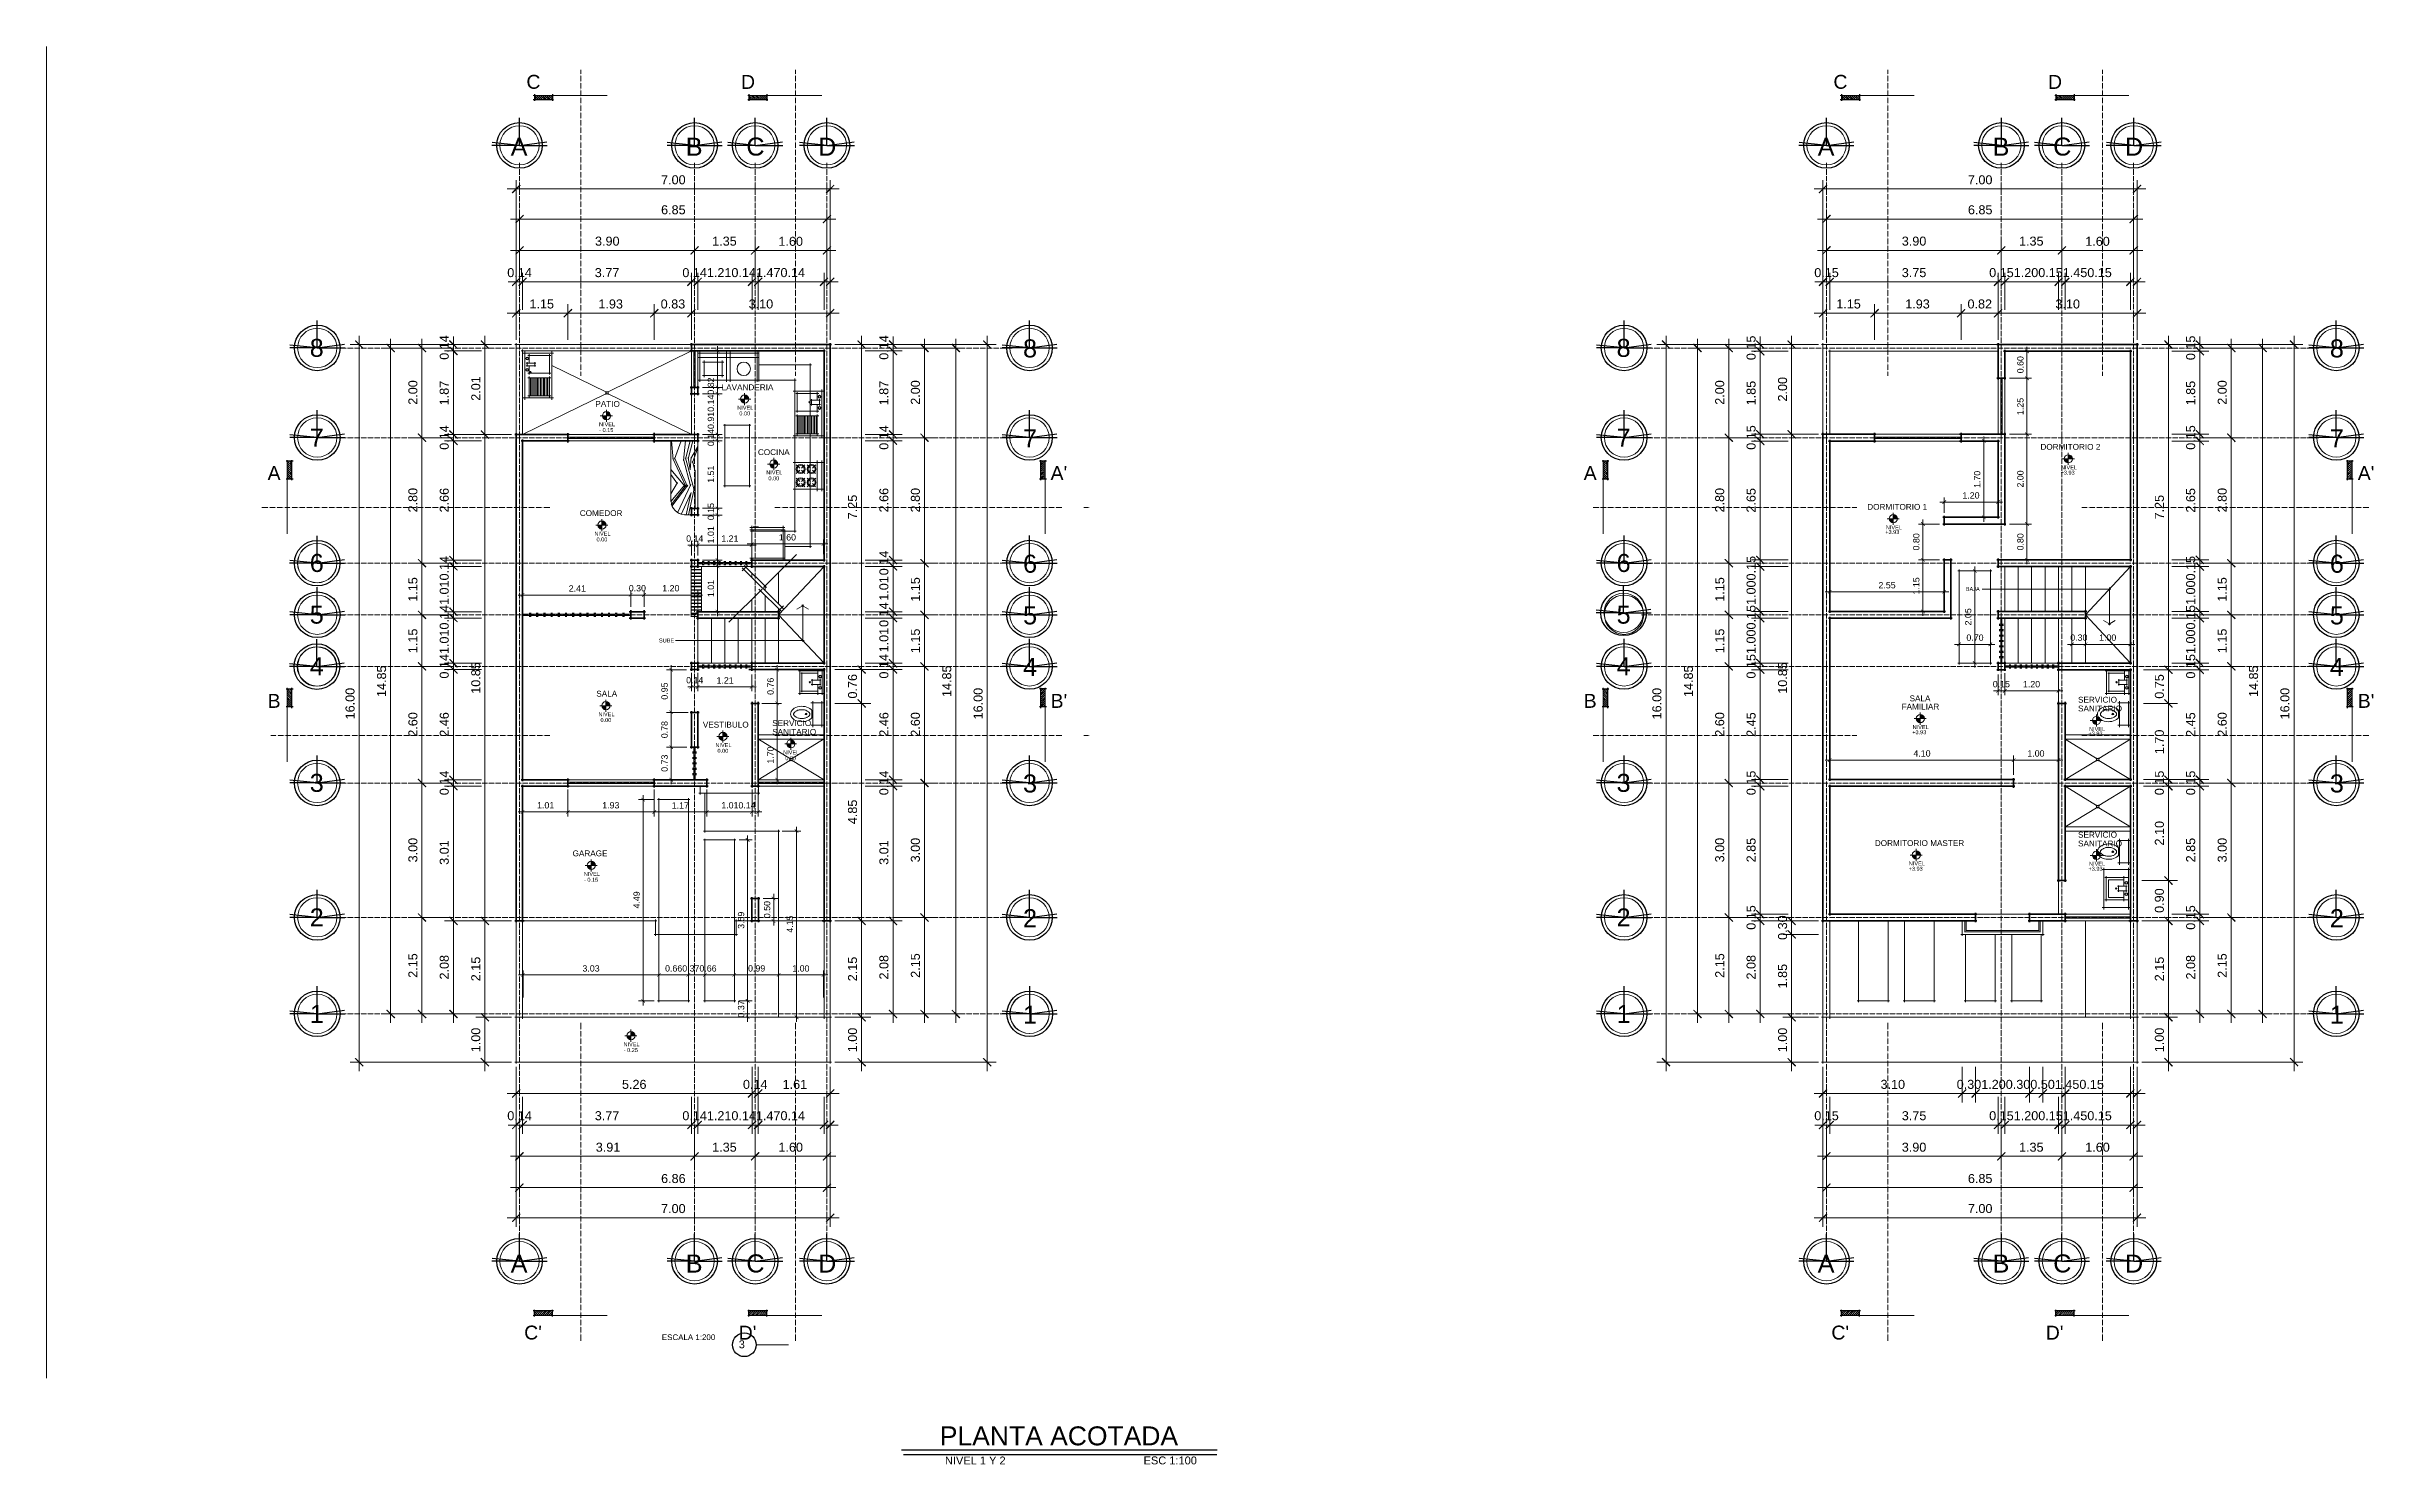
# Model space of a CAD drawing. Header units: millimetres. Extents: x 0 to 51.9, y -1.9 to 29.7.
import ezdxf

# ---------------------------------------------------------------- set-up
doc = ezdxf.new("R2010")
doc.units = ezdxf.units.MM
for name, color, linetype in [('PDF_0', 7, 'Continuous'), ('PDF_Acabados', 7, 'Continuous'), ('PDF_Arquitectura', 7, 'Continuous'), ('PDF_DET', 2, 'Continuous'), ('PDF_Ejes', 7, 'Continuous'), ('PDF_Muebles Fijos', 5, 'Continuous'), ('PDF_Muros', 7, 'Continuous'), ('PDF_Niveles', 2, 'Continuous'), ('PDF_Sketch', 7, 'Continuous'), ('PDF_Text', 7, 'Continuous'), ('PDF_Ventanas', 4, 'Continuous')]:
    doc.layers.add(name, color=color, linetype=linetype)
doc.styles.add('PDF ArialMT', font='arial.ttf')

msp = doc.modelspace()

# ---------------------------------------------------------------- texts
at = {"layer": 'PDF_Text', "color": 8, "true_color": 0x808080, "attachment_point": 4, "style": 'PDF ArialMT'}
for s, insert, char_height in [('C', (10.698, 28.904), 0.31), ('D', (15.482, 28.904), 0.31), ('C', (39.835, 28.904), 0.31), ('D', (44.619, 28.904), 0.31), ('A', (4.928, 20.183), 0.31), ("A'", (22.383, 20.183), 0.3098), ('A', (34.268, 20.183), 0.31), ("A'", (51.524, 20.183), 0.3098), ('B', (4.928, 15.103), 0.31), ("B'", (22.383, 15.103), 0.3098), ('B', (34.268, 15.103), 0.31), ("B'", (51.524, 15.103), 0.3098), ("C'", (10.648, 1.017), 0.3098), ("D'", (15.431, 1.017), 0.3098), ("C'", (39.789, 1.017), 0.3098), ("D'", (44.569, 1.017), 0.3098)]:
    msp.add_mtext(s, dxfattribs=dict(at, insert=insert, char_height=char_height))
at = {"layer": 'PDF_Text', "attachment_point": 4, "style": 'PDF ArialMT'}
for s, insert, char_height in [('A', (10.347, 27.46), 0.402), ('B', (14.25, 27.46), 0.402), ('C', (15.601, 27.46), 0.402), ('D', (17.201, 27.46), 0.402), ('A', (39.484, 27.46), 0.402), ('B', (43.383, 27.46), 0.402), ('C', (44.734, 27.46), 0.402), ('D', (46.334, 27.46), 0.402), ('7.00', (13.7, 26.721), 0.2012), ('7.00', (42.833, 26.721), 0.2012), ('6.85', (13.7, 26.052), 0.2012), ('6.85', (42.833, 26.052), 0.2012), ('3.90', (12.227, 25.353), 0.2012), ('1.35', (14.839, 25.353), 0.2012), ('1.60', (16.316, 25.349), 0.2012), ('3.90', (41.359, 25.353), 0.2012), ('1.35', (43.972, 25.353), 0.2012), ('1.60', (45.449, 25.349), 0.2012), ('0.14', (10.271, 24.651), 0.2012), ('3.77', (12.222, 24.651), 0.2012), ('0.141.210.141.470.14', (14.174, 24.651), 0.20116), ('0.15', (39.408, 24.651), 0.2012), ('3.75', (41.359, 24.651), 0.2012), ('0.151.200.151.450.15', (43.307, 24.651), 0.20116), ('1.15', (10.766, 23.952), 0.2012), ('1.93', (12.303, 23.952), 0.2012), ('0.83', (13.691, 23.952), 0.2012), ('3.10', (15.652, 23.952), 0.2012), ('1.15', (39.899, 23.952), 0.2012), ('1.93', (41.436, 23.952), 0.2012), ('0.82', (42.824, 23.952), 0.2012), ('3.10', (44.784, 23.952), 0.2012), ('8', (5.868, 22.972), 0.4), ('8', (21.769, 22.96), 0.402), ('8', (35.001, 22.972), 0.402), ('8', (50.902, 22.96), 0.402), ('PATIO', (12.235, 21.724), 0.1303), ('LAVANDERIA', (15.05, 22.096), 0.1303), ('NIVEL', (12.316, 21.271), 0.0887), ('NIVEL', (15.398, 21.64), 0.0887), ('0.00', (15.444, 21.513), 0.0887), ('7', (5.868, 20.974), 0.402), ('- 0.15', (12.32, 21.14), 0.0887), ('7', (21.769, 20.957), 0.402), ('7', (35.001, 20.974), 0.402), ('DORMITORIO 2', (44.45, 20.767), 0.13035), ('7', (50.902, 20.957), 0.402), ('COCINA', (15.859, 20.648), 0.1303), ('NIVEL', (16.045, 20.196), 0.0887), ('+3.93', (44.899, 20.192), 0.0887), ('NIVEL', (44.907, 20.31), 0.0887), ('0.00', (16.092, 20.065), 0.0887), ('1.20', (42.71, 19.684), 0.1408), ('COMEDOR', (11.888, 19.289), 0.1303), ('DORMITORIO 1', (40.589, 19.429), 0.13035), ('NIVEL', (12.214, 18.833), 0.0887), ('0.00', (12.261, 18.702), 0.0887), ('0.14', (14.259, 18.723), 0.1408), ('1.21', (15.042, 18.723), 0.1408), ('1.60', (16.325, 18.749), 0.1408), ('+3.93', (40.991, 18.867), 0.0887), ('NIVEL', (41.004, 18.972), 0.0887), ('6', (5.868, 18.176), 0.402), ('6', (21.769, 18.159), 0.402), ('6', (35.001, 18.176), 0.402), ('6', (50.902, 18.159), 0.402), ('2.41', (11.642, 17.61), 0.1408), ('0.30', (12.98, 17.614), 0.1408), ('1.20', (13.725, 17.614), 0.1408), ('2.55', (40.839, 17.682), 0.1408), ('BAJA', (42.786, 17.597), 0.0887), ('5', (5.868, 17.024), 0.402), ('5', (21.769, 17.007), 0.402), ('5', (35.001, 17.024), 0.402), ('5', (50.902, 17.007), 0.402), ('SUBE', (13.653, 16.449), 0.0887), ('0.70', (42.799, 16.513), 0.1408), ('0.30', (45.115, 16.513), 0.1408), ('1.00', (45.758, 16.513), 0.1408), ('4', (5.868, 15.873), 0.402), ('0.14', (14.259, 15.565), 0.1408), ('1.21', (14.936, 15.561), 0.1408), ('4', (21.769, 15.86), 0.402), ('4', (35.001, 15.873), 0.402), ('4', (50.902, 15.86), 0.402), ('SALA', (12.256, 15.263), 0.1303), ('SALA', (41.533, 15.158), 0.1303), ('0.15', (43.387, 15.476), 0.1408), ('1.20', (44.06, 15.476), 0.1408), ('SERVICIO', (45.288, 15.128), 0.1303), ('NIVEL', (12.303, 14.807), 0.0887), ('0.00', (12.349, 14.675), 0.0887), ('VESTIBULO', (14.631, 14.573), 0.1303), ('SERVICIO', (16.177, 14.607), 0.1303), ('FAMILIAR', (41.355, 14.975), 0.1303), ('NIVEL', (41.601, 14.519), 0.0887), ('SANITARIO', (45.288, 14.933), 0.1303), ('NIVEL', (14.911, 14.117), 0.0887), ('0.00', (14.957, 13.99), 0.0887), ('SANITARIO', (16.177, 14.412), 0.1303), ('+3.93', (41.592, 14.404), 0.0887), ('+3.93', (45.521, 14.375), 0.0887), ('NIVEL', (45.534, 14.476), 0.0887), ('NIVEL', (16.422, 13.956), 0.0887), ('0.00', (16.469, 13.824), 0.0887), ('4.10', (41.618, 13.931), 0.1408), ('1.00', (44.158, 13.931), 0.1408), ('3', (5.868, 13.273), 0.402), ('3', (21.769, 13.26), 0.402), ('3', (35.001, 13.273), 0.402), ('3', (50.902, 13.26), 0.402), ('1.01', (10.935, 12.775), 0.1408), ('1.93', (12.388, 12.775), 0.1408), ('1.17', (13.937, 12.771), 0.1408), ('1.010.14', (15.042, 12.775), 0.1408), ('DORMITORIO MASTER', (40.758, 11.932), 0.13035), ('SERVICIO', (45.288, 12.118), 0.1303), ('SANITARIO', (45.288, 11.923), 0.1303), ('GARAGE', (11.727, 11.703), 0.1303), ('NIVEL', (41.516, 11.479), 0.0887), ('NIVEL', (45.534, 11.471), 0.0887), ('NIVEL', (11.977, 11.246), 0.0887), ('- 0.15', (11.981, 11.115), 0.0887), ('+3.93', (41.512, 11.36), 0.0887), ('+3.93', (45.521, 11.36), 0.0887), ('2', (5.868, 10.276), 0.402), ('2', (21.769, 10.259), 0.402), ('2', (35.001, 10.276), 0.402), ('2', (50.902, 10.259), 0.402), ('3.03', (11.947, 9.138), 0.1408), ('0.660.370.66', (13.789, 9.138), 0.14081), ('0.99', (15.639, 9.138), 0.1408), ('1.00', (16.625, 9.138), 0.1408), ('1', (5.868, 8.125), 0.402), ('1', (21.769, 8.108), 0.402), ('1', (35.001, 8.125), 0.402), ('1', (50.902, 8.108), 0.402), ('- 0.25', (12.866, 7.317), 0.0887), ('NIVEL', (12.862, 7.449), 0.0887), ('5.26', (12.828, 6.552), 0.2012), ('0.14', (15.525, 6.552), 0.2012), ('1.61', (16.409, 6.552), 0.2012), ('3.10', (40.885, 6.552), 0.2012), ('0.301.200.300.501.450.15', (42.583, 6.552), 0.20116), ('0.14', (10.271, 5.853), 0.2012), ('3.77', (12.222, 5.853), 0.2012), ('0.141.210.141.470.14', (14.174, 5.853), 0.20116), ('0.15', (39.408, 5.853), 0.2012), ('3.75', (41.359, 5.853), 0.2012), ('0.151.200.151.450.15', (43.307, 5.853), 0.20116), ('3.91', (12.244, 5.151), 0.2012), ('1.35', (14.839, 5.151), 0.2012), ('1.60', (16.316, 5.151), 0.2012), ('3.90', (41.359, 5.151), 0.2012), ('1.35', (43.972, 5.151), 0.2012), ('1.60', (45.449, 5.151), 0.2012), ('6.86', (13.7, 4.452), 0.2012), ('6.85', (42.833, 4.452), 0.2012), ('7.00', (13.7, 3.783), 0.2012), ('7.00', (42.833, 3.783), 0.2012), ('A', (10.347, 2.558), 0.402), ('B', (14.25, 2.558), 0.402), ('C', (15.601, 2.558), 0.402), ('D', (17.201, 2.558), 0.402), ('A', (39.484, 2.558), 0.402), ('B', (43.383, 2.558), 0.402), ('C', (44.734, 2.558), 0.402), ('D', (46.334, 2.558), 0.402), ('ESCALA 1:200', (13.717, 0.914), 0.12673), ('3', (15.431, 0.756), 0.176), ('PLANTA ACOTADA', (19.914, -1.287), 0.42243), ('NIVEL 1 Y 2', (20.028, -1.833), 0.17601), ('ESC 1:100', (24.456, -1.833), 0.176)]:
    msp.add_mtext(s, dxfattribs=dict(at, insert=insert, char_height=char_height))
at = {"layer": 'PDF_Text', "attachment_point": 4, "rotation": 90, "style": 'PDF ArialMT'}
for s, insert, char_height in [('0.14', (8.867, 22.709), 0.2012), ('0.14', (18.668, 22.709), 0.2012), ('0.15', (38, 22.701), 0.2012), ('0.15', (47.8, 22.701), 0.2012), ('2.01', (9.57, 21.795), 0.2012), ('2.00', (38.702, 21.778), 0.2012), ('0.60', (44.003, 22.408), 0.1408), ('2.00', (8.168, 21.706), 0.2012), ('1.87', (8.867, 21.693), 0.2012), ('0.140.910.140.82', (14.811, 20.783), 0.14081), ('1.87', (18.668, 21.693), 0.2012), ('2.00', (19.37, 21.706), 0.2012), ('2.00', (37.301, 21.706), 0.2012), ('1.85', (38, 21.693), 0.2012), ('1.25', (44.003, 21.477), 0.1408), ('1.85', (47.8, 21.693), 0.2012), ('2.00', (48.503, 21.706), 0.2012), ('0.14', (8.867, 20.702), 0.2012), ('0.14', (18.668, 20.702), 0.2012), ('0.15', (38, 20.702), 0.2012), ('0.15', (47.8, 20.702), 0.2012), ('1.51', (14.811, 19.966), 0.1408), ('2.00', (44.003, 19.86), 0.1408), ('2.80', (8.168, 19.305), 0.2012), ('2.66', (8.867, 19.305), 0.2012), ('2.66', (18.668, 19.305), 0.2012), ('2.80', (19.37, 19.305), 0.2012), ('2.80', (37.301, 19.305), 0.2012), ('2.65', (38, 19.301), 0.2012), ('1.70', (43.042, 19.851), 0.1408), ('2.65', (47.8, 19.301), 0.2012), ('2.80', (48.503, 19.305), 0.2012), ('0.15', (14.811, 19.132), 0.1408), ('7.25', (17.969, 19.153), 0.2012), ('7.25', (47.102, 19.149), 0.2012), ('1.01', (14.811, 18.615), 0.1408), ('0.80', (41.683, 18.458), 0.1408), ('0.80', (44.003, 18.458), 0.1408), ('0.141.010.141.010.14', (8.867, 15.601), 0.20116), ('0.14', (18.668, 17.904), 0.2012), ('0.151.000.151.000.15', (38, 15.601), 0.20116), ('0.151.000.151.000.15', (47.8, 15.601), 0.20116), ('1.15', (8.168, 17.315), 0.2012), ('1.01', (14.811, 17.417), 0.1408), ('1.01', (18.668, 17.337), 0.2012), ('1.15', (19.37, 17.315), 0.2012), ('1.15', (37.301, 17.315), 0.2012), ('1.15', (41.683, 17.476), 0.1408), ('1.15', (48.503, 17.315), 0.2012), ('0.14', (18.668, 16.752), 0.2012), ('2.05', (42.839, 16.786), 0.1408), ('1.15', (8.168, 16.168), 0.2012), ('1.01', (18.668, 16.185), 0.2012), ('1.15', (19.37, 16.168), 0.2012), ('1.15', (37.301, 16.168), 0.2012), ('1.15', (48.503, 16.168), 0.2012), ('0.14', (18.668, 15.601), 0.2012), ('14.85', (7.47, 15.19), 0.2012), ('10.85', (9.57, 15.262), 0.2012), ('0.76', (16.141, 15.237), 0.1408), ('0.76', (17.969, 15.156), 0.2012), ('14.85', (20.069, 15.19), 0.2012), ('14.85', (36.603, 15.19), 0.2012), ('10.85', (38.702, 15.262), 0.2012), ('0.75', (47.102, 15.152), 0.2012), ('14.85', (49.202, 15.19), 0.2012), ('16.00', (6.767, 14.691), 0.2012), ('0.95', (13.778, 15.131), 0.1408), ('16.00', (20.768, 14.691), 0.2012), ('16.00', (35.9, 14.691), 0.2012), ('16.00', (49.9, 14.691), 0.2012), ('2.60', (8.168, 14.305), 0.2012), ('2.46', (8.867, 14.305), 0.2012), ('0.78', (13.778, 14.271), 0.1408), ('2.46', (18.668, 14.305), 0.2012), ('2.60', (19.37, 14.305), 0.2012), ('2.60', (37.301, 14.305), 0.2012), ('2.45', (38, 14.301), 0.2012), ('2.45', (47.8, 14.301), 0.2012), ('2.60', (48.503, 14.305), 0.2012), ('1.70', (16.141, 13.704), 0.1408), ('1.70', (47.102, 13.916), 0.2012), ('0.14', (8.867, 13.001), 0.2012), ('0.73', (13.778, 13.522), 0.1408), ('0.14', (18.668, 13.001), 0.2012), ('0.15', (38, 13.001), 0.2012), ('0.15', (47.102, 13.001), 0.2012), ('0.15', (47.8, 13.001), 0.2012), ('4.85', (17.969, 12.354), 0.2012), ('3.00', (8.168, 11.503), 0.2012), ('3.01', (8.867, 11.448), 0.2012), ('3.01', (18.668, 11.448), 0.2012), ('3.00', (19.37, 11.503), 0.2012), ('3.00', (37.301, 11.503), 0.2012), ('2.85', (38, 11.503), 0.2012), ('2.10', (47.102, 11.879), 0.2012), ('2.85', (47.8, 11.503), 0.2012), ('3.00', (48.503, 11.503), 0.2012), ('0.90', (47.102, 10.377), 0.2012), ('4.49', (13.156, 10.474), 0.1408), ('3.59', (15.484, 10.021), 0.1408), ('0.50', (16.064, 10.258), 0.1408), ('0.15', (38, 10), 0.2012), ('0.15', (47.8, 10), 0.2012), ('4.15', (16.572, 9.936), 0.1408), ('0.30', (38.702, 9.775), 0.2012), ('2.15', (8.168, 8.929), 0.2012), ('2.08', (8.867, 8.891), 0.2012), ('2.15', (9.57, 8.852), 0.2012), ('2.15', (17.969, 8.852), 0.2012), ('2.08', (18.668, 8.891), 0.2012), ('2.15', (19.37, 8.929), 0.2012), ('2.15', (37.301, 8.929), 0.2012), ('2.08', (38, 8.891), 0.2012), ('2.15', (47.102, 8.852), 0.2012), ('2.08', (47.8, 8.891), 0.2012), ('2.15', (48.503, 8.929), 0.2012), ('1.85', (38.702, 8.692), 0.2012), ('0.37', (15.484, 8.044), 0.1408), ('1.00', (9.57, 7.269), 0.2012), ('1.00', (17.969, 7.269), 0.2012), ('1.00', (38.702, 7.269), 0.2012), ('1.00', (47.102, 7.269), 0.2012)]:
    msp.add_mtext(s, dxfattribs=dict(at, insert=insert, char_height=char_height))

# ---------------------------------------------------------------- hatches: boundary and pattern name
at = {"layer": 'PDF_0', "transparency": 33554559}
for points in [[(10.571, 26.599), (10.55, 26.616), (10.372, 26.438), (10.389, 26.417)], [(17.37, 26.438), (17.391, 26.417), (17.569, 26.599), (17.552, 26.616)], [(39.703, 26.599), (39.682, 26.616), (39.504, 26.438), (39.521, 26.417)], [(46.502, 26.438), (46.523, 26.417), (46.701, 26.599), (46.684, 26.616)], [(10.647, 25.926), (10.626, 25.947), (10.448, 25.765), (10.465, 25.748)], [(17.298, 25.765), (17.315, 25.748), (17.497, 25.926), (17.476, 25.947)], [(39.779, 25.926), (39.758, 25.947), (39.58, 25.765), (39.597, 25.748)], [(46.43, 25.765), (46.447, 25.748), (46.629, 25.926), (46.608, 25.947)], [(10.647, 25.227), (10.626, 25.248), (10.448, 25.066), (10.465, 25.049)], [(14.525, 25.248), (14.347, 25.066), (14.364, 25.049), (14.546, 25.227)], [(15.875, 25.248), (15.698, 25.066), (15.714, 25.049), (15.897, 25.227)], [(17.298, 25.066), (17.315, 25.049), (17.497, 25.227), (17.476, 25.248)], [(39.779, 25.227), (39.758, 25.248), (39.58, 25.066), (39.597, 25.049)], [(43.657, 25.248), (43.479, 25.066), (43.496, 25.049), (43.678, 25.227)], [(45.007, 25.248), (44.83, 25.066), (44.847, 25.049), (45.029, 25.227)], [(46.43, 25.066), (46.447, 25.049), (46.629, 25.227), (46.608, 25.248)], [(10.372, 24.368), (10.389, 24.346), (10.571, 24.528), (10.55, 24.545)], [(10.533, 24.346), (10.711, 24.528), (10.694, 24.545), (10.512, 24.368)], [(14.457, 24.545), (14.275, 24.368), (14.296, 24.346), (14.474, 24.528)], [(14.436, 24.346), (14.614, 24.528), (14.597, 24.545), (14.415, 24.368)], [(15.808, 24.545), (15.626, 24.368), (15.647, 24.346), (15.825, 24.528)], [(15.786, 24.346), (15.964, 24.528), (15.947, 24.545), (15.765, 24.368)], [(17.412, 24.545), (17.23, 24.368), (17.251, 24.346), (17.429, 24.528)], [(17.569, 24.528), (17.552, 24.545), (17.37, 24.368), (17.391, 24.346)], [(39.504, 24.368), (39.521, 24.346), (39.703, 24.528), (39.682, 24.545)], [(39.673, 24.346), (39.851, 24.528), (39.834, 24.545), (39.652, 24.368)], [(43.585, 24.545), (43.403, 24.368), (43.424, 24.346), (43.602, 24.528)], [(43.572, 24.346), (43.754, 24.528), (43.733, 24.545), (43.555, 24.368)], [(44.935, 24.545), (44.753, 24.368), (44.775, 24.346), (44.952, 24.528)], [(44.923, 24.346), (45.105, 24.528), (45.084, 24.545), (44.906, 24.368)], [(46.536, 24.545), (46.354, 24.368), (46.375, 24.346), (46.553, 24.528)], [(46.701, 24.528), (46.684, 24.545), (46.502, 24.368), (46.523, 24.346)], [(10.571, 23.826), (10.55, 23.847), (10.372, 23.665), (10.389, 23.648)], [(11.54, 23.648), (11.722, 23.826), (11.701, 23.847), (11.523, 23.665)], [(13.467, 23.648), (13.649, 23.826), (13.627, 23.847), (13.45, 23.665)], [(14.296, 23.648), (14.474, 23.826), (14.457, 23.847), (14.275, 23.665)], [(17.37, 23.665), (17.391, 23.648), (17.569, 23.826), (17.552, 23.847)], [(39.703, 23.826), (39.682, 23.847), (39.504, 23.665), (39.521, 23.648)], [(40.672, 23.648), (40.854, 23.826), (40.833, 23.847), (40.655, 23.665)], [(42.599, 23.648), (42.781, 23.826), (42.759, 23.847), (42.582, 23.665)], [(43.424, 23.648), (43.602, 23.826), (43.585, 23.847), (43.403, 23.665)], [(46.502, 23.665), (46.523, 23.648), (46.701, 23.826), (46.684, 23.847)], [(7.053, 22.949), (7.07, 22.966), (6.892, 23.148), (6.871, 23.127)], [(7.751, 22.873), (7.773, 22.89), (7.591, 23.072), (7.574, 23.051)], [(8.45, 22.873), (8.471, 22.89), (8.289, 23.072), (8.272, 23.051)], [(8.992, 23.148), (8.971, 23.127), (9.153, 22.949), (9.17, 22.966)], [(8.971, 22.988), (9.153, 22.805), (9.17, 22.827), (8.992, 23.004)], [(9.851, 22.949), (9.872, 22.966), (9.69, 23.148), (9.673, 23.127)], [(14.995, 22.865), (15.003, 22.873), (14.923, 22.949), (14.914, 22.941)], [(18.25, 22.949), (18.271, 22.966), (18.089, 23.148), (18.073, 23.127)], [(18.792, 23.148), (18.771, 23.127), (18.953, 22.949), (18.97, 22.966)], [(18.771, 22.988), (18.953, 22.805), (18.97, 22.827), (18.792, 23.004)], [(19.652, 22.873), (19.673, 22.89), (19.491, 23.072), (19.474, 23.051)], [(20.35, 22.873), (20.371, 22.89), (20.189, 23.072), (20.172, 23.051)], [(21.053, 22.949), (21.07, 22.966), (20.892, 23.148), (20.871, 23.127)], [(36.185, 22.949), (36.202, 22.966), (36.024, 23.148), (36.003, 23.127)], [(36.883, 22.873), (36.905, 22.89), (36.723, 23.072), (36.706, 23.051)], [(37.582, 22.873), (37.603, 22.89), (37.421, 23.072), (37.404, 23.051)], [(38.124, 23.148), (38.103, 23.127), (38.285, 22.949), (38.302, 22.966)], [(38.103, 22.979), (38.285, 22.797), (38.302, 22.818), (38.124, 22.996)], [(38.983, 22.949), (39.004, 22.966), (38.822, 23.148), (38.805, 23.127)], [(44.186, 22.852), (44.195, 22.861), (44.114, 22.941), (44.106, 22.932)], [(47.382, 22.949), (47.404, 22.966), (47.222, 23.148), (47.205, 23.127)], [(47.924, 23.148), (47.903, 23.127), (48.085, 22.949), (48.102, 22.966)], [(47.903, 22.979), (48.085, 22.797), (48.102, 22.818), (47.924, 22.996)], [(48.784, 22.873), (48.805, 22.89), (48.623, 23.072), (48.606, 23.051)], [(49.482, 22.873), (49.503, 22.89), (49.321, 23.072), (49.304, 23.051)], [(50.185, 22.949), (50.202, 22.966), (50.024, 23.148), (50.003, 23.127)], [(44.195, 22.259), (44.114, 22.34), (44.106, 22.331), (44.186, 22.251)], [(15.003, 22.056), (14.923, 22.137), (14.914, 22.128), (14.995, 22.048)], [(14.914, 21.988), (14.995, 21.908), (15.003, 21.916), (14.923, 21.997)], [(8.471, 20.892), (8.289, 21.07), (8.272, 21.053), (8.45, 20.871)], [(9.17, 20.96), (8.992, 21.142), (8.971, 21.121), (9.153, 20.943)], [(8.971, 20.981), (9.153, 20.803), (9.17, 20.82), (8.992, 21.002)], [(9.872, 20.96), (9.69, 21.142), (9.673, 21.121), (9.851, 20.943)], [(15.003, 21.006), (14.923, 21.087), (14.914, 21.078), (14.995, 20.998)], [(14.914, 20.939), (14.995, 20.858), (15.003, 20.867), (14.923, 20.947)], [(18.97, 20.96), (18.792, 21.142), (18.771, 21.121), (18.953, 20.943)], [(18.771, 20.981), (18.953, 20.803), (18.97, 20.82), (18.792, 21.002)], [(19.673, 20.892), (19.491, 21.07), (19.474, 21.053), (19.652, 20.871)], [(37.603, 20.892), (37.421, 21.07), (37.404, 21.053), (37.582, 20.871)], [(38.302, 20.968), (38.124, 21.146), (38.103, 21.129), (38.285, 20.947)], [(38.103, 20.977), (38.285, 20.799), (38.302, 20.816), (38.124, 20.998)], [(39.004, 20.968), (38.822, 21.146), (38.805, 21.129), (38.983, 20.947)], [(43.225, 20.854), (43.234, 20.862), (43.153, 20.943), (43.145, 20.934)], [(44.195, 21.011), (44.114, 21.091), (44.106, 21.082), (44.186, 21.002)], [(48.102, 20.968), (47.924, 21.146), (47.903, 21.129), (48.085, 20.947)], [(47.903, 20.977), (48.085, 20.799), (48.102, 20.816), (47.924, 20.998)], [(48.805, 20.892), (48.623, 21.07), (48.606, 21.053), (48.784, 20.871)], [(15.003, 19.359), (14.923, 19.44), (14.914, 19.431), (14.995, 19.351)], [(14.914, 19.283), (14.995, 19.203), (15.003, 19.211), (14.923, 19.292)], [(42.349, 19.571), (42.34, 19.58), (42.26, 19.499), (42.268, 19.491)], [(43.153, 19.241), (43.145, 19.232), (43.225, 19.152), (43.234, 19.16)], [(43.458, 19.499), (43.466, 19.491), (43.547, 19.571), (43.538, 19.58)], [(41.866, 19.004), (41.875, 19.012), (41.794, 19.093), (41.786, 19.084)], [(44.195, 19.012), (44.114, 19.093), (44.106, 19.084), (44.186, 19.004)], [(8.471, 18.094), (8.289, 18.271), (8.272, 18.255), (8.45, 18.073)], [(9.17, 18.161), (8.992, 18.343), (8.971, 18.322), (9.153, 18.144)], [(8.971, 18.183), (9.153, 18.005), (9.17, 18.022), (8.992, 18.204)], [(14.33, 18.538), (14.339, 18.53), (14.419, 18.61), (14.411, 18.619)], [(14.483, 18.53), (14.559, 18.61), (14.55, 18.619), (14.474, 18.538)], [(14.923, 18.288), (14.914, 18.28), (14.995, 18.2), (15.003, 18.208)], [(15.765, 18.636), (15.757, 18.644), (15.676, 18.564), (15.685, 18.555)], [(15.676, 18.538), (15.685, 18.53), (15.765, 18.61), (15.757, 18.619)], [(17.277, 18.564), (17.285, 18.555), (17.366, 18.636), (17.357, 18.644)], [(18.97, 18.161), (18.792, 18.343), (18.771, 18.322), (18.953, 18.144)], [(18.771, 18.183), (18.953, 18.005), (18.97, 18.022), (18.792, 18.204)], [(19.673, 18.094), (19.491, 18.271), (19.474, 18.255), (19.652, 18.073)], [(37.603, 18.094), (37.421, 18.271), (37.404, 18.255), (37.582, 18.073)], [(38.302, 18.166), (38.124, 18.348), (38.103, 18.327), (38.285, 18.149)], [(38.103, 18.178), (38.285, 17.996), (38.302, 18.017), (38.124, 18.195)], [(41.786, 18.284), (41.866, 18.204), (41.875, 18.212), (41.794, 18.293)], [(44.114, 18.293), (44.106, 18.284), (44.186, 18.204), (44.195, 18.212)], [(48.102, 18.166), (47.924, 18.348), (47.903, 18.327), (48.085, 18.149)], [(47.903, 18.178), (48.085, 17.996), (48.102, 18.017), (47.924, 18.195)], [(48.805, 18.094), (48.623, 18.271), (48.606, 18.255), (48.784, 18.073)], [(14.995, 18.06), (15.003, 18.068), (14.923, 18.144), (14.914, 18.136)], [(43.022, 17.954), (43.03, 17.962), (42.95, 18.043), (42.942, 18.034)], [(8.471, 16.942), (8.289, 17.12), (8.272, 17.103), (8.45, 16.921)], [(9.17, 17.01), (8.992, 17.192), (8.971, 17.171), (9.153, 16.993)], [(10.656, 17.501), (10.647, 17.509), (10.567, 17.429), (10.575, 17.421)], [(12.984, 17.421), (13.064, 17.501), (13.056, 17.509), (12.975, 17.429)], [(13.284, 17.421), (13.365, 17.501), (13.356, 17.509), (13.276, 17.429)], [(14.478, 17.429), (14.487, 17.421), (14.567, 17.501), (14.559, 17.509)], [(14.923, 17.137), (14.914, 17.128), (14.995, 17.048), (15.003, 17.056)], [(18.97, 17.01), (18.792, 17.192), (18.771, 17.171), (18.953, 16.993)], [(19.673, 16.942), (19.491, 17.12), (19.474, 17.103), (19.652, 16.921)], [(37.603, 16.942), (37.421, 17.12), (37.404, 17.103), (37.582, 16.921)], [(38.302, 17.018), (38.124, 17.196), (38.103, 17.179), (38.285, 16.997)], [(39.796, 17.569), (39.788, 17.577), (39.707, 17.501), (39.716, 17.493)], [(41.794, 17.141), (41.786, 17.133), (41.866, 17.052), (41.875, 17.061)], [(42.26, 17.501), (42.268, 17.493), (42.349, 17.569), (42.34, 17.577)], [(48.102, 17.018), (47.924, 17.196), (47.903, 17.179), (48.085, 16.997)], [(48.805, 16.942), (48.623, 17.12), (48.606, 17.103), (48.784, 16.921)], [(8.971, 17.031), (9.153, 16.853), (9.17, 16.87), (8.992, 17.052)], [(18.771, 17.031), (18.953, 16.853), (18.97, 16.87), (18.792, 17.052)], [(38.103, 17.027), (38.285, 16.849), (38.302, 16.866), (38.124, 17.048)], [(47.903, 17.027), (48.085, 16.849), (48.102, 16.866), (47.924, 17.048)], [(42.679, 16.4), (42.671, 16.409), (42.59, 16.328), (42.599, 16.32)], [(43.289, 16.328), (43.297, 16.32), (43.378, 16.4), (43.369, 16.409)], [(45.198, 16.4), (45.189, 16.409), (45.109, 16.328), (45.118, 16.32)], [(45.418, 16.32), (45.499, 16.4), (45.49, 16.409), (45.41, 16.328)], [(46.409, 16.328), (46.417, 16.32), (46.498, 16.4), (46.489, 16.409)], [(8.471, 15.791), (8.289, 15.973), (8.272, 15.952), (8.45, 15.774)], [(9.17, 15.863), (8.992, 16.04), (8.971, 16.024), (9.153, 15.841)], [(8.971, 15.884), (9.153, 15.702), (9.17, 15.723), (8.992, 15.901)], [(13.958, 15.753), (13.966, 15.761), (13.89, 15.841), (13.881, 15.833)], [(16.324, 15.757), (16.333, 15.765), (16.252, 15.846), (16.244, 15.837)], [(18.271, 15.723), (18.089, 15.901), (18.073, 15.884), (18.25, 15.702)], [(18.97, 15.863), (18.792, 16.04), (18.771, 16.024), (18.953, 15.841)], [(18.771, 15.884), (18.953, 15.702), (18.97, 15.723), (18.792, 15.901)], [(19.673, 15.791), (19.491, 15.973), (19.474, 15.952), (19.652, 15.774)], [(37.603, 15.791), (37.421, 15.973), (37.404, 15.952), (37.582, 15.774)], [(38.302, 15.867), (38.124, 16.049), (38.103, 16.028), (38.285, 15.85)], [(38.103, 15.88), (38.285, 15.698), (38.302, 15.719), (38.124, 15.897)], [(42.95, 15.99), (42.942, 15.981), (43.022, 15.905), (43.03, 15.913)], [(47.404, 15.719), (47.222, 15.897), (47.205, 15.88), (47.382, 15.698)], [(48.102, 15.867), (47.924, 16.049), (47.903, 16.028), (48.085, 15.85)], [(47.903, 15.88), (48.085, 15.698), (48.102, 15.719), (47.924, 15.897)], [(48.805, 15.791), (48.623, 15.973), (48.606, 15.952), (48.784, 15.774)], [(14.33, 15.38), (14.339, 15.372), (14.419, 15.452), (14.411, 15.46)], [(14.483, 15.372), (14.559, 15.452), (14.55, 15.46), (14.474, 15.38)], [(15.676, 15.38), (15.685, 15.372), (15.765, 15.452), (15.757, 15.46)], [(16.333, 15.012), (16.252, 15.092), (16.244, 15.084), (16.324, 15.003)], [(18.271, 14.965), (18.089, 15.147), (18.073, 15.126), (18.25, 14.948)], [(43.547, 15.363), (43.538, 15.372), (43.458, 15.291), (43.466, 15.283)], [(43.691, 15.372), (43.61, 15.291), (43.619, 15.283), (43.699, 15.363)], [(44.808, 15.291), (44.817, 15.283), (44.897, 15.363), (44.889, 15.372)], [(47.404, 14.965), (47.222, 15.147), (47.205, 15.126), (47.382, 14.948)], [(13.966, 14.813), (13.89, 14.893), (13.881, 14.885), (13.958, 14.804)], [(13.966, 14.038), (13.89, 14.118), (13.881, 14.11), (13.958, 14.03)], [(39.796, 13.818), (39.788, 13.826), (39.707, 13.75), (39.716, 13.742)], [(43.89, 13.826), (43.809, 13.75), (43.818, 13.742), (43.898, 13.818)], [(44.808, 13.75), (44.817, 13.742), (44.897, 13.818), (44.889, 13.826)], [(8.471, 13.191), (8.289, 13.373), (8.272, 13.352), (8.45, 13.174)], [(9.17, 13.263), (8.992, 13.441), (8.971, 13.424), (9.153, 13.242)], [(8.971, 13.284), (9.153, 13.102), (9.17, 13.124), (8.992, 13.301)], [(13.89, 13.39), (13.881, 13.382), (13.958, 13.301), (13.966, 13.31)], [(16.252, 13.39), (16.244, 13.382), (16.324, 13.301), (16.333, 13.31)], [(18.97, 13.263), (18.792, 13.441), (18.771, 13.424), (18.953, 13.242)], [(18.771, 13.284), (18.953, 13.102), (18.97, 13.124), (18.792, 13.301)], [(19.673, 13.191), (19.491, 13.373), (19.474, 13.352), (19.652, 13.174)], [(37.603, 13.191), (37.421, 13.373), (37.404, 13.352), (37.582, 13.174)], [(38.302, 13.268), (38.124, 13.445), (38.103, 13.428), (38.285, 13.246)], [(38.103, 13.28), (38.285, 13.098), (38.302, 13.119), (38.124, 13.297)], [(47.404, 13.268), (47.222, 13.445), (47.205, 13.428), (47.382, 13.246)], [(47.205, 13.28), (47.382, 13.098), (47.404, 13.119), (47.222, 13.297)], [(48.102, 13.268), (47.924, 13.445), (47.903, 13.428), (48.085, 13.246)], [(47.903, 13.28), (48.085, 13.098), (48.102, 13.119), (47.924, 13.297)], [(48.805, 13.191), (48.623, 13.373), (48.606, 13.352), (48.784, 13.174)], [(10.656, 12.662), (10.647, 12.671), (10.567, 12.59), (10.575, 12.582)], [(11.659, 12.671), (11.578, 12.59), (11.587, 12.582), (11.667, 12.662)], [(13.335, 12.857), (13.344, 12.865), (13.263, 12.946), (13.255, 12.937)], [(13.585, 12.671), (13.505, 12.59), (13.513, 12.582), (13.594, 12.662)], [(14.686, 12.582), (14.766, 12.662), (14.758, 12.671), (14.677, 12.59)], [(15.761, 12.671), (15.681, 12.59), (15.689, 12.582), (15.77, 12.662)], [(15.909, 12.662), (15.901, 12.671), (15.82, 12.59), (15.829, 12.582)], [(15.664, 11.959), (15.672, 11.968), (15.592, 12.048), (15.583, 12.04)], [(16.756, 12.154), (16.764, 12.163), (16.684, 12.243), (16.675, 12.235)], [(47.404, 11.015), (47.222, 11.197), (47.205, 11.18), (47.382, 10.998)], [(16.244, 10.656), (16.252, 10.664), (16.172, 10.74), (16.163, 10.732)], [(38.302, 10.266), (38.124, 10.448), (38.103, 10.427), (38.285, 10.249)], [(48.102, 10.266), (47.924, 10.448), (47.903, 10.427), (48.085, 10.249)], [(8.272, 10.355), (8.45, 10.173), (8.471, 10.194), (8.289, 10.372)], [(8.971, 10.279), (9.153, 10.097), (9.17, 10.118), (8.992, 10.296)], [(9.872, 10.118), (9.69, 10.296), (9.673, 10.279), (9.851, 10.097)], [(16.172, 10.241), (16.163, 10.232), (16.244, 10.152), (16.252, 10.16)], [(18.271, 10.118), (18.089, 10.296), (18.073, 10.279), (18.25, 10.097)], [(18.771, 10.279), (18.953, 10.097), (18.97, 10.118), (18.792, 10.296)], [(19.474, 10.355), (19.652, 10.173), (19.673, 10.194), (19.491, 10.372)], [(37.404, 10.355), (37.582, 10.173), (37.603, 10.194), (37.421, 10.372)], [(38.103, 10.279), (38.285, 10.097), (38.302, 10.118), (38.124, 10.296)], [(39.004, 10.118), (38.822, 10.296), (38.805, 10.279), (38.983, 10.097)], [(39.004, 9.817), (38.822, 9.999), (38.805, 9.978), (38.983, 9.8)], [(47.404, 10.118), (47.222, 10.296), (47.205, 10.279), (47.382, 10.097)], [(47.903, 10.279), (48.085, 10.097), (48.102, 10.118), (47.924, 10.296)], [(48.606, 10.355), (48.784, 10.173), (48.805, 10.194), (48.623, 10.372)], [(10.664, 9.03), (10.656, 9.038), (10.575, 8.958), (10.584, 8.949)], [(13.615, 8.949), (13.695, 9.03), (13.687, 9.038), (13.606, 8.958)], [(14.271, 8.949), (14.351, 9.03), (14.343, 9.038), (14.262, 8.958)], [(14.639, 8.949), (14.72, 9.03), (14.711, 9.038), (14.631, 8.958)], [(15.295, 8.949), (15.376, 9.03), (15.367, 9.038), (15.287, 8.958)], [(16.286, 8.949), (16.366, 9.03), (16.358, 9.038), (16.278, 8.958)], [(17.277, 8.958), (17.285, 8.949), (17.366, 9.03), (17.357, 9.038)], [(13.263, 8.458), (13.255, 8.45), (13.335, 8.374), (13.344, 8.382)], [(15.592, 8.458), (15.583, 8.45), (15.664, 8.374), (15.672, 8.382)], [(15.668, 8.374), (15.676, 8.382), (15.596, 8.458), (15.587, 8.45)], [(7.591, 8.221), (7.574, 8.204), (7.751, 8.022), (7.773, 8.044)], [(8.289, 8.221), (8.272, 8.204), (8.45, 8.022), (8.471, 8.044)], [(8.992, 8.221), (8.971, 8.204), (9.153, 8.022), (9.17, 8.044)], [(9.872, 7.967), (9.69, 8.149), (9.673, 8.128), (9.851, 7.95)], [(15.596, 8.094), (15.587, 8.086), (15.668, 8.005), (15.676, 8.014)], [(16.684, 8.094), (16.675, 8.086), (16.756, 8.005), (16.764, 8.014)], [(18.271, 7.967), (18.089, 8.149), (18.073, 8.128), (18.25, 7.95)], [(18.792, 8.221), (18.771, 8.204), (18.953, 8.022), (18.97, 8.044)], [(19.491, 8.221), (19.474, 8.204), (19.652, 8.022), (19.673, 8.044)], [(20.189, 8.221), (20.172, 8.204), (20.35, 8.022), (20.371, 8.044)], [(36.723, 8.221), (36.706, 8.204), (36.883, 8.022), (36.905, 8.044)], [(37.421, 8.221), (37.404, 8.204), (37.582, 8.022), (37.603, 8.044)], [(38.124, 8.221), (38.103, 8.204), (38.285, 8.022), (38.302, 8.044)], [(39.004, 7.967), (38.822, 8.149), (38.805, 8.128), (38.983, 7.95)], [(47.404, 7.967), (47.222, 8.149), (47.205, 8.128), (47.382, 7.95)], [(47.924, 8.221), (47.903, 8.204), (48.085, 8.022), (48.102, 8.044)], [(48.623, 8.221), (48.606, 8.204), (48.784, 8.022), (48.805, 8.044)], [(49.321, 8.221), (49.304, 8.204), (49.482, 8.022), (49.503, 8.044)], [(6.892, 7.146), (6.871, 7.129), (7.053, 6.947), (7.07, 6.968)], [(9.69, 7.146), (9.673, 7.129), (9.851, 6.947), (9.872, 6.968)], [(18.089, 7.146), (18.073, 7.129), (18.25, 6.947), (18.271, 6.968)], [(20.892, 7.146), (20.871, 7.129), (21.053, 6.947), (21.07, 6.968)], [(36.024, 7.146), (36.003, 7.129), (36.185, 6.947), (36.202, 6.968)], [(38.822, 7.146), (38.805, 7.129), (38.983, 6.947), (39.004, 6.968)], [(47.222, 7.146), (47.205, 7.129), (47.382, 6.947), (47.404, 6.968)], [(50.024, 7.146), (50.003, 7.129), (50.185, 6.947), (50.202, 6.968)], [(10.571, 6.431), (10.55, 6.448), (10.372, 6.27), (10.389, 6.249)], [(15.808, 6.448), (15.626, 6.27), (15.647, 6.249), (15.825, 6.431)], [(15.786, 6.249), (15.964, 6.431), (15.947, 6.448), (15.765, 6.27)], [(17.37, 6.27), (17.391, 6.249), (17.569, 6.431), (17.552, 6.448)], [(39.703, 6.431), (39.682, 6.448), (39.504, 6.27), (39.521, 6.249)], [(42.624, 6.249), (42.802, 6.431), (42.785, 6.448), (42.603, 6.27)], [(42.925, 6.249), (43.102, 6.431), (43.085, 6.448), (42.903, 6.27)], [(44.123, 6.249), (44.305, 6.431), (44.284, 6.448), (44.106, 6.27)], [(44.423, 6.249), (44.601, 6.431), (44.584, 6.448), (44.402, 6.27)], [(44.923, 6.249), (45.105, 6.431), (45.084, 6.448), (44.906, 6.27)], [(46.536, 6.448), (46.354, 6.27), (46.375, 6.249), (46.553, 6.431)], [(46.701, 6.431), (46.684, 6.448), (46.502, 6.27), (46.523, 6.249)], [(10.372, 5.567), (10.389, 5.55), (10.571, 5.728), (10.55, 5.749)], [(10.533, 5.55), (10.711, 5.728), (10.694, 5.749), (10.512, 5.567)], [(14.457, 5.749), (14.275, 5.567), (14.296, 5.55), (14.474, 5.728)], [(14.436, 5.55), (14.614, 5.728), (14.597, 5.749), (14.415, 5.567)], [(15.808, 5.749), (15.626, 5.567), (15.647, 5.55), (15.825, 5.728)], [(15.786, 5.55), (15.964, 5.728), (15.947, 5.749), (15.765, 5.567)], [(17.412, 5.749), (17.23, 5.567), (17.251, 5.55), (17.429, 5.728)], [(17.569, 5.728), (17.552, 5.749), (17.37, 5.567), (17.391, 5.55)], [(39.504, 5.567), (39.521, 5.55), (39.703, 5.728), (39.682, 5.749)], [(39.673, 5.55), (39.851, 5.728), (39.834, 5.749), (39.652, 5.567)], [(43.585, 5.749), (43.403, 5.567), (43.424, 5.55), (43.602, 5.728)], [(43.572, 5.55), (43.754, 5.728), (43.733, 5.749), (43.555, 5.567)], [(44.935, 5.749), (44.753, 5.567), (44.775, 5.55), (44.952, 5.728)], [(44.923, 5.55), (45.105, 5.728), (45.084, 5.749), (44.906, 5.567)], [(46.536, 5.749), (46.354, 5.567), (46.375, 5.55), (46.553, 5.728)], [(46.701, 5.728), (46.684, 5.749), (46.502, 5.567), (46.523, 5.55)], [(10.643, 5.029), (10.622, 5.046), (10.44, 4.868), (10.461, 4.847)], [(14.525, 5.046), (14.347, 4.868), (14.364, 4.847), (14.546, 5.029)], [(15.875, 5.046), (15.698, 4.868), (15.714, 4.847), (15.897, 5.029)], [(17.298, 4.868), (17.315, 4.847), (17.497, 5.029), (17.476, 5.046)], [(39.779, 5.029), (39.758, 5.046), (39.58, 4.868), (39.597, 4.847)], [(43.657, 5.046), (43.479, 4.868), (43.496, 4.847), (43.678, 5.029)], [(45.007, 5.046), (44.83, 4.868), (44.847, 4.847), (45.029, 5.029)], [(46.43, 4.868), (46.447, 4.847), (46.629, 5.029), (46.608, 5.046)], [(10.643, 4.331), (10.622, 4.348), (10.44, 4.17), (10.461, 4.149)], [(17.298, 4.17), (17.315, 4.149), (17.497, 4.331), (17.476, 4.348)], [(39.779, 4.331), (39.758, 4.348), (39.58, 4.17), (39.597, 4.149)], [(46.43, 4.17), (46.447, 4.149), (46.629, 4.331), (46.608, 4.348)], [(10.571, 3.658), (10.55, 3.679), (10.372, 3.497), (10.389, 3.48)], [(17.37, 3.497), (17.391, 3.48), (17.569, 3.658), (17.552, 3.679)], [(39.703, 3.658), (39.682, 3.679), (39.504, 3.497), (39.521, 3.48)], [(46.502, 3.497), (46.523, 3.48), (46.701, 3.658), (46.684, 3.679)]]:
    msp.add_hatch(color=256, dxfattribs=at).paths.add_polyline_path(points)
at = {"layer": 'PDF_Arquitectura', "true_color": 0x404040, "transparency": 33554559}
h = msp.add_hatch(color=250, dxfattribs=at)
h.paths.add_polyline_path([(15.562, 21.832), (15.473, 21.832), (15.473, 21.815), (15.477, 21.798), (15.494, 21.773), (15.507, 21.76), (15.52, 21.751), (15.532, 21.747), (15.549, 21.743), (15.562, 21.739)])
h.paths.add_polyline_path([(15.579, 21.921), (15.562, 21.921), (15.562, 21.832), (15.651, 21.832), (15.651, 21.844), (15.647, 21.861), (15.643, 21.874), (15.634, 21.887), (15.621, 21.9), (15.596, 21.916)])
h = msp.add_hatch(color=250, dxfattribs=at)
h.paths.add_polyline_path([(12.48, 21.459), (12.391, 21.459), (12.391, 21.442), (12.395, 21.43), (12.4, 21.413), (12.434, 21.379), (12.451, 21.375), (12.463, 21.37), (12.48, 21.37)])
h.paths.add_polyline_path([(12.497, 21.548), (12.48, 21.548), (12.48, 21.459), (12.569, 21.459), (12.569, 21.476), (12.565, 21.489), (12.556, 21.506), (12.548, 21.519), (12.539, 21.527), (12.522, 21.535), (12.51, 21.544)])
h = msp.add_hatch(color=250, dxfattribs=at)
h.paths.add_polyline_path([(16.21, 20.384), (16.121, 20.384), (16.121, 20.367), (16.125, 20.354), (16.129, 20.337), (16.142, 20.325), (16.151, 20.312), (16.163, 20.304), (16.18, 20.299), (16.193, 20.295), (16.21, 20.295)])
h.paths.add_polyline_path([(16.227, 20.473), (16.21, 20.473), (16.21, 20.384), (16.299, 20.384), (16.299, 20.397), (16.294, 20.414), (16.269, 20.452), (16.252, 20.46), (16.239, 20.469)])
h = msp.add_hatch(color=250, dxfattribs=at)
h.paths.add_polyline_path([(45.071, 20.498), (44.982, 20.498), (44.982, 20.486), (44.986, 20.469), (45.003, 20.443), (45.016, 20.431), (45.041, 20.414), (45.058, 20.409), (45.071, 20.409)])
h.paths.add_polyline_path([(45.105, 20.583), (45.071, 20.591), (45.071, 20.498), (45.164, 20.498), (45.156, 20.532), (45.151, 20.545), (45.143, 20.558), (45.13, 20.57), (45.118, 20.579)])
h = msp.add_hatch(color=250, dxfattribs=at)
h.paths.add_polyline_path([(41.168, 19.165), (41.075, 19.165), (41.083, 19.131), (41.087, 19.118), (41.096, 19.105), (41.108, 19.093), (41.121, 19.084), (41.134, 19.08), (41.168, 19.072)])
h.paths.add_polyline_path([(41.18, 19.249), (41.168, 19.254), (41.168, 19.165), (41.257, 19.165), (41.257, 19.177), (41.252, 19.194), (41.235, 19.22), (41.223, 19.232), (41.197, 19.249)])
h = msp.add_hatch(color=250, dxfattribs=at)
h.paths.add_polyline_path([(12.379, 19.021), (12.29, 19.021), (12.29, 19.008), (12.294, 18.991), (12.319, 18.953), (12.332, 18.945), (12.349, 18.936), (12.362, 18.932), (12.379, 18.932)])
h.paths.add_polyline_path([(12.395, 19.11), (12.379, 19.114), (12.379, 19.021), (12.467, 19.021), (12.467, 19.038), (12.463, 19.055), (12.438, 19.093), (12.425, 19.101), (12.408, 19.105)])
h = msp.add_hatch(color=250, dxfattribs=at)
h.paths.add_polyline_path([(12.467, 14.995), (12.379, 14.995), (12.379, 14.982), (12.383, 14.965), (12.408, 14.927), (12.421, 14.919), (12.438, 14.91), (12.451, 14.906), (12.467, 14.906)])
h.paths.add_polyline_path([(12.484, 15.084), (12.467, 15.084), (12.467, 14.995), (12.556, 14.995), (12.556, 15.012), (12.552, 15.024), (12.548, 15.041), (12.535, 15.054), (12.527, 15.067), (12.514, 15.075), (12.497, 15.079)])
h = msp.add_hatch(color=250, dxfattribs=at)
h.paths.add_polyline_path([(41.769, 14.707), (41.676, 14.707), (41.68, 14.694), (41.684, 14.677), (41.688, 14.665), (41.697, 14.652), (41.71, 14.639), (41.735, 14.622), (41.752, 14.618), (41.769, 14.618)])
h.paths.add_polyline_path([(41.782, 14.796), (41.769, 14.8), (41.769, 14.707), (41.858, 14.707), (41.854, 14.724), (41.854, 14.741), (41.837, 14.766), (41.824, 14.779), (41.811, 14.787), (41.799, 14.792)])
h = msp.add_hatch(color=250, dxfattribs=at)
h.paths.add_polyline_path([(45.697, 14.665), (45.609, 14.665), (45.609, 14.652), (45.613, 14.635), (45.63, 14.61), (45.642, 14.597), (45.668, 14.58), (45.685, 14.576), (45.697, 14.576)])
h.paths.add_polyline_path([(45.731, 14.749), (45.697, 14.758), (45.697, 14.665), (45.791, 14.665), (45.782, 14.698), (45.778, 14.711), (45.769, 14.724), (45.757, 14.737), (45.744, 14.745)])
h = msp.add_hatch(color=250, dxfattribs=at)
h.paths.add_polyline_path([(15.079, 14.309), (14.986, 14.309), (14.995, 14.275), (14.999, 14.262), (15.008, 14.25), (15.02, 14.237), (15.033, 14.229), (15.046, 14.224), (15.079, 14.216)])
h.paths.add_polyline_path([(15.092, 14.398), (15.079, 14.398), (15.079, 14.309), (15.168, 14.309), (15.164, 14.322), (15.16, 14.339), (15.156, 14.351), (15.147, 14.364), (15.135, 14.377), (15.109, 14.394)])
h = msp.add_hatch(color=250, dxfattribs=at)
h.paths.add_polyline_path([(16.591, 14.144), (16.498, 14.144), (16.502, 14.131), (16.506, 14.114), (16.51, 14.102), (16.519, 14.089), (16.532, 14.076), (16.557, 14.059), (16.574, 14.055), (16.591, 14.055)])
h.paths.add_polyline_path([(16.604, 14.233), (16.591, 14.237), (16.591, 14.144), (16.68, 14.144), (16.671, 14.178), (16.667, 14.19), (16.659, 14.203), (16.646, 14.216), (16.633, 14.224), (16.62, 14.229)])
h = msp.add_hatch(color=250, dxfattribs=at)
h.paths.add_polyline_path([(12.141, 11.434), (12.053, 11.434), (12.053, 11.418), (12.057, 11.405), (12.061, 11.388), (12.082, 11.367), (12.095, 11.358), (12.112, 11.35), (12.125, 11.346), (12.141, 11.346)])
h.paths.add_polyline_path([(12.158, 11.523), (12.141, 11.523), (12.141, 11.434), (12.23, 11.434), (12.23, 11.451), (12.226, 11.464), (12.218, 11.481), (12.209, 11.494), (12.201, 11.502), (12.188, 11.511), (12.171, 11.519)])
h = msp.add_hatch(color=250, dxfattribs=at)
h.paths.add_polyline_path([(41.68, 11.667), (41.591, 11.667), (41.591, 11.65), (41.595, 11.633), (41.621, 11.595), (41.633, 11.587), (41.65, 11.583), (41.663, 11.578), (41.68, 11.574)])
h.paths.add_polyline_path([(41.697, 11.756), (41.68, 11.756), (41.68, 11.667), (41.769, 11.667), (41.769, 11.68), (41.765, 11.697), (41.76, 11.71), (41.748, 11.722), (41.739, 11.735), (41.727, 11.744), (41.71, 11.752)])
h = msp.add_hatch(color=250, dxfattribs=at)
h.paths.add_polyline_path([(45.697, 11.659), (45.609, 11.659), (45.609, 11.642), (45.613, 11.629), (45.621, 11.612), (45.63, 11.6), (45.642, 11.591), (45.655, 11.578), (45.668, 11.574), (45.685, 11.57), (45.697, 11.57)])
h.paths.add_polyline_path([(45.714, 11.748), (45.697, 11.748), (45.697, 11.659), (45.791, 11.659), (45.786, 11.672), (45.782, 11.688), (45.778, 11.701), (45.769, 11.714), (45.757, 11.727), (45.731, 11.744)])
h = msp.add_hatch(color=250, dxfattribs=at)
h.paths.add_polyline_path([(13.026, 7.637), (12.937, 7.637), (12.937, 7.62), (12.942, 7.607), (12.95, 7.591), (12.959, 7.578), (12.98, 7.557), (12.997, 7.552), (13.009, 7.548), (13.026, 7.548)])
h.paths.add_polyline_path([(13.043, 7.726), (13.026, 7.726), (13.026, 7.637), (13.115, 7.637), (13.115, 7.654), (13.111, 7.667), (13.086, 7.705), (13.073, 7.713), (13.056, 7.722)])

# ---------------------------------------------------------------- linework, layer by layer
for p, q in [((10.543, 27.49), (10.543, 28.103)), ((14.447, 27.49), (14.447, 28.103)), ((15.797, 27.49), (15.797, 28.103)), ((17.397, 27.49), (17.397, 28.103)), ((39.68, 27.49), (39.68, 28.103)), ((43.579, 27.49), (43.579, 28.103)), ((44.929, 27.49), (44.929, 28.103)), ((46.529, 27.49), (46.529, 28.103)), ((10.543, 27.49), (9.933, 27.551)), ((10.543, 27.49), (11.152, 27.571)), ((14.447, 27.49), (13.836, 27.551)), ((14.447, 27.49), (15.055, 27.571)), ((15.797, 27.49), (15.186, 27.551)), ((15.797, 27.49), (16.405, 27.571)), ((17.397, 27.49), (16.787, 27.551)), ((17.397, 27.49), (18.005, 27.571)), ((39.68, 27.49), (39.069, 27.551)), ((39.68, 27.49), (40.288, 27.571)), ((43.579, 27.49), (42.968, 27.551)), ((43.579, 27.49), (44.187, 27.571)), ((44.929, 27.49), (44.319, 27.551)), ((44.929, 27.49), (45.537, 27.571)), ((46.529, 27.49), (45.919, 27.551)), ((46.529, 27.49), (47.138, 27.571)), ((10.543, 27.49), (9.93, 27.49)), ((10.543, 27.49), (11.157, 27.49)), ((10.543, 27.49), (10.543, 27.49)), ((14.447, 27.49), (13.833, 27.49)), ((14.447, 27.49), (15.06, 27.49)), ((15.797, 27.49), (15.183, 27.49)), ((15.797, 27.49), (16.411, 27.49)), ((17.397, 27.49), (16.784, 27.49)), ((17.397, 27.49), (18.011, 27.49)), ((39.68, 27.49), (39.066, 27.49)), ((39.68, 27.49), (40.293, 27.49)), ((43.579, 27.49), (42.965, 27.49)), ((43.579, 27.49), (44.192, 27.49)), ((44.929, 27.49), (44.316, 27.49)), ((44.929, 27.49), (45.543, 27.49)), ((46.529, 27.49), (45.916, 27.49)), ((46.529, 27.49), (47.143, 27.49)), ((6.035, 22.973), (6.035, 23.586)), ((21.914, 22.973), (21.914, 23.586)), ((35.167, 22.973), (35.167, 23.586)), ((51.046, 22.973), (51.046, 23.586)), ((6.035, 22.973), (5.421, 22.973)), ((6.035, 22.973), (5.424, 23.034)), ((6.035, 22.973), (6.643, 23.054)), ((6.035, 22.973), (6.648, 22.973)), ((21.914, 22.973), (21.301, 22.973)), ((21.914, 22.973), (21.304, 23.034)), ((21.914, 22.973), (22.523, 23.054)), ((21.914, 22.973), (22.528, 22.973)), ((35.167, 22.973), (34.553, 22.973)), ((35.167, 22.973), (34.556, 23.034)), ((35.167, 22.973), (35.775, 23.054)), ((35.167, 22.973), (35.78, 22.973)), ((51.046, 22.973), (50.433, 22.973)), ((51.046, 22.973), (50.436, 23.034)), ((51.046, 22.973), (51.655, 23.054)), ((51.046, 22.973), (51.66, 22.973)), ((6.035, 20.975), (6.035, 21.588)), ((21.914, 20.975), (21.914, 21.588)), ((35.167, 20.975), (35.167, 21.588)), ((51.046, 20.975), (51.046, 21.588)), ((6.035, 20.975), (5.421, 20.975)), ((6.035, 20.975), (5.424, 21.035)), ((6.035, 20.975), (6.643, 21.055)), ((6.035, 20.975), (6.648, 20.975)), ((21.914, 20.975), (21.301, 20.975)), ((21.914, 20.975), (21.304, 21.035)), ((21.914, 20.975), (22.523, 21.055)), ((21.914, 20.975), (22.528, 20.975)), ((35.167, 20.975), (34.553, 20.975)), ((35.167, 20.975), (34.556, 21.035)), ((35.167, 20.975), (35.775, 21.055)), ((35.167, 20.975), (35.78, 20.975)), ((51.046, 20.975), (50.433, 20.975)), ((51.046, 20.975), (50.436, 21.035)), ((51.046, 20.975), (51.655, 21.055)), ((51.046, 20.975), (51.66, 20.975)), ((6.033, 18.173), (6.033, 18.787)), ((21.914, 18.176), (21.914, 18.79)), ((35.167, 18.176), (35.167, 18.79)), ((51.046, 18.176), (51.046, 18.79)), ((6.033, 18.173), (5.419, 18.173)), ((6.033, 18.173), (5.422, 18.234)), ((6.033, 18.173), (6.641, 18.254)), ((6.033, 18.173), (6.646, 18.173)), ((21.914, 18.176), (21.301, 18.176)), ((21.914, 18.176), (21.304, 18.237)), ((21.914, 18.176), (22.523, 18.257)), ((21.914, 18.176), (22.528, 18.176)), ((35.167, 18.176), (34.553, 18.176)), ((35.167, 18.176), (34.556, 18.237)), ((35.167, 18.176), (35.775, 18.257)), ((35.167, 18.176), (35.78, 18.176)), ((51.046, 18.176), (50.433, 18.176)), ((51.046, 18.176), (50.436, 18.237)), ((51.046, 18.176), (51.655, 18.257)), ((51.046, 18.176), (51.66, 18.176)), ((6.035, 17.025), (6.035, 17.638)), ((21.914, 17.025), (21.914, 17.638)), ((35.158, 17.067), (35.158, 17.68)), ((51.046, 17.025), (51.046, 17.638)), ((35.158, 17.067), (34.547, 17.127)), ((35.158, 17.067), (35.766, 17.147)), ((6.035, 17.025), (5.421, 17.025)), ((6.035, 17.025), (5.424, 17.086)), ((6.035, 17.025), (6.643, 17.106)), ((6.035, 17.025), (6.648, 17.025)), ((21.914, 17.025), (21.301, 17.025)), ((21.914, 17.025), (21.304, 17.086)), ((21.914, 17.025), (22.523, 17.106)), ((21.914, 17.025), (22.528, 17.025)), ((35.158, 17.067), (34.544, 17.067)), ((35.158, 17.067), (35.771, 17.067)), ((51.046, 17.025), (50.433, 17.025)), ((51.046, 17.025), (50.436, 17.086)), ((51.046, 17.025), (51.655, 17.106)), ((51.046, 17.025), (51.66, 17.025)), ((6.027, 15.868), (6.027, 16.482)), ((21.914, 15.873), (21.914, 16.487)), ((35.167, 15.873), (35.167, 16.487)), ((51.046, 15.873), (51.046, 16.487)), ((6.027, 15.868), (5.414, 15.868)), ((6.027, 15.868), (5.417, 15.929)), ((6.027, 15.868), (6.636, 15.949)), ((6.027, 15.868), (6.641, 15.868)), ((21.914, 15.873), (21.301, 15.873)), ((21.914, 15.873), (21.304, 15.934)), ((21.914, 15.873), (22.523, 15.954)), ((21.914, 15.873), (22.528, 15.873)), ((35.167, 15.873), (34.553, 15.873)), ((35.167, 15.873), (34.556, 15.934)), ((35.167, 15.873), (35.775, 15.954)), ((35.167, 15.873), (35.78, 15.873)), ((51.046, 15.873), (50.433, 15.873)), ((51.046, 15.873), (50.436, 15.934)), ((51.046, 15.873), (51.655, 15.954)), ((51.046, 15.873), (51.66, 15.873)), ((6.035, 13.274), (6.035, 13.887)), ((21.914, 13.274), (21.914, 13.887)), ((35.167, 13.274), (35.167, 13.887)), ((51.046, 13.274), (51.046, 13.887)), ((6.035, 13.274), (5.421, 13.274)), ((6.035, 13.274), (5.424, 13.335)), ((6.035, 13.274), (6.643, 13.355)), ((6.035, 13.274), (6.648, 13.274)), ((21.914, 13.274), (21.301, 13.274)), ((21.914, 13.274), (21.304, 13.335)), ((21.914, 13.274), (22.523, 13.355)), ((21.914, 13.274), (22.528, 13.274)), ((35.167, 13.274), (34.553, 13.274)), ((35.167, 13.274), (34.556, 13.335)), ((35.167, 13.274), (35.775, 13.355)), ((35.167, 13.274), (35.78, 13.274)), ((51.046, 13.274), (50.433, 13.274)), ((51.046, 13.274), (50.436, 13.335)), ((51.046, 13.274), (51.655, 13.355)), ((51.046, 13.274), (51.66, 13.274)), ((6.035, 10.277), (6.035, 10.89)), ((21.914, 10.277), (21.914, 10.89)), ((35.167, 10.277), (35.167, 10.89)), ((51.046, 10.277), (51.046, 10.89)), ((6.035, 10.277), (5.421, 10.277)), ((6.035, 10.277), (5.424, 10.337)), ((6.035, 10.277), (6.643, 10.358)), ((6.035, 10.277), (6.648, 10.277)), ((21.914, 10.277), (21.301, 10.277)), ((21.914, 10.277), (21.304, 10.337)), ((21.914, 10.277), (22.523, 10.358)), ((21.914, 10.277), (22.528, 10.277)), ((35.167, 10.277), (34.553, 10.277)), ((35.167, 10.277), (34.556, 10.337)), ((35.167, 10.277), (35.775, 10.358)), ((35.167, 10.277), (35.78, 10.277)), ((51.046, 10.277), (50.433, 10.277)), ((51.046, 10.277), (50.436, 10.337)), ((51.046, 10.277), (51.655, 10.358)), ((51.046, 10.277), (51.66, 10.277)), ((6.035, 8.126), (6.035, 8.74)), ((21.917, 8.126), (21.917, 8.74)), ((35.167, 8.126), (35.167, 8.74)), ((51.046, 8.126), (51.046, 8.74)), ((6.035, 8.126), (5.421, 8.126)), ((6.035, 8.126), (5.424, 8.187)), ((6.035, 8.126), (6.643, 8.207)), ((6.035, 8.126), (6.648, 8.126)), ((21.917, 8.126), (21.304, 8.126)), ((21.917, 8.126), (21.307, 8.187)), ((21.917, 8.126), (22.526, 8.207)), ((21.917, 8.126), (22.531, 8.126)), ((35.167, 8.126), (34.553, 8.126)), ((35.167, 8.126), (34.556, 8.187)), ((35.167, 8.126), (35.775, 8.207)), ((35.167, 8.126), (35.78, 8.126)), ((51.046, 8.126), (50.433, 8.126)), ((51.046, 8.126), (50.436, 8.187)), ((51.046, 8.126), (51.655, 8.207)), ((51.046, 8.126), (51.66, 8.126)), ((10.543, 2.61), (10.543, 3.223)), ((14.447, 2.61), (14.447, 3.223)), ((15.797, 2.61), (15.797, 3.223)), ((17.397, 2.61), (17.397, 3.223)), ((39.68, 2.61), (39.68, 3.223)), ((43.579, 2.61), (43.579, 3.223)), ((44.929, 2.61), (44.929, 3.223)), ((46.529, 2.61), (46.529, 3.223)), ((10.543, 2.61), (9.93, 2.61)), ((10.543, 2.61), (9.933, 2.671)), ((10.543, 2.61), (11.152, 2.691)), ((10.543, 2.61), (11.157, 2.61)), ((14.447, 2.61), (13.833, 2.61)), ((14.447, 2.61), (13.836, 2.671)), ((14.447, 2.61), (15.055, 2.691)), ((14.447, 2.61), (15.06, 2.61)), ((15.797, 2.61), (15.183, 2.61)), ((15.797, 2.61), (15.186, 2.671)), ((15.797, 2.61), (16.405, 2.691)), ((15.797, 2.61), (16.411, 2.61)), ((17.397, 2.61), (16.784, 2.61)), ((17.397, 2.61), (16.787, 2.671)), ((17.397, 2.61), (18.005, 2.691)), ((17.397, 2.61), (18.011, 2.61)), ((39.68, 2.61), (39.066, 2.61)), ((39.68, 2.61), (39.069, 2.671)), ((39.68, 2.61), (40.288, 2.691)), ((39.68, 2.61), (40.293, 2.61)), ((43.579, 2.61), (42.965, 2.61)), ((43.579, 2.61), (42.968, 2.671)), ((43.579, 2.61), (44.187, 2.691)), ((43.579, 2.61), (44.192, 2.61)), ((44.929, 2.61), (44.316, 2.61)), ((44.929, 2.61), (44.319, 2.671)), ((44.929, 2.61), (45.537, 2.691)), ((44.929, 2.61), (45.543, 2.61)), ((46.529, 2.61), (45.916, 2.61)), ((46.529, 2.61), (45.919, 2.671)), ((46.529, 2.61), (47.138, 2.691)), ((46.529, 2.61), (47.143, 2.61)), ((19.062, -1.594), (26.094, -1.594)), ((19.102, -1.699), (26.088, -1.699))]:
    msp.add_line(p, q)
for centre in [(10.543, 27.49), (14.447, 27.49), (15.797, 27.49), (17.397, 27.49), (39.68, 27.49), (43.579, 27.49), (44.929, 27.49), (46.529, 27.49), (6.035, 22.973), (21.914, 22.973), (35.167, 22.973), (51.046, 22.973), (6.035, 20.975), (21.914, 20.975), (35.167, 20.975), (51.046, 20.975), (6.033, 18.173), (21.914, 18.176), (35.167, 18.176), (51.046, 18.176), (6.035, 17.025), (21.914, 17.025), (35.158, 17.067), (51.046, 17.025), (6.027, 15.868), (21.914, 15.873), (35.167, 15.873), (51.046, 15.873), (6.035, 13.274), (21.914, 13.274), (35.167, 13.274), (51.046, 13.274), (6.035, 10.277), (21.914, 10.277), (35.167, 10.277), (51.046, 10.277), (6.035, 8.126), (21.917, 8.126), (35.167, 8.126), (51.046, 8.126), (10.543, 2.61), (14.447, 2.61), (15.797, 2.61), (17.397, 2.61), (39.68, 2.61), (43.579, 2.61), (44.929, 2.61), (46.529, 2.61)]:
    msp.add_circle(centre, 0.508)
at = {"layer": 'PDF_Acabados', "color": 8, "lineweight": 5, "true_color": 0x808080}
for points in [[(12.501, 28.605), (10.85, 28.605)], [(17.281, 28.605), (15.634, 28.605)], [(41.638, 28.605), (39.987, 28.605)], [(46.421, 28.605), (44.77, 28.605)], [(5.368, 18.826), (5.368, 20.473)], [(22.264, 18.826), (22.264, 20.473)], [(34.703, 18.826), (34.703, 20.473)], [(51.4, 18.826), (51.4, 20.473)], [(5.368, 13.746), (5.368, 15.397)], [(22.264, 13.746), (22.264, 15.397)], [(34.703, 13.746), (34.703, 15.397)], [(51.4, 13.746), (51.4, 15.397)], [(12.501, 1.401), (10.85, 1.401)], [(17.281, 1.401), (15.634, 1.401)], [(41.638, 1.401), (39.987, 1.401)], [(46.421, 1.401), (44.77, 1.401)]]:
    msp.add_lwpolyline(points, dxfattribs=at)
at = {"layer": 'PDF_Acabados', "lineweight": 25}
for points in [[(10.876, 28.631), (10.876, 28.483)], [(11.278, 28.631), (11.278, 28.483)], [(15.659, 28.631), (15.659, 28.483)], [(16.057, 28.631), (16.057, 28.483)], [(40.012, 28.631), (40.012, 28.483)], [(40.414, 28.631), (40.414, 28.483)], [(44.796, 28.631), (44.796, 28.483)], [(45.198, 28.631), (45.198, 28.483)], [(11.303, 28.508), (10.85, 28.508)], [(16.083, 28.508), (15.634, 28.508)], [(40.44, 28.508), (39.987, 28.508)], [(45.223, 28.508), (44.77, 28.508)], [(5.495, 20.447), (5.343, 20.447)], [(5.47, 20.024), (5.47, 20.473)], [(22.289, 20.447), (22.137, 20.447)], [(22.162, 20.024), (22.162, 20.473)], [(34.83, 20.447), (34.682, 20.447)], [(34.805, 20.024), (34.805, 20.473)], [(51.425, 20.447), (51.273, 20.447)], [(51.298, 20.024), (51.298, 20.473)], [(5.495, 20.05), (5.343, 20.05)], [(22.289, 20.05), (22.137, 20.05)], [(34.83, 20.05), (34.682, 20.05)], [(51.425, 20.05), (51.273, 20.05)], [(5.343, 15.372), (5.495, 15.372)], [(5.47, 14.944), (5.47, 15.397)], [(22.289, 15.372), (22.137, 15.372)], [(22.162, 14.944), (22.162, 15.397)], [(34.682, 15.372), (34.83, 15.372)], [(34.805, 14.944), (34.805, 15.397)], [(51.425, 15.372), (51.273, 15.372)], [(51.298, 14.944), (51.298, 15.397)], [(5.495, 14.969), (5.343, 14.969)], [(22.289, 14.969), (22.137, 14.969)], [(34.83, 14.969), (34.682, 14.969)], [(51.425, 14.969), (51.273, 14.969)], [(11.303, 1.503), (10.85, 1.503)], [(10.876, 1.376), (10.876, 1.524)], [(11.278, 1.376), (11.278, 1.524)], [(16.083, 1.503), (15.634, 1.503)], [(15.659, 1.376), (15.659, 1.524)], [(16.057, 1.376), (16.057, 1.524)], [(40.44, 1.503), (39.987, 1.503)], [(40.012, 1.376), (40.012, 1.524)], [(40.414, 1.376), (40.414, 1.524)], [(45.223, 1.503), (44.77, 1.503)], [(44.796, 1.376), (44.796, 1.524)], [(45.198, 1.376), (45.198, 1.524)]]:
    msp.add_lwpolyline(points, dxfattribs=at)
at = {"layer": 'PDF_Acabados', "lineweight": 9}
for points in [[(10.876, 28.605), (10.977, 28.508)], [(10.876, 28.563), (10.931, 28.508)], [(10.922, 28.605), (11.02, 28.508)], [(10.965, 28.605), (11.066, 28.508)], [(11.011, 28.605), (11.113, 28.508)], [(11.058, 28.605), (11.155, 28.508)], [(11.1, 28.605), (11.202, 28.508)], [(11.147, 28.605), (11.244, 28.508)], [(11.189, 28.605), (11.278, 28.521)], [(11.236, 28.605), (11.278, 28.567)], [(15.659, 28.605), (15.761, 28.508)], [(15.659, 28.563), (15.714, 28.508)], [(15.706, 28.605), (15.803, 28.508)], [(15.748, 28.605), (15.85, 28.508)], [(15.795, 28.605), (15.892, 28.508)], [(15.837, 28.605), (15.939, 28.508)], [(15.884, 28.605), (15.985, 28.508)], [(15.93, 28.605), (16.028, 28.508)], [(15.973, 28.605), (16.057, 28.521)], [(16.019, 28.605), (16.057, 28.567)], [(40.012, 28.605), (40.114, 28.508)], [(40.012, 28.563), (40.067, 28.508)], [(40.059, 28.605), (40.16, 28.508)], [(40.105, 28.605), (40.203, 28.508)], [(40.147, 28.605), (40.249, 28.508)], [(40.194, 28.605), (40.291, 28.508)], [(40.236, 28.605), (40.338, 28.508)], [(40.283, 28.605), (40.385, 28.508)], [(40.33, 28.605), (40.414, 28.521)], [(40.372, 28.605), (40.414, 28.567)], [(44.796, 28.605), (44.897, 28.508)], [(44.796, 28.563), (44.851, 28.508)], [(44.842, 28.605), (44.94, 28.508)], [(44.885, 28.605), (44.986, 28.508)], [(44.931, 28.605), (45.033, 28.508)], [(44.978, 28.605), (45.075, 28.508)], [(45.02, 28.605), (45.122, 28.508)], [(45.067, 28.605), (45.164, 28.508)], [(45.109, 28.605), (45.198, 28.521)], [(45.156, 28.605), (45.198, 28.567)], [(10.876, 28.516), (10.888, 28.508)], [(15.659, 28.516), (15.668, 28.508)], [(40.012, 28.516), (40.025, 28.508)], [(44.796, 28.516), (44.808, 28.508)], [(5.368, 20.447), (5.47, 20.35)], [(5.368, 20.405), (5.47, 20.304)], [(5.368, 20.359), (5.47, 20.261)], [(5.368, 20.316), (5.47, 20.215)], [(5.368, 20.27), (5.47, 20.168)], [(5.415, 20.447), (5.47, 20.392)], [(5.457, 20.447), (5.47, 20.439)], [(22.264, 20.447), (22.162, 20.35)], [(22.217, 20.447), (22.162, 20.392)], [(22.17, 20.447), (22.162, 20.439)], [(22.264, 20.405), (22.162, 20.304)], [(22.264, 20.359), (22.162, 20.261)], [(22.264, 20.316), (22.162, 20.215)], [(22.264, 20.27), (22.162, 20.168)], [(34.703, 20.447), (34.805, 20.35)], [(34.703, 20.405), (34.805, 20.304)], [(34.703, 20.359), (34.805, 20.261)], [(34.703, 20.316), (34.805, 20.215)], [(34.703, 20.27), (34.805, 20.168)], [(34.75, 20.447), (34.805, 20.392)], [(34.796, 20.447), (34.805, 20.439)], [(51.4, 20.447), (51.298, 20.35)], [(51.353, 20.447), (51.298, 20.392)], [(51.311, 20.447), (51.298, 20.439)], [(51.4, 20.405), (51.298, 20.304)], [(51.4, 20.359), (51.298, 20.261)], [(51.4, 20.316), (51.298, 20.215)], [(51.4, 20.27), (51.298, 20.168)], [(5.368, 20.223), (5.47, 20.126)], [(5.368, 20.181), (5.47, 20.079)], [(5.368, 20.134), (5.453, 20.05)], [(5.368, 20.092), (5.41, 20.05)], [(22.264, 20.223), (22.162, 20.126)], [(22.264, 20.181), (22.162, 20.079)], [(22.264, 20.134), (22.175, 20.05)], [(22.264, 20.092), (22.221, 20.05)], [(34.703, 20.223), (34.805, 20.126)], [(34.703, 20.181), (34.805, 20.079)], [(34.703, 20.134), (34.792, 20.05)], [(34.703, 20.092), (34.746, 20.05)], [(51.4, 20.223), (51.298, 20.126)], [(51.4, 20.181), (51.298, 20.079)], [(51.4, 20.134), (51.315, 20.05)], [(51.4, 20.092), (51.358, 20.05)], [(5.368, 15.372), (5.47, 15.27)], [(5.368, 15.325), (5.47, 15.228)], [(5.368, 15.283), (5.47, 15.181)], [(5.368, 15.236), (5.47, 15.135)], [(5.368, 15.19), (5.47, 15.092)], [(5.368, 15.147), (5.47, 15.046)], [(5.368, 15.101), (5.47, 15.003)], [(5.368, 15.058), (5.453, 14.969)], [(5.415, 15.372), (5.47, 15.317)], [(5.457, 15.372), (5.47, 15.359)], [(22.264, 15.372), (22.162, 15.27)], [(22.217, 15.372), (22.162, 15.317)], [(22.17, 15.372), (22.162, 15.359)], [(22.264, 15.325), (22.162, 15.228)], [(22.264, 15.283), (22.162, 15.181)], [(22.264, 15.236), (22.162, 15.135)], [(22.264, 15.19), (22.162, 15.092)], [(22.264, 15.147), (22.162, 15.046)], [(22.264, 15.101), (22.162, 15.003)], [(22.264, 15.058), (22.175, 14.969)], [(34.703, 15.372), (34.805, 15.27)], [(34.703, 15.325), (34.805, 15.228)], [(34.703, 15.283), (34.805, 15.181)], [(34.703, 15.236), (34.805, 15.135)], [(34.703, 15.19), (34.805, 15.092)], [(34.703, 15.147), (34.805, 15.046)], [(34.703, 15.101), (34.805, 15.003)], [(34.703, 15.058), (34.792, 14.969)], [(34.75, 15.372), (34.805, 15.317)], [(34.796, 15.372), (34.805, 15.359)], [(51.4, 15.372), (51.298, 15.27)], [(51.353, 15.372), (51.298, 15.317)], [(51.311, 15.372), (51.298, 15.359)], [(51.4, 15.325), (51.298, 15.228)], [(51.4, 15.283), (51.298, 15.181)], [(51.4, 15.236), (51.298, 15.135)], [(51.4, 15.19), (51.298, 15.092)], [(51.4, 15.147), (51.298, 15.046)], [(51.4, 15.101), (51.298, 15.003)], [(51.4, 15.058), (51.315, 14.969)], [(5.368, 15.012), (5.41, 14.969)], [(22.264, 15.012), (22.221, 14.969)], [(34.703, 15.012), (34.746, 14.969)], [(51.4, 15.012), (51.358, 14.969)], [(10.876, 1.49), (10.888, 1.503)], [(10.876, 1.448), (10.931, 1.503)], [(10.876, 1.401), (10.977, 1.503)], [(10.922, 1.401), (11.02, 1.503)], [(10.965, 1.401), (11.066, 1.503)], [(11.011, 1.401), (11.113, 1.503)], [(11.058, 1.401), (11.155, 1.503)], [(11.1, 1.401), (11.202, 1.503)], [(11.147, 1.401), (11.244, 1.503)], [(11.189, 1.401), (11.278, 1.486)], [(11.236, 1.401), (11.278, 1.444)], [(15.659, 1.49), (15.668, 1.503)], [(15.659, 1.448), (15.714, 1.503)], [(15.659, 1.401), (15.761, 1.503)], [(15.706, 1.401), (15.803, 1.503)], [(15.748, 1.401), (15.85, 1.503)], [(15.795, 1.401), (15.892, 1.503)], [(15.837, 1.401), (15.939, 1.503)], [(15.884, 1.401), (15.985, 1.503)], [(15.93, 1.401), (16.028, 1.503)], [(15.973, 1.401), (16.057, 1.486)], [(16.019, 1.401), (16.057, 1.444)], [(40.012, 1.49), (40.025, 1.503)], [(40.012, 1.448), (40.067, 1.503)], [(40.012, 1.401), (40.114, 1.503)], [(40.059, 1.401), (40.16, 1.503)], [(40.105, 1.401), (40.203, 1.503)], [(40.147, 1.401), (40.249, 1.503)], [(40.194, 1.401), (40.291, 1.503)], [(40.236, 1.401), (40.338, 1.503)], [(40.283, 1.401), (40.385, 1.503)], [(40.33, 1.401), (40.414, 1.486)], [(40.372, 1.401), (40.414, 1.444)], [(44.796, 1.49), (44.808, 1.503)], [(44.796, 1.448), (44.851, 1.503)], [(44.796, 1.401), (44.897, 1.503)], [(44.842, 1.401), (44.94, 1.503)], [(44.885, 1.401), (44.986, 1.503)], [(44.931, 1.401), (45.033, 1.503)], [(44.978, 1.401), (45.075, 1.503)], [(45.02, 1.401), (45.122, 1.503)], [(45.067, 1.401), (45.164, 1.503)], [(45.109, 1.401), (45.198, 1.486)], [(45.156, 1.401), (45.198, 1.444)]]:
    msp.add_lwpolyline(points, dxfattribs=at)
at = {"layer": 'PDF_Acabados', "lineweight": 18}
for points in [[(10.613, 13.094), (10.613, 12.527)], [(11.621, 13.128), (11.621, 12.527), (11.621, 13.094)], [(13.547, 13.128), (13.547, 12.527), (13.547, 13.094)], [(14.72, 13.128), (14.72, 12.527)], [(11.722, 12.628), (10.512, 12.628)], [(13.649, 12.628), (11.519, 12.628)], [(14.821, 12.628), (13.45, 12.628)]]:
    msp.add_lwpolyline(points, dxfattribs=at)
at = {"layer": 'PDF_Arquitectura', "color": 250, "lineweight": 18, "true_color": 0x404040}
for points in [[(0, 0), (0, 29.693)], [(10.27, 26.518), (17.67, 26.518)], [(10.469, 23.949), (10.469, 23.153), (10.469, 26.717)], [(17.471, 23.949), (17.471, 23.153), (17.471, 26.717)], [(39.402, 26.518), (46.802, 26.518)], [(39.601, 23.949), (39.601, 23.153), (39.601, 26.717)], [(46.603, 23.949), (46.603, 23.153), (46.603, 26.717)], [(10.545, 25.223), (10.545, 26.048)], [(17.395, 25.223), (17.395, 26.048)], [(39.678, 25.223), (39.678, 26.048)], [(46.527, 25.223), (46.527, 26.048)], [(17.594, 25.845), (10.346, 25.845)], [(46.73, 25.845), (39.479, 25.845)], [(14.648, 25.147), (10.346, 25.147)], [(10.545, 24.52), (10.545, 25.346)], [(15.998, 25.147), (14.245, 25.147)], [(17.594, 25.147), (15.596, 25.147)], [(17.395, 24.52), (17.395, 25.346)], [(43.78, 25.147), (39.479, 25.147)], [(39.678, 24.52), (39.678, 25.346)], [(45.13, 25.147), (43.378, 25.147)], [(46.73, 25.147), (44.728, 25.147)], [(46.527, 24.52), (46.527, 25.346)], [(10.791, 24.448), (10.613, 24.448), (10.469, 24.448), (10.291, 24.448)], [(10.41, 24.448), (14.576, 24.448)], [(10.469, 23.821), (10.469, 24.647)], [(14.694, 24.448), (14.516, 24.448), (14.377, 24.448), (14.195, 24.448)], [(14.317, 24.448), (15.926, 24.448)], [(16.045, 24.448), (15.867, 24.448), (15.727, 24.448), (15.545, 24.448)], [(15.668, 24.448), (17.531, 24.448)], [(17.649, 24.448), (17.471, 24.448), (17.332, 24.448), (17.15, 24.448)], [(17.471, 23.821), (17.471, 24.647)], [(39.932, 24.448), (39.754, 24.448), (39.601, 24.448), (39.424, 24.448)], [(39.555, 24.448), (43.704, 24.448)], [(39.601, 23.821), (39.601, 24.647)], [(43.835, 24.448), (43.653, 24.448), (43.505, 24.448), (43.323, 24.448)], [(43.454, 24.448), (45.054, 24.448)], [(45.185, 24.448), (45.003, 24.448), (44.855, 24.448), (44.673, 24.448)], [(44.804, 24.448), (46.654, 24.448)], [(46.781, 24.448), (46.603, 24.448), (46.455, 24.448), (46.273, 24.448)], [(46.603, 23.821), (46.603, 24.647)], [(10.27, 23.745), (11.82, 23.745)], [(11.422, 23.745), (13.746, 23.745)], [(13.348, 23.745), (14.576, 23.745)], [(14.178, 23.745), (17.67, 23.745)], [(39.402, 23.745), (40.952, 23.745)], [(40.554, 23.745), (42.878, 23.745)], [(42.48, 23.745), (43.704, 23.745)], [(43.301, 23.745), (46.802, 23.745)], [(9.572, 23.047), (10.368, 23.047), (6.769, 23.047)], [(6.972, 6.85), (6.972, 23.246)], [(8.996, 22.971), (8.171, 22.971)], [(8.369, 20.773), (8.369, 23.174)], [(9.695, 23.047), (8.873, 23.047)], [(9.072, 23.229), (9.072, 23.047), (9.072, 22.907), (9.072, 22.725)], [(9.072, 20.841), (9.072, 23.106)], [(9.771, 20.841), (9.771, 23.246)], [(14.626, 22.907), (15.058, 22.907)], [(14.957, 21.993), (14.957, 23.009)], [(18.373, 23.047), (17.577, 23.047), (21.171, 23.047)], [(18.17, 15.604), (18.17, 23.246)], [(18.246, 23.047), (19.072, 23.047)], [(18.873, 23.229), (18.873, 23.047), (18.873, 22.907), (18.873, 22.725)], [(18.873, 20.841), (18.873, 23.106)], [(18.945, 22.971), (19.77, 22.971)], [(19.571, 20.773), (19.571, 23.174)], [(20.972, 6.85), (20.972, 23.246)], [(38.704, 23.047), (39.5, 23.047), (35.901, 23.047)], [(36.105, 6.85), (36.105, 23.246)], [(38.128, 22.971), (37.303, 22.971)], [(37.502, 20.773), (37.502, 23.174)], [(38.827, 23.047), (38.005, 23.047)], [(38.204, 23.229), (38.204, 23.047), (38.204, 22.899), (38.204, 22.717)], [(38.204, 20.845), (38.204, 23.098)], [(38.903, 20.845), (38.903, 23.246)], [(43.759, 22.899), (44.25, 22.899)], [(44.148, 22.196), (44.148, 22.996)], [(47.505, 23.047), (46.709, 23.047), (50.303, 23.047)], [(47.302, 15.596), (47.302, 23.246)], [(47.378, 23.047), (48.204, 23.047)], [(48.005, 23.229), (48.005, 23.047), (48.005, 22.899), (48.005, 22.717)], [(48.005, 20.845), (48.005, 23.098)], [(48.077, 22.971), (48.902, 22.971)], [(48.703, 20.773), (48.703, 23.174)], [(50.104, 6.85), (50.104, 23.246)], [(44.148, 20.947), (44.148, 22.399)], [(14.957, 22.17), (14.957, 22.09), (14.957, 21.95), (14.957, 21.874)], [(14.957, 20.943), (14.957, 22.052)], [(8.369, 17.971), (8.369, 21.171)], [(9.072, 21.222), (9.072, 21.04), (9.072, 20.9), (9.072, 20.723)], [(9.072, 18.043), (9.072, 21.104)], [(9.771, 9.999), (9.771, 21.243)], [(14.957, 21.121), (14.957, 21.04), (14.957, 20.9), (14.957, 20.82)], [(14.957, 19.296), (14.957, 21.002)], [(18.873, 21.222), (18.873, 21.04), (18.873, 20.9), (18.873, 20.723)], [(18.873, 18.043), (18.873, 21.104)], [(19.571, 17.971), (19.571, 21.171)], [(37.502, 17.971), (37.502, 21.171)], [(38.204, 21.226), (38.204, 21.049), (38.204, 20.896), (38.204, 20.718)], [(38.204, 18.047), (38.204, 21.095)], [(38.903, 9.999), (38.903, 21.248)], [(43.428, 20.896), (43.09, 20.896)], [(43.187, 19.097), (43.187, 20.998)], [(44.148, 18.949), (44.148, 21.146)], [(48.005, 21.226), (48.005, 21.049), (48.005, 20.896), (48.005, 20.718)], [(48.005, 18.047), (48.005, 21.095)], [(48.703, 17.971), (48.703, 21.171)], [(14.957, 19.478), (14.957, 19.398), (14.957, 19.245), (14.957, 19.169)], [(14.957, 18.14), (14.957, 19.347)], [(42.205, 19.537), (43.602, 19.537)], [(42.302, 19.3), (42.302, 19.635)], [(43.428, 19.199), (43.09, 19.199)], [(43.505, 19.3), (43.505, 19.635)], [(15.723, 18.699), (15.723, 18.352), (15.723, 18.674)], [(17.323, 18.377), (17.323, 18.699)], [(42.196, 19.046), (41.731, 19.046)], [(41.828, 18.149), (41.828, 19.148)], [(44.148, 19.148), (44.148, 18.149)], [(8.369, 16.824), (8.369, 18.373)], [(9.072, 18.424), (9.072, 18.242), (9.072, 18.102), (9.072, 17.924)], [(9.072, 16.891), (9.072, 18.301)], [(14.296, 18.576), (14.377, 18.576), (14.516, 18.576), (14.597, 18.576)], [(14.377, 18.348), (14.377, 18.674)], [(14.415, 18.576), (15.82, 18.576)], [(14.626, 18.242), (15.058, 18.242)], [(14.957, 18.204), (14.957, 16.993)], [(15.621, 18.602), (17.421, 18.602)], [(18.873, 18.424), (18.873, 18.242), (18.873, 18.102), (18.873, 17.924)], [(18.873, 16.891), (18.873, 18.301)], [(19.571, 16.824), (19.571, 18.373)], [(37.502, 16.824), (37.502, 18.373)], [(38.204, 18.428), (38.204, 18.246), (38.204, 18.098), (38.204, 17.916)], [(38.204, 16.896), (38.204, 18.297)], [(41.828, 18.348), (41.828, 16.997)], [(43.759, 18.246), (44.25, 18.246)], [(48.005, 18.428), (48.005, 18.246), (48.005, 18.098), (48.005, 17.916)], [(48.005, 16.896), (48.005, 18.297)], [(48.703, 16.824), (48.703, 18.373)], [(14.626, 18.102), (15.058, 18.102)], [(43.259, 18.001), (42.886, 18.001)], [(42.984, 15.846), (42.984, 18.098)], [(8.369, 15.672), (8.369, 17.222)], [(9.072, 17.272), (9.072, 17.09), (9.072, 16.951), (9.072, 16.773)], [(9.072, 15.744), (9.072, 17.154)], [(13.119, 17.463), (10.512, 17.463)], [(10.613, 17.2), (10.613, 17.564)], [(13.42, 17.463), (12.92, 17.463)], [(13.221, 17.463), (14.622, 17.463)], [(14.521, 17.167), (14.521, 17.564)], [(16.883, 17.239), (16.726, 17.145)], [(16.832, 17.239), (16.985, 17.145)], [(16.858, 16.417), (16.858, 17.251)], [(18.873, 17.272), (18.873, 17.09), (18.873, 16.951), (18.873, 16.773)], [(18.873, 15.744), (18.873, 17.154)], [(19.571, 15.672), (19.571, 17.222)], [(37.502, 15.672), (37.502, 17.222)], [(38.204, 17.277), (38.204, 17.099), (38.204, 16.946), (38.204, 16.769)], [(38.204, 15.748), (38.204, 17.145)], [(42.404, 17.535), (39.652, 17.535)], [(39.754, 17.171), (39.754, 17.636)], [(42.302, 17.171), (42.302, 17.636)], [(43.153, 17.598), (46.019, 17.598)], [(45.99, 17.628), (45.99, 16.794)], [(48.005, 17.277), (48.005, 17.099), (48.005, 16.946), (48.005, 16.769)], [(48.005, 15.748), (48.005, 17.145)], [(48.703, 15.672), (48.703, 17.222)], [(14.626, 17.09), (15.058, 17.09)], [(42.196, 17.099), (41.731, 17.099)], [(46.015, 16.807), (45.858, 16.896)], [(45.964, 16.807), (46.117, 16.896)], [(9.072, 16.121), (9.072, 15.943), (9.072, 15.803), (9.072, 15.621)], [(14.021, 16.447), (16.887, 16.447)], [(18.873, 16.121), (18.873, 15.943), (18.873, 15.803), (18.873, 15.621)], [(38.204, 16.129), (38.204, 15.947), (38.204, 15.799), (38.204, 15.617)], [(43.433, 16.362), (42.535, 16.362)], [(42.637, 16.024), (42.637, 16.464)], [(43.335, 16.024), (43.335, 16.464)], [(45.054, 16.362), (45.554, 16.362)], [(45.151, 16.024), (45.151, 16.464)], [(45.355, 16.362), (46.553, 16.362)], [(46.455, 16.024), (46.455, 16.464)], [(48.005, 16.129), (48.005, 15.947), (48.005, 15.799), (48.005, 15.617)], [(8.369, 13.073), (8.369, 16.074)], [(9.072, 13.145), (9.072, 16.002)], [(14.267, 15.799), (13.822, 15.799)], [(13.924, 14.749), (13.924, 15.897)], [(14.377, 15.727), (14.377, 15.317)], [(15.723, 15.693), (15.723, 15.317)], [(15.977, 15.803), (16.388, 15.803)], [(16.286, 14.948), (16.286, 15.901)], [(18.17, 14.847), (18.17, 16.002)], [(18.873, 13.145), (18.873, 16.002)], [(19.571, 13.073), (19.571, 16.074)], [(37.502, 13.073), (37.502, 16.074)], [(38.204, 13.149), (38.204, 15.998)], [(43.259, 15.947), (42.886, 15.947)], [(43.505, 15.693), (43.505, 15.228)], [(43.653, 15.723), (43.653, 15.228), (43.653, 15.693)], [(44.855, 15.723), (44.855, 15.228)], [(47.302, 14.847), (47.302, 15.998)], [(48.005, 13.149), (48.005, 15.998)], [(48.703, 13.073), (48.703, 16.074)], [(14.296, 15.414), (14.377, 15.414), (14.516, 15.414), (14.597, 15.414)], [(14.415, 15.414), (15.82, 15.414)], [(15.943, 15.046), (16.388, 15.046), (15.977, 15.046)], [(16.286, 13.246), (16.286, 15.147)], [(18.17, 9.999), (18.17, 15.249)], [(43.754, 15.329), (43.403, 15.329)], [(44.952, 15.329), (43.555, 15.329)], [(47.302, 13.149), (47.302, 15.249)], [(14.301, 14.847), (13.822, 14.847), (14.267, 14.847)], [(13.924, 13.975), (13.924, 14.948)], [(14.271, 14.072), (13.822, 14.072), (14.267, 14.072)], [(13.924, 14.174), (13.924, 13.246)], [(9.072, 13.522), (9.072, 13.344), (9.072, 13.204), (9.072, 13.022)], [(18.873, 13.522), (18.873, 13.344), (18.873, 13.204), (18.873, 13.022)], [(38.204, 13.526), (38.204, 13.348), (38.204, 13.2), (38.204, 13.018)], [(43.953, 13.784), (39.652, 13.784)], [(39.754, 13.454), (39.754, 13.886)], [(43.754, 13.784), (44.952, 13.784)], [(44.855, 13.454), (44.855, 13.886)], [(47.302, 13.526), (47.302, 13.348), (47.302, 13.2), (47.302, 13.018)], [(48.005, 13.526), (48.005, 13.348), (48.005, 13.2), (48.005, 13.018)], [(8.996, 13.272), (8.171, 13.272)], [(9.072, 9.999), (9.072, 13.403)], [(13.301, 13.001), (13.301, 8.314)], [(14.301, 13.348), (13.822, 13.348)], [(14.72, 13.094), (14.72, 12.527)], [(15.867, 13.128), (15.867, 12.527)], [(15.943, 13.344), (16.388, 13.344)], [(18.873, 9.999), (18.873, 13.403)], [(18.945, 13.272), (19.77, 13.272)], [(38.128, 13.272), (37.303, 13.272)], [(38.204, 10.148), (38.204, 13.399)], [(47.302, 10.897), (47.302, 13.399)], [(48.005, 10.148), (48.005, 13.399)], [(48.077, 13.272), (48.902, 13.272)], [(13.547, 12.903), (13.2, 12.903)], [(14.622, 12.628), (15.825, 12.628)], [(15.947, 12.628), (15.867, 12.628), (15.727, 12.628), (15.647, 12.628)], [(15.439, 12.002), (15.727, 12.002)], [(15.63, 8.314), (15.63, 12.103)], [(16.396, 12.197), (16.819, 12.197)], [(16.722, 7.946), (16.722, 12.298)], [(47.302, 9.999), (47.302, 11.299)], [(8.369, 10.474), (8.369, 7.925)], [(9.072, 10.397), (9.072, 7.925)], [(9.771, 7.849), (9.771, 10.397)], [(15.977, 10.698), (16.307, 10.698)], [(16.21, 10.097), (16.21, 10.799)], [(18.17, 7.849), (18.17, 10.397)], [(18.873, 10.397), (18.873, 7.925)], [(19.571, 10.474), (19.571, 7.925)], [(37.502, 10.474), (37.502, 7.925)], [(38.204, 10.529), (38.204, 10.346), (38.204, 10.198), (38.204, 10.016)], [(38.204, 10.397), (38.204, 7.925)], [(38.903, 9.699), (38.903, 10.397)], [(47.302, 7.849), (47.302, 10.397)], [(48.005, 10.529), (48.005, 10.346), (48.005, 10.198), (48.005, 10.016)], [(48.005, 10.397), (48.005, 7.925)], [(48.703, 10.474), (48.703, 7.925)], [(8.996, 10.275), (8.171, 10.275)], [(15.977, 10.198), (16.307, 10.198)], [(18.945, 10.275), (19.77, 10.275)], [(38.128, 10.275), (37.303, 10.275)], [(38.903, 7.849), (38.903, 10.097)], [(48.077, 10.275), (48.902, 10.275)], [(13.75, 8.992), (10.52, 8.992)], [(10.622, 8.492), (10.622, 9.093)], [(13.551, 8.992), (14.406, 8.992)], [(14.207, 8.992), (14.775, 8.992)], [(14.576, 8.992), (15.435, 8.992)], [(15.232, 8.992), (16.421, 8.992)], [(16.222, 8.992), (17.421, 8.992)], [(17.323, 8.492), (17.323, 9.093)], [(13.547, 8.416), (13.2, 8.416)], [(15.727, 8.416), (15.439, 8.416), (15.731, 8.416)], [(15.63, 8.518), (15.63, 7.946)], [(8.996, 8.124), (8.171, 8.124)], [(9.695, 8.124), (8.873, 8.124)], [(9.771, 8.247), (9.771, 6.85)], [(15.439, 8.048), (15.731, 8.048)], [(16.396, 8.048), (16.819, 8.048)], [(18.17, 8.247), (18.17, 6.85)], [(18.246, 8.124), (19.072, 8.124)], [(18.945, 8.124), (19.77, 8.124)], [(38.128, 8.124), (37.303, 8.124)], [(38.827, 8.124), (38.005, 8.124)], [(38.903, 8.247), (38.903, 6.85)], [(47.302, 6.85), (47.302, 8.247)], [(47.378, 8.124), (48.204, 8.124)], [(48.077, 8.124), (48.902, 8.124)], [(9.572, 7.049), (10.368, 7.049), (6.769, 7.049)], [(10.469, 6.147), (10.469, 6.943), (10.469, 3.378)], [(17.471, 6.147), (17.471, 6.943), (17.471, 3.378)], [(18.373, 7.049), (17.577, 7.049), (21.171, 7.049)], [(38.704, 7.049), (39.5, 7.049), (35.901, 7.049)], [(39.601, 6.147), (39.601, 6.943), (39.601, 3.378)], [(46.603, 6.147), (46.603, 6.943), (46.603, 3.378)], [(47.505, 7.049), (46.709, 7.049), (50.303, 7.049)], [(10.27, 6.35), (15.926, 6.35)], [(10.469, 6.274), (10.469, 5.448)], [(16.045, 6.35), (15.867, 6.35), (15.727, 6.35), (15.545, 6.35)], [(15.668, 6.35), (17.67, 6.35)], [(17.471, 6.274), (17.471, 5.448)], [(39.402, 6.35), (42.903, 6.35)], [(39.601, 6.274), (39.601, 5.448)], [(42.501, 6.35), (43.204, 6.35)], [(42.802, 6.35), (44.402, 6.35)], [(44.004, 6.35), (44.703, 6.35)], [(44.305, 6.35), (45.202, 6.35)], [(44.804, 6.35), (46.654, 6.35)], [(46.781, 6.35), (46.603, 6.35), (46.455, 6.35), (46.273, 6.35)], [(46.603, 6.274), (46.603, 5.448)], [(10.791, 5.647), (10.613, 5.647), (10.469, 5.647), (10.291, 5.647)], [(10.41, 5.647), (14.576, 5.647)], [(10.541, 5.575), (10.541, 4.75)], [(14.694, 5.647), (14.516, 5.647), (14.377, 5.647), (14.195, 5.647)], [(14.317, 5.647), (15.926, 5.647)], [(16.045, 5.647), (15.867, 5.647), (15.727, 5.647), (15.545, 5.647)], [(15.668, 5.647), (17.531, 5.647)], [(17.649, 5.647), (17.471, 5.647), (17.332, 5.647), (17.15, 5.647)], [(17.395, 5.575), (17.395, 4.75)], [(39.932, 5.647), (39.754, 5.647), (39.601, 5.647), (39.424, 5.647)], [(39.555, 5.647), (43.704, 5.647)], [(39.678, 5.575), (39.678, 4.75)], [(43.835, 5.647), (43.653, 5.647), (43.505, 5.647), (43.323, 5.647)], [(43.454, 5.647), (45.054, 5.647)], [(45.185, 5.647), (45.003, 5.647), (44.855, 5.647), (44.673, 5.647)], [(44.804, 5.647), (46.654, 5.647)], [(46.781, 5.647), (46.603, 5.647), (46.455, 5.647), (46.273, 5.647)], [(46.527, 5.575), (46.527, 4.75)], [(14.648, 4.949), (10.342, 4.949)], [(10.541, 4.873), (10.541, 4.047)], [(15.998, 4.949), (14.245, 4.949)], [(17.594, 4.949), (15.596, 4.949)], [(17.395, 4.873), (17.395, 4.047)], [(43.78, 4.949), (39.479, 4.949)], [(39.678, 4.873), (39.678, 4.047)], [(45.13, 4.949), (43.378, 4.949)], [(46.73, 4.949), (44.728, 4.949)], [(46.527, 4.873), (46.527, 4.047)], [(17.594, 4.25), (10.342, 4.25)], [(46.73, 4.25), (39.479, 4.25)], [(10.27, 3.577), (17.67, 3.577)], [(39.402, 3.577), (46.802, 3.577)]]:
    msp.add_lwpolyline(points, dxfattribs=at)
at = {"layer": 'PDF_Arquitectura', "lineweight": 5}
for points in [[(11.913, 29.177), (11.913, 29.088)], [(11.913, 29.071), (11.913, 29.071)], [(11.913, 29.058), (11.913, 29.058)], [(16.697, 29.177), (16.697, 29.088)], [(16.697, 29.071), (16.697, 29.071)], [(16.697, 29.058), (16.697, 29.058)], [(41.049, 29.177), (41.049, 29.088)], [(41.049, 29.071), (41.049, 29.071)], [(41.049, 29.058), (41.049, 29.058)], [(45.833, 29.177), (45.833, 29.088)], [(45.833, 29.071), (45.833, 29.071)], [(45.833, 29.058), (45.833, 29.058)], [(11.913, 29.041), (11.913, 28.923)], [(11.913, 28.906), (11.913, 28.906)], [(11.913, 28.893), (11.913, 28.893)], [(11.913, 28.876), (11.913, 28.758)], [(11.913, 28.741), (11.913, 28.741)], [(11.913, 28.728), (11.913, 28.728)], [(11.913, 28.711), (11.913, 28.593)], [(11.913, 28.576), (11.913, 28.576)], [(11.913, 28.563), (11.913, 28.563)], [(11.913, 28.546), (11.913, 28.427)], [(16.697, 29.041), (16.697, 28.923)], [(16.697, 28.906), (16.697, 28.906)], [(16.697, 28.893), (16.697, 28.893)], [(16.697, 28.876), (16.697, 28.758)], [(16.697, 28.741), (16.697, 28.741)], [(16.697, 28.728), (16.697, 28.728)], [(16.697, 28.711), (16.697, 28.593)], [(16.697, 28.576), (16.697, 28.576)], [(16.697, 28.563), (16.697, 28.563)], [(16.697, 28.546), (16.697, 28.427)], [(41.049, 29.041), (41.049, 28.923)], [(41.049, 28.906), (41.049, 28.906)], [(41.049, 28.893), (41.049, 28.893)], [(41.049, 28.876), (41.049, 28.758)], [(41.049, 28.741), (41.049, 28.741)], [(41.049, 28.728), (41.049, 28.728)], [(41.049, 28.711), (41.049, 28.593)], [(41.049, 28.576), (41.049, 28.576)], [(41.049, 28.563), (41.049, 28.563)], [(41.049, 28.546), (41.049, 28.427)], [(45.833, 29.041), (45.833, 28.923)], [(45.833, 28.906), (45.833, 28.906)], [(45.833, 28.893), (45.833, 28.893)], [(45.833, 28.876), (45.833, 28.758)], [(45.833, 28.741), (45.833, 28.741)], [(45.833, 28.728), (45.833, 28.728)], [(45.833, 28.711), (45.833, 28.593)], [(45.833, 28.576), (45.833, 28.576)], [(45.833, 28.563), (45.833, 28.563)], [(45.833, 28.546), (45.833, 28.427)], [(11.913, 28.411), (11.913, 28.411)], [(11.913, 28.398), (11.913, 28.398)], [(11.913, 28.381), (11.913, 28.262)], [(11.913, 28.245), (11.913, 28.245)], [(11.913, 28.233), (11.913, 28.233)], [(11.913, 28.216), (11.913, 28.097)], [(11.913, 28.08), (11.913, 28.08)], [(11.913, 28.068), (11.913, 28.068)], [(11.913, 28.051), (11.913, 27.932)], [(16.697, 28.411), (16.697, 28.411)], [(16.697, 28.398), (16.697, 28.398)], [(16.697, 28.381), (16.697, 28.262)], [(16.697, 28.245), (16.697, 28.245)], [(16.697, 28.233), (16.697, 28.233)], [(16.697, 28.216), (16.697, 28.097)], [(16.697, 28.08), (16.697, 28.08)], [(16.697, 28.068), (16.697, 28.068)], [(16.697, 28.051), (16.697, 27.932)], [(41.049, 28.411), (41.049, 28.411)], [(41.049, 28.398), (41.049, 28.398)], [(41.049, 28.381), (41.049, 28.262)], [(41.049, 28.245), (41.049, 28.245)], [(41.049, 28.233), (41.049, 28.233)], [(41.049, 28.216), (41.049, 28.097)], [(41.049, 28.08), (41.049, 28.08)], [(41.049, 28.068), (41.049, 28.068)], [(41.049, 28.051), (41.049, 27.932)], [(45.833, 28.411), (45.833, 28.411)], [(45.833, 28.398), (45.833, 28.398)], [(45.833, 28.381), (45.833, 28.262)], [(45.833, 28.245), (45.833, 28.245)], [(45.833, 28.233), (45.833, 28.233)], [(45.833, 28.216), (45.833, 28.097)], [(45.833, 28.08), (45.833, 28.08)], [(45.833, 28.068), (45.833, 28.068)], [(45.833, 28.051), (45.833, 27.932)], [(11.913, 27.915), (11.913, 27.915)], [(11.913, 27.903), (11.913, 27.903)], [(11.913, 27.886), (11.913, 27.767)], [(11.913, 27.75), (11.913, 27.75)], [(11.913, 27.737), (11.913, 27.737)], [(11.913, 27.72), (11.913, 27.602)], [(11.913, 27.585), (11.913, 27.585)], [(11.913, 27.572), (11.913, 27.572)], [(11.913, 27.555), (11.913, 27.437)], [(16.697, 27.915), (16.697, 27.915)], [(16.697, 27.903), (16.697, 27.903)], [(16.697, 27.886), (16.697, 27.767)], [(16.697, 27.75), (16.697, 27.75)], [(16.697, 27.737), (16.697, 27.737)], [(16.697, 27.72), (16.697, 27.602)], [(16.697, 27.585), (16.697, 27.585)], [(16.697, 27.572), (16.697, 27.572)], [(16.697, 27.555), (16.697, 27.437)], [(41.049, 27.915), (41.049, 27.915)], [(41.049, 27.903), (41.049, 27.903)], [(41.049, 27.886), (41.049, 27.767)], [(41.049, 27.75), (41.049, 27.75)], [(41.049, 27.737), (41.049, 27.737)], [(41.049, 27.72), (41.049, 27.602)], [(41.049, 27.585), (41.049, 27.585)], [(41.049, 27.572), (41.049, 27.572)], [(41.049, 27.555), (41.049, 27.437)], [(45.833, 27.915), (45.833, 27.915)], [(45.833, 27.903), (45.833, 27.903)], [(45.833, 27.886), (45.833, 27.767)], [(45.833, 27.75), (45.833, 27.75)], [(45.833, 27.737), (45.833, 27.737)], [(45.833, 27.72), (45.833, 27.602)], [(45.833, 27.585), (45.833, 27.585)], [(45.833, 27.572), (45.833, 27.572)], [(45.833, 27.555), (45.833, 27.437)], [(11.913, 27.42), (11.913, 27.42)], [(11.913, 27.407), (11.913, 27.407)], [(11.913, 27.39), (11.913, 27.272)], [(11.913, 27.255), (11.913, 27.255)], [(11.913, 27.242), (11.913, 27.242)], [(11.913, 27.225), (11.913, 27.107)], [(11.913, 27.09), (11.913, 27.09)], [(11.913, 27.077), (11.913, 27.077)], [(11.913, 27.06), (11.913, 26.942)], [(16.697, 27.42), (16.697, 27.42)], [(16.697, 27.407), (16.697, 27.407)], [(16.697, 27.39), (16.697, 27.272)], [(16.697, 27.255), (16.697, 27.255)], [(16.697, 27.242), (16.697, 27.242)], [(16.697, 27.225), (16.697, 27.107)], [(16.697, 27.09), (16.697, 27.09)], [(16.697, 27.077), (16.697, 27.077)], [(16.697, 27.06), (16.697, 26.942)], [(41.049, 27.42), (41.049, 27.42)], [(41.049, 27.407), (41.049, 27.407)], [(41.049, 27.39), (41.049, 27.272)], [(41.049, 27.255), (41.049, 27.255)], [(41.049, 27.242), (41.049, 27.242)], [(41.049, 27.225), (41.049, 27.107)], [(41.049, 27.09), (41.049, 27.09)], [(41.049, 27.077), (41.049, 27.077)], [(41.049, 27.06), (41.049, 26.942)], [(45.833, 27.42), (45.833, 27.42)], [(45.833, 27.407), (45.833, 27.407)], [(45.833, 27.39), (45.833, 27.272)], [(45.833, 27.255), (45.833, 27.255)], [(45.833, 27.242), (45.833, 27.242)], [(45.833, 27.225), (45.833, 27.107)], [(45.833, 27.09), (45.833, 27.09)], [(45.833, 27.077), (45.833, 27.077)], [(45.833, 27.06), (45.833, 26.942)], [(11.913, 26.925), (11.913, 26.925)], [(11.913, 26.912), (11.913, 26.912)], [(11.913, 26.895), (11.913, 26.776)], [(11.913, 26.759), (11.913, 26.759)], [(11.913, 26.747), (11.913, 26.747)], [(11.913, 26.73), (11.913, 26.611)], [(11.913, 26.594), (11.913, 26.594)], [(11.913, 26.582), (11.913, 26.582)], [(11.913, 26.565), (11.913, 26.446)], [(16.697, 26.925), (16.697, 26.925)], [(16.697, 26.912), (16.697, 26.912)], [(16.697, 26.895), (16.697, 26.776)], [(16.697, 26.759), (16.697, 26.759)], [(16.697, 26.747), (16.697, 26.747)], [(16.697, 26.73), (16.697, 26.611)], [(16.697, 26.594), (16.697, 26.594)], [(16.697, 26.582), (16.697, 26.582)], [(16.697, 26.565), (16.697, 26.446)], [(41.049, 26.925), (41.049, 26.925)], [(41.049, 26.912), (41.049, 26.912)], [(41.049, 26.895), (41.049, 26.776)], [(41.049, 26.759), (41.049, 26.759)], [(41.049, 26.747), (41.049, 26.747)], [(41.049, 26.73), (41.049, 26.611)], [(41.049, 26.594), (41.049, 26.594)], [(41.049, 26.582), (41.049, 26.582)], [(41.049, 26.565), (41.049, 26.446)], [(45.833, 26.925), (45.833, 26.925)], [(45.833, 26.912), (45.833, 26.912)], [(45.833, 26.895), (45.833, 26.776)], [(45.833, 26.759), (45.833, 26.759)], [(45.833, 26.747), (45.833, 26.747)], [(45.833, 26.73), (45.833, 26.611)], [(45.833, 26.594), (45.833, 26.594)], [(45.833, 26.582), (45.833, 26.582)], [(45.833, 26.565), (45.833, 26.446)], [(11.913, 26.434), (11.913, 26.434)], [(11.913, 26.417), (11.913, 26.417)], [(11.913, 26.4), (11.913, 26.281)], [(11.913, 26.268), (11.913, 26.268)], [(11.913, 26.251), (11.913, 26.251)], [(11.913, 26.235), (11.913, 26.116)], [(11.913, 26.103), (11.913, 26.103)], [(11.913, 26.086), (11.913, 26.086)], [(11.913, 26.069), (11.913, 25.951)], [(11.913, 25.938), (11.913, 25.938)], [(16.697, 26.434), (16.697, 26.434)], [(16.697, 26.417), (16.697, 26.417)], [(16.697, 26.4), (16.697, 26.281)], [(16.697, 26.268), (16.697, 26.268)], [(16.697, 26.251), (16.697, 26.251)], [(16.697, 26.235), (16.697, 26.116)], [(16.697, 26.103), (16.697, 26.103)], [(16.697, 26.086), (16.697, 26.086)], [(16.697, 26.069), (16.697, 25.951)], [(16.697, 25.938), (16.697, 25.938)], [(41.049, 26.434), (41.049, 26.434)], [(41.049, 26.417), (41.049, 26.417)], [(41.049, 26.4), (41.049, 26.281)], [(41.049, 26.268), (41.049, 26.268)], [(41.049, 26.251), (41.049, 26.251)], [(41.049, 26.235), (41.049, 26.116)], [(41.049, 26.103), (41.049, 26.103)], [(41.049, 26.086), (41.049, 26.086)], [(41.049, 26.069), (41.049, 25.951)], [(41.049, 25.938), (41.049, 25.938)], [(45.833, 26.434), (45.833, 26.434)], [(45.833, 26.417), (45.833, 26.417)], [(45.833, 26.4), (45.833, 26.281)], [(45.833, 26.268), (45.833, 26.268)], [(45.833, 26.251), (45.833, 26.251)], [(45.833, 26.235), (45.833, 26.116)], [(45.833, 26.103), (45.833, 26.103)], [(45.833, 26.086), (45.833, 26.086)], [(45.833, 26.069), (45.833, 25.951)], [(45.833, 25.938), (45.833, 25.938)], [(11.913, 25.921), (11.913, 25.921)], [(11.913, 25.909), (11.913, 25.786)], [(11.913, 25.773), (11.913, 25.773)], [(11.913, 25.756), (11.913, 25.756)], [(11.913, 25.743), (11.913, 25.621)], [(11.913, 25.608), (11.913, 25.608)], [(11.913, 25.591), (11.913, 25.591)], [(11.913, 25.578), (11.913, 25.456)], [(11.913, 25.443), (11.913, 25.443)], [(11.913, 25.426), (11.913, 25.426)], [(16.697, 25.921), (16.697, 25.921)], [(16.697, 25.909), (16.697, 25.786)], [(16.697, 25.773), (16.697, 25.773)], [(16.697, 25.756), (16.697, 25.756)], [(16.697, 25.743), (16.697, 25.621)], [(16.697, 25.608), (16.697, 25.608)], [(16.697, 25.591), (16.697, 25.591)], [(16.697, 25.578), (16.697, 25.456)], [(16.697, 25.443), (16.697, 25.443)], [(16.697, 25.426), (16.697, 25.426)], [(41.049, 25.921), (41.049, 25.921)], [(41.049, 25.909), (41.049, 25.786)], [(41.049, 25.773), (41.049, 25.773)], [(41.049, 25.756), (41.049, 25.756)], [(41.049, 25.743), (41.049, 25.621)], [(41.049, 25.608), (41.049, 25.608)], [(41.049, 25.591), (41.049, 25.591)], [(41.049, 25.578), (41.049, 25.456)], [(41.049, 25.443), (41.049, 25.443)], [(41.049, 25.426), (41.049, 25.426)], [(45.833, 25.921), (45.833, 25.921)], [(45.833, 25.909), (45.833, 25.786)], [(45.833, 25.773), (45.833, 25.773)], [(45.833, 25.756), (45.833, 25.756)], [(45.833, 25.743), (45.833, 25.621)], [(45.833, 25.608), (45.833, 25.608)], [(45.833, 25.591), (45.833, 25.591)], [(45.833, 25.578), (45.833, 25.456)], [(45.833, 25.443), (45.833, 25.443)], [(45.833, 25.426), (45.833, 25.426)], [(11.913, 25.413), (11.913, 25.29)], [(11.913, 25.278), (11.913, 25.278)], [(11.913, 25.261), (11.913, 25.261)], [(11.913, 25.248), (11.913, 25.125)], [(11.913, 25.113), (11.913, 25.113)], [(11.913, 25.096), (11.913, 25.096)], [(11.913, 25.083), (11.913, 24.96)], [(11.913, 24.948), (11.913, 24.948)], [(11.913, 24.931), (11.913, 24.931)], [(11.913, 24.918), (11.913, 24.795)], [(16.697, 25.413), (16.697, 25.29)], [(16.697, 25.278), (16.697, 25.278)], [(16.697, 25.261), (16.697, 25.261)], [(16.697, 25.248), (16.697, 25.125)], [(16.697, 25.113), (16.697, 25.113)], [(16.697, 25.096), (16.697, 25.096)], [(16.697, 25.083), (16.697, 24.96)], [(16.697, 24.948), (16.697, 24.948)], [(16.697, 24.931), (16.697, 24.931)], [(16.697, 24.918), (16.697, 24.795)], [(41.049, 25.413), (41.049, 25.29)], [(41.049, 25.278), (41.049, 25.278)], [(41.049, 25.261), (41.049, 25.261)], [(41.049, 25.248), (41.049, 25.125)], [(41.049, 25.113), (41.049, 25.113)], [(41.049, 25.096), (41.049, 25.096)], [(41.049, 25.083), (41.049, 24.96)], [(41.049, 24.948), (41.049, 24.948)], [(41.049, 24.931), (41.049, 24.931)], [(41.049, 24.918), (41.049, 24.795)], [(45.833, 25.413), (45.833, 25.29)], [(45.833, 25.278), (45.833, 25.278)], [(45.833, 25.261), (45.833, 25.261)], [(45.833, 25.248), (45.833, 25.125)], [(45.833, 25.113), (45.833, 25.113)], [(45.833, 25.096), (45.833, 25.096)], [(45.833, 25.083), (45.833, 24.96)], [(45.833, 24.948), (45.833, 24.948)], [(45.833, 24.931), (45.833, 24.931)], [(45.833, 24.918), (45.833, 24.795)], [(11.913, 24.782), (11.913, 24.782)], [(11.913, 24.766), (11.913, 24.766)], [(11.913, 24.753), (11.913, 24.63)], [(11.913, 24.617), (11.913, 24.617)], [(11.913, 24.6), (11.913, 24.6)], [(11.913, 24.588), (11.913, 24.465)], [(11.913, 24.452), (11.913, 24.452)], [(11.913, 24.435), (11.913, 24.435)], [(11.913, 24.423), (11.913, 24.3)], [(16.697, 24.782), (16.697, 24.782)], [(16.697, 24.766), (16.697, 24.766)], [(16.697, 24.753), (16.697, 24.63)], [(16.697, 24.617), (16.697, 24.617)], [(16.697, 24.6), (16.697, 24.6)], [(16.697, 24.588), (16.697, 24.465)], [(16.697, 24.452), (16.697, 24.452)], [(16.697, 24.435), (16.697, 24.435)], [(16.697, 24.423), (16.697, 24.3)], [(41.049, 24.782), (41.049, 24.782)], [(41.049, 24.766), (41.049, 24.766)], [(41.049, 24.753), (41.049, 24.63)], [(41.049, 24.617), (41.049, 24.617)], [(41.049, 24.6), (41.049, 24.6)], [(41.049, 24.588), (41.049, 24.465)], [(41.049, 24.452), (41.049, 24.452)], [(41.049, 24.435), (41.049, 24.435)], [(41.049, 24.423), (41.049, 24.3)], [(45.833, 24.782), (45.833, 24.782)], [(45.833, 24.766), (45.833, 24.766)], [(45.833, 24.753), (45.833, 24.63)], [(45.833, 24.617), (45.833, 24.617)], [(45.833, 24.6), (45.833, 24.6)], [(45.833, 24.588), (45.833, 24.465)], [(45.833, 24.452), (45.833, 24.452)], [(45.833, 24.435), (45.833, 24.435)], [(45.833, 24.423), (45.833, 24.3)], [(11.913, 24.287), (11.913, 24.287)], [(11.913, 24.27), (11.913, 24.27)], [(11.913, 24.258), (11.913, 24.135)], [(11.913, 24.122), (11.913, 24.122)], [(11.913, 24.105), (11.913, 24.105)], [(11.913, 24.092), (11.913, 23.97)], [(11.913, 23.957), (11.913, 23.957)], [(11.913, 23.94), (11.913, 23.94)], [(11.913, 23.927), (11.913, 23.809)], [(16.697, 24.287), (16.697, 24.287)], [(16.697, 24.27), (16.697, 24.27)], [(16.697, 24.258), (16.697, 24.135)], [(16.697, 24.122), (16.697, 24.122)], [(16.697, 24.105), (16.697, 24.105)], [(16.697, 24.092), (16.697, 23.97)], [(16.697, 23.957), (16.697, 23.957)], [(16.697, 23.94), (16.697, 23.94)], [(16.697, 23.927), (16.697, 23.809)], [(41.049, 24.287), (41.049, 24.287)], [(41.049, 24.27), (41.049, 24.27)], [(41.049, 24.258), (41.049, 24.135)], [(41.049, 24.122), (41.049, 24.122)], [(41.049, 24.105), (41.049, 24.105)], [(41.049, 24.092), (41.049, 23.97)], [(41.049, 23.957), (41.049, 23.957)], [(41.049, 23.94), (41.049, 23.94)], [(41.049, 23.927), (41.049, 23.809)], [(45.833, 24.287), (45.833, 24.287)], [(45.833, 24.27), (45.833, 24.27)], [(45.833, 24.258), (45.833, 24.135)], [(45.833, 24.122), (45.833, 24.122)], [(45.833, 24.105), (45.833, 24.105)], [(45.833, 24.092), (45.833, 23.97)], [(45.833, 23.957), (45.833, 23.957)], [(45.833, 23.94), (45.833, 23.94)], [(45.833, 23.927), (45.833, 23.809)], [(11.913, 23.792), (11.913, 23.792)], [(11.913, 23.775), (11.913, 23.775)], [(11.913, 23.762), (11.913, 23.644)], [(11.913, 23.627), (11.913, 23.627)], [(11.913, 23.61), (11.913, 23.61)], [(11.913, 23.597), (11.913, 23.479)], [(11.913, 23.462), (11.913, 23.462)], [(11.913, 23.445), (11.913, 23.445)], [(11.913, 23.432), (11.913, 23.313)], [(16.697, 23.792), (16.697, 23.792)], [(16.697, 23.775), (16.697, 23.775)], [(16.697, 23.762), (16.697, 23.644)], [(16.697, 23.627), (16.697, 23.627)], [(16.697, 23.61), (16.697, 23.61)], [(16.697, 23.597), (16.697, 23.479)], [(16.697, 23.462), (16.697, 23.462)], [(16.697, 23.445), (16.697, 23.445)], [(16.697, 23.432), (16.697, 23.313)], [(41.049, 23.792), (41.049, 23.792)], [(41.049, 23.775), (41.049, 23.775)], [(41.049, 23.762), (41.049, 23.644)], [(41.049, 23.627), (41.049, 23.627)], [(41.049, 23.61), (41.049, 23.61)], [(41.049, 23.597), (41.049, 23.479)], [(41.049, 23.462), (41.049, 23.462)], [(41.049, 23.445), (41.049, 23.445)], [(41.049, 23.432), (41.049, 23.313)], [(45.833, 23.792), (45.833, 23.792)], [(45.833, 23.775), (45.833, 23.775)], [(45.833, 23.762), (45.833, 23.644)], [(45.833, 23.627), (45.833, 23.627)], [(45.833, 23.61), (45.833, 23.61)], [(45.833, 23.597), (45.833, 23.479)], [(45.833, 23.462), (45.833, 23.462)], [(45.833, 23.445), (45.833, 23.445)], [(45.833, 23.432), (45.833, 23.313)], [(11.913, 23.297), (11.913, 23.297)], [(11.913, 23.284), (11.913, 23.284)], [(11.913, 23.267), (11.913, 23.148)], [(11.913, 23.131), (11.913, 23.131)], [(11.913, 23.119), (11.913, 23.119)], [(11.913, 23.102), (11.913, 22.983)], [(11.913, 22.966), (11.913, 22.966)], [(11.913, 22.954), (11.913, 22.954)], [(11.913, 22.937), (11.913, 22.818)], [(16.697, 23.297), (16.697, 23.297)], [(16.697, 23.284), (16.697, 23.284)], [(16.697, 23.267), (16.697, 23.148)], [(16.697, 23.131), (16.697, 23.131)], [(16.697, 23.119), (16.697, 23.119)], [(16.697, 23.102), (16.697, 22.983)], [(16.697, 22.966), (16.697, 22.966)], [(16.697, 22.954), (16.697, 22.954)], [(16.697, 22.937), (16.697, 22.818)], [(41.049, 23.297), (41.049, 23.297)], [(41.049, 23.284), (41.049, 23.284)], [(41.049, 23.267), (41.049, 23.148)], [(41.049, 23.131), (41.049, 23.131)], [(41.049, 23.119), (41.049, 23.119)], [(41.049, 23.102), (41.049, 22.983)], [(41.049, 22.966), (41.049, 22.966)], [(41.049, 22.954), (41.049, 22.954)], [(41.049, 22.937), (41.049, 22.818)], [(45.833, 23.297), (45.833, 23.297)], [(45.833, 23.284), (45.833, 23.284)], [(45.833, 23.267), (45.833, 23.148)], [(45.833, 23.131), (45.833, 23.131)], [(45.833, 23.119), (45.833, 23.119)], [(45.833, 23.102), (45.833, 22.983)], [(45.833, 22.966), (45.833, 22.966)], [(45.833, 22.954), (45.833, 22.954)], [(45.833, 22.937), (45.833, 22.818)], [(11.913, 22.801), (11.913, 22.801)], [(11.913, 22.789), (11.913, 22.789)], [(11.913, 22.772), (11.913, 22.653)], [(11.913, 22.636), (11.913, 22.636)], [(11.913, 22.623), (11.913, 22.623)], [(11.913, 22.607), (11.913, 22.488)], [(11.913, 22.471), (11.913, 22.471)], [(11.913, 22.458), (11.913, 22.458)], [(11.913, 22.441), (11.913, 22.352)], [(16.697, 22.801), (16.697, 22.801)], [(16.697, 22.789), (16.697, 22.789)], [(16.697, 22.772), (16.697, 22.653)], [(16.697, 22.636), (16.697, 22.636)], [(16.697, 22.623), (16.697, 22.623)], [(16.697, 22.607), (16.697, 22.488)], [(16.697, 22.471), (16.697, 22.471)], [(16.697, 22.458), (16.697, 22.458)], [(16.697, 22.441), (16.697, 22.352)], [(41.049, 22.801), (41.049, 22.801)], [(41.049, 22.789), (41.049, 22.789)], [(41.049, 22.772), (41.049, 22.653)], [(41.049, 22.636), (41.049, 22.636)], [(41.049, 22.623), (41.049, 22.623)], [(41.049, 22.607), (41.049, 22.488)], [(41.049, 22.471), (41.049, 22.471)], [(41.049, 22.458), (41.049, 22.458)], [(41.049, 22.441), (41.049, 22.352)], [(45.833, 22.801), (45.833, 22.801)], [(45.833, 22.789), (45.833, 22.789)], [(45.833, 22.772), (45.833, 22.653)], [(45.833, 22.636), (45.833, 22.636)], [(45.833, 22.623), (45.833, 22.623)], [(45.833, 22.607), (45.833, 22.488)], [(45.833, 22.471), (45.833, 22.471)], [(45.833, 22.458), (45.833, 22.458)], [(45.833, 22.441), (45.833, 22.352)], [(4.801, 19.414), (4.932, 19.414)], [(4.949, 19.414), (4.949, 19.414)], [(4.962, 19.414), (4.962, 19.414)], [(4.979, 19.414), (5.097, 19.414)], [(5.114, 19.414), (5.114, 19.414)], [(5.127, 19.414), (5.127, 19.414)], [(5.144, 19.414), (5.262, 19.414)], [(5.279, 19.414), (5.279, 19.414)], [(5.292, 19.414), (5.292, 19.414)], [(5.309, 19.414), (5.427, 19.414)], [(5.444, 19.414), (5.444, 19.414)], [(5.457, 19.414), (5.457, 19.414)], [(5.474, 19.414), (5.592, 19.414)], [(5.609, 19.414), (5.609, 19.414)], [(5.622, 19.414), (5.622, 19.414)], [(5.639, 19.414), (5.757, 19.414)], [(5.774, 19.414), (5.774, 19.414)], [(5.787, 19.414), (5.787, 19.414)], [(5.804, 19.414), (5.923, 19.414)], [(5.939, 19.414), (5.939, 19.414)], [(5.952, 19.414), (5.952, 19.414)], [(5.969, 19.414), (6.088, 19.414)], [(6.105, 19.414), (6.105, 19.414)], [(6.117, 19.414), (6.117, 19.414)], [(6.134, 19.414), (6.253, 19.414)], [(6.27, 19.414), (6.27, 19.414)], [(6.282, 19.414), (6.282, 19.414)], [(6.299, 19.414), (6.418, 19.414)], [(6.435, 19.414), (6.435, 19.414)], [(6.448, 19.414), (6.448, 19.414)], [(6.464, 19.414), (6.583, 19.414)], [(6.6, 19.414), (6.6, 19.414)], [(6.613, 19.414), (6.613, 19.414)], [(6.63, 19.414), (6.748, 19.414)], [(6.765, 19.414), (6.765, 19.414)], [(6.778, 19.414), (6.778, 19.414)], [(6.795, 19.414), (6.913, 19.414)], [(6.93, 19.414), (6.93, 19.414)], [(6.943, 19.414), (6.943, 19.414)], [(6.96, 19.414), (7.078, 19.414)], [(7.095, 19.414), (7.095, 19.414)], [(7.108, 19.414), (7.108, 19.414)], [(7.125, 19.414), (7.243, 19.414)], [(7.26, 19.414), (7.26, 19.414)], [(7.273, 19.414), (7.273, 19.414)], [(7.29, 19.414), (7.408, 19.414)], [(7.421, 19.414), (7.421, 19.414)], [(7.438, 19.414), (7.438, 19.414)], [(7.455, 19.414), (7.574, 19.414)], [(7.586, 19.414), (7.586, 19.414)], [(7.603, 19.414), (7.603, 19.414)], [(7.62, 19.414), (7.739, 19.414)], [(7.751, 19.414), (7.751, 19.414)], [(7.768, 19.414), (7.768, 19.414)], [(7.785, 19.414), (7.904, 19.414)], [(7.917, 19.414), (7.917, 19.414)], [(7.933, 19.414), (7.933, 19.414)], [(7.95, 19.414), (8.069, 19.414)], [(8.082, 19.414), (8.082, 19.414)], [(8.099, 19.414), (8.099, 19.414)], [(8.111, 19.414), (8.234, 19.414)], [(8.247, 19.414), (8.247, 19.414)], [(8.264, 19.414), (8.264, 19.414)], [(8.276, 19.414), (8.399, 19.414)], [(8.412, 19.414), (8.412, 19.414)], [(8.429, 19.414), (8.429, 19.414)], [(8.441, 19.414), (8.564, 19.414)], [(8.577, 19.414), (8.577, 19.414)], [(8.594, 19.414), (8.594, 19.414)], [(8.607, 19.414), (8.729, 19.414)], [(8.742, 19.414), (8.742, 19.414)], [(8.759, 19.414), (8.759, 19.414)], [(8.772, 19.414), (8.894, 19.414)], [(8.907, 19.414), (8.907, 19.414)], [(8.924, 19.414), (8.924, 19.414)], [(8.937, 19.414), (9.06, 19.414)], [(9.072, 19.414), (9.072, 19.414)], [(9.089, 19.414), (9.089, 19.414)], [(9.102, 19.414), (9.225, 19.414)], [(9.237, 19.414), (9.237, 19.414)], [(9.254, 19.414), (9.254, 19.414)], [(9.267, 19.414), (9.39, 19.414)], [(9.402, 19.414), (9.402, 19.414)], [(9.419, 19.414), (9.419, 19.414)], [(9.432, 19.414), (9.555, 19.414)], [(9.568, 19.414), (9.568, 19.414)], [(9.584, 19.414), (9.584, 19.414)], [(9.597, 19.414), (9.72, 19.414)], [(9.733, 19.414), (9.733, 19.414)], [(9.75, 19.414), (9.75, 19.414)], [(9.762, 19.414), (9.885, 19.414)], [(9.898, 19.414), (9.898, 19.414)], [(9.915, 19.414), (9.915, 19.414)], [(9.927, 19.414), (10.05, 19.414)], [(10.063, 19.414), (10.063, 19.414)], [(10.08, 19.414), (10.08, 19.414)], [(10.092, 19.414), (10.215, 19.414)], [(10.228, 19.414), (10.228, 19.414)], [(10.245, 19.414), (10.245, 19.414)], [(10.258, 19.414), (10.38, 19.414)], [(10.393, 19.414), (10.393, 19.414)], [(10.41, 19.414), (10.41, 19.414)], [(10.423, 19.414), (10.541, 19.414)], [(10.558, 19.414), (10.558, 19.414)], [(10.575, 19.414), (10.575, 19.414)], [(10.588, 19.414), (10.706, 19.414)], [(10.723, 19.414), (10.723, 19.414)], [(10.74, 19.414), (10.74, 19.414)], [(10.753, 19.414), (10.871, 19.414)], [(10.888, 19.414), (10.888, 19.414)], [(10.905, 19.414), (10.905, 19.414)], [(10.918, 19.414), (11.037, 19.414)], [(11.053, 19.414), (11.053, 19.414)], [(11.066, 19.414), (11.066, 19.414)], [(11.083, 19.414), (11.219, 19.414)], [(16.235, 19.414), (16.358, 19.414)], [(16.375, 19.414), (16.375, 19.414)], [(16.388, 19.414), (16.388, 19.414)], [(16.405, 19.414), (16.523, 19.414)], [(16.54, 19.414), (16.54, 19.414)], [(16.553, 19.414), (16.553, 19.414)], [(16.57, 19.414), (16.688, 19.414)], [(16.705, 19.414), (16.705, 19.414)], [(16.718, 19.414), (16.718, 19.414)], [(16.735, 19.414), (16.853, 19.414)], [(16.87, 19.414), (16.87, 19.414)], [(16.883, 19.414), (16.883, 19.414)], [(16.9, 19.414), (17.018, 19.414)], [(17.035, 19.414), (17.035, 19.414)], [(17.048, 19.414), (17.048, 19.414)], [(17.065, 19.414), (17.183, 19.414)], [(17.2, 19.414), (17.2, 19.414)], [(17.213, 19.414), (17.213, 19.414)], [(17.23, 19.414), (17.349, 19.414)], [(17.361, 19.414), (17.361, 19.414)], [(17.378, 19.414), (17.378, 19.414)], [(17.395, 19.414), (17.514, 19.414)], [(17.526, 19.414), (17.526, 19.414)], [(17.543, 19.414), (17.543, 19.414)], [(17.56, 19.414), (17.679, 19.414)], [(17.691, 19.414), (17.691, 19.414)], [(17.708, 19.414), (17.708, 19.414)], [(17.725, 19.414), (17.844, 19.414)], [(17.857, 19.414), (17.857, 19.414)], [(17.874, 19.414), (17.874, 19.414)], [(17.89, 19.414), (18.009, 19.414)], [(18.022, 19.414), (18.022, 19.414)], [(18.039, 19.414), (18.039, 19.414)], [(18.051, 19.414), (18.174, 19.414)], [(18.187, 19.414), (18.187, 19.414)], [(18.204, 19.414), (18.204, 19.414)], [(18.216, 19.414), (18.339, 19.414)], [(18.352, 19.414), (18.352, 19.414)], [(18.369, 19.414), (18.369, 19.414)], [(18.382, 19.414), (18.504, 19.414)], [(18.517, 19.414), (18.517, 19.414)], [(18.534, 19.414), (18.534, 19.414)], [(18.547, 19.414), (18.669, 19.414)], [(18.682, 19.414), (18.682, 19.414)], [(18.699, 19.414), (18.699, 19.414)], [(18.712, 19.414), (18.835, 19.414)], [(18.847, 19.414), (18.847, 19.414)], [(18.864, 19.414), (18.864, 19.414)], [(18.877, 19.414), (19, 19.414)], [(19.012, 19.414), (19.012, 19.414)], [(19.029, 19.414), (19.029, 19.414)], [(19.042, 19.414), (19.165, 19.414)], [(19.177, 19.414), (19.177, 19.414)], [(19.194, 19.414), (19.194, 19.414)], [(19.207, 19.414), (19.33, 19.414)], [(19.343, 19.414), (19.343, 19.414)], [(19.359, 19.414), (19.359, 19.414)], [(19.372, 19.414), (19.495, 19.414)], [(19.508, 19.414), (19.508, 19.414)], [(19.525, 19.414), (19.525, 19.414)], [(19.537, 19.414), (19.66, 19.414)], [(19.673, 19.414), (19.673, 19.414)], [(19.69, 19.414), (19.69, 19.414)], [(19.702, 19.414), (19.825, 19.414)], [(19.838, 19.414), (19.838, 19.414)], [(19.855, 19.414), (19.855, 19.414)], [(19.867, 19.414), (19.99, 19.414)], [(20.003, 19.414), (20.003, 19.414)], [(20.02, 19.414), (20.02, 19.414)], [(20.033, 19.414), (20.155, 19.414)], [(20.168, 19.414), (20.168, 19.414)], [(20.185, 19.414), (20.185, 19.414)], [(20.198, 19.414), (20.32, 19.414)], [(20.333, 19.414), (20.333, 19.414)], [(20.35, 19.414), (20.35, 19.414)], [(20.363, 19.414), (20.481, 19.414)], [(20.498, 19.414), (20.498, 19.414)], [(20.515, 19.414), (20.515, 19.414)], [(20.528, 19.414), (20.646, 19.414)], [(20.663, 19.414), (20.663, 19.414)], [(20.68, 19.414), (20.68, 19.414)], [(20.693, 19.414), (20.812, 19.414)], [(20.828, 19.414), (20.828, 19.414)], [(20.845, 19.414), (20.845, 19.414)], [(20.858, 19.414), (20.977, 19.414)], [(20.994, 19.414), (20.994, 19.414)], [(21.006, 19.414), (21.006, 19.414)], [(21.023, 19.414), (21.142, 19.414)], [(21.159, 19.414), (21.159, 19.414)], [(21.171, 19.414), (21.171, 19.414)], [(21.188, 19.414), (21.307, 19.414)], [(21.324, 19.414), (21.324, 19.414)], [(21.336, 19.414), (21.336, 19.414)], [(21.353, 19.414), (21.472, 19.414)], [(21.489, 19.414), (21.489, 19.414)], [(21.502, 19.414), (21.502, 19.414)], [(21.519, 19.414), (21.637, 19.414)], [(21.654, 19.414), (21.654, 19.414)], [(21.667, 19.414), (21.667, 19.414)], [(21.684, 19.414), (21.802, 19.414)], [(21.819, 19.414), (21.819, 19.414)], [(21.832, 19.414), (21.832, 19.414)], [(21.849, 19.414), (21.967, 19.414)], [(21.984, 19.414), (21.984, 19.414)], [(21.997, 19.414), (21.997, 19.414)], [(22.014, 19.414), (22.132, 19.414)], [(22.149, 19.414), (22.149, 19.414)], [(22.162, 19.414), (22.162, 19.414)], [(22.179, 19.414), (22.297, 19.414)], [(22.314, 19.414), (22.314, 19.414)], [(22.327, 19.414), (22.327, 19.414)], [(22.344, 19.414), (22.463, 19.414)], [(22.48, 19.414), (22.48, 19.414)], [(22.492, 19.414), (22.492, 19.414)], [(22.509, 19.414), (22.632, 19.414)], [(23.127, 19.414), (23.229, 19.414)], [(23.242, 19.414), (23.242, 19.414)], [(23.258, 19.414), (23.258, 19.414)], [(34.479, 19.414), (34.602, 19.414)], [(34.614, 19.414), (34.614, 19.414)], [(34.631, 19.414), (34.631, 19.414)], [(34.644, 19.414), (34.767, 19.414)], [(34.779, 19.414), (34.779, 19.414)], [(34.796, 19.414), (34.796, 19.414)], [(34.809, 19.414), (34.932, 19.414)], [(34.945, 19.414), (34.945, 19.414)], [(34.962, 19.414), (34.962, 19.414)], [(34.974, 19.414), (35.097, 19.414)], [(35.11, 19.414), (35.11, 19.414)], [(35.127, 19.414), (35.127, 19.414)], [(35.139, 19.414), (35.262, 19.414)], [(35.275, 19.414), (35.275, 19.414)], [(35.292, 19.414), (35.292, 19.414)], [(35.304, 19.414), (35.427, 19.414)], [(35.44, 19.414), (35.44, 19.414)], [(35.457, 19.414), (35.457, 19.414)], [(35.47, 19.414), (35.592, 19.414)], [(35.605, 19.414), (35.605, 19.414)], [(35.622, 19.414), (35.622, 19.414)], [(35.635, 19.414), (35.757, 19.414)], [(35.77, 19.414), (35.77, 19.414)], [(35.787, 19.414), (35.787, 19.414)], [(35.8, 19.414), (35.923, 19.414)], [(35.935, 19.414), (35.935, 19.414)], [(35.952, 19.414), (35.952, 19.414)], [(35.965, 19.414), (36.083, 19.414)], [(36.1, 19.414), (36.1, 19.414)], [(36.117, 19.414), (36.117, 19.414)], [(36.13, 19.414), (36.248, 19.414)], [(36.265, 19.414), (36.265, 19.414)], [(36.282, 19.414), (36.282, 19.414)], [(36.295, 19.414), (36.414, 19.414)], [(36.431, 19.414), (36.431, 19.414)], [(36.447, 19.414), (36.447, 19.414)], [(36.46, 19.414), (36.579, 19.414)], [(36.596, 19.414), (36.596, 19.414)], [(36.608, 19.414), (36.608, 19.414)], [(36.625, 19.414), (36.744, 19.414)], [(36.761, 19.414), (36.761, 19.414)], [(36.773, 19.414), (36.773, 19.414)], [(36.79, 19.414), (36.909, 19.414)], [(36.926, 19.414), (36.926, 19.414)], [(36.939, 19.414), (36.939, 19.414)], [(36.955, 19.414), (37.074, 19.414)], [(37.091, 19.414), (37.091, 19.414)], [(37.104, 19.414), (37.104, 19.414)], [(37.121, 19.414), (37.239, 19.414)], [(37.256, 19.414), (37.256, 19.414)], [(37.269, 19.414), (37.269, 19.414)], [(37.286, 19.414), (37.404, 19.414)], [(37.421, 19.414), (37.421, 19.414)], [(37.434, 19.414), (37.434, 19.414)], [(37.451, 19.414), (37.569, 19.414)], [(37.586, 19.414), (37.586, 19.414)], [(37.599, 19.414), (37.599, 19.414)], [(37.616, 19.414), (37.734, 19.414)], [(37.751, 19.414), (37.751, 19.414)], [(37.764, 19.414), (37.764, 19.414)], [(37.781, 19.414), (37.9, 19.414)], [(37.916, 19.414), (37.916, 19.414)], [(37.929, 19.414), (37.929, 19.414)], [(37.946, 19.414), (38.065, 19.414)], [(38.082, 19.414), (38.082, 19.414)], [(38.094, 19.414), (38.094, 19.414)], [(38.111, 19.414), (38.23, 19.414)], [(38.247, 19.414), (38.247, 19.414)], [(38.259, 19.414), (38.259, 19.414)], [(38.276, 19.414), (38.395, 19.414)], [(38.412, 19.414), (38.412, 19.414)], [(38.424, 19.414), (38.424, 19.414)], [(38.441, 19.414), (38.56, 19.414)], [(38.577, 19.414), (38.577, 19.414)], [(38.59, 19.414), (38.59, 19.414)], [(38.606, 19.414), (38.725, 19.414)], [(38.742, 19.414), (38.742, 19.414)], [(38.755, 19.414), (38.755, 19.414)], [(38.772, 19.414), (38.89, 19.414)], [(38.907, 19.414), (38.907, 19.414)], [(38.92, 19.414), (38.92, 19.414)], [(38.937, 19.414), (39.055, 19.414)], [(39.072, 19.414), (39.072, 19.414)], [(39.085, 19.414), (39.085, 19.414)], [(39.102, 19.414), (39.22, 19.414)], [(39.237, 19.414), (39.237, 19.414)], [(39.25, 19.414), (39.25, 19.414)], [(39.267, 19.414), (39.385, 19.414)], [(39.402, 19.414), (39.402, 19.414)], [(39.415, 19.414), (39.415, 19.414)], [(39.432, 19.414), (39.551, 19.414)], [(39.567, 19.414), (39.567, 19.414)], [(39.58, 19.414), (39.58, 19.414)], [(39.597, 19.414), (39.716, 19.414)], [(39.728, 19.414), (39.728, 19.414)], [(39.745, 19.414), (39.745, 19.414)], [(39.762, 19.414), (39.881, 19.414)], [(39.893, 19.414), (39.893, 19.414)], [(39.91, 19.414), (39.91, 19.414)], [(39.927, 19.414), (40.046, 19.414)], [(40.059, 19.414), (40.059, 19.414)], [(40.075, 19.414), (40.075, 19.414)], [(40.092, 19.414), (40.211, 19.414)], [(40.224, 19.414), (40.224, 19.414)], [(40.241, 19.414), (40.241, 19.414)], [(40.253, 19.414), (40.355, 19.414)], [(45.376, 19.414), (45.494, 19.414)], [(45.511, 19.414), (45.511, 19.414)], [(45.524, 19.414), (45.524, 19.414)], [(45.541, 19.414), (45.659, 19.414)], [(45.676, 19.414), (45.676, 19.414)], [(45.689, 19.414), (45.689, 19.414)], [(45.706, 19.414), (45.824, 19.414)], [(45.841, 19.414), (45.841, 19.414)], [(45.854, 19.414), (45.854, 19.414)], [(45.871, 19.414), (45.99, 19.414)], [(46.007, 19.414), (46.007, 19.414)], [(46.019, 19.414), (46.019, 19.414)], [(46.036, 19.414), (46.155, 19.414)], [(46.172, 19.414), (46.172, 19.414)], [(46.184, 19.414), (46.184, 19.414)], [(46.201, 19.414), (46.32, 19.414)], [(46.337, 19.414), (46.337, 19.414)], [(46.349, 19.414), (46.349, 19.414)], [(46.366, 19.414), (46.485, 19.414)], [(46.502, 19.414), (46.502, 19.414)], [(46.515, 19.414), (46.515, 19.414)], [(46.531, 19.414), (46.65, 19.414)], [(46.667, 19.414), (46.667, 19.414)], [(46.68, 19.414), (46.68, 19.414)], [(46.697, 19.414), (46.815, 19.414)], [(46.832, 19.414), (46.832, 19.414)], [(46.845, 19.414), (46.845, 19.414)], [(46.862, 19.414), (46.98, 19.414)], [(46.997, 19.414), (46.997, 19.414)], [(47.01, 19.414), (47.01, 19.414)], [(47.027, 19.414), (47.145, 19.414)], [(47.162, 19.414), (47.162, 19.414)], [(47.175, 19.414), (47.175, 19.414)], [(47.192, 19.414), (47.31, 19.414)], [(47.327, 19.414), (47.327, 19.414)], [(47.34, 19.414), (47.34, 19.414)], [(47.357, 19.414), (47.476, 19.414)], [(47.492, 19.414), (47.492, 19.414)], [(47.505, 19.414), (47.505, 19.414)], [(47.522, 19.414), (47.641, 19.414)], [(47.658, 19.414), (47.658, 19.414)], [(47.67, 19.414), (47.67, 19.414)], [(47.687, 19.414), (47.806, 19.414)], [(47.818, 19.414), (47.818, 19.414)], [(47.835, 19.414), (47.835, 19.414)], [(47.852, 19.414), (47.971, 19.414)], [(47.984, 19.414), (47.984, 19.414)], [(48, 19.414), (48, 19.414)], [(48.017, 19.414), (48.136, 19.414)], [(48.149, 19.414), (48.149, 19.414)], [(48.166, 19.414), (48.166, 19.414)], [(48.183, 19.414), (48.301, 19.414)], [(48.314, 19.414), (48.314, 19.414)], [(48.331, 19.414), (48.331, 19.414)], [(48.343, 19.414), (48.466, 19.414)], [(48.479, 19.414), (48.479, 19.414)], [(48.496, 19.414), (48.496, 19.414)], [(48.508, 19.414), (48.631, 19.414)], [(48.644, 19.414), (48.644, 19.414)], [(48.661, 19.414), (48.661, 19.414)], [(48.674, 19.414), (48.796, 19.414)], [(48.809, 19.414), (48.809, 19.414)], [(48.826, 19.414), (48.826, 19.414)], [(48.839, 19.414), (48.961, 19.414)], [(48.974, 19.414), (48.974, 19.414)], [(48.991, 19.414), (48.991, 19.414)], [(49.004, 19.414), (49.127, 19.414)], [(49.139, 19.414), (49.139, 19.414)], [(49.156, 19.414), (49.156, 19.414)], [(49.169, 19.414), (49.292, 19.414)], [(49.304, 19.414), (49.304, 19.414)], [(49.321, 19.414), (49.321, 19.414)], [(49.334, 19.414), (49.457, 19.414)], [(49.469, 19.414), (49.469, 19.414)], [(49.486, 19.414), (49.486, 19.414)], [(49.499, 19.414), (49.622, 19.414)], [(49.635, 19.414), (49.635, 19.414)], [(49.652, 19.414), (49.652, 19.414)], [(49.664, 19.414), (49.787, 19.414)], [(49.8, 19.414), (49.8, 19.414)], [(49.817, 19.414), (49.817, 19.414)], [(49.829, 19.414), (49.952, 19.414)], [(49.965, 19.414), (49.965, 19.414)], [(49.982, 19.414), (49.982, 19.414)], [(49.994, 19.414), (50.117, 19.414)], [(50.13, 19.414), (50.13, 19.414)], [(50.147, 19.414), (50.147, 19.414)], [(50.16, 19.414), (50.282, 19.414)], [(50.295, 19.414), (50.295, 19.414)], [(50.312, 19.414), (50.312, 19.414)], [(50.325, 19.414), (50.447, 19.414)], [(50.46, 19.414), (50.46, 19.414)], [(50.477, 19.414), (50.477, 19.414)], [(50.49, 19.414), (50.612, 19.414)], [(50.625, 19.414), (50.625, 19.414)], [(50.642, 19.414), (50.642, 19.414)], [(50.655, 19.414), (50.773, 19.414)], [(50.79, 19.414), (50.79, 19.414)], [(50.807, 19.414), (50.807, 19.414)], [(50.82, 19.414), (50.938, 19.414)], [(50.955, 19.414), (50.955, 19.414)], [(50.972, 19.414), (50.972, 19.414)], [(50.985, 19.414), (51.104, 19.414)], [(51.121, 19.414), (51.121, 19.414)], [(51.137, 19.414), (51.137, 19.414)], [(51.15, 19.414), (51.269, 19.414)], [(51.286, 19.414), (51.286, 19.414)], [(51.303, 19.414), (51.303, 19.414)], [(51.315, 19.414), (51.434, 19.414)], [(51.451, 19.414), (51.451, 19.414)], [(51.463, 19.414), (51.463, 19.414)], [(51.48, 19.414), (51.599, 19.414)], [(51.616, 19.414), (51.616, 19.414)], [(51.629, 19.414), (51.629, 19.414)], [(51.645, 19.414), (51.768, 19.414)], [(5, 14.334), (5.114, 14.334)], [(5.131, 14.334), (5.131, 14.334)], [(5.148, 14.334), (5.148, 14.334)], [(5.161, 14.334), (5.279, 14.334)], [(5.296, 14.334), (5.296, 14.334)], [(5.309, 14.334), (5.309, 14.334)], [(5.326, 14.334), (5.444, 14.334)], [(5.461, 14.334), (5.461, 14.334)], [(5.474, 14.334), (5.474, 14.334)], [(5.491, 14.334), (5.609, 14.334)], [(5.626, 14.334), (5.626, 14.334)], [(5.639, 14.334), (5.639, 14.334)], [(5.656, 14.334), (5.774, 14.334)], [(5.791, 14.334), (5.791, 14.334)], [(5.804, 14.334), (5.804, 14.334)], [(5.821, 14.334), (5.939, 14.334)], [(5.956, 14.334), (5.956, 14.334)], [(5.969, 14.334), (5.969, 14.334)], [(5.986, 14.334), (6.105, 14.334)], [(6.122, 14.334), (6.122, 14.334)], [(6.134, 14.334), (6.134, 14.334)], [(6.151, 14.334), (6.27, 14.334)], [(6.287, 14.334), (6.287, 14.334)], [(6.299, 14.334), (6.299, 14.334)], [(6.316, 14.334), (6.435, 14.334)], [(6.452, 14.334), (6.452, 14.334)], [(6.464, 14.334), (6.464, 14.334)], [(6.481, 14.334), (6.6, 14.334)], [(6.617, 14.334), (6.617, 14.334)], [(6.63, 14.334), (6.63, 14.334)], [(6.646, 14.334), (6.765, 14.334)], [(6.782, 14.334), (6.782, 14.334)], [(6.795, 14.334), (6.795, 14.334)], [(6.812, 14.334), (6.93, 14.334)], [(6.947, 14.334), (6.947, 14.334)], [(6.96, 14.334), (6.96, 14.334)], [(6.977, 14.334), (7.095, 14.334)], [(7.112, 14.334), (7.112, 14.334)], [(7.125, 14.334), (7.125, 14.334)], [(7.142, 14.334), (7.26, 14.334)], [(7.277, 14.334), (7.277, 14.334)], [(7.29, 14.334), (7.29, 14.334)], [(7.307, 14.334), (7.425, 14.334)], [(7.442, 14.334), (7.442, 14.334)], [(7.455, 14.334), (7.455, 14.334)], [(7.472, 14.334), (7.591, 14.334)], [(7.607, 14.334), (7.607, 14.334)], [(7.62, 14.334), (7.62, 14.334)], [(7.637, 14.334), (7.756, 14.334)], [(7.773, 14.334), (7.773, 14.334)], [(7.785, 14.334), (7.785, 14.334)], [(7.802, 14.334), (7.921, 14.334)], [(7.938, 14.334), (7.938, 14.334)], [(7.95, 14.334), (7.95, 14.334)], [(7.967, 14.334), (8.086, 14.334)], [(8.103, 14.334), (8.103, 14.334)], [(8.115, 14.334), (8.115, 14.334)], [(8.132, 14.334), (8.251, 14.334)], [(8.268, 14.334), (8.268, 14.334)], [(8.281, 14.334), (8.281, 14.334)], [(8.298, 14.334), (8.416, 14.334)], [(8.429, 14.334), (8.429, 14.334)], [(8.446, 14.334), (8.446, 14.334)], [(8.463, 14.334), (8.581, 14.334)], [(8.594, 14.334), (8.594, 14.334)], [(8.611, 14.334), (8.611, 14.334)], [(8.628, 14.334), (8.746, 14.334)], [(8.759, 14.334), (8.759, 14.334)], [(8.776, 14.334), (8.776, 14.334)], [(8.793, 14.334), (8.911, 14.334)], [(8.924, 14.334), (8.924, 14.334)], [(8.941, 14.334), (8.941, 14.334)], [(8.954, 14.334), (9.076, 14.334)], [(9.089, 14.334), (9.089, 14.334)], [(9.106, 14.334), (9.106, 14.334)], [(9.119, 14.334), (9.242, 14.334)], [(9.254, 14.334), (9.254, 14.334)], [(9.271, 14.334), (9.271, 14.334)], [(9.284, 14.334), (9.407, 14.334)], [(9.419, 14.334), (9.419, 14.334)], [(9.436, 14.334), (9.436, 14.334)], [(9.449, 14.334), (9.572, 14.334)], [(9.584, 14.334), (9.584, 14.334)], [(9.601, 14.334), (9.601, 14.334)], [(9.614, 14.334), (9.737, 14.334)], [(9.75, 14.334), (9.75, 14.334)], [(9.767, 14.334), (9.767, 14.334)], [(9.779, 14.334), (9.902, 14.334)], [(9.915, 14.334), (9.915, 14.334)], [(9.932, 14.334), (9.932, 14.334)], [(9.944, 14.334), (10.067, 14.334)], [(10.08, 14.334), (10.08, 14.334)], [(10.097, 14.334), (10.097, 14.334)], [(10.109, 14.334), (10.232, 14.334)], [(10.245, 14.334), (10.245, 14.334)], [(10.262, 14.334), (10.262, 14.334)], [(10.275, 14.334), (10.397, 14.334)], [(10.41, 14.334), (10.41, 14.334)], [(10.427, 14.334), (10.427, 14.334)], [(10.44, 14.334), (10.562, 14.334)], [(10.575, 14.334), (10.575, 14.334)], [(10.592, 14.334), (10.592, 14.334)], [(10.605, 14.334), (10.728, 14.334)], [(10.74, 14.334), (10.74, 14.334)], [(10.757, 14.334), (10.757, 14.334)], [(10.77, 14.334), (10.893, 14.334)], [(10.905, 14.334), (10.905, 14.334)], [(10.922, 14.334), (10.922, 14.334)], [(10.935, 14.334), (11.058, 14.334)], [(11.07, 14.334), (11.07, 14.334)], [(11.087, 14.334), (11.087, 14.334)], [(11.1, 14.334), (11.219, 14.334)], [(16.235, 14.334), (16.358, 14.334)], [(16.375, 14.334), (16.375, 14.334)], [(16.388, 14.334), (16.388, 14.334)], [(16.405, 14.334), (16.523, 14.334)], [(16.54, 14.334), (16.54, 14.334)], [(16.553, 14.334), (16.553, 14.334)], [(16.57, 14.334), (16.688, 14.334)], [(16.705, 14.334), (16.705, 14.334)], [(16.718, 14.334), (16.718, 14.334)], [(16.735, 14.334), (16.853, 14.334)], [(16.87, 14.334), (16.87, 14.334)], [(16.883, 14.334), (16.883, 14.334)], [(16.9, 14.334), (17.018, 14.334)], [(17.035, 14.334), (17.035, 14.334)], [(17.048, 14.334), (17.048, 14.334)], [(17.065, 14.334), (17.183, 14.334)], [(17.2, 14.334), (17.2, 14.334)], [(17.213, 14.334), (17.213, 14.334)], [(17.23, 14.334), (17.349, 14.334)], [(17.361, 14.334), (17.361, 14.334)], [(17.378, 14.334), (17.378, 14.334)], [(17.395, 14.334), (17.514, 14.334)], [(17.526, 14.334), (17.526, 14.334)], [(17.543, 14.334), (17.543, 14.334)], [(17.56, 14.334), (17.679, 14.334)], [(17.691, 14.334), (17.691, 14.334)], [(17.708, 14.334), (17.708, 14.334)], [(17.725, 14.334), (17.844, 14.334)], [(17.857, 14.334), (17.857, 14.334)], [(17.874, 14.334), (17.874, 14.334)], [(17.89, 14.334), (18.009, 14.334)], [(18.022, 14.334), (18.022, 14.334)], [(18.039, 14.334), (18.039, 14.334)], [(18.051, 14.334), (18.174, 14.334)], [(18.187, 14.334), (18.187, 14.334)], [(18.204, 14.334), (18.204, 14.334)], [(18.216, 14.334), (18.339, 14.334)], [(18.352, 14.334), (18.352, 14.334)], [(18.369, 14.334), (18.369, 14.334)], [(18.382, 14.334), (18.504, 14.334)], [(18.517, 14.334), (18.517, 14.334)], [(18.534, 14.334), (18.534, 14.334)], [(18.547, 14.334), (18.669, 14.334)], [(18.682, 14.334), (18.682, 14.334)], [(18.699, 14.334), (18.699, 14.334)], [(18.712, 14.334), (18.835, 14.334)], [(18.847, 14.334), (18.847, 14.334)], [(18.864, 14.334), (18.864, 14.334)], [(18.877, 14.334), (19, 14.334)], [(19.012, 14.334), (19.012, 14.334)], [(19.029, 14.334), (19.029, 14.334)], [(19.042, 14.334), (19.165, 14.334)], [(19.177, 14.334), (19.177, 14.334)], [(19.194, 14.334), (19.194, 14.334)], [(19.207, 14.334), (19.33, 14.334)], [(19.343, 14.334), (19.343, 14.334)], [(19.359, 14.334), (19.359, 14.334)], [(19.372, 14.334), (19.495, 14.334)], [(19.508, 14.334), (19.508, 14.334)], [(19.525, 14.334), (19.525, 14.334)], [(19.537, 14.334), (19.66, 14.334)], [(19.673, 14.334), (19.673, 14.334)], [(19.69, 14.334), (19.69, 14.334)], [(19.702, 14.334), (19.825, 14.334)], [(19.838, 14.334), (19.838, 14.334)], [(19.855, 14.334), (19.855, 14.334)], [(19.867, 14.334), (19.99, 14.334)], [(20.003, 14.334), (20.003, 14.334)], [(20.02, 14.334), (20.02, 14.334)], [(20.033, 14.334), (20.155, 14.334)], [(20.168, 14.334), (20.168, 14.334)], [(20.185, 14.334), (20.185, 14.334)], [(20.198, 14.334), (20.32, 14.334)], [(20.333, 14.334), (20.333, 14.334)], [(20.35, 14.334), (20.35, 14.334)], [(20.363, 14.334), (20.481, 14.334)], [(20.498, 14.334), (20.498, 14.334)], [(20.515, 14.334), (20.515, 14.334)], [(20.528, 14.334), (20.646, 14.334)], [(20.663, 14.334), (20.663, 14.334)], [(20.68, 14.334), (20.68, 14.334)], [(20.693, 14.334), (20.812, 14.334)], [(20.828, 14.334), (20.828, 14.334)], [(20.845, 14.334), (20.845, 14.334)], [(20.858, 14.334), (20.977, 14.334)], [(20.994, 14.334), (20.994, 14.334)], [(21.006, 14.334), (21.006, 14.334)], [(21.023, 14.334), (21.142, 14.334)], [(21.159, 14.334), (21.159, 14.334)], [(21.171, 14.334), (21.171, 14.334)], [(21.188, 14.334), (21.307, 14.334)], [(21.324, 14.334), (21.324, 14.334)], [(21.336, 14.334), (21.336, 14.334)], [(21.353, 14.334), (21.472, 14.334)], [(21.489, 14.334), (21.489, 14.334)], [(21.502, 14.334), (21.502, 14.334)], [(21.519, 14.334), (21.637, 14.334)], [(21.654, 14.334), (21.654, 14.334)], [(21.667, 14.334), (21.667, 14.334)], [(21.684, 14.334), (21.802, 14.334)], [(21.819, 14.334), (21.819, 14.334)], [(21.832, 14.334), (21.832, 14.334)], [(21.849, 14.334), (21.967, 14.334)], [(21.984, 14.334), (21.984, 14.334)], [(21.997, 14.334), (21.997, 14.334)], [(22.014, 14.334), (22.132, 14.334)], [(22.149, 14.334), (22.149, 14.334)], [(22.162, 14.334), (22.162, 14.334)], [(22.179, 14.334), (22.297, 14.334)], [(22.314, 14.334), (22.314, 14.334)], [(22.327, 14.334), (22.327, 14.334)], [(22.344, 14.334), (22.463, 14.334)], [(22.48, 14.334), (22.48, 14.334)], [(22.492, 14.334), (22.492, 14.334)], [(22.509, 14.334), (22.632, 14.334)], [(23.127, 14.334), (23.229, 14.334)], [(23.242, 14.334), (23.242, 14.334)], [(23.258, 14.334), (23.258, 14.334)], [(34.479, 14.334), (34.602, 14.334)], [(34.614, 14.334), (34.614, 14.334)], [(34.631, 14.334), (34.631, 14.334)], [(34.644, 14.334), (34.767, 14.334)], [(34.779, 14.334), (34.779, 14.334)], [(34.796, 14.334), (34.796, 14.334)], [(34.809, 14.334), (34.932, 14.334)], [(34.945, 14.334), (34.945, 14.334)], [(34.962, 14.334), (34.962, 14.334)], [(34.974, 14.334), (35.097, 14.334)], [(35.11, 14.334), (35.11, 14.334)], [(35.127, 14.334), (35.127, 14.334)], [(35.139, 14.334), (35.262, 14.334)], [(35.275, 14.334), (35.275, 14.334)], [(35.292, 14.334), (35.292, 14.334)], [(35.304, 14.334), (35.427, 14.334)], [(35.44, 14.334), (35.44, 14.334)], [(35.457, 14.334), (35.457, 14.334)], [(35.47, 14.334), (35.592, 14.334)], [(35.605, 14.334), (35.605, 14.334)], [(35.622, 14.334), (35.622, 14.334)], [(35.635, 14.334), (35.757, 14.334)], [(35.77, 14.334), (35.77, 14.334)], [(35.787, 14.334), (35.787, 14.334)], [(35.8, 14.334), (35.923, 14.334)], [(35.935, 14.334), (35.935, 14.334)], [(35.952, 14.334), (35.952, 14.334)], [(35.965, 14.334), (36.083, 14.334)], [(36.1, 14.334), (36.1, 14.334)], [(36.117, 14.334), (36.117, 14.334)], [(36.13, 14.334), (36.248, 14.334)], [(36.265, 14.334), (36.265, 14.334)], [(36.282, 14.334), (36.282, 14.334)], [(36.295, 14.334), (36.414, 14.334)], [(36.431, 14.334), (36.431, 14.334)], [(36.447, 14.334), (36.447, 14.334)], [(36.46, 14.334), (36.579, 14.334)], [(36.596, 14.334), (36.596, 14.334)], [(36.608, 14.334), (36.608, 14.334)], [(36.625, 14.334), (36.744, 14.334)], [(36.761, 14.334), (36.761, 14.334)], [(36.773, 14.334), (36.773, 14.334)], [(36.79, 14.334), (36.909, 14.334)], [(36.926, 14.334), (36.926, 14.334)], [(36.939, 14.334), (36.939, 14.334)], [(36.955, 14.334), (37.074, 14.334)], [(37.091, 14.334), (37.091, 14.334)], [(37.104, 14.334), (37.104, 14.334)], [(37.121, 14.334), (37.239, 14.334)], [(37.256, 14.334), (37.256, 14.334)], [(37.269, 14.334), (37.269, 14.334)], [(37.286, 14.334), (37.404, 14.334)], [(37.421, 14.334), (37.421, 14.334)], [(37.434, 14.334), (37.434, 14.334)], [(37.451, 14.334), (37.569, 14.334)], [(37.586, 14.334), (37.586, 14.334)], [(37.599, 14.334), (37.599, 14.334)], [(37.616, 14.334), (37.734, 14.334)], [(37.751, 14.334), (37.751, 14.334)], [(37.764, 14.334), (37.764, 14.334)], [(37.781, 14.334), (37.9, 14.334)], [(37.916, 14.334), (37.916, 14.334)], [(37.929, 14.334), (37.929, 14.334)], [(37.946, 14.334), (38.065, 14.334)], [(38.082, 14.334), (38.082, 14.334)], [(38.094, 14.334), (38.094, 14.334)], [(38.111, 14.334), (38.23, 14.334)], [(38.247, 14.334), (38.247, 14.334)], [(38.259, 14.334), (38.259, 14.334)], [(38.276, 14.334), (38.395, 14.334)], [(38.412, 14.334), (38.412, 14.334)], [(38.424, 14.334), (38.424, 14.334)], [(38.441, 14.334), (38.56, 14.334)], [(38.577, 14.334), (38.577, 14.334)], [(38.59, 14.334), (38.59, 14.334)], [(38.606, 14.334), (38.725, 14.334)], [(38.742, 14.334), (38.742, 14.334)], [(38.755, 14.334), (38.755, 14.334)], [(38.772, 14.334), (38.89, 14.334)], [(38.907, 14.334), (38.907, 14.334)], [(38.92, 14.334), (38.92, 14.334)], [(38.937, 14.334), (39.055, 14.334)], [(39.072, 14.334), (39.072, 14.334)], [(39.085, 14.334), (39.085, 14.334)], [(39.102, 14.334), (39.22, 14.334)], [(39.237, 14.334), (39.237, 14.334)], [(39.25, 14.334), (39.25, 14.334)], [(39.267, 14.334), (39.385, 14.334)], [(39.402, 14.334), (39.402, 14.334)], [(39.415, 14.334), (39.415, 14.334)], [(39.432, 14.334), (39.551, 14.334)], [(39.567, 14.334), (39.567, 14.334)], [(39.58, 14.334), (39.58, 14.334)], [(39.597, 14.334), (39.716, 14.334)], [(39.728, 14.334), (39.728, 14.334)], [(39.745, 14.334), (39.745, 14.334)], [(39.762, 14.334), (39.881, 14.334)], [(39.893, 14.334), (39.893, 14.334)], [(39.91, 14.334), (39.91, 14.334)], [(39.927, 14.334), (40.046, 14.334)], [(40.059, 14.334), (40.059, 14.334)], [(40.075, 14.334), (40.075, 14.334)], [(40.092, 14.334), (40.211, 14.334)], [(40.224, 14.334), (40.224, 14.334)], [(40.241, 14.334), (40.241, 14.334)], [(40.253, 14.334), (40.355, 14.334)], [(45.376, 14.334), (45.494, 14.334)], [(45.511, 14.334), (45.511, 14.334)], [(45.524, 14.334), (45.524, 14.334)], [(45.541, 14.334), (45.659, 14.334)], [(45.676, 14.334), (45.676, 14.334)], [(45.689, 14.334), (45.689, 14.334)], [(45.706, 14.334), (45.824, 14.334)], [(45.841, 14.334), (45.841, 14.334)], [(45.854, 14.334), (45.854, 14.334)], [(45.871, 14.334), (45.99, 14.334)], [(46.007, 14.334), (46.007, 14.334)], [(46.019, 14.334), (46.019, 14.334)], [(46.036, 14.334), (46.155, 14.334)], [(46.172, 14.334), (46.172, 14.334)], [(46.184, 14.334), (46.184, 14.334)], [(46.201, 14.334), (46.32, 14.334)], [(46.337, 14.334), (46.337, 14.334)], [(46.349, 14.334), (46.349, 14.334)], [(46.366, 14.334), (46.485, 14.334)], [(46.502, 14.334), (46.502, 14.334)], [(46.515, 14.334), (46.515, 14.334)], [(46.531, 14.334), (46.65, 14.334)], [(46.667, 14.334), (46.667, 14.334)], [(46.68, 14.334), (46.68, 14.334)], [(46.697, 14.334), (46.815, 14.334)], [(46.832, 14.334), (46.832, 14.334)], [(46.845, 14.334), (46.845, 14.334)], [(46.862, 14.334), (46.98, 14.334)], [(46.997, 14.334), (46.997, 14.334)], [(47.01, 14.334), (47.01, 14.334)], [(47.027, 14.334), (47.145, 14.334)], [(47.162, 14.334), (47.162, 14.334)], [(47.175, 14.334), (47.175, 14.334)], [(47.192, 14.334), (47.31, 14.334)], [(47.327, 14.334), (47.327, 14.334)], [(47.34, 14.334), (47.34, 14.334)], [(47.357, 14.334), (47.476, 14.334)], [(47.492, 14.334), (47.492, 14.334)], [(47.505, 14.334), (47.505, 14.334)], [(47.522, 14.334), (47.641, 14.334)], [(47.658, 14.334), (47.658, 14.334)], [(47.67, 14.334), (47.67, 14.334)], [(47.687, 14.334), (47.806, 14.334)], [(47.818, 14.334), (47.818, 14.334)], [(47.835, 14.334), (47.835, 14.334)], [(47.852, 14.334), (47.971, 14.334)], [(47.984, 14.334), (47.984, 14.334)], [(48, 14.334), (48, 14.334)], [(48.017, 14.334), (48.136, 14.334)], [(48.149, 14.334), (48.149, 14.334)], [(48.166, 14.334), (48.166, 14.334)], [(48.183, 14.334), (48.301, 14.334)], [(48.314, 14.334), (48.314, 14.334)], [(48.331, 14.334), (48.331, 14.334)], [(48.343, 14.334), (48.466, 14.334)], [(48.479, 14.334), (48.479, 14.334)], [(48.496, 14.334), (48.496, 14.334)], [(48.508, 14.334), (48.631, 14.334)], [(48.644, 14.334), (48.644, 14.334)], [(48.661, 14.334), (48.661, 14.334)], [(48.674, 14.334), (48.796, 14.334)], [(48.809, 14.334), (48.809, 14.334)], [(48.826, 14.334), (48.826, 14.334)], [(48.839, 14.334), (48.961, 14.334)], [(48.974, 14.334), (48.974, 14.334)], [(48.991, 14.334), (48.991, 14.334)], [(49.004, 14.334), (49.127, 14.334)], [(49.139, 14.334), (49.139, 14.334)], [(49.156, 14.334), (49.156, 14.334)], [(49.169, 14.334), (49.292, 14.334)], [(49.304, 14.334), (49.304, 14.334)], [(49.321, 14.334), (49.321, 14.334)], [(49.334, 14.334), (49.457, 14.334)], [(49.469, 14.334), (49.469, 14.334)], [(49.486, 14.334), (49.486, 14.334)], [(49.499, 14.334), (49.622, 14.334)], [(49.635, 14.334), (49.635, 14.334)], [(49.652, 14.334), (49.652, 14.334)], [(49.664, 14.334), (49.787, 14.334)], [(49.8, 14.334), (49.8, 14.334)], [(49.817, 14.334), (49.817, 14.334)], [(49.829, 14.334), (49.952, 14.334)], [(49.965, 14.334), (49.965, 14.334)], [(49.982, 14.334), (49.982, 14.334)], [(49.994, 14.334), (50.117, 14.334)], [(50.13, 14.334), (50.13, 14.334)], [(50.147, 14.334), (50.147, 14.334)], [(50.16, 14.334), (50.282, 14.334)], [(50.295, 14.334), (50.295, 14.334)], [(50.312, 14.334), (50.312, 14.334)], [(50.325, 14.334), (50.447, 14.334)], [(50.46, 14.334), (50.46, 14.334)], [(50.477, 14.334), (50.477, 14.334)], [(50.49, 14.334), (50.612, 14.334)], [(50.625, 14.334), (50.625, 14.334)], [(50.642, 14.334), (50.642, 14.334)], [(50.655, 14.334), (50.773, 14.334)], [(50.79, 14.334), (50.79, 14.334)], [(50.807, 14.334), (50.807, 14.334)], [(50.82, 14.334), (50.938, 14.334)], [(50.955, 14.334), (50.955, 14.334)], [(50.972, 14.334), (50.972, 14.334)], [(50.985, 14.334), (51.104, 14.334)], [(51.121, 14.334), (51.121, 14.334)], [(51.137, 14.334), (51.137, 14.334)], [(51.15, 14.334), (51.269, 14.334)], [(51.286, 14.334), (51.286, 14.334)], [(51.303, 14.334), (51.303, 14.334)], [(51.315, 14.334), (51.434, 14.334)], [(51.451, 14.334), (51.451, 14.334)], [(51.463, 14.334), (51.463, 14.334)], [(51.48, 14.334), (51.599, 14.334)], [(51.616, 14.334), (51.616, 14.334)], [(51.629, 14.334), (51.629, 14.334)], [(51.645, 14.334), (51.768, 14.334)], [(11.913, 7.925), (11.913, 7.785)], [(16.697, 7.925), (16.697, 7.785)], [(41.049, 7.925), (41.049, 7.785)], [(45.833, 7.925), (45.833, 7.785)], [(11.913, 7.768), (11.913, 7.768)], [(11.913, 7.756), (11.913, 7.756)], [(11.913, 7.739), (11.913, 7.62)], [(11.913, 7.603), (11.913, 7.603)], [(11.913, 7.591), (11.913, 7.591)], [(11.913, 7.574), (11.913, 7.455)], [(11.913, 7.438), (11.913, 7.438)], [(11.913, 7.425), (11.913, 7.425)], [(11.913, 7.408), (11.913, 7.29)], [(11.913, 7.273), (11.913, 7.273)], [(16.697, 7.768), (16.697, 7.768)], [(16.697, 7.756), (16.697, 7.756)], [(16.697, 7.739), (16.697, 7.62)], [(16.697, 7.603), (16.697, 7.603)], [(16.697, 7.591), (16.697, 7.591)], [(16.697, 7.574), (16.697, 7.455)], [(16.697, 7.438), (16.697, 7.438)], [(16.697, 7.425), (16.697, 7.425)], [(16.697, 7.408), (16.697, 7.29)], [(16.697, 7.273), (16.697, 7.273)], [(41.049, 7.768), (41.049, 7.768)], [(41.049, 7.756), (41.049, 7.756)], [(41.049, 7.739), (41.049, 7.62)], [(41.049, 7.603), (41.049, 7.603)], [(41.049, 7.591), (41.049, 7.591)], [(41.049, 7.574), (41.049, 7.455)], [(41.049, 7.438), (41.049, 7.438)], [(41.049, 7.425), (41.049, 7.425)], [(41.049, 7.408), (41.049, 7.29)], [(41.049, 7.273), (41.049, 7.273)], [(45.833, 7.768), (45.833, 7.768)], [(45.833, 7.756), (45.833, 7.756)], [(45.833, 7.739), (45.833, 7.62)], [(45.833, 7.603), (45.833, 7.603)], [(45.833, 7.591), (45.833, 7.591)], [(45.833, 7.574), (45.833, 7.455)], [(45.833, 7.438), (45.833, 7.438)], [(45.833, 7.425), (45.833, 7.425)], [(45.833, 7.408), (45.833, 7.29)], [(45.833, 7.273), (45.833, 7.273)], [(11.913, 7.26), (11.913, 7.26)], [(11.913, 7.243), (11.913, 7.125)], [(11.913, 7.108), (11.913, 7.108)], [(11.913, 7.095), (11.913, 7.095)], [(11.913, 7.078), (11.913, 6.96)], [(11.913, 6.943), (11.913, 6.943)], [(11.913, 6.93), (11.913, 6.93)], [(11.913, 6.913), (11.913, 6.795)], [(11.913, 6.778), (11.913, 6.778)], [(11.913, 6.765), (11.913, 6.765)], [(11.913, 6.748), (11.913, 6.63)], [(16.697, 7.26), (16.697, 7.26)], [(16.697, 7.243), (16.697, 7.125)], [(16.697, 7.108), (16.697, 7.108)], [(16.697, 7.095), (16.697, 7.095)], [(16.697, 7.078), (16.697, 6.96)], [(16.697, 6.943), (16.697, 6.943)], [(16.697, 6.93), (16.697, 6.93)], [(16.697, 6.913), (16.697, 6.795)], [(16.697, 6.778), (16.697, 6.778)], [(16.697, 6.765), (16.697, 6.765)], [(16.697, 6.748), (16.697, 6.63)], [(41.049, 7.26), (41.049, 7.26)], [(41.049, 7.243), (41.049, 7.125)], [(41.049, 7.108), (41.049, 7.108)], [(41.049, 7.095), (41.049, 7.095)], [(41.049, 7.078), (41.049, 6.96)], [(41.049, 6.943), (41.049, 6.943)], [(41.049, 6.93), (41.049, 6.93)], [(41.049, 6.913), (41.049, 6.795)], [(41.049, 6.778), (41.049, 6.778)], [(41.049, 6.765), (41.049, 6.765)], [(41.049, 6.748), (41.049, 6.63)], [(45.833, 7.26), (45.833, 7.26)], [(45.833, 7.243), (45.833, 7.125)], [(45.833, 7.108), (45.833, 7.108)], [(45.833, 7.095), (45.833, 7.095)], [(45.833, 7.078), (45.833, 6.96)], [(45.833, 6.943), (45.833, 6.943)], [(45.833, 6.93), (45.833, 6.93)], [(45.833, 6.913), (45.833, 6.795)], [(45.833, 6.778), (45.833, 6.778)], [(45.833, 6.765), (45.833, 6.765)], [(45.833, 6.748), (45.833, 6.63)], [(11.913, 6.613), (11.913, 6.613)], [(11.913, 6.6), (11.913, 6.6)], [(11.913, 6.583), (11.913, 6.464)], [(11.913, 6.448), (11.913, 6.448)], [(11.913, 6.435), (11.913, 6.435)], [(11.913, 6.418), (11.913, 6.299)], [(11.913, 6.282), (11.913, 6.282)], [(11.913, 6.27), (11.913, 6.27)], [(11.913, 6.253), (11.913, 6.134)], [(16.697, 6.613), (16.697, 6.613)], [(16.697, 6.6), (16.697, 6.6)], [(16.697, 6.583), (16.697, 6.464)], [(16.697, 6.448), (16.697, 6.448)], [(16.697, 6.435), (16.697, 6.435)], [(16.697, 6.418), (16.697, 6.299)], [(16.697, 6.282), (16.697, 6.282)], [(16.697, 6.27), (16.697, 6.27)], [(16.697, 6.253), (16.697, 6.134)], [(41.049, 6.613), (41.049, 6.613)], [(41.049, 6.6), (41.049, 6.6)], [(41.049, 6.583), (41.049, 6.464)], [(41.049, 6.448), (41.049, 6.448)], [(41.049, 6.435), (41.049, 6.435)], [(41.049, 6.418), (41.049, 6.299)], [(41.049, 6.282), (41.049, 6.282)], [(41.049, 6.27), (41.049, 6.27)], [(41.049, 6.253), (41.049, 6.134)], [(45.833, 6.613), (45.833, 6.613)], [(45.833, 6.6), (45.833, 6.6)], [(45.833, 6.583), (45.833, 6.464)], [(45.833, 6.448), (45.833, 6.448)], [(45.833, 6.435), (45.833, 6.435)], [(45.833, 6.418), (45.833, 6.299)], [(45.833, 6.282), (45.833, 6.282)], [(45.833, 6.27), (45.833, 6.27)], [(45.833, 6.253), (45.833, 6.134)], [(11.913, 6.122), (11.913, 6.122)], [(11.913, 6.105), (11.913, 6.105)], [(11.913, 6.088), (11.913, 5.969)], [(11.913, 5.956), (11.913, 5.956)], [(11.913, 5.939), (11.913, 5.939)], [(11.913, 5.923), (11.913, 5.804)], [(11.913, 5.791), (11.913, 5.791)], [(11.913, 5.774), (11.913, 5.774)], [(11.913, 5.757), (11.913, 5.639)], [(16.697, 6.122), (16.697, 6.122)], [(16.697, 6.105), (16.697, 6.105)], [(16.697, 6.088), (16.697, 5.969)], [(16.697, 5.956), (16.697, 5.956)], [(16.697, 5.939), (16.697, 5.939)], [(16.697, 5.923), (16.697, 5.804)], [(16.697, 5.791), (16.697, 5.791)], [(16.697, 5.774), (16.697, 5.774)], [(16.697, 5.757), (16.697, 5.639)], [(41.049, 6.122), (41.049, 6.122)], [(41.049, 6.105), (41.049, 6.105)], [(41.049, 6.088), (41.049, 5.969)], [(41.049, 5.956), (41.049, 5.956)], [(41.049, 5.939), (41.049, 5.939)], [(41.049, 5.923), (41.049, 5.804)], [(41.049, 5.791), (41.049, 5.791)], [(41.049, 5.774), (41.049, 5.774)], [(41.049, 5.757), (41.049, 5.639)], [(45.833, 6.122), (45.833, 6.122)], [(45.833, 6.105), (45.833, 6.105)], [(45.833, 6.088), (45.833, 5.969)], [(45.833, 5.956), (45.833, 5.956)], [(45.833, 5.939), (45.833, 5.939)], [(45.833, 5.923), (45.833, 5.804)], [(45.833, 5.791), (45.833, 5.791)], [(45.833, 5.774), (45.833, 5.774)], [(45.833, 5.757), (45.833, 5.639)], [(11.913, 5.626), (11.913, 5.626)], [(11.913, 5.609), (11.913, 5.609)], [(11.913, 5.597), (11.913, 5.474)], [(11.913, 5.461), (11.913, 5.461)], [(11.913, 5.444), (11.913, 5.444)], [(11.913, 5.431), (11.913, 5.309)], [(11.913, 5.296), (11.913, 5.296)], [(11.913, 5.279), (11.913, 5.279)], [(11.913, 5.266), (11.913, 5.144)], [(16.697, 5.626), (16.697, 5.626)], [(16.697, 5.609), (16.697, 5.609)], [(16.697, 5.597), (16.697, 5.474)], [(16.697, 5.461), (16.697, 5.461)], [(16.697, 5.444), (16.697, 5.444)], [(16.697, 5.431), (16.697, 5.309)], [(16.697, 5.296), (16.697, 5.296)], [(16.697, 5.279), (16.697, 5.279)], [(16.697, 5.266), (16.697, 5.144)], [(41.049, 5.626), (41.049, 5.626)], [(41.049, 5.609), (41.049, 5.609)], [(41.049, 5.597), (41.049, 5.474)], [(41.049, 5.461), (41.049, 5.461)], [(41.049, 5.444), (41.049, 5.444)], [(41.049, 5.431), (41.049, 5.309)], [(41.049, 5.296), (41.049, 5.296)], [(41.049, 5.279), (41.049, 5.279)], [(41.049, 5.266), (41.049, 5.144)], [(45.833, 5.626), (45.833, 5.626)], [(45.833, 5.609), (45.833, 5.609)], [(45.833, 5.597), (45.833, 5.474)], [(45.833, 5.461), (45.833, 5.461)], [(45.833, 5.444), (45.833, 5.444)], [(45.833, 5.431), (45.833, 5.309)], [(45.833, 5.296), (45.833, 5.296)], [(45.833, 5.279), (45.833, 5.279)], [(45.833, 5.266), (45.833, 5.144)], [(11.913, 5.131), (11.913, 5.131)], [(11.913, 5.114), (11.913, 5.114)], [(11.913, 5.101), (11.913, 4.979)], [(11.913, 4.966), (11.913, 4.966)], [(11.913, 4.949), (11.913, 4.949)], [(11.913, 4.936), (11.913, 4.813)], [(11.913, 4.801), (11.913, 4.801)], [(11.913, 4.784), (11.913, 4.784)], [(11.913, 4.771), (11.913, 4.648)], [(16.697, 5.131), (16.697, 5.131)], [(16.697, 5.114), (16.697, 5.114)], [(16.697, 5.101), (16.697, 4.979)], [(16.697, 4.966), (16.697, 4.966)], [(16.697, 4.949), (16.697, 4.949)], [(16.697, 4.936), (16.697, 4.813)], [(16.697, 4.801), (16.697, 4.801)], [(16.697, 4.784), (16.697, 4.784)], [(16.697, 4.771), (16.697, 4.648)], [(41.049, 5.131), (41.049, 5.131)], [(41.049, 5.114), (41.049, 5.114)], [(41.049, 5.101), (41.049, 4.979)], [(41.049, 4.966), (41.049, 4.966)], [(41.049, 4.949), (41.049, 4.949)], [(41.049, 4.936), (41.049, 4.813)], [(41.049, 4.801), (41.049, 4.801)], [(41.049, 4.784), (41.049, 4.784)], [(41.049, 4.771), (41.049, 4.648)], [(45.833, 5.131), (45.833, 5.131)], [(45.833, 5.114), (45.833, 5.114)], [(45.833, 5.101), (45.833, 4.979)], [(45.833, 4.966), (45.833, 4.966)], [(45.833, 4.949), (45.833, 4.949)], [(45.833, 4.936), (45.833, 4.813)], [(45.833, 4.801), (45.833, 4.801)], [(45.833, 4.784), (45.833, 4.784)], [(45.833, 4.771), (45.833, 4.648)], [(11.913, 4.636), (11.913, 4.636)], [(11.913, 4.619), (11.913, 4.619)], [(11.913, 4.606), (11.913, 4.483)], [(11.913, 4.47), (11.913, 4.47)], [(11.913, 4.454), (11.913, 4.454)], [(11.913, 4.441), (11.913, 4.318)], [(11.913, 4.305), (11.913, 4.305)], [(11.913, 4.288), (11.913, 4.288)], [(11.913, 4.276), (11.913, 4.153)], [(16.697, 4.636), (16.697, 4.636)], [(16.697, 4.619), (16.697, 4.619)], [(16.697, 4.606), (16.697, 4.483)], [(16.697, 4.47), (16.697, 4.47)], [(16.697, 4.454), (16.697, 4.454)], [(16.697, 4.441), (16.697, 4.318)], [(16.697, 4.305), (16.697, 4.305)], [(16.697, 4.288), (16.697, 4.288)], [(16.697, 4.276), (16.697, 4.153)], [(41.049, 4.636), (41.049, 4.636)], [(41.049, 4.619), (41.049, 4.619)], [(41.049, 4.606), (41.049, 4.483)], [(41.049, 4.47), (41.049, 4.47)], [(41.049, 4.454), (41.049, 4.454)], [(41.049, 4.441), (41.049, 4.318)], [(41.049, 4.305), (41.049, 4.305)], [(41.049, 4.288), (41.049, 4.288)], [(41.049, 4.276), (41.049, 4.153)], [(45.833, 4.636), (45.833, 4.636)], [(45.833, 4.619), (45.833, 4.619)], [(45.833, 4.606), (45.833, 4.483)], [(45.833, 4.47), (45.833, 4.47)], [(45.833, 4.454), (45.833, 4.454)], [(45.833, 4.441), (45.833, 4.318)], [(45.833, 4.305), (45.833, 4.305)], [(45.833, 4.288), (45.833, 4.288)], [(45.833, 4.276), (45.833, 4.153)], [(11.913, 4.14), (11.913, 4.14)], [(11.913, 4.123), (11.913, 4.123)], [(11.913, 4.111), (11.913, 3.988)], [(11.913, 3.975), (11.913, 3.975)], [(11.913, 3.958), (11.913, 3.958)], [(11.913, 3.946), (11.913, 3.823)], [(11.913, 3.81), (11.913, 3.81)], [(11.913, 3.793), (11.913, 3.793)], [(11.913, 3.78), (11.913, 3.658)], [(11.913, 3.645), (11.913, 3.645)], [(16.697, 4.14), (16.697, 4.14)], [(16.697, 4.123), (16.697, 4.123)], [(16.697, 4.111), (16.697, 3.988)], [(16.697, 3.975), (16.697, 3.975)], [(16.697, 3.958), (16.697, 3.958)], [(16.697, 3.946), (16.697, 3.823)], [(16.697, 3.81), (16.697, 3.81)], [(16.697, 3.793), (16.697, 3.793)], [(16.697, 3.78), (16.697, 3.658)], [(16.697, 3.645), (16.697, 3.645)], [(41.049, 4.14), (41.049, 4.14)], [(41.049, 4.123), (41.049, 4.123)], [(41.049, 4.111), (41.049, 3.988)], [(41.049, 3.975), (41.049, 3.975)], [(41.049, 3.958), (41.049, 3.958)], [(41.049, 3.946), (41.049, 3.823)], [(41.049, 3.81), (41.049, 3.81)], [(41.049, 3.793), (41.049, 3.793)], [(41.049, 3.78), (41.049, 3.658)], [(41.049, 3.645), (41.049, 3.645)], [(45.833, 4.14), (45.833, 4.14)], [(45.833, 4.123), (45.833, 4.123)], [(45.833, 4.111), (45.833, 3.988)], [(45.833, 3.975), (45.833, 3.975)], [(45.833, 3.958), (45.833, 3.958)], [(45.833, 3.946), (45.833, 3.823)], [(45.833, 3.81), (45.833, 3.81)], [(45.833, 3.793), (45.833, 3.793)], [(45.833, 3.78), (45.833, 3.658)], [(45.833, 3.645), (45.833, 3.645)], [(11.913, 3.628), (11.913, 3.628)], [(11.913, 3.615), (11.913, 3.493)], [(11.913, 3.48), (11.913, 3.48)], [(11.913, 3.463), (11.913, 3.463)], [(11.913, 3.45), (11.913, 3.332)], [(11.913, 3.315), (11.913, 3.315)], [(11.913, 3.298), (11.913, 3.298)], [(11.913, 3.285), (11.913, 3.167)], [(11.913, 3.15), (11.913, 3.15)], [(11.913, 3.133), (11.913, 3.133)], [(11.913, 3.12), (11.913, 3.002)], [(16.697, 3.628), (16.697, 3.628)], [(16.697, 3.615), (16.697, 3.493)], [(16.697, 3.48), (16.697, 3.48)], [(16.697, 3.463), (16.697, 3.463)], [(16.697, 3.45), (16.697, 3.332)], [(16.697, 3.315), (16.697, 3.315)], [(16.697, 3.298), (16.697, 3.298)], [(16.697, 3.285), (16.697, 3.167)], [(16.697, 3.15), (16.697, 3.15)], [(16.697, 3.133), (16.697, 3.133)], [(16.697, 3.12), (16.697, 3.002)], [(41.049, 3.628), (41.049, 3.628)], [(41.049, 3.615), (41.049, 3.493)], [(41.049, 3.48), (41.049, 3.48)], [(41.049, 3.463), (41.049, 3.463)], [(41.049, 3.45), (41.049, 3.332)], [(41.049, 3.315), (41.049, 3.315)], [(41.049, 3.298), (41.049, 3.298)], [(41.049, 3.285), (41.049, 3.167)], [(41.049, 3.15), (41.049, 3.15)], [(41.049, 3.133), (41.049, 3.133)], [(41.049, 3.12), (41.049, 3.002)], [(45.833, 3.628), (45.833, 3.628)], [(45.833, 3.615), (45.833, 3.493)], [(45.833, 3.48), (45.833, 3.48)], [(45.833, 3.463), (45.833, 3.463)], [(45.833, 3.45), (45.833, 3.332)], [(45.833, 3.315), (45.833, 3.315)], [(45.833, 3.298), (45.833, 3.298)], [(45.833, 3.285), (45.833, 3.167)], [(45.833, 3.15), (45.833, 3.15)], [(45.833, 3.133), (45.833, 3.133)], [(45.833, 3.12), (45.833, 3.002)], [(11.913, 2.985), (11.913, 2.985)], [(11.913, 2.968), (11.913, 2.968)], [(11.913, 2.955), (11.913, 2.836)], [(11.913, 2.819), (11.913, 2.819)], [(11.913, 2.807), (11.913, 2.807)], [(11.913, 2.79), (11.913, 2.671)], [(11.913, 2.654), (11.913, 2.654)], [(11.913, 2.642), (11.913, 2.642)], [(11.913, 2.625), (11.913, 2.506)], [(16.697, 2.985), (16.697, 2.985)], [(16.697, 2.968), (16.697, 2.968)], [(16.697, 2.955), (16.697, 2.836)], [(16.697, 2.819), (16.697, 2.819)], [(16.697, 2.807), (16.697, 2.807)], [(16.697, 2.79), (16.697, 2.671)], [(16.697, 2.654), (16.697, 2.654)], [(16.697, 2.642), (16.697, 2.642)], [(16.697, 2.625), (16.697, 2.506)], [(41.049, 2.985), (41.049, 2.985)], [(41.049, 2.968), (41.049, 2.968)], [(41.049, 2.955), (41.049, 2.836)], [(41.049, 2.819), (41.049, 2.819)], [(41.049, 2.807), (41.049, 2.807)], [(41.049, 2.79), (41.049, 2.671)], [(41.049, 2.654), (41.049, 2.654)], [(41.049, 2.642), (41.049, 2.642)], [(41.049, 2.625), (41.049, 2.506)], [(45.833, 2.985), (45.833, 2.985)], [(45.833, 2.968), (45.833, 2.968)], [(45.833, 2.955), (45.833, 2.836)], [(45.833, 2.819), (45.833, 2.819)], [(45.833, 2.807), (45.833, 2.807)], [(45.833, 2.79), (45.833, 2.671)], [(45.833, 2.654), (45.833, 2.654)], [(45.833, 2.642), (45.833, 2.642)], [(45.833, 2.625), (45.833, 2.506)], [(11.913, 2.489), (11.913, 2.489)], [(11.913, 2.477), (11.913, 2.477)], [(11.913, 2.46), (11.913, 2.341)], [(11.913, 2.324), (11.913, 2.324)], [(11.913, 2.311), (11.913, 2.311)], [(11.913, 2.295), (11.913, 2.176)], [(11.913, 2.159), (11.913, 2.159)], [(11.913, 2.146), (11.913, 2.146)], [(11.913, 2.129), (11.913, 2.011)], [(16.697, 2.489), (16.697, 2.489)], [(16.697, 2.477), (16.697, 2.477)], [(16.697, 2.46), (16.697, 2.341)], [(16.697, 2.324), (16.697, 2.324)], [(16.697, 2.311), (16.697, 2.311)], [(16.697, 2.295), (16.697, 2.176)], [(16.697, 2.159), (16.697, 2.159)], [(16.697, 2.146), (16.697, 2.146)], [(16.697, 2.129), (16.697, 2.011)], [(41.049, 2.489), (41.049, 2.489)], [(41.049, 2.477), (41.049, 2.477)], [(41.049, 2.46), (41.049, 2.341)], [(41.049, 2.324), (41.049, 2.324)], [(41.049, 2.311), (41.049, 2.311)], [(41.049, 2.295), (41.049, 2.176)], [(41.049, 2.159), (41.049, 2.159)], [(41.049, 2.146), (41.049, 2.146)], [(41.049, 2.129), (41.049, 2.011)], [(45.833, 2.489), (45.833, 2.489)], [(45.833, 2.477), (45.833, 2.477)], [(45.833, 2.46), (45.833, 2.341)], [(45.833, 2.324), (45.833, 2.324)], [(45.833, 2.311), (45.833, 2.311)], [(45.833, 2.295), (45.833, 2.176)], [(45.833, 2.159), (45.833, 2.159)], [(45.833, 2.146), (45.833, 2.146)], [(45.833, 2.129), (45.833, 2.011)], [(11.913, 1.994), (11.913, 1.994)], [(11.913, 1.981), (11.913, 1.981)], [(11.913, 1.964), (11.913, 1.846)], [(11.913, 1.829), (11.913, 1.829)], [(11.913, 1.816), (11.913, 1.816)], [(11.913, 1.799), (11.913, 1.681)], [(11.913, 1.664), (11.913, 1.664)], [(11.913, 1.651), (11.913, 1.651)], [(11.913, 1.634), (11.913, 1.516)], [(16.697, 1.994), (16.697, 1.994)], [(16.697, 1.981), (16.697, 1.981)], [(16.697, 1.964), (16.697, 1.846)], [(16.697, 1.829), (16.697, 1.829)], [(16.697, 1.816), (16.697, 1.816)], [(16.697, 1.799), (16.697, 1.681)], [(16.697, 1.664), (16.697, 1.664)], [(16.697, 1.651), (16.697, 1.651)], [(16.697, 1.634), (16.697, 1.516)], [(41.049, 1.994), (41.049, 1.994)], [(41.049, 1.981), (41.049, 1.981)], [(41.049, 1.964), (41.049, 1.846)], [(41.049, 1.829), (41.049, 1.829)], [(41.049, 1.816), (41.049, 1.816)], [(41.049, 1.799), (41.049, 1.681)], [(41.049, 1.664), (41.049, 1.664)], [(41.049, 1.651), (41.049, 1.651)], [(41.049, 1.634), (41.049, 1.516)], [(45.833, 1.994), (45.833, 1.994)], [(45.833, 1.981), (45.833, 1.981)], [(45.833, 1.964), (45.833, 1.846)], [(45.833, 1.829), (45.833, 1.829)], [(45.833, 1.816), (45.833, 1.816)], [(45.833, 1.799), (45.833, 1.681)], [(45.833, 1.664), (45.833, 1.664)], [(45.833, 1.651), (45.833, 1.651)], [(45.833, 1.634), (45.833, 1.516)], [(11.913, 1.499), (11.913, 1.499)], [(11.913, 1.486), (11.913, 1.486)], [(11.913, 1.469), (11.913, 1.35)], [(11.913, 1.334), (11.913, 1.334)], [(11.913, 1.321), (11.913, 1.321)], [(11.913, 1.304), (11.913, 1.185)], [(11.913, 1.168), (11.913, 1.168)], [(11.913, 1.156), (11.913, 1.156)], [(11.913, 1.139), (11.913, 1.02)], [(16.697, 1.499), (16.697, 1.499)], [(16.697, 1.486), (16.697, 1.486)], [(16.697, 1.469), (16.697, 1.35)], [(16.697, 1.334), (16.697, 1.334)], [(16.697, 1.321), (16.697, 1.321)], [(16.697, 1.304), (16.697, 1.185)], [(16.697, 1.168), (16.697, 1.168)], [(16.697, 1.156), (16.697, 1.156)], [(16.697, 1.139), (16.697, 1.02)], [(41.049, 1.499), (41.049, 1.499)], [(41.049, 1.486), (41.049, 1.486)], [(41.049, 1.469), (41.049, 1.35)], [(41.049, 1.334), (41.049, 1.334)], [(41.049, 1.321), (41.049, 1.321)], [(41.049, 1.304), (41.049, 1.185)], [(41.049, 1.168), (41.049, 1.168)], [(41.049, 1.156), (41.049, 1.156)], [(41.049, 1.139), (41.049, 1.02)], [(45.833, 1.499), (45.833, 1.499)], [(45.833, 1.486), (45.833, 1.486)], [(45.833, 1.469), (45.833, 1.35)], [(45.833, 1.334), (45.833, 1.334)], [(45.833, 1.321), (45.833, 1.321)], [(45.833, 1.304), (45.833, 1.185)], [(45.833, 1.168), (45.833, 1.168)], [(45.833, 1.156), (45.833, 1.156)], [(45.833, 1.139), (45.833, 1.02)], [(11.913, 1.003), (11.913, 1.003)], [(11.913, 0.991), (11.913, 0.991)], [(11.913, 0.974), (11.913, 0.834)], [(16.697, 1.003), (16.697, 1.003)], [(16.697, 0.991), (16.697, 0.991)], [(16.697, 0.974), (16.697, 0.834)], [(41.049, 1.003), (41.049, 1.003)], [(41.049, 0.991), (41.049, 0.991)], [(41.049, 0.974), (41.049, 0.834)], [(45.833, 1.003), (45.833, 1.003)], [(45.833, 0.991), (45.833, 0.991)], [(45.833, 0.974), (45.833, 0.834)]]:
    msp.add_lwpolyline(points, dxfattribs=at)
at = {"layer": 'PDF_Arquitectura', "color": 250, "lineweight": 18, "true_color": 0x404040}
for points in [[(14.444, 25.346), (14.444, 24.52)], [(15.795, 25.346), (15.795, 24.52)], [(43.577, 25.346), (43.577, 24.52)], [(44.927, 25.346), (44.927, 24.52)], [(10.613, 24.647), (10.613, 23.821)], [(14.377, 24.647), (14.377, 23.821)], [(14.516, 24.647), (14.516, 23.821)], [(15.727, 24.647), (15.727, 23.821)], [(15.867, 24.647), (15.867, 23.821)], [(17.332, 24.647), (17.332, 23.821)], [(39.754, 24.647), (39.754, 23.821)], [(43.505, 24.647), (43.505, 23.821)], [(43.653, 24.647), (43.653, 23.821)], [(44.855, 24.647), (44.855, 23.821)], [(45.003, 24.647), (45.003, 23.821)], [(46.455, 24.647), (46.455, 23.821)], [(11.621, 23.949), (11.621, 23.153)], [(13.547, 23.949), (13.547, 23.153)], [(14.377, 23.949), (14.377, 23.153)], [(40.753, 23.949), (40.753, 23.153)], [(42.679, 23.949), (42.679, 23.153)], [(43.505, 23.949), (43.505, 23.153)], [(8.873, 22.907), (9.695, 22.907)], [(19.072, 22.907), (18.246, 22.907)], [(38.005, 22.899), (38.827, 22.899)], [(48.204, 22.899), (47.378, 22.899)], [(15.058, 22.09), (14.622, 22.09)], [(15.058, 21.95), (14.622, 21.95)], [(44.25, 22.297), (43.759, 22.297)], [(8.171, 20.972), (8.996, 20.972)], [(8.873, 21.04), (9.695, 21.04)], [(8.873, 20.9), (9.695, 20.9)], [(9.572, 21.04), (10.368, 21.04)], [(15.058, 21.04), (14.622, 21.04)], [(15.058, 20.9), (14.622, 20.9)], [(19.072, 21.04), (18.246, 21.04)], [(19.072, 20.9), (18.246, 20.9)], [(19.77, 20.972), (18.945, 20.972)], [(37.303, 20.972), (38.128, 20.972)], [(38.005, 21.049), (38.827, 21.049)], [(38.005, 20.896), (38.827, 20.896)], [(38.704, 21.049), (39.5, 21.049)], [(44.25, 21.049), (43.759, 21.049)], [(48.204, 21.049), (47.378, 21.049)], [(48.204, 20.896), (47.378, 20.896)], [(48.902, 20.972), (48.077, 20.972)], [(15.058, 19.398), (14.626, 19.398)], [(15.058, 19.245), (14.626, 19.245)], [(44.25, 19.046), (43.759, 19.046)], [(8.171, 18.174), (8.996, 18.174)], [(8.873, 18.242), (9.695, 18.242)], [(14.516, 18.674), (14.516, 18.348)], [(19.072, 18.242), (18.246, 18.242)], [(19.77, 18.174), (18.945, 18.174)], [(37.303, 18.174), (38.128, 18.174)], [(38.005, 18.246), (38.827, 18.246)], [(41.731, 18.246), (42.196, 18.246)], [(48.204, 18.246), (47.378, 18.246)], [(48.902, 18.174), (48.077, 18.174)], [(8.873, 18.102), (9.695, 18.102)], [(19.072, 18.102), (18.246, 18.102)], [(38.005, 18.098), (38.827, 18.098)], [(48.204, 18.098), (47.378, 18.098)], [(13.022, 17.564), (13.022, 17.2)], [(13.323, 17.564), (13.323, 17.2)], [(8.171, 17.023), (8.996, 17.023)], [(8.873, 17.09), (9.695, 17.09)], [(8.873, 16.951), (9.695, 16.951)], [(19.072, 17.09), (18.246, 17.09)], [(19.072, 16.951), (18.246, 16.951)], [(19.77, 17.023), (18.945, 17.023)], [(37.303, 17.023), (38.128, 17.023)], [(38.005, 17.099), (38.827, 17.099)], [(38.005, 16.946), (38.827, 16.946)], [(48.204, 17.099), (47.378, 17.099)], [(48.204, 16.946), (47.378, 16.946)], [(48.902, 17.023), (48.077, 17.023)], [(45.452, 16.464), (45.452, 16.024)], [(8.171, 15.871), (8.996, 15.871)], [(8.873, 15.943), (9.695, 15.943)], [(8.873, 15.803), (9.695, 15.803)], [(14.516, 15.317), (14.516, 15.727)], [(18.373, 15.803), (17.577, 15.803)], [(19.072, 15.943), (18.246, 15.943)], [(19.072, 15.803), (18.246, 15.803)], [(19.77, 15.871), (18.945, 15.871)], [(37.303, 15.871), (38.128, 15.871)], [(38.005, 15.947), (38.827, 15.947)], [(38.005, 15.799), (38.827, 15.799)], [(47.505, 15.799), (46.747, 15.799)], [(48.204, 15.947), (47.378, 15.947)], [(48.204, 15.799), (47.378, 15.799)], [(48.902, 15.871), (48.077, 15.871)], [(18.373, 15.046), (17.577, 15.046)], [(47.505, 15.046), (46.747, 15.046)], [(43.852, 13.886), (43.852, 13.454)], [(8.873, 13.344), (9.695, 13.344)], [(8.873, 13.204), (9.695, 13.204)], [(15.727, 12.527), (15.727, 13.128)], [(19.072, 13.344), (18.246, 13.344)], [(19.072, 13.204), (18.246, 13.204)], [(38.005, 13.348), (38.827, 13.348)], [(38.005, 13.2), (38.827, 13.2)], [(47.505, 13.348), (46.747, 13.348)], [(47.505, 13.2), (46.747, 13.2)], [(48.204, 13.348), (47.378, 13.348)], [(48.204, 13.2), (47.378, 13.2)], [(47.505, 11.096), (46.709, 11.096)], [(9.572, 10.198), (10.368, 10.198)], [(18.373, 10.198), (17.577, 10.198)], [(19.072, 10.198), (18.246, 10.198)], [(38.005, 10.346), (38.827, 10.346)], [(38.005, 10.198), (38.827, 10.198)], [(38.704, 10.198), (39.5, 10.198)], [(38.704, 9.898), (39.5, 9.898)], [(47.505, 10.198), (46.709, 10.198)], [(48.204, 10.346), (47.378, 10.346)], [(48.204, 10.198), (47.378, 10.198)], [(13.649, 9.093), (13.649, 8.492)], [(14.309, 9.093), (14.309, 8.492)], [(14.677, 9.093), (14.677, 8.492)], [(15.333, 9.093), (15.333, 8.492)], [(16.32, 9.093), (16.32, 8.492)], [(9.572, 8.048), (10.368, 8.048)], [(18.373, 8.048), (17.577, 8.048)], [(38.704, 8.048), (39.5, 8.048)], [(47.505, 8.048), (46.709, 8.048)], [(15.727, 6.147), (15.727, 6.943)], [(15.867, 6.147), (15.867, 6.943)], [(42.704, 6.147), (42.704, 6.943)], [(43.005, 6.147), (43.005, 6.943)], [(44.203, 6.147), (44.203, 6.943)], [(44.504, 6.147), (44.504, 6.943)], [(45.003, 6.147), (45.003, 6.943)], [(46.455, 6.147), (46.455, 6.943)], [(10.613, 5.448), (10.613, 6.274)], [(14.377, 5.448), (14.377, 6.274)], [(14.516, 5.448), (14.516, 6.274)], [(15.727, 5.448), (15.727, 6.274)], [(15.867, 5.448), (15.867, 6.274)], [(17.332, 5.448), (17.332, 6.274)], [(39.754, 5.448), (39.754, 6.274)], [(43.505, 5.448), (43.505, 6.274)], [(43.653, 5.448), (43.653, 6.274)], [(44.855, 5.448), (44.855, 6.274)], [(45.003, 5.448), (45.003, 6.274)], [(46.455, 5.448), (46.455, 6.274)], [(14.444, 4.75), (14.444, 5.575)], [(15.795, 4.75), (15.795, 5.575)], [(43.577, 4.75), (43.577, 5.575)], [(44.927, 4.75), (44.927, 5.575)]]:
    msp.add_lwpolyline(points, close=True, dxfattribs=at)
at = {"layer": 'PDF_Arquitectura', "color": 250, "lineweight": 9, "true_color": 0x404040}
for points in [[(15.698, 21.832), (15.427, 21.832)], [(15.562, 21.967), (15.562, 21.696)], [(12.616, 21.459), (12.345, 21.459)], [(12.48, 21.595), (12.48, 21.324)], [(16.345, 20.384), (16.074, 20.384)], [(16.21, 20.519), (16.21, 20.248)], [(45.206, 20.498), (44.94, 20.498)], [(45.071, 20.634), (45.071, 20.367)], [(41.168, 19.296), (41.168, 19.029)], [(12.514, 19.021), (12.243, 19.021)], [(12.379, 19.156), (12.379, 18.89)], [(41.303, 19.165), (41.032, 19.165)], [(12.467, 15.13), (12.467, 14.859)], [(12.603, 14.995), (12.332, 14.995)], [(41.9, 14.707), (41.633, 14.707)], [(41.769, 14.842), (41.769, 14.571)], [(45.833, 14.665), (45.562, 14.665)], [(45.697, 14.8), (45.697, 14.529)], [(15.211, 14.309), (14.944, 14.309)], [(15.079, 14.444), (15.079, 14.174)], [(16.722, 14.144), (16.455, 14.144)], [(16.591, 14.279), (16.591, 14.013)], [(12.277, 11.434), (12.006, 11.434)], [(12.141, 11.57), (12.141, 11.299)], [(41.815, 11.667), (41.544, 11.667)], [(41.68, 11.803), (41.68, 11.532)], [(45.833, 11.659), (45.562, 11.659)], [(45.697, 11.794), (45.697, 11.523)], [(13.162, 7.637), (12.891, 7.637)], [(13.026, 7.773), (13.026, 7.502)]]:
    msp.add_lwpolyline(points, dxfattribs=at)
at = {"layer": 'PDF_Arquitectura', "lineweight": 18}
msp.add_lwpolyline([(8.873, 10.198), (9.695, 10.198)], close=True, dxfattribs=at)
at = {"layer": 'PDF_Arquitectura', "color": 250, "lineweight": 18, "true_color": 0x404040}
for centre in [(15.564, 21.834), (12.482, 21.461), (16.212, 20.386), (45.073, 20.5), (41.17, 19.167), (12.381, 19.023), (12.47, 14.997), (41.771, 14.709), (45.7, 14.667), (15.082, 14.311), (16.593, 14.146), (12.144, 11.437), (41.682, 11.669), (45.7, 11.661), (13.028, 7.639)]:
    msp.add_circle(centre, 0.091, dxfattribs=at)
at = {"layer": 'PDF_DET', "lineweight": 18}
msp.add_lwpolyline([(15.816, 0.745), (16.54, 0.745)], dxfattribs=at)
at = {"layer": 'PDF_DET', "lineweight": 25}
msp.add_circle((15.556, 0.747), 0.265, dxfattribs=at)
at = {"layer": 'PDF_Ejes', "lineweight": 9}
for points in [[(10.541, 27.098), (10.541, 26.988)], [(14.444, 27.098), (14.444, 26.988)], [(15.795, 27.098), (15.795, 26.988)], [(17.395, 27.098), (17.395, 26.988)], [(39.678, 27.098), (39.678, 26.988)], [(43.577, 27.098), (43.577, 26.988)], [(44.927, 27.098), (44.927, 26.988)], [(46.527, 27.098), (46.527, 26.988)], [(10.541, 26.971), (10.541, 26.971)], [(10.541, 26.958), (10.541, 26.836)], [(10.541, 26.823), (10.541, 26.823)], [(10.541, 26.806), (10.541, 26.688)], [(10.541, 26.671), (10.541, 26.671)], [(10.541, 26.658), (10.541, 26.535)], [(10.541, 26.522), (10.541, 26.522)], [(10.541, 26.505), (10.541, 26.387)], [(14.444, 26.971), (14.444, 26.971)], [(14.444, 26.958), (14.444, 26.836)], [(14.444, 26.823), (14.444, 26.823)], [(14.444, 26.806), (14.444, 26.688)], [(14.444, 26.671), (14.444, 26.671)], [(14.444, 26.658), (14.444, 26.535)], [(14.444, 26.522), (14.444, 26.522)], [(14.444, 26.505), (14.444, 26.387)], [(15.795, 26.971), (15.795, 26.971)], [(15.795, 26.958), (15.795, 26.836)], [(15.795, 26.823), (15.795, 26.823)], [(15.795, 26.806), (15.795, 26.688)], [(15.795, 26.671), (15.795, 26.671)], [(15.795, 26.658), (15.795, 26.535)], [(15.795, 26.522), (15.795, 26.522)], [(15.795, 26.505), (15.795, 26.387)], [(17.395, 26.971), (17.395, 26.971)], [(17.395, 26.958), (17.395, 26.836)], [(17.395, 26.823), (17.395, 26.823)], [(17.395, 26.806), (17.395, 26.688)], [(17.395, 26.671), (17.395, 26.671)], [(17.395, 26.658), (17.395, 26.535)], [(17.395, 26.522), (17.395, 26.522)], [(17.395, 26.505), (17.395, 26.387)], [(39.678, 26.971), (39.678, 26.971)], [(39.678, 26.958), (39.678, 26.836)], [(39.678, 26.823), (39.678, 26.823)], [(39.678, 26.806), (39.678, 26.688)], [(39.678, 26.671), (39.678, 26.671)], [(39.678, 26.658), (39.678, 26.535)], [(39.678, 26.522), (39.678, 26.522)], [(39.678, 26.505), (39.678, 26.387)], [(43.577, 26.971), (43.577, 26.971)], [(43.577, 26.958), (43.577, 26.836)], [(43.577, 26.823), (43.577, 26.823)], [(43.577, 26.806), (43.577, 26.688)], [(43.577, 26.671), (43.577, 26.671)], [(43.577, 26.658), (43.577, 26.535)], [(43.577, 26.522), (43.577, 26.522)], [(43.577, 26.505), (43.577, 26.387)], [(44.927, 26.971), (44.927, 26.971)], [(44.927, 26.958), (44.927, 26.836)], [(44.927, 26.823), (44.927, 26.823)], [(44.927, 26.806), (44.927, 26.688)], [(44.927, 26.671), (44.927, 26.671)], [(44.927, 26.658), (44.927, 26.535)], [(44.927, 26.522), (44.927, 26.522)], [(44.927, 26.505), (44.927, 26.387)], [(46.527, 26.971), (46.527, 26.971)], [(46.527, 26.958), (46.527, 26.836)], [(46.527, 26.823), (46.527, 26.823)], [(46.527, 26.806), (46.527, 26.688)], [(46.527, 26.671), (46.527, 26.671)], [(46.527, 26.658), (46.527, 26.535)], [(46.527, 26.522), (46.527, 26.522)], [(46.527, 26.505), (46.527, 26.387)], [(10.541, 26.37), (10.541, 26.37)], [(10.541, 26.357), (10.541, 26.235)], [(10.541, 26.222), (10.541, 26.222)], [(10.541, 26.205), (10.541, 26.086)], [(10.541, 26.074), (10.541, 26.074)], [(10.541, 26.057), (10.541, 25.938)], [(14.444, 26.37), (14.444, 26.37)], [(14.444, 26.357), (14.444, 26.235)], [(14.444, 26.222), (14.444, 26.222)], [(14.444, 26.205), (14.444, 26.086)], [(14.444, 26.074), (14.444, 26.074)], [(14.444, 26.057), (14.444, 25.938)], [(15.795, 26.37), (15.795, 26.37)], [(15.795, 26.357), (15.795, 26.235)], [(15.795, 26.222), (15.795, 26.222)], [(15.795, 26.205), (15.795, 26.086)], [(15.795, 26.074), (15.795, 26.074)], [(15.795, 26.057), (15.795, 25.938)], [(17.395, 26.37), (17.395, 26.37)], [(17.395, 26.357), (17.395, 26.235)], [(17.395, 26.222), (17.395, 26.222)], [(17.395, 26.205), (17.395, 26.086)], [(17.395, 26.074), (17.395, 26.074)], [(17.395, 26.057), (17.395, 25.938)], [(39.678, 26.37), (39.678, 26.37)], [(39.678, 26.357), (39.678, 26.235)], [(39.678, 26.222), (39.678, 26.222)], [(39.678, 26.205), (39.678, 26.086)], [(39.678, 26.074), (39.678, 26.074)], [(39.678, 26.057), (39.678, 25.938)], [(43.577, 26.37), (43.577, 26.37)], [(43.577, 26.357), (43.577, 26.235)], [(43.577, 26.222), (43.577, 26.222)], [(43.577, 26.205), (43.577, 26.086)], [(43.577, 26.074), (43.577, 26.074)], [(43.577, 26.057), (43.577, 25.938)], [(44.927, 26.37), (44.927, 26.37)], [(44.927, 26.357), (44.927, 26.235)], [(44.927, 26.222), (44.927, 26.222)], [(44.927, 26.205), (44.927, 26.086)], [(44.927, 26.074), (44.927, 26.074)], [(44.927, 26.057), (44.927, 25.938)], [(46.527, 26.37), (46.527, 26.37)], [(46.527, 26.357), (46.527, 26.235)], [(46.527, 26.222), (46.527, 26.222)], [(46.527, 26.205), (46.527, 26.086)], [(46.527, 26.074), (46.527, 26.074)], [(46.527, 26.057), (46.527, 25.938)], [(10.541, 25.921), (10.541, 25.921)], [(10.541, 25.909), (10.541, 25.786)], [(10.541, 25.773), (10.541, 25.773)], [(10.541, 25.756), (10.541, 25.638)], [(10.541, 25.621), (10.541, 25.621)], [(10.541, 25.608), (10.541, 25.485)], [(10.541, 25.473), (10.541, 25.473)], [(10.541, 25.456), (10.541, 25.337)], [(14.444, 25.921), (14.444, 25.921)], [(14.444, 25.909), (14.444, 25.786)], [(14.444, 25.773), (14.444, 25.773)], [(14.444, 25.756), (14.444, 25.638)], [(14.444, 25.621), (14.444, 25.621)], [(14.444, 25.608), (14.444, 25.485)], [(14.444, 25.473), (14.444, 25.473)], [(14.444, 25.456), (14.444, 25.337)], [(15.795, 25.921), (15.795, 25.921)], [(15.795, 25.909), (15.795, 25.786)], [(15.795, 25.773), (15.795, 25.773)], [(15.795, 25.756), (15.795, 25.638)], [(15.795, 25.621), (15.795, 25.621)], [(15.795, 25.608), (15.795, 25.485)], [(15.795, 25.473), (15.795, 25.473)], [(15.795, 25.456), (15.795, 25.337)], [(17.395, 25.921), (17.395, 25.921)], [(17.395, 25.909), (17.395, 25.786)], [(17.395, 25.773), (17.395, 25.773)], [(17.395, 25.756), (17.395, 25.638)], [(17.395, 25.621), (17.395, 25.621)], [(17.395, 25.608), (17.395, 25.485)], [(17.395, 25.473), (17.395, 25.473)], [(17.395, 25.456), (17.395, 25.337)], [(39.678, 25.921), (39.678, 25.921)], [(39.678, 25.909), (39.678, 25.786)], [(39.678, 25.773), (39.678, 25.773)], [(39.678, 25.756), (39.678, 25.638)], [(39.678, 25.621), (39.678, 25.621)], [(39.678, 25.608), (39.678, 25.485)], [(39.678, 25.473), (39.678, 25.473)], [(39.678, 25.456), (39.678, 25.337)], [(43.577, 25.921), (43.577, 25.921)], [(43.577, 25.909), (43.577, 25.786)], [(43.577, 25.773), (43.577, 25.773)], [(43.577, 25.756), (43.577, 25.638)], [(43.577, 25.621), (43.577, 25.621)], [(43.577, 25.608), (43.577, 25.485)], [(43.577, 25.473), (43.577, 25.473)], [(43.577, 25.456), (43.577, 25.337)], [(44.927, 25.921), (44.927, 25.921)], [(44.927, 25.909), (44.927, 25.786)], [(44.927, 25.773), (44.927, 25.773)], [(44.927, 25.756), (44.927, 25.638)], [(44.927, 25.621), (44.927, 25.621)], [(44.927, 25.608), (44.927, 25.485)], [(44.927, 25.473), (44.927, 25.473)], [(44.927, 25.456), (44.927, 25.337)], [(46.527, 25.921), (46.527, 25.921)], [(46.527, 25.909), (46.527, 25.786)], [(46.527, 25.773), (46.527, 25.773)], [(46.527, 25.756), (46.527, 25.638)], [(46.527, 25.621), (46.527, 25.621)], [(46.527, 25.608), (46.527, 25.485)], [(46.527, 25.473), (46.527, 25.473)], [(46.527, 25.456), (46.527, 25.337)], [(10.541, 25.32), (10.541, 25.32)], [(10.541, 25.307), (10.541, 25.185)], [(10.541, 25.172), (10.541, 25.172)], [(10.541, 25.155), (10.541, 25.036)], [(10.541, 25.024), (10.541, 25.024)], [(10.541, 25.007), (10.541, 24.888)], [(14.444, 25.32), (14.444, 25.32)], [(14.444, 25.307), (14.444, 25.185)], [(14.444, 25.172), (14.444, 25.172)], [(14.444, 25.155), (14.444, 25.036)], [(14.444, 25.024), (14.444, 25.024)], [(14.444, 25.007), (14.444, 24.888)], [(15.795, 25.32), (15.795, 25.32)], [(15.795, 25.307), (15.795, 25.185)], [(15.795, 25.172), (15.795, 25.172)], [(15.795, 25.155), (15.795, 25.036)], [(15.795, 25.024), (15.795, 25.024)], [(15.795, 25.007), (15.795, 24.888)], [(17.395, 25.32), (17.395, 25.32)], [(17.395, 25.307), (17.395, 25.185)], [(17.395, 25.172), (17.395, 25.172)], [(17.395, 25.155), (17.395, 25.036)], [(17.395, 25.024), (17.395, 25.024)], [(17.395, 25.007), (17.395, 24.888)], [(39.678, 25.32), (39.678, 25.32)], [(39.678, 25.307), (39.678, 25.185)], [(39.678, 25.172), (39.678, 25.172)], [(39.678, 25.155), (39.678, 25.036)], [(39.678, 25.024), (39.678, 25.024)], [(39.678, 25.007), (39.678, 24.888)], [(43.577, 25.32), (43.577, 25.32)], [(43.577, 25.307), (43.577, 25.185)], [(43.577, 25.172), (43.577, 25.172)], [(43.577, 25.155), (43.577, 25.036)], [(43.577, 25.024), (43.577, 25.024)], [(43.577, 25.007), (43.577, 24.888)], [(44.927, 25.32), (44.927, 25.32)], [(44.927, 25.307), (44.927, 25.185)], [(44.927, 25.172), (44.927, 25.172)], [(44.927, 25.155), (44.927, 25.036)], [(44.927, 25.024), (44.927, 25.024)], [(44.927, 25.007), (44.927, 24.888)], [(46.527, 25.32), (46.527, 25.32)], [(46.527, 25.307), (46.527, 25.185)], [(46.527, 25.172), (46.527, 25.172)], [(46.527, 25.155), (46.527, 25.036)], [(46.527, 25.024), (46.527, 25.024)], [(46.527, 25.007), (46.527, 24.888)], [(10.541, 24.871), (10.541, 24.871)], [(10.541, 24.859), (10.541, 24.736)], [(10.541, 24.723), (10.541, 24.723)], [(10.541, 24.706), (10.541, 24.588)], [(10.541, 24.571), (10.541, 24.571)], [(10.541, 24.558), (10.541, 24.435)], [(10.541, 24.423), (10.541, 24.423)], [(10.541, 24.406), (10.541, 24.287)], [(14.444, 24.871), (14.444, 24.871)], [(14.444, 24.859), (14.444, 24.736)], [(14.444, 24.723), (14.444, 24.723)], [(14.444, 24.706), (14.444, 24.588)], [(14.444, 24.571), (14.444, 24.571)], [(14.444, 24.558), (14.444, 24.435)], [(14.444, 24.423), (14.444, 24.423)], [(14.444, 24.406), (14.444, 24.287)], [(15.795, 24.871), (15.795, 24.871)], [(15.795, 24.859), (15.795, 24.736)], [(15.795, 24.723), (15.795, 24.723)], [(15.795, 24.706), (15.795, 24.588)], [(15.795, 24.571), (15.795, 24.571)], [(15.795, 24.558), (15.795, 24.435)], [(15.795, 24.423), (15.795, 24.423)], [(15.795, 24.406), (15.795, 24.287)], [(17.395, 24.871), (17.395, 24.871)], [(17.395, 24.859), (17.395, 24.736)], [(17.395, 24.723), (17.395, 24.723)], [(17.395, 24.706), (17.395, 24.588)], [(17.395, 24.571), (17.395, 24.571)], [(17.395, 24.558), (17.395, 24.435)], [(17.395, 24.423), (17.395, 24.423)], [(17.395, 24.406), (17.395, 24.287)], [(39.678, 24.871), (39.678, 24.871)], [(39.678, 24.859), (39.678, 24.736)], [(39.678, 24.723), (39.678, 24.723)], [(39.678, 24.706), (39.678, 24.588)], [(39.678, 24.571), (39.678, 24.571)], [(39.678, 24.558), (39.678, 24.435)], [(39.678, 24.423), (39.678, 24.423)], [(39.678, 24.406), (39.678, 24.287)], [(43.577, 24.871), (43.577, 24.871)], [(43.577, 24.859), (43.577, 24.736)], [(43.577, 24.723), (43.577, 24.723)], [(43.577, 24.706), (43.577, 24.588)], [(43.577, 24.571), (43.577, 24.571)], [(43.577, 24.558), (43.577, 24.435)], [(43.577, 24.423), (43.577, 24.423)], [(43.577, 24.406), (43.577, 24.287)], [(44.927, 24.871), (44.927, 24.871)], [(44.927, 24.859), (44.927, 24.736)], [(44.927, 24.723), (44.927, 24.723)], [(44.927, 24.706), (44.927, 24.588)], [(44.927, 24.571), (44.927, 24.571)], [(44.927, 24.558), (44.927, 24.435)], [(44.927, 24.423), (44.927, 24.423)], [(44.927, 24.406), (44.927, 24.287)], [(46.527, 24.871), (46.527, 24.871)], [(46.527, 24.859), (46.527, 24.736)], [(46.527, 24.723), (46.527, 24.723)], [(46.527, 24.706), (46.527, 24.588)], [(46.527, 24.571), (46.527, 24.571)], [(46.527, 24.558), (46.527, 24.435)], [(46.527, 24.423), (46.527, 24.423)], [(46.527, 24.406), (46.527, 24.287)], [(10.541, 24.27), (10.541, 24.27)], [(10.541, 24.258), (10.541, 24.135)], [(10.541, 24.122), (10.541, 24.122)], [(10.541, 24.105), (10.541, 23.987)], [(10.541, 23.974), (10.541, 23.974)], [(10.541, 23.957), (10.541, 23.838)], [(14.444, 24.27), (14.444, 24.27)], [(14.444, 24.258), (14.444, 24.135)], [(14.444, 24.122), (14.444, 24.122)], [(14.444, 24.105), (14.444, 23.987)], [(14.444, 23.974), (14.444, 23.974)], [(14.444, 23.957), (14.444, 23.838)], [(15.795, 24.27), (15.795, 24.27)], [(15.795, 24.258), (15.795, 24.135)], [(15.795, 24.122), (15.795, 24.122)], [(15.795, 24.105), (15.795, 23.987)], [(15.795, 23.974), (15.795, 23.974)], [(15.795, 23.957), (15.795, 23.838)], [(17.395, 24.27), (17.395, 24.27)], [(17.395, 24.258), (17.395, 24.135)], [(17.395, 24.122), (17.395, 24.122)], [(17.395, 24.105), (17.395, 23.987)], [(17.395, 23.974), (17.395, 23.974)], [(17.395, 23.957), (17.395, 23.838)], [(39.678, 24.27), (39.678, 24.27)], [(39.678, 24.258), (39.678, 24.135)], [(39.678, 24.122), (39.678, 24.122)], [(39.678, 24.105), (39.678, 23.987)], [(39.678, 23.974), (39.678, 23.974)], [(39.678, 23.957), (39.678, 23.838)], [(43.577, 24.27), (43.577, 24.27)], [(43.577, 24.258), (43.577, 24.135)], [(43.577, 24.122), (43.577, 24.122)], [(43.577, 24.105), (43.577, 23.987)], [(43.577, 23.974), (43.577, 23.974)], [(43.577, 23.957), (43.577, 23.838)], [(44.927, 24.27), (44.927, 24.27)], [(44.927, 24.258), (44.927, 24.135)], [(44.927, 24.122), (44.927, 24.122)], [(44.927, 24.105), (44.927, 23.987)], [(44.927, 23.974), (44.927, 23.974)], [(44.927, 23.957), (44.927, 23.838)], [(46.527, 24.27), (46.527, 24.27)], [(46.527, 24.258), (46.527, 24.135)], [(46.527, 24.122), (46.527, 24.122)], [(46.527, 24.105), (46.527, 23.987)], [(46.527, 23.974), (46.527, 23.974)], [(46.527, 23.957), (46.527, 23.838)], [(10.541, 23.821), (10.541, 23.821)], [(10.541, 23.809), (10.541, 23.686)], [(10.541, 23.673), (10.541, 23.673)], [(10.541, 23.656), (10.541, 23.538)], [(10.541, 23.521), (10.541, 23.521)], [(10.541, 23.508), (10.541, 23.385)], [(10.541, 23.373), (10.541, 23.373)], [(10.541, 23.356), (10.541, 23.237)], [(14.444, 23.821), (14.444, 23.821)], [(14.444, 23.809), (14.444, 23.686)], [(14.444, 23.673), (14.444, 23.673)], [(14.444, 23.656), (14.444, 23.538)], [(14.444, 23.521), (14.444, 23.521)], [(14.444, 23.508), (14.444, 23.385)], [(14.444, 23.373), (14.444, 23.373)], [(14.444, 23.356), (14.444, 23.237)], [(15.795, 23.821), (15.795, 23.821)], [(15.795, 23.809), (15.795, 23.686)], [(15.795, 23.673), (15.795, 23.673)], [(15.795, 23.656), (15.795, 23.538)], [(15.795, 23.521), (15.795, 23.521)], [(15.795, 23.508), (15.795, 23.385)], [(15.795, 23.373), (15.795, 23.373)], [(15.795, 23.356), (15.795, 23.237)], [(17.395, 23.821), (17.395, 23.821)], [(17.395, 23.809), (17.395, 23.686)], [(17.395, 23.673), (17.395, 23.673)], [(17.395, 23.656), (17.395, 23.538)], [(17.395, 23.521), (17.395, 23.521)], [(17.395, 23.508), (17.395, 23.385)], [(17.395, 23.373), (17.395, 23.373)], [(17.395, 23.356), (17.395, 23.237)], [(39.678, 23.821), (39.678, 23.821)], [(39.678, 23.809), (39.678, 23.686)], [(39.678, 23.673), (39.678, 23.673)], [(39.678, 23.656), (39.678, 23.538)], [(39.678, 23.521), (39.678, 23.521)], [(39.678, 23.508), (39.678, 23.385)], [(39.678, 23.373), (39.678, 23.373)], [(39.678, 23.356), (39.678, 23.237)], [(43.577, 23.821), (43.577, 23.821)], [(43.577, 23.809), (43.577, 23.686)], [(43.577, 23.673), (43.577, 23.673)], [(43.577, 23.656), (43.577, 23.538)], [(43.577, 23.521), (43.577, 23.521)], [(43.577, 23.508), (43.577, 23.385)], [(43.577, 23.373), (43.577, 23.373)], [(43.577, 23.356), (43.577, 23.237)], [(44.927, 23.821), (44.927, 23.821)], [(44.927, 23.809), (44.927, 23.686)], [(44.927, 23.673), (44.927, 23.673)], [(44.927, 23.656), (44.927, 23.538)], [(44.927, 23.521), (44.927, 23.521)], [(44.927, 23.508), (44.927, 23.385)], [(44.927, 23.373), (44.927, 23.373)], [(44.927, 23.356), (44.927, 23.237)], [(46.527, 23.821), (46.527, 23.821)], [(46.527, 23.809), (46.527, 23.686)], [(46.527, 23.673), (46.527, 23.673)], [(46.527, 23.656), (46.527, 23.538)], [(46.527, 23.521), (46.527, 23.521)], [(46.527, 23.508), (46.527, 23.385)], [(46.527, 23.373), (46.527, 23.373)], [(46.527, 23.356), (46.527, 23.237)], [(6.422, 22.971), (6.532, 22.971)], [(6.545, 22.971), (6.545, 22.971)], [(6.562, 22.971), (6.68, 22.971)], [(6.697, 22.971), (6.697, 22.971)], [(6.71, 22.971), (6.833, 22.971)], [(6.845, 22.971), (6.845, 22.971)], [(6.862, 22.971), (6.981, 22.971)], [(6.998, 22.971), (6.998, 22.971)], [(7.011, 22.971), (7.133, 22.971)], [(7.146, 22.971), (7.146, 22.971)], [(7.163, 22.971), (7.281, 22.971)], [(7.294, 22.971), (7.294, 22.971)], [(7.311, 22.971), (7.43, 22.971)], [(7.447, 22.971), (7.447, 22.971)], [(7.459, 22.971), (7.582, 22.971)], [(7.595, 22.971), (7.595, 22.971)], [(7.612, 22.971), (7.73, 22.971)], [(7.747, 22.971), (7.747, 22.971)], [(7.76, 22.971), (7.883, 22.971)], [(7.895, 22.971), (7.895, 22.971)], [(7.912, 22.971), (8.031, 22.971)], [(8.048, 22.971), (8.048, 22.971)], [(8.06, 22.971), (8.183, 22.971)], [(8.196, 22.971), (8.196, 22.971)], [(8.213, 22.971), (8.331, 22.971)], [(8.348, 22.971), (8.348, 22.971)], [(8.361, 22.971), (8.48, 22.971)], [(8.496, 22.971), (8.496, 22.971)], [(8.509, 22.971), (8.632, 22.971)], [(8.645, 22.971), (8.645, 22.971)], [(8.662, 22.971), (8.78, 22.971)], [(8.797, 22.971), (8.797, 22.971)], [(8.81, 22.971), (8.933, 22.971)], [(8.945, 22.971), (8.945, 22.971)], [(8.962, 22.971), (9.081, 22.971)], [(9.098, 22.971), (9.098, 22.971)], [(9.11, 22.971), (9.233, 22.971)], [(9.246, 22.971), (9.246, 22.971)], [(9.263, 22.971), (9.381, 22.971)], [(9.398, 22.971), (9.398, 22.971)], [(9.411, 22.971), (9.529, 22.971)], [(9.546, 22.971), (9.546, 22.971)], [(9.563, 22.971), (9.682, 22.971)], [(9.695, 22.971), (9.695, 22.971)], [(9.711, 22.971), (9.83, 22.971)], [(9.847, 22.971), (9.847, 22.971)], [(9.86, 22.971), (9.982, 22.971)], [(9.995, 22.971), (9.995, 22.971)], [(10.012, 22.971), (10.131, 22.971)], [(10.148, 22.971), (10.148, 22.971)], [(10.16, 22.971), (10.283, 22.971)], [(10.296, 22.971), (10.296, 22.971)], [(10.313, 22.971), (10.431, 22.971)], [(10.448, 22.971), (10.448, 22.971)], [(10.461, 22.971), (10.579, 22.971)], [(10.541, 23.22), (10.541, 23.22)], [(10.541, 23.208), (10.541, 23.085)], [(10.541, 23.072), (10.541, 23.072)], [(10.541, 23.055), (10.541, 22.937)], [(10.541, 22.924), (10.541, 22.924)], [(10.541, 22.907), (10.541, 22.789)], [(10.596, 22.971), (10.596, 22.971)], [(10.613, 22.971), (10.732, 22.971)], [(10.744, 22.971), (10.744, 22.971)], [(10.761, 22.971), (10.88, 22.971)], [(10.897, 22.971), (10.897, 22.971)], [(10.91, 22.971), (11.032, 22.971)], [(11.045, 22.971), (11.045, 22.971)], [(11.062, 22.971), (11.18, 22.971)], [(11.197, 22.971), (11.197, 22.971)], [(11.21, 22.971), (11.333, 22.971)], [(11.346, 22.971), (11.346, 22.971)], [(11.363, 22.971), (11.481, 22.971)], [(11.498, 22.971), (11.498, 22.971)], [(11.511, 22.971), (11.629, 22.971)], [(11.646, 22.971), (11.646, 22.971)], [(11.663, 22.971), (11.782, 22.971)], [(11.794, 22.971), (11.794, 22.971)], [(11.811, 22.971), (11.93, 22.971)], [(11.947, 22.971), (11.947, 22.971)], [(11.959, 22.971), (12.082, 22.971)], [(12.095, 22.971), (12.095, 22.971)], [(12.112, 22.971), (12.23, 22.971)], [(12.247, 22.971), (12.247, 22.971)], [(12.26, 22.971), (12.383, 22.971)], [(12.395, 22.971), (12.395, 22.971)], [(12.412, 22.971), (12.531, 22.971)], [(12.548, 22.971), (12.548, 22.971)], [(12.561, 22.971), (12.679, 22.971)], [(12.696, 22.971), (12.696, 22.971)], [(12.713, 22.971), (12.832, 22.971)], [(12.844, 22.971), (12.844, 22.971)], [(12.861, 22.971), (12.98, 22.971)], [(12.997, 22.971), (12.997, 22.971)], [(13.009, 22.971), (13.132, 22.971)], [(13.145, 22.971), (13.145, 22.971)], [(13.162, 22.971), (13.28, 22.971)], [(13.297, 22.971), (13.297, 22.971)], [(13.31, 22.971), (13.433, 22.971)], [(13.445, 22.971), (13.445, 22.971)], [(13.462, 22.971), (13.581, 22.971)], [(13.598, 22.971), (13.598, 22.971)], [(13.61, 22.971), (13.733, 22.971)], [(13.746, 22.971), (13.746, 22.971)], [(13.763, 22.971), (13.881, 22.971)], [(13.898, 22.971), (13.898, 22.971)], [(13.911, 22.971), (14.03, 22.971)], [(14.047, 22.971), (14.047, 22.971)], [(14.059, 22.971), (14.182, 22.971)], [(14.195, 22.971), (14.195, 22.971)], [(14.212, 22.971), (14.33, 22.971)], [(14.347, 22.971), (14.347, 22.971)], [(14.36, 22.971), (14.483, 22.971)], [(14.444, 23.22), (14.444, 23.22)], [(14.444, 23.208), (14.444, 23.085)], [(14.444, 23.072), (14.444, 23.072)], [(14.444, 23.055), (14.444, 22.937)], [(14.444, 22.924), (14.444, 22.924)], [(14.444, 22.907), (14.444, 22.789)], [(14.495, 22.971), (14.495, 22.971)], [(14.512, 22.971), (14.631, 22.971)], [(14.648, 22.971), (14.648, 22.971)], [(14.66, 22.971), (14.783, 22.971)], [(14.796, 22.971), (14.796, 22.971)], [(14.813, 22.971), (14.931, 22.971)], [(14.948, 22.971), (14.948, 22.971)], [(14.961, 22.971), (15.079, 22.971)], [(15.096, 22.971), (15.096, 22.971)], [(15.113, 22.971), (15.232, 22.971)], [(15.245, 22.971), (15.245, 22.971)], [(15.262, 22.971), (15.38, 22.971)], [(15.397, 22.971), (15.397, 22.971)], [(15.41, 22.971), (15.532, 22.971)], [(15.545, 22.971), (15.545, 22.971)], [(15.562, 22.971), (15.681, 22.971)], [(15.698, 22.971), (15.698, 22.971)], [(15.71, 22.971), (15.833, 22.971)], [(15.795, 23.22), (15.795, 23.22)], [(15.795, 23.208), (15.795, 23.085)], [(15.795, 23.072), (15.795, 23.072)], [(15.795, 23.055), (15.795, 22.937)], [(15.795, 22.924), (15.795, 22.924)], [(15.795, 22.907), (15.795, 22.789)], [(15.846, 22.971), (15.846, 22.971)], [(15.863, 22.971), (15.981, 22.971)], [(15.998, 22.971), (15.998, 22.971)], [(16.011, 22.971), (16.129, 22.971)], [(16.146, 22.971), (16.146, 22.971)], [(16.163, 22.971), (16.282, 22.971)], [(16.294, 22.971), (16.294, 22.971)], [(16.311, 22.971), (16.43, 22.971)], [(16.447, 22.971), (16.447, 22.971)], [(16.46, 22.971), (16.582, 22.971)], [(16.595, 22.971), (16.595, 22.971)], [(16.612, 22.971), (16.731, 22.971)], [(16.747, 22.971), (16.747, 22.971)], [(16.76, 22.971), (16.883, 22.971)], [(16.896, 22.971), (16.896, 22.971)], [(16.913, 22.971), (17.031, 22.971)], [(17.048, 22.971), (17.048, 22.971)], [(17.061, 22.971), (17.179, 22.971)], [(17.196, 22.971), (17.196, 22.971)], [(17.213, 22.971), (17.332, 22.971)], [(17.344, 22.971), (17.344, 22.971)], [(17.361, 22.971), (17.48, 22.971)], [(17.395, 23.22), (17.395, 23.22)], [(17.395, 23.208), (17.395, 23.085)], [(17.395, 23.072), (17.395, 23.072)], [(17.395, 23.055), (17.395, 22.937)], [(17.395, 22.924), (17.395, 22.924)], [(17.395, 22.907), (17.395, 22.789)], [(17.497, 22.971), (17.497, 22.971)], [(17.509, 22.971), (17.632, 22.971)], [(17.645, 22.971), (17.645, 22.971)], [(17.662, 22.971), (17.78, 22.971)], [(17.797, 22.971), (17.797, 22.971)], [(17.81, 22.971), (17.933, 22.971)], [(17.946, 22.971), (17.946, 22.971)], [(17.962, 22.971), (18.081, 22.971)], [(18.098, 22.971), (18.098, 22.971)], [(18.111, 22.971), (18.229, 22.971)], [(18.246, 22.971), (18.246, 22.971)], [(18.263, 22.971), (18.382, 22.971)], [(18.394, 22.971), (18.394, 22.971)], [(18.411, 22.971), (18.53, 22.971)], [(18.547, 22.971), (18.547, 22.971)], [(18.559, 22.971), (18.682, 22.971)], [(18.695, 22.971), (18.695, 22.971)], [(18.712, 22.971), (18.83, 22.971)], [(18.847, 22.971), (18.847, 22.971)], [(18.86, 22.971), (18.983, 22.971)], [(18.995, 22.971), (18.995, 22.971)], [(19.012, 22.971), (19.131, 22.971)], [(19.148, 22.971), (19.148, 22.971)], [(19.16, 22.971), (19.283, 22.971)], [(19.296, 22.971), (19.296, 22.971)], [(19.313, 22.971), (19.431, 22.971)], [(19.444, 22.971), (19.444, 22.971)], [(19.461, 22.971), (19.58, 22.971)], [(19.597, 22.971), (19.597, 22.971)], [(19.609, 22.971), (19.732, 22.971)], [(19.745, 22.971), (19.745, 22.971)], [(19.762, 22.971), (19.88, 22.971)], [(19.897, 22.971), (19.897, 22.971)], [(19.91, 22.971), (20.033, 22.971)], [(20.045, 22.971), (20.045, 22.971)], [(20.062, 22.971), (20.181, 22.971)], [(20.198, 22.971), (20.198, 22.971)], [(20.21, 22.971), (20.333, 22.971)], [(20.346, 22.971), (20.346, 22.971)], [(20.363, 22.971), (20.481, 22.971)], [(20.498, 22.971), (20.498, 22.971)], [(20.511, 22.971), (20.629, 22.971)], [(20.646, 22.971), (20.646, 22.971)], [(20.659, 22.971), (20.782, 22.971)], [(20.795, 22.971), (20.795, 22.971)], [(20.812, 22.971), (20.93, 22.971)], [(20.947, 22.971), (20.947, 22.971)], [(20.96, 22.971), (21.082, 22.971)], [(21.095, 22.971), (21.095, 22.971)], [(21.112, 22.971), (21.231, 22.971)], [(21.248, 22.971), (21.248, 22.971)], [(21.26, 22.971), (21.383, 22.971)], [(21.396, 22.971), (21.396, 22.971)], [(21.413, 22.971), (21.523, 22.971)], [(35.554, 22.971), (35.664, 22.971)], [(35.677, 22.971), (35.677, 22.971)], [(35.694, 22.971), (35.812, 22.971)], [(35.829, 22.971), (35.829, 22.971)], [(35.842, 22.971), (35.965, 22.971)], [(35.978, 22.971), (35.978, 22.971)], [(35.994, 22.971), (36.113, 22.971)], [(36.13, 22.971), (36.13, 22.971)], [(36.143, 22.971), (36.265, 22.971)], [(36.278, 22.971), (36.278, 22.971)], [(36.295, 22.971), (36.414, 22.971)], [(36.426, 22.971), (36.426, 22.971)], [(36.443, 22.971), (36.562, 22.971)], [(36.579, 22.971), (36.579, 22.971)], [(36.591, 22.971), (36.714, 22.971)], [(36.727, 22.971), (36.727, 22.971)], [(36.744, 22.971), (36.862, 22.971)], [(36.879, 22.971), (36.879, 22.971)], [(36.892, 22.971), (37.015, 22.971)], [(37.027, 22.971), (37.027, 22.971)], [(37.044, 22.971), (37.163, 22.971)], [(37.18, 22.971), (37.18, 22.971)], [(37.193, 22.971), (37.315, 22.971)], [(37.328, 22.971), (37.328, 22.971)], [(37.345, 22.971), (37.463, 22.971)], [(37.48, 22.971), (37.48, 22.971)], [(37.493, 22.971), (37.612, 22.971)], [(37.629, 22.971), (37.629, 22.971)], [(37.641, 22.971), (37.764, 22.971)], [(37.777, 22.971), (37.777, 22.971)], [(37.794, 22.971), (37.912, 22.971)], [(37.929, 22.971), (37.929, 22.971)], [(37.942, 22.971), (38.065, 22.971)], [(38.077, 22.971), (38.077, 22.971)], [(38.094, 22.971), (38.213, 22.971)], [(38.23, 22.971), (38.23, 22.971)], [(38.242, 22.971), (38.365, 22.971)], [(38.378, 22.971), (38.378, 22.971)], [(38.395, 22.971), (38.513, 22.971)], [(38.53, 22.971), (38.53, 22.971)], [(38.543, 22.971), (38.662, 22.971)], [(38.678, 22.971), (38.678, 22.971)], [(38.695, 22.971), (38.814, 22.971)], [(38.827, 22.971), (38.827, 22.971)], [(38.844, 22.971), (38.962, 22.971)], [(38.979, 22.971), (38.979, 22.971)], [(38.992, 22.971), (39.115, 22.971)], [(39.127, 22.971), (39.127, 22.971)], [(39.144, 22.971), (39.263, 22.971)], [(39.28, 22.971), (39.28, 22.971)], [(39.292, 22.971), (39.415, 22.971)], [(39.428, 22.971), (39.428, 22.971)], [(39.445, 22.971), (39.563, 22.971)], [(39.58, 22.971), (39.58, 22.971)], [(39.593, 22.971), (39.711, 22.971)], [(39.678, 23.22), (39.678, 23.22)], [(39.678, 23.208), (39.678, 23.085)], [(39.678, 23.072), (39.678, 23.072)], [(39.678, 23.055), (39.678, 22.937)], [(39.678, 22.924), (39.678, 22.924)], [(39.678, 22.907), (39.678, 22.789)], [(39.728, 22.971), (39.728, 22.971)], [(39.745, 22.971), (39.864, 22.971)], [(39.877, 22.971), (39.877, 22.971)], [(39.893, 22.971), (40.012, 22.971)], [(40.029, 22.971), (40.029, 22.971)], [(40.042, 22.971), (40.164, 22.971)], [(40.177, 22.971), (40.177, 22.971)], [(40.194, 22.971), (40.313, 22.971)], [(40.33, 22.971), (40.33, 22.971)], [(40.342, 22.971), (40.465, 22.971)], [(40.478, 22.971), (40.478, 22.971)], [(40.495, 22.971), (40.613, 22.971)], [(40.63, 22.971), (40.63, 22.971)], [(40.643, 22.971), (40.761, 22.971)], [(40.778, 22.971), (40.778, 22.971)], [(40.795, 22.971), (40.914, 22.971)], [(40.926, 22.971), (40.926, 22.971)], [(40.943, 22.971), (41.062, 22.971)], [(41.079, 22.971), (41.079, 22.971)], [(41.092, 22.971), (41.214, 22.971)], [(41.227, 22.971), (41.227, 22.971)], [(41.244, 22.971), (41.362, 22.971)], [(41.379, 22.971), (41.379, 22.971)], [(41.392, 22.971), (41.515, 22.971)], [(41.528, 22.971), (41.528, 22.971)], [(41.544, 22.971), (41.663, 22.971)], [(41.68, 22.971), (41.68, 22.971)], [(41.693, 22.971), (41.815, 22.971)], [(41.828, 22.971), (41.828, 22.971)], [(41.845, 22.971), (41.964, 22.971)], [(41.976, 22.971), (41.976, 22.971)], [(41.993, 22.971), (42.112, 22.971)], [(42.129, 22.971), (42.129, 22.971)], [(42.141, 22.971), (42.264, 22.971)], [(42.277, 22.971), (42.277, 22.971)], [(42.294, 22.971), (42.412, 22.971)], [(42.429, 22.971), (42.429, 22.971)], [(42.442, 22.971), (42.565, 22.971)], [(42.577, 22.971), (42.577, 22.971)], [(42.594, 22.971), (42.713, 22.971)], [(42.73, 22.971), (42.73, 22.971)], [(42.743, 22.971), (42.865, 22.971)], [(42.878, 22.971), (42.878, 22.971)], [(42.895, 22.971), (43.013, 22.971)], [(43.03, 22.971), (43.03, 22.971)], [(43.043, 22.971), (43.162, 22.971)], [(43.179, 22.971), (43.179, 22.971)], [(43.191, 22.971), (43.314, 22.971)], [(43.327, 22.971), (43.327, 22.971)], [(43.344, 22.971), (43.462, 22.971)], [(43.479, 22.971), (43.479, 22.971)], [(43.492, 22.971), (43.615, 22.971)], [(43.577, 23.22), (43.577, 23.22)], [(43.577, 23.208), (43.577, 23.085)], [(43.577, 23.072), (43.577, 23.072)], [(43.577, 23.055), (43.577, 22.937)], [(43.577, 22.924), (43.577, 22.924)], [(43.577, 22.907), (43.577, 22.789)], [(43.627, 22.971), (43.627, 22.971)], [(43.644, 22.971), (43.763, 22.971)], [(43.78, 22.971), (43.78, 22.971)], [(43.792, 22.971), (43.915, 22.971)], [(43.928, 22.971), (43.928, 22.971)], [(43.945, 22.971), (44.063, 22.971)], [(44.08, 22.971), (44.08, 22.971)], [(44.093, 22.971), (44.212, 22.971)], [(44.228, 22.971), (44.228, 22.971)], [(44.245, 22.971), (44.364, 22.971)], [(44.377, 22.971), (44.377, 22.971)], [(44.394, 22.971), (44.512, 22.971)], [(44.529, 22.971), (44.529, 22.971)], [(44.542, 22.971), (44.665, 22.971)], [(44.677, 22.971), (44.677, 22.971)], [(44.694, 22.971), (44.813, 22.971)], [(44.83, 22.971), (44.83, 22.971)], [(44.842, 22.971), (44.965, 22.971)], [(44.927, 23.22), (44.927, 23.22)], [(44.927, 23.208), (44.927, 23.085)], [(44.927, 23.072), (44.927, 23.072)], [(44.927, 23.055), (44.927, 22.937)], [(44.927, 22.924), (44.927, 22.924)], [(44.927, 22.907), (44.927, 22.789)], [(44.978, 22.971), (44.978, 22.971)], [(44.995, 22.971), (45.113, 22.971)], [(45.13, 22.971), (45.13, 22.971)], [(45.143, 22.971), (45.261, 22.971)], [(45.278, 22.971), (45.278, 22.971)], [(45.295, 22.971), (45.414, 22.971)], [(45.427, 22.971), (45.427, 22.971)], [(45.443, 22.971), (45.562, 22.971)], [(45.579, 22.971), (45.579, 22.971)], [(45.592, 22.971), (45.714, 22.971)], [(45.727, 22.971), (45.727, 22.971)], [(45.744, 22.971), (45.863, 22.971)], [(45.88, 22.971), (45.88, 22.971)], [(45.892, 22.971), (46.015, 22.971)], [(46.028, 22.971), (46.028, 22.971)], [(46.045, 22.971), (46.163, 22.971)], [(46.18, 22.971), (46.18, 22.971)], [(46.193, 22.971), (46.311, 22.971)], [(46.328, 22.971), (46.328, 22.971)], [(46.345, 22.971), (46.464, 22.971)], [(46.476, 22.971), (46.476, 22.971)], [(46.493, 22.971), (46.612, 22.971)], [(46.527, 23.22), (46.527, 23.22)], [(46.527, 23.208), (46.527, 23.085)], [(46.527, 23.072), (46.527, 23.072)], [(46.527, 23.055), (46.527, 22.937)], [(46.527, 22.924), (46.527, 22.924)], [(46.527, 22.907), (46.527, 22.789)], [(46.629, 22.971), (46.629, 22.971)], [(46.642, 22.971), (46.764, 22.971)], [(46.777, 22.971), (46.777, 22.971)], [(46.794, 22.971), (46.912, 22.971)], [(46.929, 22.971), (46.929, 22.971)], [(46.942, 22.971), (47.065, 22.971)], [(47.078, 22.971), (47.078, 22.971)], [(47.095, 22.971), (47.213, 22.971)], [(47.23, 22.971), (47.23, 22.971)], [(47.243, 22.971), (47.361, 22.971)], [(47.378, 22.971), (47.378, 22.971)], [(47.395, 22.971), (47.514, 22.971)], [(47.526, 22.971), (47.526, 22.971)], [(47.543, 22.971), (47.662, 22.971)], [(47.679, 22.971), (47.679, 22.971)], [(47.691, 22.971), (47.814, 22.971)], [(47.827, 22.971), (47.827, 22.971)], [(47.844, 22.971), (47.962, 22.971)], [(47.979, 22.971), (47.979, 22.971)], [(47.992, 22.971), (48.115, 22.971)], [(48.127, 22.971), (48.127, 22.971)], [(48.144, 22.971), (48.263, 22.971)], [(48.28, 22.971), (48.28, 22.971)], [(48.293, 22.971), (48.415, 22.971)], [(48.428, 22.971), (48.428, 22.971)], [(48.445, 22.971), (48.564, 22.971)], [(48.58, 22.971), (48.58, 22.971)], [(48.593, 22.971), (48.712, 22.971)], [(48.729, 22.971), (48.729, 22.971)], [(48.741, 22.971), (48.864, 22.971)], [(48.877, 22.971), (48.877, 22.971)], [(48.894, 22.971), (49.012, 22.971)], [(49.029, 22.971), (49.029, 22.971)], [(49.042, 22.971), (49.165, 22.971)], [(49.177, 22.971), (49.177, 22.971)], [(49.194, 22.971), (49.313, 22.971)], [(49.33, 22.971), (49.33, 22.971)], [(49.342, 22.971), (49.465, 22.971)], [(49.478, 22.971), (49.478, 22.971)], [(49.495, 22.971), (49.613, 22.971)], [(49.63, 22.971), (49.63, 22.971)], [(49.643, 22.971), (49.762, 22.971)], [(49.779, 22.971), (49.779, 22.971)], [(49.795, 22.971), (49.914, 22.971)], [(49.927, 22.971), (49.927, 22.971)], [(49.944, 22.971), (50.062, 22.971)], [(50.079, 22.971), (50.079, 22.971)], [(50.092, 22.971), (50.215, 22.971)], [(50.227, 22.971), (50.227, 22.971)], [(50.244, 22.971), (50.363, 22.971)], [(50.38, 22.971), (50.38, 22.971)], [(50.392, 22.971), (50.515, 22.971)], [(50.528, 22.971), (50.528, 22.971)], [(50.545, 22.971), (50.655, 22.971)], [(10.541, 22.772), (10.541, 22.772)], [(10.541, 22.759), (10.541, 22.636)], [(10.541, 22.623), (10.541, 22.623)], [(10.541, 22.607), (10.541, 22.488)], [(10.541, 22.471), (10.541, 22.471)], [(10.541, 22.458), (10.541, 22.336)], [(10.541, 22.323), (10.541, 22.323)], [(10.541, 22.306), (10.541, 22.187)], [(14.444, 22.772), (14.444, 22.772)], [(14.444, 22.759), (14.444, 22.636)], [(14.444, 22.623), (14.444, 22.623)], [(14.444, 22.607), (14.444, 22.488)], [(14.444, 22.471), (14.444, 22.471)], [(14.444, 22.458), (14.444, 22.336)], [(14.444, 22.323), (14.444, 22.323)], [(14.444, 22.306), (14.444, 22.187)], [(15.795, 22.772), (15.795, 22.772)], [(15.795, 22.759), (15.795, 22.636)], [(15.795, 22.623), (15.795, 22.623)], [(15.795, 22.607), (15.795, 22.488)], [(15.795, 22.471), (15.795, 22.471)], [(15.795, 22.458), (15.795, 22.336)], [(15.795, 22.323), (15.795, 22.323)], [(15.795, 22.306), (15.795, 22.187)], [(17.395, 22.772), (17.395, 22.772)], [(17.395, 22.759), (17.395, 22.636)], [(17.395, 22.623), (17.395, 22.623)], [(17.395, 22.607), (17.395, 22.488)], [(17.395, 22.471), (17.395, 22.471)], [(17.395, 22.458), (17.395, 22.336)], [(17.395, 22.323), (17.395, 22.323)], [(17.395, 22.306), (17.395, 22.187)], [(39.678, 22.772), (39.678, 22.772)], [(39.678, 22.759), (39.678, 22.636)], [(39.678, 22.623), (39.678, 22.623)], [(39.678, 22.607), (39.678, 22.488)], [(39.678, 22.471), (39.678, 22.471)], [(39.678, 22.458), (39.678, 22.336)], [(39.678, 22.323), (39.678, 22.323)], [(39.678, 22.306), (39.678, 22.187)], [(43.577, 22.772), (43.577, 22.772)], [(43.577, 22.759), (43.577, 22.636)], [(43.577, 22.623), (43.577, 22.623)], [(43.577, 22.607), (43.577, 22.488)], [(43.577, 22.471), (43.577, 22.471)], [(43.577, 22.458), (43.577, 22.336)], [(43.577, 22.323), (43.577, 22.323)], [(43.577, 22.306), (43.577, 22.187)], [(44.927, 22.772), (44.927, 22.772)], [(44.927, 22.759), (44.927, 22.636)], [(44.927, 22.623), (44.927, 22.623)], [(44.927, 22.607), (44.927, 22.488)], [(44.927, 22.471), (44.927, 22.471)], [(44.927, 22.458), (44.927, 22.336)], [(44.927, 22.323), (44.927, 22.323)], [(44.927, 22.306), (44.927, 22.187)], [(46.527, 22.772), (46.527, 22.772)], [(46.527, 22.759), (46.527, 22.636)], [(46.527, 22.623), (46.527, 22.623)], [(46.527, 22.607), (46.527, 22.488)], [(46.527, 22.471), (46.527, 22.471)], [(46.527, 22.458), (46.527, 22.336)], [(46.527, 22.323), (46.527, 22.323)], [(46.527, 22.306), (46.527, 22.187)], [(10.541, 22.17), (10.541, 22.17)], [(10.541, 22.158), (10.541, 22.035)], [(10.541, 22.022), (10.541, 22.022)], [(10.541, 22.005), (10.541, 21.887)], [(10.541, 21.874), (10.541, 21.874)], [(10.541, 21.857), (10.541, 21.739)], [(14.444, 22.17), (14.444, 22.17)], [(14.444, 22.158), (14.444, 22.035)], [(14.444, 22.022), (14.444, 22.022)], [(14.444, 22.005), (14.444, 21.887)], [(14.444, 21.874), (14.444, 21.874)], [(14.444, 21.857), (14.444, 21.739)], [(15.795, 22.17), (15.795, 22.17)], [(15.795, 22.158), (15.795, 22.035)], [(15.795, 22.022), (15.795, 22.022)], [(15.795, 22.005), (15.795, 21.887)], [(15.795, 21.874), (15.795, 21.874)], [(15.795, 21.857), (15.795, 21.739)], [(17.395, 22.17), (17.395, 22.17)], [(17.395, 22.158), (17.395, 22.035)], [(17.395, 22.022), (17.395, 22.022)], [(17.395, 22.005), (17.395, 21.887)], [(17.395, 21.874), (17.395, 21.874)], [(17.395, 21.857), (17.395, 21.739)], [(39.678, 22.17), (39.678, 22.17)], [(39.678, 22.158), (39.678, 22.035)], [(39.678, 22.022), (39.678, 22.022)], [(39.678, 22.005), (39.678, 21.887)], [(39.678, 21.874), (39.678, 21.874)], [(39.678, 21.857), (39.678, 21.739)], [(43.577, 22.17), (43.577, 22.17)], [(43.577, 22.158), (43.577, 22.035)], [(43.577, 22.022), (43.577, 22.022)], [(43.577, 22.005), (43.577, 21.887)], [(43.577, 21.874), (43.577, 21.874)], [(43.577, 21.857), (43.577, 21.739)], [(44.927, 22.17), (44.927, 22.17)], [(44.927, 22.158), (44.927, 22.035)], [(44.927, 22.022), (44.927, 22.022)], [(44.927, 22.005), (44.927, 21.887)], [(44.927, 21.874), (44.927, 21.874)], [(44.927, 21.857), (44.927, 21.739)], [(46.527, 22.17), (46.527, 22.17)], [(46.527, 22.158), (46.527, 22.035)], [(46.527, 22.022), (46.527, 22.022)], [(46.527, 22.005), (46.527, 21.887)], [(46.527, 21.874), (46.527, 21.874)], [(46.527, 21.857), (46.527, 21.739)], [(10.541, 21.722), (10.541, 21.722)], [(10.541, 21.709), (10.541, 21.586)], [(10.541, 21.574), (10.541, 21.574)], [(10.541, 21.557), (10.541, 21.438)], [(10.541, 21.421), (10.541, 21.421)], [(10.541, 21.408), (10.541, 21.286)], [(10.541, 21.273), (10.541, 21.273)], [(14.444, 21.722), (14.444, 21.722)], [(14.444, 21.709), (14.444, 21.586)], [(14.444, 21.574), (14.444, 21.574)], [(14.444, 21.557), (14.444, 21.438)], [(14.444, 21.421), (14.444, 21.421)], [(14.444, 21.408), (14.444, 21.286)], [(14.444, 21.273), (14.444, 21.273)], [(15.795, 21.722), (15.795, 21.722)], [(15.795, 21.709), (15.795, 21.586)], [(15.795, 21.574), (15.795, 21.574)], [(15.795, 21.557), (15.795, 21.438)], [(15.795, 21.421), (15.795, 21.421)], [(15.795, 21.408), (15.795, 21.286)], [(15.795, 21.273), (15.795, 21.273)], [(17.395, 21.722), (17.395, 21.722)], [(17.395, 21.709), (17.395, 21.586)], [(17.395, 21.574), (17.395, 21.574)], [(17.395, 21.557), (17.395, 21.438)], [(17.395, 21.421), (17.395, 21.421)], [(17.395, 21.408), (17.395, 21.286)], [(17.395, 21.273), (17.395, 21.273)], [(39.678, 21.722), (39.678, 21.722)], [(39.678, 21.709), (39.678, 21.586)], [(39.678, 21.574), (39.678, 21.574)], [(39.678, 21.557), (39.678, 21.438)], [(39.678, 21.421), (39.678, 21.421)], [(39.678, 21.408), (39.678, 21.286)], [(39.678, 21.273), (39.678, 21.273)], [(43.577, 21.722), (43.577, 21.722)], [(43.577, 21.709), (43.577, 21.586)], [(43.577, 21.574), (43.577, 21.574)], [(43.577, 21.557), (43.577, 21.438)], [(43.577, 21.421), (43.577, 21.421)], [(43.577, 21.408), (43.577, 21.286)], [(43.577, 21.273), (43.577, 21.273)], [(44.927, 21.722), (44.927, 21.722)], [(44.927, 21.709), (44.927, 21.586)], [(44.927, 21.574), (44.927, 21.574)], [(44.927, 21.557), (44.927, 21.438)], [(44.927, 21.421), (44.927, 21.421)], [(44.927, 21.408), (44.927, 21.286)], [(44.927, 21.273), (44.927, 21.273)], [(46.527, 21.722), (46.527, 21.722)], [(46.527, 21.709), (46.527, 21.586)], [(46.527, 21.574), (46.527, 21.574)], [(46.527, 21.557), (46.527, 21.438)], [(46.527, 21.421), (46.527, 21.421)], [(46.527, 21.408), (46.527, 21.286)], [(46.527, 21.273), (46.527, 21.273)], [(6.422, 20.972), (6.532, 20.972)], [(6.545, 20.972), (6.545, 20.972)], [(6.562, 20.972), (6.68, 20.972)], [(6.697, 20.972), (6.697, 20.972)], [(6.71, 20.972), (6.833, 20.972)], [(6.845, 20.972), (6.845, 20.972)], [(6.862, 20.972), (6.981, 20.972)], [(6.998, 20.972), (6.998, 20.972)], [(7.011, 20.972), (7.133, 20.972)], [(7.146, 20.972), (7.146, 20.972)], [(7.163, 20.972), (7.281, 20.972)], [(7.294, 20.972), (7.294, 20.972)], [(7.311, 20.972), (7.43, 20.972)], [(7.447, 20.972), (7.447, 20.972)], [(7.459, 20.972), (7.582, 20.972)], [(7.595, 20.972), (7.595, 20.972)], [(7.612, 20.972), (7.73, 20.972)], [(7.747, 20.972), (7.747, 20.972)], [(7.76, 20.972), (7.883, 20.972)], [(7.895, 20.972), (7.895, 20.972)], [(7.912, 20.972), (8.031, 20.972)], [(8.048, 20.972), (8.048, 20.972)], [(8.06, 20.972), (8.183, 20.972)], [(8.196, 20.972), (8.196, 20.972)], [(8.213, 20.972), (8.331, 20.972)], [(8.348, 20.972), (8.348, 20.972)], [(8.361, 20.972), (8.48, 20.972)], [(8.496, 20.972), (8.496, 20.972)], [(8.509, 20.972), (8.632, 20.972)], [(8.645, 20.972), (8.645, 20.972)], [(8.662, 20.972), (8.78, 20.972)], [(8.797, 20.972), (8.797, 20.972)], [(8.81, 20.972), (8.933, 20.972)], [(8.945, 20.972), (8.945, 20.972)], [(8.962, 20.972), (9.081, 20.972)], [(9.098, 20.972), (9.098, 20.972)], [(9.11, 20.972), (9.233, 20.972)], [(9.246, 20.972), (9.246, 20.972)], [(9.263, 20.972), (9.381, 20.972)], [(9.398, 20.972), (9.398, 20.972)], [(9.411, 20.972), (9.529, 20.972)], [(9.546, 20.972), (9.546, 20.972)], [(9.563, 20.972), (9.682, 20.972)], [(9.695, 20.972), (9.695, 20.972)], [(9.711, 20.972), (9.83, 20.972)], [(9.847, 20.972), (9.847, 20.972)], [(9.86, 20.972), (9.982, 20.972)], [(9.995, 20.972), (9.995, 20.972)], [(10.012, 20.972), (10.131, 20.972)], [(10.148, 20.972), (10.148, 20.972)], [(10.16, 20.972), (10.283, 20.972)], [(10.296, 20.972), (10.296, 20.972)], [(10.313, 20.972), (10.431, 20.972)], [(10.448, 20.972), (10.448, 20.972)], [(10.461, 20.972), (10.579, 20.972)], [(10.541, 21.256), (10.541, 21.138)], [(10.541, 21.121), (10.541, 21.121)], [(10.541, 21.108), (10.541, 20.985)], [(10.541, 20.972), (10.541, 20.972)], [(10.541, 20.955), (10.541, 20.837)], [(10.541, 20.82), (10.541, 20.82)], [(10.541, 20.807), (10.541, 20.689)], [(10.596, 20.972), (10.596, 20.972)], [(10.613, 20.972), (10.732, 20.972)], [(10.744, 20.972), (10.744, 20.972)], [(10.761, 20.972), (10.88, 20.972)], [(10.897, 20.972), (10.897, 20.972)], [(10.91, 20.972), (11.032, 20.972)], [(11.045, 20.972), (11.045, 20.972)], [(11.062, 20.972), (11.18, 20.972)], [(11.197, 20.972), (11.197, 20.972)], [(11.21, 20.972), (11.333, 20.972)], [(11.346, 20.972), (11.346, 20.972)], [(11.363, 20.972), (11.481, 20.972)], [(11.498, 20.972), (11.498, 20.972)], [(11.511, 20.972), (11.629, 20.972)], [(11.646, 20.972), (11.646, 20.972)], [(11.663, 20.972), (11.782, 20.972)], [(11.794, 20.972), (11.794, 20.972)], [(11.811, 20.972), (11.93, 20.972)], [(11.947, 20.972), (11.947, 20.972)], [(11.959, 20.972), (12.082, 20.972)], [(12.095, 20.972), (12.095, 20.972)], [(12.112, 20.972), (12.23, 20.972)], [(12.247, 20.972), (12.247, 20.972)], [(12.26, 20.972), (12.383, 20.972)], [(12.395, 20.972), (12.395, 20.972)], [(12.412, 20.972), (12.531, 20.972)], [(12.548, 20.972), (12.548, 20.972)], [(12.561, 20.972), (12.679, 20.972)], [(12.696, 20.972), (12.696, 20.972)], [(12.713, 20.972), (12.832, 20.972)], [(12.844, 20.972), (12.844, 20.972)], [(12.861, 20.972), (12.98, 20.972)], [(12.997, 20.972), (12.997, 20.972)], [(13.009, 20.972), (13.132, 20.972)], [(13.145, 20.972), (13.145, 20.972)], [(13.162, 20.972), (13.28, 20.972)], [(13.297, 20.972), (13.297, 20.972)], [(13.31, 20.972), (13.433, 20.972)], [(13.445, 20.972), (13.445, 20.972)], [(13.462, 20.972), (13.581, 20.972)], [(13.598, 20.972), (13.598, 20.972)], [(13.61, 20.972), (13.733, 20.972)], [(13.746, 20.972), (13.746, 20.972)], [(13.763, 20.972), (13.881, 20.972)], [(13.898, 20.972), (13.898, 20.972)], [(13.911, 20.972), (14.03, 20.972)], [(14.047, 20.972), (14.047, 20.972)], [(14.059, 20.972), (14.182, 20.972)], [(14.195, 20.972), (14.195, 20.972)], [(14.212, 20.972), (14.33, 20.972)], [(14.347, 20.972), (14.347, 20.972)], [(14.36, 20.972), (14.483, 20.972)], [(14.444, 21.256), (14.444, 21.138)], [(14.444, 21.121), (14.444, 21.121)], [(14.444, 21.108), (14.444, 20.985)], [(14.444, 20.972), (14.444, 20.972)], [(14.444, 20.955), (14.444, 20.837)], [(14.444, 20.82), (14.444, 20.82)], [(14.444, 20.807), (14.444, 20.689)], [(14.495, 20.972), (14.495, 20.972)], [(14.512, 20.972), (14.631, 20.972)], [(14.648, 20.972), (14.648, 20.972)], [(14.66, 20.972), (14.783, 20.972)], [(14.796, 20.972), (14.796, 20.972)], [(14.813, 20.972), (14.931, 20.972)], [(14.948, 20.972), (14.948, 20.972)], [(14.961, 20.972), (15.079, 20.972)], [(15.096, 20.972), (15.096, 20.972)], [(15.113, 20.972), (15.232, 20.972)], [(15.245, 20.972), (15.245, 20.972)], [(15.262, 20.972), (15.38, 20.972)], [(15.397, 20.972), (15.397, 20.972)], [(15.41, 20.972), (15.532, 20.972)], [(15.545, 20.972), (15.545, 20.972)], [(15.562, 20.972), (15.681, 20.972)], [(15.698, 20.972), (15.698, 20.972)], [(15.71, 20.972), (15.833, 20.972)], [(15.795, 21.256), (15.795, 21.138)], [(15.795, 21.121), (15.795, 21.121)], [(15.795, 21.108), (15.795, 20.985)], [(15.795, 20.972), (15.795, 20.972)], [(15.795, 20.955), (15.795, 20.837)], [(15.795, 20.82), (15.795, 20.82)], [(15.795, 20.807), (15.795, 20.689)], [(15.846, 20.972), (15.846, 20.972)], [(15.863, 20.972), (15.981, 20.972)], [(15.998, 20.972), (15.998, 20.972)], [(16.011, 20.972), (16.129, 20.972)], [(16.146, 20.972), (16.146, 20.972)], [(16.163, 20.972), (16.282, 20.972)], [(16.294, 20.972), (16.294, 20.972)], [(16.311, 20.972), (16.43, 20.972)], [(16.447, 20.972), (16.447, 20.972)], [(16.46, 20.972), (16.582, 20.972)], [(16.595, 20.972), (16.595, 20.972)], [(16.612, 20.972), (16.731, 20.972)], [(16.747, 20.972), (16.747, 20.972)], [(16.76, 20.972), (16.883, 20.972)], [(16.896, 20.972), (16.896, 20.972)], [(16.913, 20.972), (17.031, 20.972)], [(17.048, 20.972), (17.048, 20.972)], [(17.061, 20.972), (17.179, 20.972)], [(17.196, 20.972), (17.196, 20.972)], [(17.213, 20.972), (17.332, 20.972)], [(17.344, 20.972), (17.344, 20.972)], [(17.361, 20.972), (17.48, 20.972)], [(17.395, 21.256), (17.395, 21.138)], [(17.395, 21.121), (17.395, 21.121)], [(17.395, 21.108), (17.395, 20.985)], [(17.395, 20.972), (17.395, 20.972)], [(17.395, 20.955), (17.395, 20.837)], [(17.395, 20.82), (17.395, 20.82)], [(17.395, 20.807), (17.395, 20.689)], [(17.497, 20.972), (17.497, 20.972)], [(17.509, 20.972), (17.632, 20.972)], [(17.645, 20.972), (17.645, 20.972)], [(17.662, 20.972), (17.78, 20.972)], [(17.797, 20.972), (17.797, 20.972)], [(17.81, 20.972), (17.933, 20.972)], [(17.946, 20.972), (17.946, 20.972)], [(17.962, 20.972), (18.081, 20.972)], [(18.098, 20.972), (18.098, 20.972)], [(18.111, 20.972), (18.229, 20.972)], [(18.246, 20.972), (18.246, 20.972)], [(18.263, 20.972), (18.382, 20.972)], [(18.394, 20.972), (18.394, 20.972)], [(18.411, 20.972), (18.53, 20.972)], [(18.547, 20.972), (18.547, 20.972)], [(18.559, 20.972), (18.682, 20.972)], [(18.695, 20.972), (18.695, 20.972)], [(18.712, 20.972), (18.83, 20.972)], [(18.847, 20.972), (18.847, 20.972)], [(18.86, 20.972), (18.983, 20.972)], [(18.995, 20.972), (18.995, 20.972)], [(19.012, 20.972), (19.131, 20.972)], [(19.148, 20.972), (19.148, 20.972)], [(19.16, 20.972), (19.283, 20.972)], [(19.296, 20.972), (19.296, 20.972)], [(19.313, 20.972), (19.431, 20.972)], [(19.444, 20.972), (19.444, 20.972)], [(19.461, 20.972), (19.58, 20.972)], [(19.597, 20.972), (19.597, 20.972)], [(19.609, 20.972), (19.732, 20.972)], [(19.745, 20.972), (19.745, 20.972)], [(19.762, 20.972), (19.88, 20.972)], [(19.897, 20.972), (19.897, 20.972)], [(19.91, 20.972), (20.033, 20.972)], [(20.045, 20.972), (20.045, 20.972)], [(20.062, 20.972), (20.181, 20.972)], [(20.198, 20.972), (20.198, 20.972)], [(20.21, 20.972), (20.333, 20.972)], [(20.346, 20.972), (20.346, 20.972)], [(20.363, 20.972), (20.481, 20.972)], [(20.498, 20.972), (20.498, 20.972)], [(20.511, 20.972), (20.629, 20.972)], [(20.646, 20.972), (20.646, 20.972)], [(20.659, 20.972), (20.782, 20.972)], [(20.795, 20.972), (20.795, 20.972)], [(20.812, 20.972), (20.93, 20.972)], [(20.947, 20.972), (20.947, 20.972)], [(20.96, 20.972), (21.082, 20.972)], [(21.095, 20.972), (21.095, 20.972)], [(21.112, 20.972), (21.231, 20.972)], [(21.248, 20.972), (21.248, 20.972)], [(21.26, 20.972), (21.383, 20.972)], [(21.396, 20.972), (21.396, 20.972)], [(21.413, 20.972), (21.523, 20.972)], [(35.554, 20.972), (35.664, 20.972)], [(35.677, 20.972), (35.677, 20.972)], [(35.694, 20.972), (35.812, 20.972)], [(35.829, 20.972), (35.829, 20.972)], [(35.842, 20.972), (35.965, 20.972)], [(35.978, 20.972), (35.978, 20.972)], [(35.994, 20.972), (36.113, 20.972)], [(36.13, 20.972), (36.13, 20.972)], [(36.143, 20.972), (36.265, 20.972)], [(36.278, 20.972), (36.278, 20.972)], [(36.295, 20.972), (36.414, 20.972)], [(36.426, 20.972), (36.426, 20.972)], [(36.443, 20.972), (36.562, 20.972)], [(36.579, 20.972), (36.579, 20.972)], [(36.591, 20.972), (36.714, 20.972)], [(36.727, 20.972), (36.727, 20.972)], [(36.744, 20.972), (36.862, 20.972)], [(36.879, 20.972), (36.879, 20.972)], [(36.892, 20.972), (37.015, 20.972)], [(37.027, 20.972), (37.027, 20.972)], [(37.044, 20.972), (37.163, 20.972)], [(37.18, 20.972), (37.18, 20.972)], [(37.193, 20.972), (37.315, 20.972)], [(37.328, 20.972), (37.328, 20.972)], [(37.345, 20.972), (37.463, 20.972)], [(37.48, 20.972), (37.48, 20.972)], [(37.493, 20.972), (37.612, 20.972)], [(37.629, 20.972), (37.629, 20.972)], [(37.641, 20.972), (37.764, 20.972)], [(37.777, 20.972), (37.777, 20.972)], [(37.794, 20.972), (37.912, 20.972)], [(37.929, 20.972), (37.929, 20.972)], [(37.942, 20.972), (38.065, 20.972)], [(38.077, 20.972), (38.077, 20.972)], [(38.094, 20.972), (38.213, 20.972)], [(38.23, 20.972), (38.23, 20.972)], [(38.242, 20.972), (38.365, 20.972)], [(38.378, 20.972), (38.378, 20.972)], [(38.395, 20.972), (38.513, 20.972)], [(38.53, 20.972), (38.53, 20.972)], [(38.543, 20.972), (38.662, 20.972)], [(38.678, 20.972), (38.678, 20.972)], [(38.695, 20.972), (38.814, 20.972)], [(38.827, 20.972), (38.827, 20.972)], [(38.844, 20.972), (38.962, 20.972)], [(38.979, 20.972), (38.979, 20.972)], [(38.992, 20.972), (39.115, 20.972)], [(39.127, 20.972), (39.127, 20.972)], [(39.144, 20.972), (39.263, 20.972)], [(39.28, 20.972), (39.28, 20.972)], [(39.292, 20.972), (39.415, 20.972)], [(39.428, 20.972), (39.428, 20.972)], [(39.445, 20.972), (39.563, 20.972)], [(39.58, 20.972), (39.58, 20.972)], [(39.593, 20.972), (39.711, 20.972)], [(39.678, 21.256), (39.678, 21.138)], [(39.678, 21.121), (39.678, 21.121)], [(39.678, 21.108), (39.678, 20.985)], [(39.678, 20.972), (39.678, 20.972)], [(39.678, 20.955), (39.678, 20.837)], [(39.678, 20.82), (39.678, 20.82)], [(39.678, 20.807), (39.678, 20.689)], [(39.728, 20.972), (39.728, 20.972)], [(39.745, 20.972), (39.864, 20.972)], [(39.877, 20.972), (39.877, 20.972)], [(39.893, 20.972), (40.012, 20.972)], [(40.029, 20.972), (40.029, 20.972)], [(40.042, 20.972), (40.164, 20.972)], [(40.177, 20.972), (40.177, 20.972)], [(40.194, 20.972), (40.313, 20.972)], [(40.33, 20.972), (40.33, 20.972)], [(40.342, 20.972), (40.465, 20.972)], [(40.478, 20.972), (40.478, 20.972)], [(40.495, 20.972), (40.613, 20.972)], [(40.63, 20.972), (40.63, 20.972)], [(40.643, 20.972), (40.761, 20.972)], [(40.778, 20.972), (40.778, 20.972)], [(40.795, 20.972), (40.914, 20.972)], [(40.926, 20.972), (40.926, 20.972)], [(40.943, 20.972), (41.062, 20.972)], [(41.079, 20.972), (41.079, 20.972)], [(41.092, 20.972), (41.214, 20.972)], [(41.227, 20.972), (41.227, 20.972)], [(41.244, 20.972), (41.362, 20.972)], [(41.379, 20.972), (41.379, 20.972)], [(41.392, 20.972), (41.515, 20.972)], [(41.528, 20.972), (41.528, 20.972)], [(41.544, 20.972), (41.663, 20.972)], [(41.68, 20.972), (41.68, 20.972)], [(41.693, 20.972), (41.815, 20.972)], [(41.828, 20.972), (41.828, 20.972)], [(41.845, 20.972), (41.964, 20.972)], [(41.976, 20.972), (41.976, 20.972)], [(41.993, 20.972), (42.112, 20.972)], [(42.129, 20.972), (42.129, 20.972)], [(42.141, 20.972), (42.264, 20.972)], [(42.277, 20.972), (42.277, 20.972)], [(42.294, 20.972), (42.412, 20.972)], [(42.429, 20.972), (42.429, 20.972)], [(42.442, 20.972), (42.565, 20.972)], [(42.577, 20.972), (42.577, 20.972)], [(42.594, 20.972), (42.713, 20.972)], [(42.73, 20.972), (42.73, 20.972)], [(42.743, 20.972), (42.865, 20.972)], [(42.878, 20.972), (42.878, 20.972)], [(42.895, 20.972), (43.013, 20.972)], [(43.03, 20.972), (43.03, 20.972)], [(43.043, 20.972), (43.162, 20.972)], [(43.179, 20.972), (43.179, 20.972)], [(43.191, 20.972), (43.314, 20.972)], [(43.327, 20.972), (43.327, 20.972)], [(43.344, 20.972), (43.462, 20.972)], [(43.479, 20.972), (43.479, 20.972)], [(43.492, 20.972), (43.615, 20.972)], [(43.577, 21.256), (43.577, 21.138)], [(43.577, 21.121), (43.577, 21.121)], [(43.577, 21.108), (43.577, 20.985)], [(43.577, 20.972), (43.577, 20.972)], [(43.577, 20.955), (43.577, 20.837)], [(43.577, 20.82), (43.577, 20.82)], [(43.577, 20.807), (43.577, 20.689)], [(43.627, 20.972), (43.627, 20.972)], [(43.644, 20.972), (43.763, 20.972)], [(43.78, 20.972), (43.78, 20.972)], [(43.792, 20.972), (43.915, 20.972)], [(43.928, 20.972), (43.928, 20.972)], [(43.945, 20.972), (44.063, 20.972)], [(44.08, 20.972), (44.08, 20.972)], [(44.093, 20.972), (44.212, 20.972)], [(44.228, 20.972), (44.228, 20.972)], [(44.245, 20.972), (44.364, 20.972)], [(44.377, 20.972), (44.377, 20.972)], [(44.394, 20.972), (44.512, 20.972)], [(44.529, 20.972), (44.529, 20.972)], [(44.542, 20.972), (44.665, 20.972)], [(44.677, 20.972), (44.677, 20.972)], [(44.694, 20.972), (44.813, 20.972)], [(44.83, 20.972), (44.83, 20.972)], [(44.842, 20.972), (44.965, 20.972)], [(44.927, 21.256), (44.927, 21.138)], [(44.927, 21.121), (44.927, 21.121)], [(44.927, 21.108), (44.927, 20.985)], [(44.927, 20.972), (44.927, 20.972)], [(44.927, 20.955), (44.927, 20.837)], [(44.927, 20.82), (44.927, 20.82)], [(44.927, 20.807), (44.927, 20.689)], [(44.978, 20.972), (44.978, 20.972)], [(44.995, 20.972), (45.113, 20.972)], [(45.13, 20.972), (45.13, 20.972)], [(45.143, 20.972), (45.261, 20.972)], [(45.278, 20.972), (45.278, 20.972)], [(45.295, 20.972), (45.414, 20.972)], [(45.427, 20.972), (45.427, 20.972)], [(45.443, 20.972), (45.562, 20.972)], [(45.579, 20.972), (45.579, 20.972)], [(45.592, 20.972), (45.714, 20.972)], [(45.727, 20.972), (45.727, 20.972)], [(45.744, 20.972), (45.863, 20.972)], [(45.88, 20.972), (45.88, 20.972)], [(45.892, 20.972), (46.015, 20.972)], [(46.028, 20.972), (46.028, 20.972)], [(46.045, 20.972), (46.163, 20.972)], [(46.18, 20.972), (46.18, 20.972)], [(46.193, 20.972), (46.311, 20.972)], [(46.328, 20.972), (46.328, 20.972)], [(46.345, 20.972), (46.464, 20.972)], [(46.476, 20.972), (46.476, 20.972)], [(46.493, 20.972), (46.612, 20.972)], [(46.527, 21.256), (46.527, 21.138)], [(46.527, 21.121), (46.527, 21.121)], [(46.527, 21.108), (46.527, 20.985)], [(46.527, 20.972), (46.527, 20.972)], [(46.527, 20.955), (46.527, 20.837)], [(46.527, 20.82), (46.527, 20.82)], [(46.527, 20.807), (46.527, 20.689)], [(46.629, 20.972), (46.629, 20.972)], [(46.642, 20.972), (46.764, 20.972)], [(46.777, 20.972), (46.777, 20.972)], [(46.794, 20.972), (46.912, 20.972)], [(46.929, 20.972), (46.929, 20.972)], [(46.942, 20.972), (47.065, 20.972)], [(47.078, 20.972), (47.078, 20.972)], [(47.095, 20.972), (47.213, 20.972)], [(47.23, 20.972), (47.23, 20.972)], [(47.243, 20.972), (47.361, 20.972)], [(47.378, 20.972), (47.378, 20.972)], [(47.395, 20.972), (47.514, 20.972)], [(47.526, 20.972), (47.526, 20.972)], [(47.543, 20.972), (47.662, 20.972)], [(47.679, 20.972), (47.679, 20.972)], [(47.691, 20.972), (47.814, 20.972)], [(47.827, 20.972), (47.827, 20.972)], [(47.844, 20.972), (47.962, 20.972)], [(47.979, 20.972), (47.979, 20.972)], [(47.992, 20.972), (48.115, 20.972)], [(48.127, 20.972), (48.127, 20.972)], [(48.144, 20.972), (48.263, 20.972)], [(48.28, 20.972), (48.28, 20.972)], [(48.293, 20.972), (48.415, 20.972)], [(48.428, 20.972), (48.428, 20.972)], [(48.445, 20.972), (48.564, 20.972)], [(48.58, 20.972), (48.58, 20.972)], [(48.593, 20.972), (48.712, 20.972)], [(48.729, 20.972), (48.729, 20.972)], [(48.741, 20.972), (48.864, 20.972)], [(48.877, 20.972), (48.877, 20.972)], [(48.894, 20.972), (49.012, 20.972)], [(49.029, 20.972), (49.029, 20.972)], [(49.042, 20.972), (49.165, 20.972)], [(49.177, 20.972), (49.177, 20.972)], [(49.194, 20.972), (49.313, 20.972)], [(49.33, 20.972), (49.33, 20.972)], [(49.342, 20.972), (49.465, 20.972)], [(49.478, 20.972), (49.478, 20.972)], [(49.495, 20.972), (49.613, 20.972)], [(49.63, 20.972), (49.63, 20.972)], [(49.643, 20.972), (49.762, 20.972)], [(49.779, 20.972), (49.779, 20.972)], [(49.795, 20.972), (49.914, 20.972)], [(49.927, 20.972), (49.927, 20.972)], [(49.944, 20.972), (50.062, 20.972)], [(50.079, 20.972), (50.079, 20.972)], [(50.092, 20.972), (50.215, 20.972)], [(50.227, 20.972), (50.227, 20.972)], [(50.244, 20.972), (50.363, 20.972)], [(50.38, 20.972), (50.38, 20.972)], [(50.392, 20.972), (50.515, 20.972)], [(50.528, 20.972), (50.528, 20.972)], [(50.545, 20.972), (50.655, 20.972)], [(10.541, 20.672), (10.541, 20.672)], [(10.541, 20.659), (10.541, 20.536)], [(10.541, 20.524), (10.541, 20.524)], [(10.541, 20.507), (10.541, 20.388)], [(10.541, 20.371), (10.541, 20.371)], [(10.541, 20.359), (10.541, 20.236)], [(14.444, 20.672), (14.444, 20.672)], [(14.444, 20.659), (14.444, 20.536)], [(14.444, 20.524), (14.444, 20.524)], [(14.444, 20.507), (14.444, 20.388)], [(14.444, 20.371), (14.444, 20.371)], [(14.444, 20.359), (14.444, 20.236)], [(15.795, 20.672), (15.795, 20.672)], [(15.795, 20.659), (15.795, 20.536)], [(15.795, 20.524), (15.795, 20.524)], [(15.795, 20.507), (15.795, 20.388)], [(15.795, 20.371), (15.795, 20.371)], [(15.795, 20.359), (15.795, 20.236)], [(17.395, 20.672), (17.395, 20.672)], [(17.395, 20.659), (17.395, 20.536)], [(17.395, 20.524), (17.395, 20.524)], [(17.395, 20.507), (17.395, 20.388)], [(17.395, 20.371), (17.395, 20.371)], [(17.395, 20.359), (17.395, 20.236)], [(39.678, 20.672), (39.678, 20.672)], [(39.678, 20.659), (39.678, 20.536)], [(39.678, 20.524), (39.678, 20.524)], [(39.678, 20.507), (39.678, 20.388)], [(39.678, 20.371), (39.678, 20.371)], [(39.678, 20.359), (39.678, 20.236)], [(43.577, 20.672), (43.577, 20.672)], [(43.577, 20.659), (43.577, 20.536)], [(43.577, 20.524), (43.577, 20.524)], [(43.577, 20.507), (43.577, 20.388)], [(43.577, 20.371), (43.577, 20.371)], [(43.577, 20.359), (43.577, 20.236)], [(44.927, 20.672), (44.927, 20.672)], [(44.927, 20.659), (44.927, 20.536)], [(44.927, 20.524), (44.927, 20.524)], [(44.927, 20.507), (44.927, 20.388)], [(44.927, 20.371), (44.927, 20.371)], [(44.927, 20.359), (44.927, 20.236)], [(46.527, 20.672), (46.527, 20.672)], [(46.527, 20.659), (46.527, 20.536)], [(46.527, 20.524), (46.527, 20.524)], [(46.527, 20.507), (46.527, 20.388)], [(46.527, 20.371), (46.527, 20.371)], [(46.527, 20.359), (46.527, 20.236)], [(10.541, 20.223), (10.541, 20.223)], [(10.541, 20.206), (10.541, 20.088)], [(10.541, 20.071), (10.541, 20.071)], [(10.541, 20.058), (10.541, 19.935)], [(10.541, 19.923), (10.541, 19.923)], [(10.541, 19.906), (10.541, 19.787)], [(10.541, 19.77), (10.541, 19.77)], [(10.541, 19.757), (10.541, 19.639)], [(14.444, 20.223), (14.444, 20.223)], [(14.444, 20.206), (14.444, 20.088)], [(14.444, 20.071), (14.444, 20.071)], [(14.444, 20.058), (14.444, 19.935)], [(14.444, 19.923), (14.444, 19.923)], [(14.444, 19.906), (14.444, 19.787)], [(14.444, 19.77), (14.444, 19.77)], [(14.444, 19.757), (14.444, 19.639)], [(15.795, 20.223), (15.795, 20.223)], [(15.795, 20.206), (15.795, 20.088)], [(15.795, 20.071), (15.795, 20.071)], [(15.795, 20.058), (15.795, 19.935)], [(15.795, 19.923), (15.795, 19.923)], [(15.795, 19.906), (15.795, 19.787)], [(15.795, 19.77), (15.795, 19.77)], [(15.795, 19.757), (15.795, 19.639)], [(17.395, 20.223), (17.395, 20.223)], [(17.395, 20.206), (17.395, 20.088)], [(17.395, 20.071), (17.395, 20.071)], [(17.395, 20.058), (17.395, 19.935)], [(17.395, 19.923), (17.395, 19.923)], [(17.395, 19.906), (17.395, 19.787)], [(17.395, 19.77), (17.395, 19.77)], [(17.395, 19.757), (17.395, 19.639)], [(39.678, 20.223), (39.678, 20.223)], [(39.678, 20.206), (39.678, 20.088)], [(39.678, 20.071), (39.678, 20.071)], [(39.678, 20.058), (39.678, 19.935)], [(39.678, 19.923), (39.678, 19.923)], [(39.678, 19.906), (39.678, 19.787)], [(39.678, 19.77), (39.678, 19.77)], [(39.678, 19.757), (39.678, 19.639)], [(43.577, 20.223), (43.577, 20.223)], [(43.577, 20.206), (43.577, 20.088)], [(43.577, 20.071), (43.577, 20.071)], [(43.577, 20.058), (43.577, 19.935)], [(43.577, 19.923), (43.577, 19.923)], [(43.577, 19.906), (43.577, 19.787)], [(43.577, 19.77), (43.577, 19.77)], [(43.577, 19.757), (43.577, 19.639)], [(44.927, 20.223), (44.927, 20.223)], [(44.927, 20.206), (44.927, 20.088)], [(44.927, 20.071), (44.927, 20.071)], [(44.927, 20.058), (44.927, 19.935)], [(44.927, 19.923), (44.927, 19.923)], [(44.927, 19.906), (44.927, 19.787)], [(44.927, 19.77), (44.927, 19.77)], [(44.927, 19.757), (44.927, 19.639)], [(46.527, 20.223), (46.527, 20.223)], [(46.527, 20.206), (46.527, 20.088)], [(46.527, 20.071), (46.527, 20.071)], [(46.527, 20.058), (46.527, 19.935)], [(46.527, 19.923), (46.527, 19.923)], [(46.527, 19.906), (46.527, 19.787)], [(46.527, 19.77), (46.527, 19.77)], [(46.527, 19.757), (46.527, 19.639)], [(10.541, 19.622), (10.541, 19.622)], [(10.541, 19.609), (10.541, 19.486)], [(10.541, 19.474), (10.541, 19.474)], [(10.541, 19.457), (10.541, 19.338)], [(10.541, 19.321), (10.541, 19.321)], [(10.541, 19.309), (10.541, 19.186)], [(14.444, 19.622), (14.444, 19.622)], [(14.444, 19.609), (14.444, 19.486)], [(14.444, 19.474), (14.444, 19.474)], [(14.444, 19.457), (14.444, 19.338)], [(14.444, 19.321), (14.444, 19.321)], [(14.444, 19.309), (14.444, 19.186)], [(15.795, 19.622), (15.795, 19.622)], [(15.795, 19.609), (15.795, 19.486)], [(15.795, 19.474), (15.795, 19.474)], [(15.795, 19.457), (15.795, 19.338)], [(15.795, 19.321), (15.795, 19.321)], [(15.795, 19.309), (15.795, 19.186)], [(17.395, 19.622), (17.395, 19.622)], [(17.395, 19.609), (17.395, 19.486)], [(17.395, 19.474), (17.395, 19.474)], [(17.395, 19.457), (17.395, 19.338)], [(17.395, 19.321), (17.395, 19.321)], [(17.395, 19.309), (17.395, 19.186)], [(39.678, 19.622), (39.678, 19.622)], [(39.678, 19.609), (39.678, 19.486)], [(39.678, 19.474), (39.678, 19.474)], [(39.678, 19.457), (39.678, 19.338)], [(39.678, 19.321), (39.678, 19.321)], [(39.678, 19.309), (39.678, 19.186)], [(43.577, 19.622), (43.577, 19.622)], [(43.577, 19.609), (43.577, 19.486)], [(43.577, 19.474), (43.577, 19.474)], [(43.577, 19.457), (43.577, 19.338)], [(43.577, 19.321), (43.577, 19.321)], [(43.577, 19.309), (43.577, 19.186)], [(44.927, 19.622), (44.927, 19.622)], [(44.927, 19.609), (44.927, 19.486)], [(44.927, 19.474), (44.927, 19.474)], [(44.927, 19.457), (44.927, 19.338)], [(44.927, 19.321), (44.927, 19.321)], [(44.927, 19.309), (44.927, 19.186)], [(46.527, 19.622), (46.527, 19.622)], [(46.527, 19.609), (46.527, 19.486)], [(46.527, 19.474), (46.527, 19.474)], [(46.527, 19.457), (46.527, 19.338)], [(46.527, 19.321), (46.527, 19.321)], [(46.527, 19.309), (46.527, 19.186)], [(10.541, 19.173), (10.541, 19.173)], [(10.541, 19.156), (10.541, 19.038)], [(10.541, 19.021), (10.541, 19.021)], [(10.541, 19.008), (10.541, 18.885)], [(10.541, 18.873), (10.541, 18.873)], [(10.541, 18.856), (10.541, 18.737)], [(10.541, 18.72), (10.541, 18.72)], [(10.541, 18.708), (10.541, 18.589)], [(14.444, 19.173), (14.444, 19.173)], [(14.444, 19.156), (14.444, 19.038)], [(14.444, 19.021), (14.444, 19.021)], [(14.444, 19.008), (14.444, 18.885)], [(14.444, 18.873), (14.444, 18.873)], [(14.444, 18.856), (14.444, 18.737)], [(14.444, 18.72), (14.444, 18.72)], [(14.444, 18.708), (14.444, 18.589)], [(15.795, 19.173), (15.795, 19.173)], [(15.795, 19.156), (15.795, 19.038)], [(15.795, 19.021), (15.795, 19.021)], [(15.795, 19.008), (15.795, 18.885)], [(15.795, 18.873), (15.795, 18.873)], [(15.795, 18.856), (15.795, 18.737)], [(15.795, 18.72), (15.795, 18.72)], [(15.795, 18.708), (15.795, 18.589)], [(17.395, 19.173), (17.395, 19.173)], [(17.395, 19.156), (17.395, 19.038)], [(17.395, 19.021), (17.395, 19.021)], [(17.395, 19.008), (17.395, 18.885)], [(17.395, 18.873), (17.395, 18.873)], [(17.395, 18.856), (17.395, 18.737)], [(17.395, 18.72), (17.395, 18.72)], [(17.395, 18.708), (17.395, 18.589)], [(39.678, 19.173), (39.678, 19.173)], [(39.678, 19.156), (39.678, 19.038)], [(39.678, 19.021), (39.678, 19.021)], [(39.678, 19.008), (39.678, 18.885)], [(39.678, 18.873), (39.678, 18.873)], [(39.678, 18.856), (39.678, 18.737)], [(39.678, 18.72), (39.678, 18.72)], [(39.678, 18.708), (39.678, 18.589)], [(43.577, 19.173), (43.577, 19.173)], [(43.577, 19.156), (43.577, 19.038)], [(43.577, 19.021), (43.577, 19.021)], [(43.577, 19.008), (43.577, 18.885)], [(43.577, 18.873), (43.577, 18.873)], [(43.577, 18.856), (43.577, 18.737)], [(43.577, 18.72), (43.577, 18.72)], [(43.577, 18.708), (43.577, 18.589)], [(44.927, 19.173), (44.927, 19.173)], [(44.927, 19.156), (44.927, 19.038)], [(44.927, 19.021), (44.927, 19.021)], [(44.927, 19.008), (44.927, 18.885)], [(44.927, 18.873), (44.927, 18.873)], [(44.927, 18.856), (44.927, 18.737)], [(44.927, 18.72), (44.927, 18.72)], [(44.927, 18.708), (44.927, 18.589)], [(46.527, 19.173), (46.527, 19.173)], [(46.527, 19.156), (46.527, 19.038)], [(46.527, 19.021), (46.527, 19.021)], [(46.527, 19.008), (46.527, 18.885)], [(46.527, 18.873), (46.527, 18.873)], [(46.527, 18.856), (46.527, 18.737)], [(46.527, 18.72), (46.527, 18.72)], [(46.527, 18.708), (46.527, 18.589)], [(6.422, 18.174), (6.532, 18.174)], [(6.545, 18.174), (6.545, 18.174)], [(6.562, 18.174), (6.68, 18.174)], [(6.697, 18.174), (6.697, 18.174)], [(6.71, 18.174), (6.833, 18.174)], [(6.845, 18.174), (6.845, 18.174)], [(6.862, 18.174), (6.981, 18.174)], [(6.998, 18.174), (6.998, 18.174)], [(7.011, 18.174), (7.133, 18.174)], [(7.146, 18.174), (7.146, 18.174)], [(7.163, 18.174), (7.281, 18.174)], [(7.294, 18.174), (7.294, 18.174)], [(7.311, 18.174), (7.43, 18.174)], [(7.447, 18.174), (7.447, 18.174)], [(7.459, 18.174), (7.582, 18.174)], [(7.595, 18.174), (7.595, 18.174)], [(7.612, 18.174), (7.73, 18.174)], [(7.747, 18.174), (7.747, 18.174)], [(7.76, 18.174), (7.883, 18.174)], [(7.895, 18.174), (7.895, 18.174)], [(7.912, 18.174), (8.031, 18.174)], [(8.048, 18.174), (8.048, 18.174)], [(8.06, 18.174), (8.183, 18.174)], [(8.196, 18.174), (8.196, 18.174)], [(8.213, 18.174), (8.331, 18.174)], [(8.348, 18.174), (8.348, 18.174)], [(8.361, 18.174), (8.48, 18.174)], [(8.496, 18.174), (8.496, 18.174)], [(8.509, 18.174), (8.632, 18.174)], [(8.645, 18.174), (8.645, 18.174)], [(8.662, 18.174), (8.78, 18.174)], [(8.797, 18.174), (8.797, 18.174)], [(8.81, 18.174), (8.933, 18.174)], [(8.945, 18.174), (8.945, 18.174)], [(8.962, 18.174), (9.081, 18.174)], [(9.098, 18.174), (9.098, 18.174)], [(9.11, 18.174), (9.233, 18.174)], [(9.246, 18.174), (9.246, 18.174)], [(9.263, 18.174), (9.381, 18.174)], [(9.398, 18.174), (9.398, 18.174)], [(9.411, 18.174), (9.529, 18.174)], [(9.546, 18.174), (9.546, 18.174)], [(9.563, 18.174), (9.682, 18.174)], [(9.695, 18.174), (9.695, 18.174)], [(9.711, 18.174), (9.83, 18.174)], [(9.847, 18.174), (9.847, 18.174)], [(9.86, 18.174), (9.982, 18.174)], [(9.995, 18.174), (9.995, 18.174)], [(10.012, 18.174), (10.131, 18.174)], [(10.148, 18.174), (10.148, 18.174)], [(10.16, 18.174), (10.283, 18.174)], [(10.296, 18.174), (10.296, 18.174)], [(10.313, 18.174), (10.431, 18.174)], [(10.448, 18.174), (10.448, 18.174)], [(10.461, 18.174), (10.579, 18.174)], [(10.541, 18.572), (10.541, 18.572)], [(10.541, 18.559), (10.541, 18.437)], [(10.541, 18.424), (10.541, 18.424)], [(10.541, 18.407), (10.541, 18.288)], [(10.541, 18.271), (10.541, 18.271)], [(10.541, 18.259), (10.541, 18.136)], [(10.596, 18.174), (10.596, 18.174)], [(10.613, 18.174), (10.732, 18.174)], [(10.744, 18.174), (10.744, 18.174)], [(10.761, 18.174), (10.88, 18.174)], [(10.897, 18.174), (10.897, 18.174)], [(10.91, 18.174), (11.032, 18.174)], [(11.045, 18.174), (11.045, 18.174)], [(11.062, 18.174), (11.18, 18.174)], [(11.197, 18.174), (11.197, 18.174)], [(11.21, 18.174), (11.333, 18.174)], [(11.346, 18.174), (11.346, 18.174)], [(11.363, 18.174), (11.481, 18.174)], [(11.498, 18.174), (11.498, 18.174)], [(11.511, 18.174), (11.629, 18.174)], [(11.646, 18.174), (11.646, 18.174)], [(11.663, 18.174), (11.782, 18.174)], [(11.794, 18.174), (11.794, 18.174)], [(11.811, 18.174), (11.93, 18.174)], [(11.947, 18.174), (11.947, 18.174)], [(11.959, 18.174), (12.082, 18.174)], [(12.095, 18.174), (12.095, 18.174)], [(12.112, 18.174), (12.23, 18.174)], [(12.247, 18.174), (12.247, 18.174)], [(12.26, 18.174), (12.383, 18.174)], [(12.395, 18.174), (12.395, 18.174)], [(12.412, 18.174), (12.531, 18.174)], [(12.548, 18.174), (12.548, 18.174)], [(12.561, 18.174), (12.679, 18.174)], [(12.696, 18.174), (12.696, 18.174)], [(12.713, 18.174), (12.832, 18.174)], [(12.844, 18.174), (12.844, 18.174)], [(12.861, 18.174), (12.98, 18.174)], [(12.997, 18.174), (12.997, 18.174)], [(13.009, 18.174), (13.132, 18.174)], [(13.145, 18.174), (13.145, 18.174)], [(13.162, 18.174), (13.28, 18.174)], [(13.297, 18.174), (13.297, 18.174)], [(13.31, 18.174), (13.433, 18.174)], [(13.445, 18.174), (13.445, 18.174)], [(13.462, 18.174), (13.581, 18.174)], [(13.598, 18.174), (13.598, 18.174)], [(13.61, 18.174), (13.733, 18.174)], [(13.746, 18.174), (13.746, 18.174)], [(13.763, 18.174), (13.881, 18.174)], [(13.898, 18.174), (13.898, 18.174)], [(13.911, 18.174), (14.03, 18.174)], [(14.047, 18.174), (14.047, 18.174)], [(14.059, 18.174), (14.182, 18.174)], [(14.195, 18.174), (14.195, 18.174)], [(14.212, 18.174), (14.33, 18.174)], [(14.347, 18.174), (14.347, 18.174)], [(14.36, 18.174), (14.483, 18.174)], [(14.444, 18.572), (14.444, 18.572)], [(14.444, 18.559), (14.444, 18.437)], [(14.444, 18.424), (14.444, 18.424)], [(14.444, 18.407), (14.444, 18.288)], [(14.444, 18.271), (14.444, 18.271)], [(14.444, 18.259), (14.444, 18.136)], [(14.495, 18.174), (14.495, 18.174)], [(14.512, 18.174), (14.631, 18.174)], [(14.648, 18.174), (14.648, 18.174)], [(14.66, 18.174), (14.783, 18.174)], [(14.796, 18.174), (14.796, 18.174)], [(14.813, 18.174), (14.931, 18.174)], [(14.948, 18.174), (14.948, 18.174)], [(14.961, 18.174), (15.079, 18.174)], [(15.096, 18.174), (15.096, 18.174)], [(15.113, 18.174), (15.232, 18.174)], [(15.245, 18.174), (15.245, 18.174)], [(15.262, 18.174), (15.38, 18.174)], [(15.397, 18.174), (15.397, 18.174)], [(15.41, 18.174), (15.532, 18.174)], [(15.545, 18.174), (15.545, 18.174)], [(15.562, 18.174), (15.681, 18.174)], [(15.698, 18.174), (15.698, 18.174)], [(15.71, 18.174), (15.833, 18.174)], [(15.795, 18.572), (15.795, 18.572)], [(15.795, 18.559), (15.795, 18.437)], [(15.795, 18.424), (15.795, 18.424)], [(15.795, 18.407), (15.795, 18.288)], [(15.795, 18.271), (15.795, 18.271)], [(15.795, 18.259), (15.795, 18.136)], [(15.846, 18.174), (15.846, 18.174)], [(15.863, 18.174), (15.981, 18.174)], [(15.998, 18.174), (15.998, 18.174)], [(16.011, 18.174), (16.129, 18.174)], [(16.146, 18.174), (16.146, 18.174)], [(16.163, 18.174), (16.282, 18.174)], [(16.294, 18.174), (16.294, 18.174)], [(16.311, 18.174), (16.43, 18.174)], [(16.447, 18.174), (16.447, 18.174)], [(16.46, 18.174), (16.582, 18.174)], [(16.595, 18.174), (16.595, 18.174)], [(16.612, 18.174), (16.731, 18.174)], [(16.747, 18.174), (16.747, 18.174)], [(16.76, 18.174), (16.883, 18.174)], [(16.896, 18.174), (16.896, 18.174)], [(16.913, 18.174), (17.031, 18.174)], [(17.048, 18.174), (17.048, 18.174)], [(17.061, 18.174), (17.179, 18.174)], [(17.196, 18.174), (17.196, 18.174)], [(17.213, 18.174), (17.332, 18.174)], [(17.344, 18.174), (17.344, 18.174)], [(17.361, 18.174), (17.48, 18.174)], [(17.395, 18.572), (17.395, 18.572)], [(17.395, 18.559), (17.395, 18.437)], [(17.395, 18.424), (17.395, 18.424)], [(17.395, 18.407), (17.395, 18.288)], [(17.395, 18.271), (17.395, 18.271)], [(17.395, 18.259), (17.395, 18.136)], [(17.497, 18.174), (17.497, 18.174)], [(17.509, 18.174), (17.632, 18.174)], [(17.645, 18.174), (17.645, 18.174)], [(17.662, 18.174), (17.78, 18.174)], [(17.797, 18.174), (17.797, 18.174)], [(17.81, 18.174), (17.933, 18.174)], [(17.946, 18.174), (17.946, 18.174)], [(17.962, 18.174), (18.081, 18.174)], [(18.098, 18.174), (18.098, 18.174)], [(18.111, 18.174), (18.229, 18.174)], [(18.246, 18.174), (18.246, 18.174)], [(18.263, 18.174), (18.382, 18.174)], [(18.394, 18.174), (18.394, 18.174)], [(18.411, 18.174), (18.53, 18.174)], [(18.547, 18.174), (18.547, 18.174)], [(18.559, 18.174), (18.682, 18.174)], [(18.695, 18.174), (18.695, 18.174)], [(18.712, 18.174), (18.83, 18.174)], [(18.847, 18.174), (18.847, 18.174)], [(18.86, 18.174), (18.983, 18.174)], [(18.995, 18.174), (18.995, 18.174)], [(19.012, 18.174), (19.131, 18.174)], [(19.148, 18.174), (19.148, 18.174)], [(19.16, 18.174), (19.283, 18.174)], [(19.296, 18.174), (19.296, 18.174)], [(19.313, 18.174), (19.431, 18.174)], [(19.444, 18.174), (19.444, 18.174)], [(19.461, 18.174), (19.58, 18.174)], [(19.597, 18.174), (19.597, 18.174)], [(19.609, 18.174), (19.732, 18.174)], [(19.745, 18.174), (19.745, 18.174)], [(19.762, 18.174), (19.88, 18.174)], [(19.897, 18.174), (19.897, 18.174)], [(19.91, 18.174), (20.033, 18.174)], [(20.045, 18.174), (20.045, 18.174)], [(20.062, 18.174), (20.181, 18.174)], [(20.198, 18.174), (20.198, 18.174)], [(20.21, 18.174), (20.333, 18.174)], [(20.346, 18.174), (20.346, 18.174)], [(20.363, 18.174), (20.481, 18.174)], [(20.498, 18.174), (20.498, 18.174)], [(20.511, 18.174), (20.629, 18.174)], [(20.646, 18.174), (20.646, 18.174)], [(20.659, 18.174), (20.782, 18.174)], [(20.795, 18.174), (20.795, 18.174)], [(20.812, 18.174), (20.93, 18.174)], [(20.947, 18.174), (20.947, 18.174)], [(20.96, 18.174), (21.082, 18.174)], [(21.095, 18.174), (21.095, 18.174)], [(21.112, 18.174), (21.231, 18.174)], [(21.248, 18.174), (21.248, 18.174)], [(21.26, 18.174), (21.383, 18.174)], [(21.396, 18.174), (21.396, 18.174)], [(21.413, 18.174), (21.523, 18.174)], [(35.554, 18.174), (35.664, 18.174)], [(35.677, 18.174), (35.677, 18.174)], [(35.694, 18.174), (35.812, 18.174)], [(35.829, 18.174), (35.829, 18.174)], [(35.842, 18.174), (35.965, 18.174)], [(35.978, 18.174), (35.978, 18.174)], [(35.994, 18.174), (36.113, 18.174)], [(36.13, 18.174), (36.13, 18.174)], [(36.143, 18.174), (36.265, 18.174)], [(36.278, 18.174), (36.278, 18.174)], [(36.295, 18.174), (36.414, 18.174)], [(36.426, 18.174), (36.426, 18.174)], [(36.443, 18.174), (36.562, 18.174)], [(36.579, 18.174), (36.579, 18.174)], [(36.591, 18.174), (36.714, 18.174)], [(36.727, 18.174), (36.727, 18.174)], [(36.744, 18.174), (36.862, 18.174)], [(36.879, 18.174), (36.879, 18.174)], [(36.892, 18.174), (37.015, 18.174)], [(37.027, 18.174), (37.027, 18.174)], [(37.044, 18.174), (37.163, 18.174)], [(37.18, 18.174), (37.18, 18.174)], [(37.193, 18.174), (37.315, 18.174)], [(37.328, 18.174), (37.328, 18.174)], [(37.345, 18.174), (37.463, 18.174)], [(37.48, 18.174), (37.48, 18.174)], [(37.493, 18.174), (37.612, 18.174)], [(37.629, 18.174), (37.629, 18.174)], [(37.641, 18.174), (37.764, 18.174)], [(37.777, 18.174), (37.777, 18.174)], [(37.794, 18.174), (37.912, 18.174)], [(37.929, 18.174), (37.929, 18.174)], [(37.942, 18.174), (38.065, 18.174)], [(38.077, 18.174), (38.077, 18.174)], [(38.094, 18.174), (38.213, 18.174)], [(38.23, 18.174), (38.23, 18.174)], [(38.242, 18.174), (38.365, 18.174)], [(38.378, 18.174), (38.378, 18.174)], [(38.395, 18.174), (38.513, 18.174)], [(38.53, 18.174), (38.53, 18.174)], [(38.543, 18.174), (38.662, 18.174)], [(38.678, 18.174), (38.678, 18.174)], [(38.695, 18.174), (38.814, 18.174)], [(38.827, 18.174), (38.827, 18.174)], [(38.844, 18.174), (38.962, 18.174)], [(38.979, 18.174), (38.979, 18.174)], [(38.992, 18.174), (39.115, 18.174)], [(39.127, 18.174), (39.127, 18.174)], [(39.144, 18.174), (39.263, 18.174)], [(39.28, 18.174), (39.28, 18.174)], [(39.292, 18.174), (39.415, 18.174)], [(39.428, 18.174), (39.428, 18.174)], [(39.445, 18.174), (39.563, 18.174)], [(39.58, 18.174), (39.58, 18.174)], [(39.593, 18.174), (39.711, 18.174)], [(39.678, 18.572), (39.678, 18.572)], [(39.678, 18.559), (39.678, 18.437)], [(39.678, 18.424), (39.678, 18.424)], [(39.678, 18.407), (39.678, 18.288)], [(39.678, 18.271), (39.678, 18.271)], [(39.678, 18.259), (39.678, 18.136)], [(39.728, 18.174), (39.728, 18.174)], [(39.745, 18.174), (39.864, 18.174)], [(39.877, 18.174), (39.877, 18.174)], [(39.893, 18.174), (40.012, 18.174)], [(40.029, 18.174), (40.029, 18.174)], [(40.042, 18.174), (40.164, 18.174)], [(40.177, 18.174), (40.177, 18.174)], [(40.194, 18.174), (40.313, 18.174)], [(40.33, 18.174), (40.33, 18.174)], [(40.342, 18.174), (40.465, 18.174)], [(40.478, 18.174), (40.478, 18.174)], [(40.495, 18.174), (40.613, 18.174)], [(40.63, 18.174), (40.63, 18.174)], [(40.643, 18.174), (40.761, 18.174)], [(40.778, 18.174), (40.778, 18.174)], [(40.795, 18.174), (40.914, 18.174)], [(40.926, 18.174), (40.926, 18.174)], [(40.943, 18.174), (41.062, 18.174)], [(41.079, 18.174), (41.079, 18.174)], [(41.092, 18.174), (41.214, 18.174)], [(41.227, 18.174), (41.227, 18.174)], [(41.244, 18.174), (41.362, 18.174)], [(41.379, 18.174), (41.379, 18.174)], [(41.392, 18.174), (41.515, 18.174)], [(41.528, 18.174), (41.528, 18.174)], [(41.544, 18.174), (41.663, 18.174)], [(41.68, 18.174), (41.68, 18.174)], [(41.693, 18.174), (41.815, 18.174)], [(41.828, 18.174), (41.828, 18.174)], [(41.845, 18.174), (41.964, 18.174)], [(41.976, 18.174), (41.976, 18.174)], [(41.993, 18.174), (42.112, 18.174)], [(42.129, 18.174), (42.129, 18.174)], [(42.141, 18.174), (42.264, 18.174)], [(42.277, 18.174), (42.277, 18.174)], [(42.294, 18.174), (42.412, 18.174)], [(42.429, 18.174), (42.429, 18.174)], [(42.442, 18.174), (42.565, 18.174)], [(42.577, 18.174), (42.577, 18.174)], [(42.594, 18.174), (42.713, 18.174)], [(42.73, 18.174), (42.73, 18.174)], [(42.743, 18.174), (42.865, 18.174)], [(42.878, 18.174), (42.878, 18.174)], [(42.895, 18.174), (43.013, 18.174)], [(43.03, 18.174), (43.03, 18.174)], [(43.043, 18.174), (43.162, 18.174)], [(43.179, 18.174), (43.179, 18.174)], [(43.191, 18.174), (43.314, 18.174)], [(43.327, 18.174), (43.327, 18.174)], [(43.344, 18.174), (43.462, 18.174)], [(43.479, 18.174), (43.479, 18.174)], [(43.492, 18.174), (43.615, 18.174)], [(43.577, 18.572), (43.577, 18.572)], [(43.577, 18.559), (43.577, 18.437)], [(43.577, 18.424), (43.577, 18.424)], [(43.577, 18.407), (43.577, 18.288)], [(43.577, 18.271), (43.577, 18.271)], [(43.577, 18.259), (43.577, 18.136)], [(43.627, 18.174), (43.627, 18.174)], [(43.644, 18.174), (43.763, 18.174)], [(43.78, 18.174), (43.78, 18.174)], [(43.792, 18.174), (43.915, 18.174)], [(43.928, 18.174), (43.928, 18.174)], [(43.945, 18.174), (44.063, 18.174)], [(44.08, 18.174), (44.08, 18.174)], [(44.093, 18.174), (44.212, 18.174)], [(44.228, 18.174), (44.228, 18.174)], [(44.245, 18.174), (44.364, 18.174)], [(44.377, 18.174), (44.377, 18.174)], [(44.394, 18.174), (44.512, 18.174)], [(44.529, 18.174), (44.529, 18.174)], [(44.542, 18.174), (44.665, 18.174)], [(44.677, 18.174), (44.677, 18.174)], [(44.694, 18.174), (44.813, 18.174)], [(44.83, 18.174), (44.83, 18.174)], [(44.842, 18.174), (44.965, 18.174)], [(44.927, 18.572), (44.927, 18.572)], [(44.927, 18.559), (44.927, 18.437)], [(44.927, 18.424), (44.927, 18.424)], [(44.927, 18.407), (44.927, 18.288)], [(44.927, 18.271), (44.927, 18.271)], [(44.927, 18.259), (44.927, 18.136)], [(44.978, 18.174), (44.978, 18.174)], [(44.995, 18.174), (45.113, 18.174)], [(45.13, 18.174), (45.13, 18.174)], [(45.143, 18.174), (45.261, 18.174)], [(45.278, 18.174), (45.278, 18.174)], [(45.295, 18.174), (45.414, 18.174)], [(45.427, 18.174), (45.427, 18.174)], [(45.443, 18.174), (45.562, 18.174)], [(45.579, 18.174), (45.579, 18.174)], [(45.592, 18.174), (45.714, 18.174)], [(45.727, 18.174), (45.727, 18.174)], [(45.744, 18.174), (45.863, 18.174)], [(45.88, 18.174), (45.88, 18.174)], [(45.892, 18.174), (46.015, 18.174)], [(46.028, 18.174), (46.028, 18.174)], [(46.045, 18.174), (46.163, 18.174)], [(46.18, 18.174), (46.18, 18.174)], [(46.193, 18.174), (46.311, 18.174)], [(46.328, 18.174), (46.328, 18.174)], [(46.345, 18.174), (46.464, 18.174)], [(46.476, 18.174), (46.476, 18.174)], [(46.493, 18.174), (46.612, 18.174)], [(46.527, 18.572), (46.527, 18.572)], [(46.527, 18.559), (46.527, 18.437)], [(46.527, 18.424), (46.527, 18.424)], [(46.527, 18.407), (46.527, 18.288)], [(46.527, 18.271), (46.527, 18.271)], [(46.527, 18.259), (46.527, 18.136)], [(46.629, 18.174), (46.629, 18.174)], [(46.642, 18.174), (46.764, 18.174)], [(46.777, 18.174), (46.777, 18.174)], [(46.794, 18.174), (46.912, 18.174)], [(46.929, 18.174), (46.929, 18.174)], [(46.942, 18.174), (47.065, 18.174)], [(47.078, 18.174), (47.078, 18.174)], [(47.095, 18.174), (47.213, 18.174)], [(47.23, 18.174), (47.23, 18.174)], [(47.243, 18.174), (47.361, 18.174)], [(47.378, 18.174), (47.378, 18.174)], [(47.395, 18.174), (47.514, 18.174)], [(47.526, 18.174), (47.526, 18.174)], [(47.543, 18.174), (47.662, 18.174)], [(47.679, 18.174), (47.679, 18.174)], [(47.691, 18.174), (47.814, 18.174)], [(47.827, 18.174), (47.827, 18.174)], [(47.844, 18.174), (47.962, 18.174)], [(47.979, 18.174), (47.979, 18.174)], [(47.992, 18.174), (48.115, 18.174)], [(48.127, 18.174), (48.127, 18.174)], [(48.144, 18.174), (48.263, 18.174)], [(48.28, 18.174), (48.28, 18.174)], [(48.293, 18.174), (48.415, 18.174)], [(48.428, 18.174), (48.428, 18.174)], [(48.445, 18.174), (48.564, 18.174)], [(48.58, 18.174), (48.58, 18.174)], [(48.593, 18.174), (48.712, 18.174)], [(48.729, 18.174), (48.729, 18.174)], [(48.741, 18.174), (48.864, 18.174)], [(48.877, 18.174), (48.877, 18.174)], [(48.894, 18.174), (49.012, 18.174)], [(49.029, 18.174), (49.029, 18.174)], [(49.042, 18.174), (49.165, 18.174)], [(49.177, 18.174), (49.177, 18.174)], [(49.194, 18.174), (49.313, 18.174)], [(49.33, 18.174), (49.33, 18.174)], [(49.342, 18.174), (49.465, 18.174)], [(49.478, 18.174), (49.478, 18.174)], [(49.495, 18.174), (49.613, 18.174)], [(49.63, 18.174), (49.63, 18.174)], [(49.643, 18.174), (49.762, 18.174)], [(49.779, 18.174), (49.779, 18.174)], [(49.795, 18.174), (49.914, 18.174)], [(49.927, 18.174), (49.927, 18.174)], [(49.944, 18.174), (50.062, 18.174)], [(50.079, 18.174), (50.079, 18.174)], [(50.092, 18.174), (50.215, 18.174)], [(50.227, 18.174), (50.227, 18.174)], [(50.244, 18.174), (50.363, 18.174)], [(50.38, 18.174), (50.38, 18.174)], [(50.392, 18.174), (50.515, 18.174)], [(50.528, 18.174), (50.528, 18.174)], [(50.545, 18.174), (50.655, 18.174)], [(10.541, 18.123), (10.541, 18.123)], [(10.541, 18.106), (10.541, 17.988)], [(10.541, 17.971), (10.541, 17.971)], [(10.541, 17.958), (10.541, 17.835)], [(10.541, 17.823), (10.541, 17.823)], [(10.541, 17.806), (10.541, 17.687)], [(10.541, 17.67), (10.541, 17.67)], [(10.541, 17.658), (10.541, 17.539)], [(14.444, 18.123), (14.444, 18.123)], [(14.444, 18.106), (14.444, 17.988)], [(14.444, 17.971), (14.444, 17.971)], [(14.444, 17.958), (14.444, 17.835)], [(14.444, 17.823), (14.444, 17.823)], [(14.444, 17.806), (14.444, 17.687)], [(14.444, 17.67), (14.444, 17.67)], [(14.444, 17.658), (14.444, 17.539)], [(15.795, 18.123), (15.795, 18.123)], [(15.795, 18.106), (15.795, 17.988)], [(15.795, 17.971), (15.795, 17.971)], [(15.795, 17.958), (15.795, 17.835)], [(15.795, 17.823), (15.795, 17.823)], [(15.795, 17.806), (15.795, 17.687)], [(15.795, 17.67), (15.795, 17.67)], [(15.795, 17.658), (15.795, 17.539)], [(17.395, 18.123), (17.395, 18.123)], [(17.395, 18.106), (17.395, 17.988)], [(17.395, 17.971), (17.395, 17.971)], [(17.395, 17.958), (17.395, 17.835)], [(17.395, 17.823), (17.395, 17.823)], [(17.395, 17.806), (17.395, 17.687)], [(17.395, 17.67), (17.395, 17.67)], [(17.395, 17.658), (17.395, 17.539)], [(39.678, 18.123), (39.678, 18.123)], [(39.678, 18.106), (39.678, 17.988)], [(39.678, 17.971), (39.678, 17.971)], [(39.678, 17.958), (39.678, 17.835)], [(39.678, 17.823), (39.678, 17.823)], [(39.678, 17.806), (39.678, 17.687)], [(39.678, 17.67), (39.678, 17.67)], [(39.678, 17.658), (39.678, 17.539)], [(43.577, 18.123), (43.577, 18.123)], [(43.577, 18.106), (43.577, 17.988)], [(43.577, 17.971), (43.577, 17.971)], [(43.577, 17.958), (43.577, 17.835)], [(43.577, 17.823), (43.577, 17.823)], [(43.577, 17.806), (43.577, 17.687)], [(43.577, 17.67), (43.577, 17.67)], [(43.577, 17.658), (43.577, 17.539)], [(44.927, 18.123), (44.927, 18.123)], [(44.927, 18.106), (44.927, 17.988)], [(44.927, 17.971), (44.927, 17.971)], [(44.927, 17.958), (44.927, 17.835)], [(44.927, 17.823), (44.927, 17.823)], [(44.927, 17.806), (44.927, 17.687)], [(44.927, 17.67), (44.927, 17.67)], [(44.927, 17.658), (44.927, 17.539)], [(46.527, 18.123), (46.527, 18.123)], [(46.527, 18.106), (46.527, 17.988)], [(46.527, 17.971), (46.527, 17.971)], [(46.527, 17.958), (46.527, 17.835)], [(46.527, 17.823), (46.527, 17.823)], [(46.527, 17.806), (46.527, 17.687)], [(46.527, 17.67), (46.527, 17.67)], [(46.527, 17.658), (46.527, 17.539)], [(10.541, 17.522), (10.541, 17.522)], [(10.541, 17.509), (10.541, 17.387)], [(10.541, 17.374), (10.541, 17.374)], [(10.541, 17.357), (10.541, 17.239)], [(10.541, 17.222), (10.541, 17.222)], [(10.541, 17.209), (10.541, 17.086)], [(14.444, 17.522), (14.444, 17.522)], [(14.444, 17.509), (14.444, 17.387)], [(14.444, 17.374), (14.444, 17.374)], [(14.444, 17.357), (14.444, 17.239)], [(14.444, 17.222), (14.444, 17.222)], [(14.444, 17.209), (14.444, 17.086)], [(15.795, 17.522), (15.795, 17.522)], [(15.795, 17.509), (15.795, 17.387)], [(15.795, 17.374), (15.795, 17.374)], [(15.795, 17.357), (15.795, 17.239)], [(15.795, 17.222), (15.795, 17.222)], [(15.795, 17.209), (15.795, 17.086)], [(17.395, 17.522), (17.395, 17.522)], [(17.395, 17.509), (17.395, 17.387)], [(17.395, 17.374), (17.395, 17.374)], [(17.395, 17.357), (17.395, 17.239)], [(17.395, 17.222), (17.395, 17.222)], [(17.395, 17.209), (17.395, 17.086)], [(39.678, 17.522), (39.678, 17.522)], [(39.678, 17.509), (39.678, 17.387)], [(39.678, 17.374), (39.678, 17.374)], [(39.678, 17.357), (39.678, 17.239)], [(39.678, 17.222), (39.678, 17.222)], [(39.678, 17.209), (39.678, 17.086)], [(43.577, 17.522), (43.577, 17.522)], [(43.577, 17.509), (43.577, 17.387)], [(43.577, 17.374), (43.577, 17.374)], [(43.577, 17.357), (43.577, 17.239)], [(43.577, 17.222), (43.577, 17.222)], [(43.577, 17.209), (43.577, 17.086)], [(44.927, 17.522), (44.927, 17.522)], [(44.927, 17.509), (44.927, 17.387)], [(44.927, 17.374), (44.927, 17.374)], [(44.927, 17.357), (44.927, 17.239)], [(44.927, 17.222), (44.927, 17.222)], [(44.927, 17.209), (44.927, 17.086)], [(46.527, 17.522), (46.527, 17.522)], [(46.527, 17.509), (46.527, 17.387)], [(46.527, 17.374), (46.527, 17.374)], [(46.527, 17.357), (46.527, 17.239)], [(46.527, 17.222), (46.527, 17.222)], [(46.527, 17.209), (46.527, 17.086)], [(6.422, 17.023), (6.532, 17.023)], [(6.545, 17.023), (6.545, 17.023)], [(6.562, 17.023), (6.68, 17.023)], [(6.697, 17.023), (6.697, 17.023)], [(6.71, 17.023), (6.833, 17.023)], [(6.845, 17.023), (6.845, 17.023)], [(6.862, 17.023), (6.981, 17.023)], [(6.998, 17.023), (6.998, 17.023)], [(7.011, 17.023), (7.133, 17.023)], [(7.146, 17.023), (7.146, 17.023)], [(7.163, 17.023), (7.281, 17.023)], [(7.294, 17.023), (7.294, 17.023)], [(7.311, 17.023), (7.43, 17.023)], [(7.447, 17.023), (7.447, 17.023)], [(7.459, 17.023), (7.582, 17.023)], [(7.595, 17.023), (7.595, 17.023)], [(7.612, 17.023), (7.73, 17.023)], [(7.747, 17.023), (7.747, 17.023)], [(7.76, 17.023), (7.883, 17.023)], [(7.895, 17.023), (7.895, 17.023)], [(7.912, 17.023), (8.031, 17.023)], [(8.048, 17.023), (8.048, 17.023)], [(8.06, 17.023), (8.183, 17.023)], [(8.196, 17.023), (8.196, 17.023)], [(8.213, 17.023), (8.331, 17.023)], [(8.348, 17.023), (8.348, 17.023)], [(8.361, 17.023), (8.48, 17.023)], [(8.496, 17.023), (8.496, 17.023)], [(8.509, 17.023), (8.632, 17.023)], [(8.645, 17.023), (8.645, 17.023)], [(8.662, 17.023), (8.78, 17.023)], [(8.797, 17.023), (8.797, 17.023)], [(8.81, 17.023), (8.933, 17.023)], [(8.945, 17.023), (8.945, 17.023)], [(8.962, 17.023), (9.081, 17.023)], [(9.098, 17.023), (9.098, 17.023)], [(9.11, 17.023), (9.233, 17.023)], [(9.246, 17.023), (9.246, 17.023)], [(9.263, 17.023), (9.381, 17.023)], [(9.398, 17.023), (9.398, 17.023)], [(9.411, 17.023), (9.529, 17.023)], [(9.546, 17.023), (9.546, 17.023)], [(9.563, 17.023), (9.682, 17.023)], [(9.695, 17.023), (9.695, 17.023)], [(9.711, 17.023), (9.83, 17.023)], [(9.847, 17.023), (9.847, 17.023)], [(9.86, 17.023), (9.982, 17.023)], [(9.995, 17.023), (9.995, 17.023)], [(10.012, 17.023), (10.131, 17.023)], [(10.148, 17.023), (10.148, 17.023)], [(10.16, 17.023), (10.283, 17.023)], [(10.296, 17.023), (10.296, 17.023)], [(10.313, 17.023), (10.431, 17.023)], [(10.448, 17.023), (10.448, 17.023)], [(10.461, 17.023), (10.579, 17.023)], [(10.541, 17.073), (10.541, 17.073)], [(10.541, 17.056), (10.541, 16.938)], [(10.541, 16.921), (10.541, 16.921)], [(10.541, 16.908), (10.541, 16.786)], [(10.541, 16.773), (10.541, 16.773)], [(10.541, 16.756), (10.541, 16.637)], [(10.541, 16.62), (10.541, 16.62)], [(10.541, 16.608), (10.541, 16.489)], [(10.596, 17.023), (10.596, 17.023)], [(10.613, 17.023), (10.732, 17.023)], [(10.744, 17.023), (10.744, 17.023)], [(10.761, 17.023), (10.88, 17.023)], [(10.897, 17.023), (10.897, 17.023)], [(10.91, 17.023), (11.032, 17.023)], [(11.045, 17.023), (11.045, 17.023)], [(11.062, 17.023), (11.18, 17.023)], [(11.197, 17.023), (11.197, 17.023)], [(11.21, 17.023), (11.333, 17.023)], [(11.346, 17.023), (11.346, 17.023)], [(11.363, 17.023), (11.481, 17.023)], [(11.498, 17.023), (11.498, 17.023)], [(11.511, 17.023), (11.629, 17.023)], [(11.646, 17.023), (11.646, 17.023)], [(11.663, 17.023), (11.782, 17.023)], [(11.794, 17.023), (11.794, 17.023)], [(11.811, 17.023), (11.93, 17.023)], [(11.947, 17.023), (11.947, 17.023)], [(11.959, 17.023), (12.082, 17.023)], [(12.095, 17.023), (12.095, 17.023)], [(12.112, 17.023), (12.23, 17.023)], [(12.247, 17.023), (12.247, 17.023)], [(12.26, 17.023), (12.383, 17.023)], [(12.395, 17.023), (12.395, 17.023)], [(12.412, 17.023), (12.531, 17.023)], [(12.548, 17.023), (12.548, 17.023)], [(12.561, 17.023), (12.679, 17.023)], [(12.696, 17.023), (12.696, 17.023)], [(12.713, 17.023), (12.832, 17.023)], [(12.844, 17.023), (12.844, 17.023)], [(12.861, 17.023), (12.98, 17.023)], [(12.997, 17.023), (12.997, 17.023)], [(13.009, 17.023), (13.132, 17.023)], [(13.145, 17.023), (13.145, 17.023)], [(13.162, 17.023), (13.28, 17.023)], [(13.297, 17.023), (13.297, 17.023)], [(13.31, 17.023), (13.433, 17.023)], [(13.445, 17.023), (13.445, 17.023)], [(13.462, 17.023), (13.581, 17.023)], [(13.598, 17.023), (13.598, 17.023)], [(13.61, 17.023), (13.733, 17.023)], [(13.746, 17.023), (13.746, 17.023)], [(13.763, 17.023), (13.881, 17.023)], [(13.898, 17.023), (13.898, 17.023)], [(13.911, 17.023), (14.03, 17.023)], [(14.047, 17.023), (14.047, 17.023)], [(14.059, 17.023), (14.182, 17.023)], [(14.195, 17.023), (14.195, 17.023)], [(14.212, 17.023), (14.33, 17.023)], [(14.347, 17.023), (14.347, 17.023)], [(14.36, 17.023), (14.483, 17.023)], [(14.444, 17.073), (14.444, 17.073)], [(14.444, 17.056), (14.444, 16.938)], [(14.444, 16.921), (14.444, 16.921)], [(14.444, 16.908), (14.444, 16.786)], [(14.444, 16.773), (14.444, 16.773)], [(14.444, 16.756), (14.444, 16.637)], [(14.444, 16.62), (14.444, 16.62)], [(14.444, 16.608), (14.444, 16.489)], [(14.495, 17.023), (14.495, 17.023)], [(14.512, 17.023), (14.631, 17.023)], [(14.648, 17.023), (14.648, 17.023)], [(14.66, 17.023), (14.783, 17.023)], [(14.796, 17.023), (14.796, 17.023)], [(14.813, 17.023), (14.931, 17.023)], [(14.948, 17.023), (14.948, 17.023)], [(14.961, 17.023), (15.079, 17.023)], [(15.096, 17.023), (15.096, 17.023)], [(15.113, 17.023), (15.232, 17.023)], [(15.245, 17.023), (15.245, 17.023)], [(15.262, 17.023), (15.38, 17.023)], [(15.397, 17.023), (15.397, 17.023)], [(15.41, 17.023), (15.532, 17.023)], [(15.545, 17.023), (15.545, 17.023)], [(15.562, 17.023), (15.681, 17.023)], [(15.698, 17.023), (15.698, 17.023)], [(15.71, 17.023), (15.833, 17.023)], [(15.795, 17.073), (15.795, 17.073)], [(15.795, 17.056), (15.795, 16.938)], [(15.795, 16.921), (15.795, 16.921)], [(15.795, 16.908), (15.795, 16.786)], [(15.795, 16.773), (15.795, 16.773)], [(15.795, 16.756), (15.795, 16.637)], [(15.795, 16.62), (15.795, 16.62)], [(15.795, 16.608), (15.795, 16.489)], [(15.846, 17.023), (15.846, 17.023)], [(15.863, 17.023), (15.981, 17.023)], [(15.998, 17.023), (15.998, 17.023)], [(16.011, 17.023), (16.129, 17.023)], [(16.146, 17.023), (16.146, 17.023)], [(16.163, 17.023), (16.282, 17.023)], [(16.294, 17.023), (16.294, 17.023)], [(16.311, 17.023), (16.43, 17.023)], [(16.447, 17.023), (16.447, 17.023)], [(16.46, 17.023), (16.582, 17.023)], [(16.595, 17.023), (16.595, 17.023)], [(16.612, 17.023), (16.731, 17.023)], [(16.747, 17.023), (16.747, 17.023)], [(16.76, 17.023), (16.883, 17.023)], [(16.896, 17.023), (16.896, 17.023)], [(16.913, 17.023), (17.031, 17.023)], [(17.048, 17.023), (17.048, 17.023)], [(17.061, 17.023), (17.179, 17.023)], [(17.196, 17.023), (17.196, 17.023)], [(17.213, 17.023), (17.332, 17.023)], [(17.344, 17.023), (17.344, 17.023)], [(17.361, 17.023), (17.48, 17.023)], [(17.395, 17.073), (17.395, 17.073)], [(17.395, 17.056), (17.395, 16.938)], [(17.395, 16.921), (17.395, 16.921)], [(17.395, 16.908), (17.395, 16.786)], [(17.395, 16.773), (17.395, 16.773)], [(17.395, 16.756), (17.395, 16.637)], [(17.395, 16.62), (17.395, 16.62)], [(17.395, 16.608), (17.395, 16.489)], [(17.497, 17.023), (17.497, 17.023)], [(17.509, 17.023), (17.632, 17.023)], [(17.645, 17.023), (17.645, 17.023)], [(17.662, 17.023), (17.78, 17.023)], [(17.797, 17.023), (17.797, 17.023)], [(17.81, 17.023), (17.933, 17.023)], [(17.946, 17.023), (17.946, 17.023)], [(17.962, 17.023), (18.081, 17.023)], [(18.098, 17.023), (18.098, 17.023)], [(18.111, 17.023), (18.229, 17.023)], [(18.246, 17.023), (18.246, 17.023)], [(18.263, 17.023), (18.382, 17.023)], [(18.394, 17.023), (18.394, 17.023)], [(18.411, 17.023), (18.53, 17.023)], [(18.547, 17.023), (18.547, 17.023)], [(18.559, 17.023), (18.682, 17.023)], [(18.695, 17.023), (18.695, 17.023)], [(18.712, 17.023), (18.83, 17.023)], [(18.847, 17.023), (18.847, 17.023)], [(18.86, 17.023), (18.983, 17.023)], [(18.995, 17.023), (18.995, 17.023)], [(19.012, 17.023), (19.131, 17.023)], [(19.148, 17.023), (19.148, 17.023)], [(19.16, 17.023), (19.283, 17.023)], [(19.296, 17.023), (19.296, 17.023)], [(19.313, 17.023), (19.431, 17.023)], [(19.444, 17.023), (19.444, 17.023)], [(19.461, 17.023), (19.58, 17.023)], [(19.597, 17.023), (19.597, 17.023)], [(19.609, 17.023), (19.732, 17.023)], [(19.745, 17.023), (19.745, 17.023)], [(19.762, 17.023), (19.88, 17.023)], [(19.897, 17.023), (19.897, 17.023)], [(19.91, 17.023), (20.033, 17.023)], [(20.045, 17.023), (20.045, 17.023)], [(20.062, 17.023), (20.181, 17.023)], [(20.198, 17.023), (20.198, 17.023)], [(20.21, 17.023), (20.333, 17.023)], [(20.346, 17.023), (20.346, 17.023)], [(20.363, 17.023), (20.481, 17.023)], [(20.498, 17.023), (20.498, 17.023)], [(20.511, 17.023), (20.629, 17.023)], [(20.646, 17.023), (20.646, 17.023)], [(20.659, 17.023), (20.782, 17.023)], [(20.795, 17.023), (20.795, 17.023)], [(20.812, 17.023), (20.93, 17.023)], [(20.947, 17.023), (20.947, 17.023)], [(20.96, 17.023), (21.082, 17.023)], [(21.095, 17.023), (21.095, 17.023)], [(21.112, 17.023), (21.231, 17.023)], [(21.248, 17.023), (21.248, 17.023)], [(21.26, 17.023), (21.383, 17.023)], [(21.396, 17.023), (21.396, 17.023)], [(21.413, 17.023), (21.523, 17.023)], [(35.554, 17.023), (35.664, 17.023)], [(35.677, 17.023), (35.677, 17.023)], [(35.694, 17.023), (35.812, 17.023)], [(35.829, 17.023), (35.829, 17.023)], [(35.842, 17.023), (35.965, 17.023)], [(35.978, 17.023), (35.978, 17.023)], [(35.994, 17.023), (36.113, 17.023)], [(36.13, 17.023), (36.13, 17.023)], [(36.143, 17.023), (36.265, 17.023)], [(36.278, 17.023), (36.278, 17.023)], [(36.295, 17.023), (36.414, 17.023)], [(36.426, 17.023), (36.426, 17.023)], [(36.443, 17.023), (36.562, 17.023)], [(36.579, 17.023), (36.579, 17.023)], [(36.591, 17.023), (36.714, 17.023)], [(36.727, 17.023), (36.727, 17.023)], [(36.744, 17.023), (36.862, 17.023)], [(36.879, 17.023), (36.879, 17.023)], [(36.892, 17.023), (37.015, 17.023)], [(37.027, 17.023), (37.027, 17.023)], [(37.044, 17.023), (37.163, 17.023)], [(37.18, 17.023), (37.18, 17.023)], [(37.193, 17.023), (37.315, 17.023)], [(37.328, 17.023), (37.328, 17.023)], [(37.345, 17.023), (37.463, 17.023)], [(37.48, 17.023), (37.48, 17.023)], [(37.493, 17.023), (37.612, 17.023)], [(37.629, 17.023), (37.629, 17.023)], [(37.641, 17.023), (37.764, 17.023)], [(37.777, 17.023), (37.777, 17.023)], [(37.794, 17.023), (37.912, 17.023)], [(37.929, 17.023), (37.929, 17.023)], [(37.942, 17.023), (38.065, 17.023)], [(38.077, 17.023), (38.077, 17.023)], [(38.094, 17.023), (38.213, 17.023)], [(38.23, 17.023), (38.23, 17.023)], [(38.242, 17.023), (38.365, 17.023)], [(38.378, 17.023), (38.378, 17.023)], [(38.395, 17.023), (38.513, 17.023)], [(38.53, 17.023), (38.53, 17.023)], [(38.543, 17.023), (38.662, 17.023)], [(38.678, 17.023), (38.678, 17.023)], [(38.695, 17.023), (38.814, 17.023)], [(38.827, 17.023), (38.827, 17.023)], [(38.844, 17.023), (38.962, 17.023)], [(38.979, 17.023), (38.979, 17.023)], [(38.992, 17.023), (39.115, 17.023)], [(39.127, 17.023), (39.127, 17.023)], [(39.144, 17.023), (39.263, 17.023)], [(39.28, 17.023), (39.28, 17.023)], [(39.292, 17.023), (39.415, 17.023)], [(39.428, 17.023), (39.428, 17.023)], [(39.445, 17.023), (39.563, 17.023)], [(39.58, 17.023), (39.58, 17.023)], [(39.593, 17.023), (39.711, 17.023)], [(39.678, 17.073), (39.678, 17.073)], [(39.678, 17.056), (39.678, 16.938)], [(39.678, 16.921), (39.678, 16.921)], [(39.678, 16.908), (39.678, 16.786)], [(39.678, 16.773), (39.678, 16.773)], [(39.678, 16.756), (39.678, 16.637)], [(39.678, 16.62), (39.678, 16.62)], [(39.678, 16.608), (39.678, 16.489)], [(39.728, 17.023), (39.728, 17.023)], [(39.745, 17.023), (39.864, 17.023)], [(39.877, 17.023), (39.877, 17.023)], [(39.893, 17.023), (40.012, 17.023)], [(40.029, 17.023), (40.029, 17.023)], [(40.042, 17.023), (40.164, 17.023)], [(40.177, 17.023), (40.177, 17.023)], [(40.194, 17.023), (40.313, 17.023)], [(40.33, 17.023), (40.33, 17.023)], [(40.342, 17.023), (40.465, 17.023)], [(40.478, 17.023), (40.478, 17.023)], [(40.495, 17.023), (40.613, 17.023)], [(40.63, 17.023), (40.63, 17.023)], [(40.643, 17.023), (40.761, 17.023)], [(40.778, 17.023), (40.778, 17.023)], [(40.795, 17.023), (40.914, 17.023)], [(40.926, 17.023), (40.926, 17.023)], [(40.943, 17.023), (41.062, 17.023)], [(41.079, 17.023), (41.079, 17.023)], [(41.092, 17.023), (41.214, 17.023)], [(41.227, 17.023), (41.227, 17.023)], [(41.244, 17.023), (41.362, 17.023)], [(41.379, 17.023), (41.379, 17.023)], [(41.392, 17.023), (41.515, 17.023)], [(41.528, 17.023), (41.528, 17.023)], [(41.544, 17.023), (41.663, 17.023)], [(41.68, 17.023), (41.68, 17.023)], [(41.693, 17.023), (41.815, 17.023)], [(41.828, 17.023), (41.828, 17.023)], [(41.845, 17.023), (41.964, 17.023)], [(41.976, 17.023), (41.976, 17.023)], [(41.993, 17.023), (42.112, 17.023)], [(42.129, 17.023), (42.129, 17.023)], [(42.141, 17.023), (42.264, 17.023)], [(42.277, 17.023), (42.277, 17.023)], [(42.294, 17.023), (42.412, 17.023)], [(42.429, 17.023), (42.429, 17.023)], [(42.442, 17.023), (42.565, 17.023)], [(42.577, 17.023), (42.577, 17.023)], [(42.594, 17.023), (42.713, 17.023)], [(42.73, 17.023), (42.73, 17.023)], [(42.743, 17.023), (42.865, 17.023)], [(42.878, 17.023), (42.878, 17.023)], [(42.895, 17.023), (43.013, 17.023)], [(43.03, 17.023), (43.03, 17.023)], [(43.043, 17.023), (43.162, 17.023)], [(43.179, 17.023), (43.179, 17.023)], [(43.191, 17.023), (43.314, 17.023)], [(43.327, 17.023), (43.327, 17.023)], [(43.344, 17.023), (43.462, 17.023)], [(43.479, 17.023), (43.479, 17.023)], [(43.492, 17.023), (43.615, 17.023)], [(43.577, 17.073), (43.577, 17.073)], [(43.577, 17.056), (43.577, 16.938)], [(43.577, 16.921), (43.577, 16.921)], [(43.577, 16.908), (43.577, 16.786)], [(43.577, 16.773), (43.577, 16.773)], [(43.577, 16.756), (43.577, 16.637)], [(43.577, 16.62), (43.577, 16.62)], [(43.577, 16.608), (43.577, 16.489)], [(43.627, 17.023), (43.627, 17.023)], [(43.644, 17.023), (43.763, 17.023)], [(43.78, 17.023), (43.78, 17.023)], [(43.792, 17.023), (43.915, 17.023)], [(43.928, 17.023), (43.928, 17.023)], [(43.945, 17.023), (44.063, 17.023)], [(44.08, 17.023), (44.08, 17.023)], [(44.093, 17.023), (44.212, 17.023)], [(44.228, 17.023), (44.228, 17.023)], [(44.245, 17.023), (44.364, 17.023)], [(44.377, 17.023), (44.377, 17.023)], [(44.394, 17.023), (44.512, 17.023)], [(44.529, 17.023), (44.529, 17.023)], [(44.542, 17.023), (44.665, 17.023)], [(44.677, 17.023), (44.677, 17.023)], [(44.694, 17.023), (44.813, 17.023)], [(44.83, 17.023), (44.83, 17.023)], [(44.842, 17.023), (44.965, 17.023)], [(44.927, 17.073), (44.927, 17.073)], [(44.927, 17.056), (44.927, 16.938)], [(44.927, 16.921), (44.927, 16.921)], [(44.927, 16.908), (44.927, 16.786)], [(44.927, 16.773), (44.927, 16.773)], [(44.927, 16.756), (44.927, 16.637)], [(44.927, 16.62), (44.927, 16.62)], [(44.927, 16.608), (44.927, 16.489)], [(44.978, 17.023), (44.978, 17.023)], [(44.995, 17.023), (45.113, 17.023)], [(45.13, 17.023), (45.13, 17.023)], [(45.143, 17.023), (45.261, 17.023)], [(45.278, 17.023), (45.278, 17.023)], [(45.295, 17.023), (45.414, 17.023)], [(45.427, 17.023), (45.427, 17.023)], [(45.443, 17.023), (45.562, 17.023)], [(45.579, 17.023), (45.579, 17.023)], [(45.592, 17.023), (45.714, 17.023)], [(45.727, 17.023), (45.727, 17.023)], [(45.744, 17.023), (45.863, 17.023)], [(45.88, 17.023), (45.88, 17.023)], [(45.892, 17.023), (46.015, 17.023)], [(46.028, 17.023), (46.028, 17.023)], [(46.045, 17.023), (46.163, 17.023)], [(46.18, 17.023), (46.18, 17.023)], [(46.193, 17.023), (46.311, 17.023)], [(46.328, 17.023), (46.328, 17.023)], [(46.345, 17.023), (46.464, 17.023)], [(46.476, 17.023), (46.476, 17.023)], [(46.493, 17.023), (46.612, 17.023)], [(46.527, 17.073), (46.527, 17.073)], [(46.527, 17.056), (46.527, 16.938)], [(46.527, 16.921), (46.527, 16.921)], [(46.527, 16.908), (46.527, 16.786)], [(46.527, 16.773), (46.527, 16.773)], [(46.527, 16.756), (46.527, 16.637)], [(46.527, 16.62), (46.527, 16.62)], [(46.527, 16.608), (46.527, 16.489)], [(46.629, 17.023), (46.629, 17.023)], [(46.642, 17.023), (46.764, 17.023)], [(46.777, 17.023), (46.777, 17.023)], [(46.794, 17.023), (46.912, 17.023)], [(46.929, 17.023), (46.929, 17.023)], [(46.942, 17.023), (47.065, 17.023)], [(47.078, 17.023), (47.078, 17.023)], [(47.095, 17.023), (47.213, 17.023)], [(47.23, 17.023), (47.23, 17.023)], [(47.243, 17.023), (47.361, 17.023)], [(47.378, 17.023), (47.378, 17.023)], [(47.395, 17.023), (47.514, 17.023)], [(47.526, 17.023), (47.526, 17.023)], [(47.543, 17.023), (47.662, 17.023)], [(47.679, 17.023), (47.679, 17.023)], [(47.691, 17.023), (47.814, 17.023)], [(47.827, 17.023), (47.827, 17.023)], [(47.844, 17.023), (47.962, 17.023)], [(47.979, 17.023), (47.979, 17.023)], [(47.992, 17.023), (48.115, 17.023)], [(48.127, 17.023), (48.127, 17.023)], [(48.144, 17.023), (48.263, 17.023)], [(48.28, 17.023), (48.28, 17.023)], [(48.293, 17.023), (48.415, 17.023)], [(48.428, 17.023), (48.428, 17.023)], [(48.445, 17.023), (48.564, 17.023)], [(48.58, 17.023), (48.58, 17.023)], [(48.593, 17.023), (48.712, 17.023)], [(48.729, 17.023), (48.729, 17.023)], [(48.741, 17.023), (48.864, 17.023)], [(48.877, 17.023), (48.877, 17.023)], [(48.894, 17.023), (49.012, 17.023)], [(49.029, 17.023), (49.029, 17.023)], [(49.042, 17.023), (49.165, 17.023)], [(49.177, 17.023), (49.177, 17.023)], [(49.194, 17.023), (49.313, 17.023)], [(49.33, 17.023), (49.33, 17.023)], [(49.342, 17.023), (49.465, 17.023)], [(49.478, 17.023), (49.478, 17.023)], [(49.495, 17.023), (49.613, 17.023)], [(49.63, 17.023), (49.63, 17.023)], [(49.643, 17.023), (49.762, 17.023)], [(49.779, 17.023), (49.779, 17.023)], [(49.795, 17.023), (49.914, 17.023)], [(49.927, 17.023), (49.927, 17.023)], [(49.944, 17.023), (50.062, 17.023)], [(50.079, 17.023), (50.079, 17.023)], [(50.092, 17.023), (50.215, 17.023)], [(50.227, 17.023), (50.227, 17.023)], [(50.244, 17.023), (50.363, 17.023)], [(50.38, 17.023), (50.38, 17.023)], [(50.392, 17.023), (50.515, 17.023)], [(50.528, 17.023), (50.528, 17.023)], [(50.545, 17.023), (50.655, 17.023)], [(10.541, 16.472), (10.541, 16.472)], [(10.541, 16.46), (10.541, 16.337)], [(10.541, 16.324), (10.541, 16.324)], [(10.541, 16.307), (10.541, 16.189)], [(10.541, 16.172), (10.541, 16.172)], [(10.541, 16.159), (10.541, 16.036)], [(14.444, 16.472), (14.444, 16.472)], [(14.444, 16.46), (14.444, 16.337)], [(14.444, 16.324), (14.444, 16.324)], [(14.444, 16.307), (14.444, 16.189)], [(14.444, 16.172), (14.444, 16.172)], [(14.444, 16.159), (14.444, 16.036)], [(15.795, 16.472), (15.795, 16.472)], [(15.795, 16.46), (15.795, 16.337)], [(15.795, 16.324), (15.795, 16.324)], [(15.795, 16.307), (15.795, 16.189)], [(15.795, 16.172), (15.795, 16.172)], [(15.795, 16.159), (15.795, 16.036)], [(17.395, 16.472), (17.395, 16.472)], [(17.395, 16.46), (17.395, 16.337)], [(17.395, 16.324), (17.395, 16.324)], [(17.395, 16.307), (17.395, 16.189)], [(17.395, 16.172), (17.395, 16.172)], [(17.395, 16.159), (17.395, 16.036)], [(39.678, 16.472), (39.678, 16.472)], [(39.678, 16.46), (39.678, 16.337)], [(39.678, 16.324), (39.678, 16.324)], [(39.678, 16.307), (39.678, 16.189)], [(39.678, 16.172), (39.678, 16.172)], [(39.678, 16.159), (39.678, 16.036)], [(43.577, 16.472), (43.577, 16.472)], [(43.577, 16.46), (43.577, 16.337)], [(43.577, 16.324), (43.577, 16.324)], [(43.577, 16.307), (43.577, 16.189)], [(43.577, 16.172), (43.577, 16.172)], [(43.577, 16.159), (43.577, 16.036)], [(44.927, 16.472), (44.927, 16.472)], [(44.927, 16.46), (44.927, 16.337)], [(44.927, 16.324), (44.927, 16.324)], [(44.927, 16.307), (44.927, 16.189)], [(44.927, 16.172), (44.927, 16.172)], [(44.927, 16.159), (44.927, 16.036)], [(46.527, 16.472), (46.527, 16.472)], [(46.527, 16.46), (46.527, 16.337)], [(46.527, 16.324), (46.527, 16.324)], [(46.527, 16.307), (46.527, 16.189)], [(46.527, 16.172), (46.527, 16.172)], [(46.527, 16.159), (46.527, 16.036)], [(6.422, 15.871), (6.532, 15.871)], [(6.545, 15.871), (6.545, 15.871)], [(6.562, 15.871), (6.68, 15.871)], [(6.697, 15.871), (6.697, 15.871)], [(6.71, 15.871), (6.833, 15.871)], [(6.845, 15.871), (6.845, 15.871)], [(6.862, 15.871), (6.981, 15.871)], [(6.998, 15.871), (6.998, 15.871)], [(7.011, 15.871), (7.133, 15.871)], [(7.146, 15.871), (7.146, 15.871)], [(7.163, 15.871), (7.281, 15.871)], [(7.294, 15.871), (7.294, 15.871)], [(7.311, 15.871), (7.43, 15.871)], [(7.447, 15.871), (7.447, 15.871)], [(7.459, 15.871), (7.582, 15.871)], [(7.595, 15.871), (7.595, 15.871)], [(7.612, 15.871), (7.73, 15.871)], [(7.747, 15.871), (7.747, 15.871)], [(7.76, 15.871), (7.883, 15.871)], [(7.895, 15.871), (7.895, 15.871)], [(7.912, 15.871), (8.031, 15.871)], [(8.048, 15.871), (8.048, 15.871)], [(8.06, 15.871), (8.183, 15.871)], [(8.196, 15.871), (8.196, 15.871)], [(8.213, 15.871), (8.331, 15.871)], [(8.348, 15.871), (8.348, 15.871)], [(8.361, 15.871), (8.48, 15.871)], [(8.496, 15.871), (8.496, 15.871)], [(8.509, 15.871), (8.632, 15.871)], [(8.645, 15.871), (8.645, 15.871)], [(8.662, 15.871), (8.78, 15.871)], [(8.797, 15.871), (8.797, 15.871)], [(8.81, 15.871), (8.933, 15.871)], [(8.945, 15.871), (8.945, 15.871)], [(8.962, 15.871), (9.081, 15.871)], [(9.098, 15.871), (9.098, 15.871)], [(9.11, 15.871), (9.233, 15.871)], [(9.246, 15.871), (9.246, 15.871)], [(9.263, 15.871), (9.381, 15.871)], [(9.398, 15.871), (9.398, 15.871)], [(9.411, 15.871), (9.529, 15.871)], [(9.546, 15.871), (9.546, 15.871)], [(9.563, 15.871), (9.682, 15.871)], [(9.695, 15.871), (9.695, 15.871)], [(9.711, 15.871), (9.83, 15.871)], [(9.847, 15.871), (9.847, 15.871)], [(9.86, 15.871), (9.982, 15.871)], [(9.995, 15.871), (9.995, 15.871)], [(10.012, 15.871), (10.131, 15.871)], [(10.148, 15.871), (10.148, 15.871)], [(10.16, 15.871), (10.283, 15.871)], [(10.296, 15.871), (10.296, 15.871)], [(10.313, 15.871), (10.431, 15.871)], [(10.448, 15.871), (10.448, 15.871)], [(10.461, 15.871), (10.579, 15.871)], [(10.541, 16.024), (10.541, 16.024)], [(10.541, 16.007), (10.541, 15.888)], [(10.541, 15.871), (10.541, 15.871)], [(10.541, 15.858), (10.541, 15.736)], [(10.541, 15.723), (10.541, 15.723)], [(10.541, 15.706), (10.541, 15.587)], [(10.541, 15.571), (10.541, 15.571)], [(10.596, 15.871), (10.596, 15.871)], [(10.613, 15.871), (10.732, 15.871)], [(10.744, 15.871), (10.744, 15.871)], [(10.761, 15.871), (10.88, 15.871)], [(10.897, 15.871), (10.897, 15.871)], [(10.91, 15.871), (11.032, 15.871)], [(11.045, 15.871), (11.045, 15.871)], [(11.062, 15.871), (11.18, 15.871)], [(11.197, 15.871), (11.197, 15.871)], [(11.21, 15.871), (11.333, 15.871)], [(11.346, 15.871), (11.346, 15.871)], [(11.363, 15.871), (11.481, 15.871)], [(11.498, 15.871), (11.498, 15.871)], [(11.511, 15.871), (11.629, 15.871)], [(11.646, 15.871), (11.646, 15.871)], [(11.663, 15.871), (11.782, 15.871)], [(11.794, 15.871), (11.794, 15.871)], [(11.811, 15.871), (11.93, 15.871)], [(11.947, 15.871), (11.947, 15.871)], [(11.959, 15.871), (12.082, 15.871)], [(12.095, 15.871), (12.095, 15.871)], [(12.112, 15.871), (12.23, 15.871)], [(12.247, 15.871), (12.247, 15.871)], [(12.26, 15.871), (12.383, 15.871)], [(12.395, 15.871), (12.395, 15.871)], [(12.412, 15.871), (12.531, 15.871)], [(12.548, 15.871), (12.548, 15.871)], [(12.561, 15.871), (12.679, 15.871)], [(12.696, 15.871), (12.696, 15.871)], [(12.713, 15.871), (12.832, 15.871)], [(12.844, 15.871), (12.844, 15.871)], [(12.861, 15.871), (12.98, 15.871)], [(12.997, 15.871), (12.997, 15.871)], [(13.009, 15.871), (13.132, 15.871)], [(13.145, 15.871), (13.145, 15.871)], [(13.162, 15.871), (13.28, 15.871)], [(13.297, 15.871), (13.297, 15.871)], [(13.31, 15.871), (13.433, 15.871)], [(13.445, 15.871), (13.445, 15.871)], [(13.462, 15.871), (13.581, 15.871)], [(13.598, 15.871), (13.598, 15.871)], [(13.61, 15.871), (13.733, 15.871)], [(13.746, 15.871), (13.746, 15.871)], [(13.763, 15.871), (13.881, 15.871)], [(13.898, 15.871), (13.898, 15.871)], [(13.911, 15.871), (14.03, 15.871)], [(14.047, 15.871), (14.047, 15.871)], [(14.059, 15.871), (14.182, 15.871)], [(14.195, 15.871), (14.195, 15.871)], [(14.212, 15.871), (14.33, 15.871)], [(14.347, 15.871), (14.347, 15.871)], [(14.36, 15.871), (14.483, 15.871)], [(14.444, 16.024), (14.444, 16.024)], [(14.444, 16.007), (14.444, 15.888)], [(14.444, 15.871), (14.444, 15.871)], [(14.444, 15.858), (14.444, 15.736)], [(14.444, 15.723), (14.444, 15.723)], [(14.444, 15.706), (14.444, 15.587)], [(14.444, 15.571), (14.444, 15.571)], [(14.495, 15.871), (14.495, 15.871)], [(14.512, 15.871), (14.631, 15.871)], [(14.648, 15.871), (14.648, 15.871)], [(14.66, 15.871), (14.783, 15.871)], [(14.796, 15.871), (14.796, 15.871)], [(14.813, 15.871), (14.931, 15.871)], [(14.948, 15.871), (14.948, 15.871)], [(14.961, 15.871), (15.079, 15.871)], [(15.096, 15.871), (15.096, 15.871)], [(15.113, 15.871), (15.232, 15.871)], [(15.245, 15.871), (15.245, 15.871)], [(15.262, 15.871), (15.38, 15.871)], [(15.397, 15.871), (15.397, 15.871)], [(15.41, 15.871), (15.532, 15.871)], [(15.545, 15.871), (15.545, 15.871)], [(15.562, 15.871), (15.681, 15.871)], [(15.698, 15.871), (15.698, 15.871)], [(15.71, 15.871), (15.833, 15.871)], [(15.795, 16.024), (15.795, 16.024)], [(15.795, 16.007), (15.795, 15.888)], [(15.795, 15.871), (15.795, 15.871)], [(15.795, 15.858), (15.795, 15.736)], [(15.795, 15.723), (15.795, 15.723)], [(15.795, 15.706), (15.795, 15.587)], [(15.795, 15.571), (15.795, 15.571)], [(15.846, 15.871), (15.846, 15.871)], [(15.863, 15.871), (15.981, 15.871)], [(15.998, 15.871), (15.998, 15.871)], [(16.011, 15.871), (16.129, 15.871)], [(16.146, 15.871), (16.146, 15.871)], [(16.163, 15.871), (16.282, 15.871)], [(16.294, 15.871), (16.294, 15.871)], [(16.311, 15.871), (16.43, 15.871)], [(16.447, 15.871), (16.447, 15.871)], [(16.46, 15.871), (16.582, 15.871)], [(16.595, 15.871), (16.595, 15.871)], [(16.612, 15.871), (16.731, 15.871)], [(16.747, 15.871), (16.747, 15.871)], [(16.76, 15.871), (16.883, 15.871)], [(16.896, 15.871), (16.896, 15.871)], [(16.913, 15.871), (17.031, 15.871)], [(17.048, 15.871), (17.048, 15.871)], [(17.061, 15.871), (17.179, 15.871)], [(17.196, 15.871), (17.196, 15.871)], [(17.213, 15.871), (17.332, 15.871)], [(17.344, 15.871), (17.344, 15.871)], [(17.361, 15.871), (17.48, 15.871)], [(17.395, 16.024), (17.395, 16.024)], [(17.395, 16.007), (17.395, 15.888)], [(17.395, 15.871), (17.395, 15.871)], [(17.395, 15.858), (17.395, 15.736)], [(17.395, 15.723), (17.395, 15.723)], [(17.395, 15.706), (17.395, 15.587)], [(17.395, 15.571), (17.395, 15.571)], [(17.497, 15.871), (17.497, 15.871)], [(17.509, 15.871), (17.632, 15.871)], [(17.645, 15.871), (17.645, 15.871)], [(17.662, 15.871), (17.78, 15.871)], [(17.797, 15.871), (17.797, 15.871)], [(17.81, 15.871), (17.933, 15.871)], [(17.946, 15.871), (17.946, 15.871)], [(17.962, 15.871), (18.081, 15.871)], [(18.098, 15.871), (18.098, 15.871)], [(18.111, 15.871), (18.229, 15.871)], [(18.246, 15.871), (18.246, 15.871)], [(18.263, 15.871), (18.382, 15.871)], [(18.394, 15.871), (18.394, 15.871)], [(18.411, 15.871), (18.53, 15.871)], [(18.547, 15.871), (18.547, 15.871)], [(18.559, 15.871), (18.682, 15.871)], [(18.695, 15.871), (18.695, 15.871)], [(18.712, 15.871), (18.83, 15.871)], [(18.847, 15.871), (18.847, 15.871)], [(18.86, 15.871), (18.983, 15.871)], [(18.995, 15.871), (18.995, 15.871)], [(19.012, 15.871), (19.131, 15.871)], [(19.148, 15.871), (19.148, 15.871)], [(19.16, 15.871), (19.283, 15.871)], [(19.296, 15.871), (19.296, 15.871)], [(19.313, 15.871), (19.431, 15.871)], [(19.444, 15.871), (19.444, 15.871)], [(19.461, 15.871), (19.58, 15.871)], [(19.597, 15.871), (19.597, 15.871)], [(19.609, 15.871), (19.732, 15.871)], [(19.745, 15.871), (19.745, 15.871)], [(19.762, 15.871), (19.88, 15.871)], [(19.897, 15.871), (19.897, 15.871)], [(19.91, 15.871), (20.033, 15.871)], [(20.045, 15.871), (20.045, 15.871)], [(20.062, 15.871), (20.181, 15.871)], [(20.198, 15.871), (20.198, 15.871)], [(20.21, 15.871), (20.333, 15.871)], [(20.346, 15.871), (20.346, 15.871)], [(20.363, 15.871), (20.481, 15.871)], [(20.498, 15.871), (20.498, 15.871)], [(20.511, 15.871), (20.629, 15.871)], [(20.646, 15.871), (20.646, 15.871)], [(20.659, 15.871), (20.782, 15.871)], [(20.795, 15.871), (20.795, 15.871)], [(20.812, 15.871), (20.93, 15.871)], [(20.947, 15.871), (20.947, 15.871)], [(20.96, 15.871), (21.082, 15.871)], [(21.095, 15.871), (21.095, 15.871)], [(21.112, 15.871), (21.231, 15.871)], [(21.248, 15.871), (21.248, 15.871)], [(21.26, 15.871), (21.383, 15.871)], [(21.396, 15.871), (21.396, 15.871)], [(21.413, 15.871), (21.523, 15.871)], [(35.554, 15.871), (35.664, 15.871)], [(35.677, 15.871), (35.677, 15.871)], [(35.694, 15.871), (35.812, 15.871)], [(35.829, 15.871), (35.829, 15.871)], [(35.842, 15.871), (35.965, 15.871)], [(35.978, 15.871), (35.978, 15.871)], [(35.994, 15.871), (36.113, 15.871)], [(36.13, 15.871), (36.13, 15.871)], [(36.143, 15.871), (36.265, 15.871)], [(36.278, 15.871), (36.278, 15.871)], [(36.295, 15.871), (36.414, 15.871)], [(36.426, 15.871), (36.426, 15.871)], [(36.443, 15.871), (36.562, 15.871)], [(36.579, 15.871), (36.579, 15.871)], [(36.591, 15.871), (36.714, 15.871)], [(36.727, 15.871), (36.727, 15.871)], [(36.744, 15.871), (36.862, 15.871)], [(36.879, 15.871), (36.879, 15.871)], [(36.892, 15.871), (37.015, 15.871)], [(37.027, 15.871), (37.027, 15.871)], [(37.044, 15.871), (37.163, 15.871)], [(37.18, 15.871), (37.18, 15.871)], [(37.193, 15.871), (37.315, 15.871)], [(37.328, 15.871), (37.328, 15.871)], [(37.345, 15.871), (37.463, 15.871)], [(37.48, 15.871), (37.48, 15.871)], [(37.493, 15.871), (37.612, 15.871)], [(37.629, 15.871), (37.629, 15.871)], [(37.641, 15.871), (37.764, 15.871)], [(37.777, 15.871), (37.777, 15.871)], [(37.794, 15.871), (37.912, 15.871)], [(37.929, 15.871), (37.929, 15.871)], [(37.942, 15.871), (38.065, 15.871)], [(38.077, 15.871), (38.077, 15.871)], [(38.094, 15.871), (38.213, 15.871)], [(38.23, 15.871), (38.23, 15.871)], [(38.242, 15.871), (38.365, 15.871)], [(38.378, 15.871), (38.378, 15.871)], [(38.395, 15.871), (38.513, 15.871)], [(38.53, 15.871), (38.53, 15.871)], [(38.543, 15.871), (38.662, 15.871)], [(38.678, 15.871), (38.678, 15.871)], [(38.695, 15.871), (38.814, 15.871)], [(38.827, 15.871), (38.827, 15.871)], [(38.844, 15.871), (38.962, 15.871)], [(38.979, 15.871), (38.979, 15.871)], [(38.992, 15.871), (39.115, 15.871)], [(39.127, 15.871), (39.127, 15.871)], [(39.144, 15.871), (39.263, 15.871)], [(39.28, 15.871), (39.28, 15.871)], [(39.292, 15.871), (39.415, 15.871)], [(39.428, 15.871), (39.428, 15.871)], [(39.445, 15.871), (39.563, 15.871)], [(39.58, 15.871), (39.58, 15.871)], [(39.593, 15.871), (39.711, 15.871)], [(39.678, 16.024), (39.678, 16.024)], [(39.678, 16.007), (39.678, 15.888)], [(39.678, 15.871), (39.678, 15.871)], [(39.678, 15.858), (39.678, 15.736)], [(39.678, 15.723), (39.678, 15.723)], [(39.678, 15.706), (39.678, 15.587)], [(39.678, 15.571), (39.678, 15.571)], [(39.728, 15.871), (39.728, 15.871)], [(39.745, 15.871), (39.864, 15.871)], [(39.877, 15.871), (39.877, 15.871)], [(39.893, 15.871), (40.012, 15.871)], [(40.029, 15.871), (40.029, 15.871)], [(40.042, 15.871), (40.164, 15.871)], [(40.177, 15.871), (40.177, 15.871)], [(40.194, 15.871), (40.313, 15.871)], [(40.33, 15.871), (40.33, 15.871)], [(40.342, 15.871), (40.465, 15.871)], [(40.478, 15.871), (40.478, 15.871)], [(40.495, 15.871), (40.613, 15.871)], [(40.63, 15.871), (40.63, 15.871)], [(40.643, 15.871), (40.761, 15.871)], [(40.778, 15.871), (40.778, 15.871)], [(40.795, 15.871), (40.914, 15.871)], [(40.926, 15.871), (40.926, 15.871)], [(40.943, 15.871), (41.062, 15.871)], [(41.079, 15.871), (41.079, 15.871)], [(41.092, 15.871), (41.214, 15.871)], [(41.227, 15.871), (41.227, 15.871)], [(41.244, 15.871), (41.362, 15.871)], [(41.379, 15.871), (41.379, 15.871)], [(41.392, 15.871), (41.515, 15.871)], [(41.528, 15.871), (41.528, 15.871)], [(41.544, 15.871), (41.663, 15.871)], [(41.68, 15.871), (41.68, 15.871)], [(41.693, 15.871), (41.815, 15.871)], [(41.828, 15.871), (41.828, 15.871)], [(41.845, 15.871), (41.964, 15.871)], [(41.976, 15.871), (41.976, 15.871)], [(41.993, 15.871), (42.112, 15.871)], [(42.129, 15.871), (42.129, 15.871)], [(42.141, 15.871), (42.264, 15.871)], [(42.277, 15.871), (42.277, 15.871)], [(42.294, 15.871), (42.412, 15.871)], [(42.429, 15.871), (42.429, 15.871)], [(42.442, 15.871), (42.565, 15.871)], [(42.577, 15.871), (42.577, 15.871)], [(42.594, 15.871), (42.713, 15.871)], [(42.73, 15.871), (42.73, 15.871)], [(42.743, 15.871), (42.865, 15.871)], [(42.878, 15.871), (42.878, 15.871)], [(42.895, 15.871), (43.013, 15.871)], [(43.03, 15.871), (43.03, 15.871)], [(43.043, 15.871), (43.162, 15.871)], [(43.179, 15.871), (43.179, 15.871)], [(43.191, 15.871), (43.314, 15.871)], [(43.327, 15.871), (43.327, 15.871)], [(43.344, 15.871), (43.462, 15.871)], [(43.479, 15.871), (43.479, 15.871)], [(43.492, 15.871), (43.615, 15.871)], [(43.577, 16.024), (43.577, 16.024)], [(43.577, 16.007), (43.577, 15.888)], [(43.577, 15.871), (43.577, 15.871)], [(43.577, 15.858), (43.577, 15.736)], [(43.577, 15.723), (43.577, 15.723)], [(43.577, 15.706), (43.577, 15.587)], [(43.577, 15.571), (43.577, 15.571)], [(43.627, 15.871), (43.627, 15.871)], [(43.644, 15.871), (43.763, 15.871)], [(43.78, 15.871), (43.78, 15.871)], [(43.792, 15.871), (43.915, 15.871)], [(43.928, 15.871), (43.928, 15.871)], [(43.945, 15.871), (44.063, 15.871)], [(44.08, 15.871), (44.08, 15.871)], [(44.093, 15.871), (44.212, 15.871)], [(44.228, 15.871), (44.228, 15.871)], [(44.245, 15.871), (44.364, 15.871)], [(44.377, 15.871), (44.377, 15.871)], [(44.394, 15.871), (44.512, 15.871)], [(44.529, 15.871), (44.529, 15.871)], [(44.542, 15.871), (44.665, 15.871)], [(44.677, 15.871), (44.677, 15.871)], [(44.694, 15.871), (44.813, 15.871)], [(44.83, 15.871), (44.83, 15.871)], [(44.842, 15.871), (44.965, 15.871)], [(44.927, 16.024), (44.927, 16.024)], [(44.927, 16.007), (44.927, 15.888)], [(44.927, 15.871), (44.927, 15.871)], [(44.927, 15.858), (44.927, 15.736)], [(44.927, 15.723), (44.927, 15.723)], [(44.927, 15.706), (44.927, 15.587)], [(44.927, 15.571), (44.927, 15.571)], [(44.978, 15.871), (44.978, 15.871)], [(44.995, 15.871), (45.113, 15.871)], [(45.13, 15.871), (45.13, 15.871)], [(45.143, 15.871), (45.261, 15.871)], [(45.278, 15.871), (45.278, 15.871)], [(45.295, 15.871), (45.414, 15.871)], [(45.427, 15.871), (45.427, 15.871)], [(45.443, 15.871), (45.562, 15.871)], [(45.579, 15.871), (45.579, 15.871)], [(45.592, 15.871), (45.714, 15.871)], [(45.727, 15.871), (45.727, 15.871)], [(45.744, 15.871), (45.863, 15.871)], [(45.88, 15.871), (45.88, 15.871)], [(45.892, 15.871), (46.015, 15.871)], [(46.028, 15.871), (46.028, 15.871)], [(46.045, 15.871), (46.163, 15.871)], [(46.18, 15.871), (46.18, 15.871)], [(46.193, 15.871), (46.311, 15.871)], [(46.328, 15.871), (46.328, 15.871)], [(46.345, 15.871), (46.464, 15.871)], [(46.476, 15.871), (46.476, 15.871)], [(46.493, 15.871), (46.612, 15.871)], [(46.527, 16.024), (46.527, 16.024)], [(46.527, 16.007), (46.527, 15.888)], [(46.527, 15.871), (46.527, 15.871)], [(46.527, 15.858), (46.527, 15.736)], [(46.527, 15.723), (46.527, 15.723)], [(46.527, 15.706), (46.527, 15.587)], [(46.527, 15.571), (46.527, 15.571)], [(46.629, 15.871), (46.629, 15.871)], [(46.642, 15.871), (46.764, 15.871)], [(46.777, 15.871), (46.777, 15.871)], [(46.794, 15.871), (46.912, 15.871)], [(46.929, 15.871), (46.929, 15.871)], [(46.942, 15.871), (47.065, 15.871)], [(47.078, 15.871), (47.078, 15.871)], [(47.095, 15.871), (47.213, 15.871)], [(47.23, 15.871), (47.23, 15.871)], [(47.243, 15.871), (47.361, 15.871)], [(47.378, 15.871), (47.378, 15.871)], [(47.395, 15.871), (47.514, 15.871)], [(47.526, 15.871), (47.526, 15.871)], [(47.543, 15.871), (47.662, 15.871)], [(47.679, 15.871), (47.679, 15.871)], [(47.691, 15.871), (47.814, 15.871)], [(47.827, 15.871), (47.827, 15.871)], [(47.844, 15.871), (47.962, 15.871)], [(47.979, 15.871), (47.979, 15.871)], [(47.992, 15.871), (48.115, 15.871)], [(48.127, 15.871), (48.127, 15.871)], [(48.144, 15.871), (48.263, 15.871)], [(48.28, 15.871), (48.28, 15.871)], [(48.293, 15.871), (48.415, 15.871)], [(48.428, 15.871), (48.428, 15.871)], [(48.445, 15.871), (48.564, 15.871)], [(48.58, 15.871), (48.58, 15.871)], [(48.593, 15.871), (48.712, 15.871)], [(48.729, 15.871), (48.729, 15.871)], [(48.741, 15.871), (48.864, 15.871)], [(48.877, 15.871), (48.877, 15.871)], [(48.894, 15.871), (49.012, 15.871)], [(49.029, 15.871), (49.029, 15.871)], [(49.042, 15.871), (49.165, 15.871)], [(49.177, 15.871), (49.177, 15.871)], [(49.194, 15.871), (49.313, 15.871)], [(49.33, 15.871), (49.33, 15.871)], [(49.342, 15.871), (49.465, 15.871)], [(49.478, 15.871), (49.478, 15.871)], [(49.495, 15.871), (49.613, 15.871)], [(49.63, 15.871), (49.63, 15.871)], [(49.643, 15.871), (49.762, 15.871)], [(49.779, 15.871), (49.779, 15.871)], [(49.795, 15.871), (49.914, 15.871)], [(49.927, 15.871), (49.927, 15.871)], [(49.944, 15.871), (50.062, 15.871)], [(50.079, 15.871), (50.079, 15.871)], [(50.092, 15.871), (50.215, 15.871)], [(50.227, 15.871), (50.227, 15.871)], [(50.244, 15.871), (50.363, 15.871)], [(50.38, 15.871), (50.38, 15.871)], [(50.392, 15.871), (50.515, 15.871)], [(50.528, 15.871), (50.528, 15.871)], [(50.545, 15.871), (50.655, 15.871)], [(10.541, 15.558), (10.541, 15.439)], [(10.541, 15.422), (10.541, 15.422)], [(10.541, 15.41), (10.541, 15.287)], [(10.541, 15.274), (10.541, 15.274)], [(10.541, 15.257), (10.541, 15.139)], [(10.541, 15.122), (10.541, 15.122)], [(10.541, 15.109), (10.541, 14.986)], [(14.444, 15.558), (14.444, 15.439)], [(14.444, 15.422), (14.444, 15.422)], [(14.444, 15.41), (14.444, 15.287)], [(14.444, 15.274), (14.444, 15.274)], [(14.444, 15.257), (14.444, 15.139)], [(14.444, 15.122), (14.444, 15.122)], [(14.444, 15.109), (14.444, 14.986)], [(15.795, 15.558), (15.795, 15.439)], [(15.795, 15.422), (15.795, 15.422)], [(15.795, 15.41), (15.795, 15.287)], [(15.795, 15.274), (15.795, 15.274)], [(15.795, 15.257), (15.795, 15.139)], [(15.795, 15.122), (15.795, 15.122)], [(15.795, 15.109), (15.795, 14.986)], [(17.395, 15.558), (17.395, 15.439)], [(17.395, 15.422), (17.395, 15.422)], [(17.395, 15.41), (17.395, 15.287)], [(17.395, 15.274), (17.395, 15.274)], [(17.395, 15.257), (17.395, 15.139)], [(17.395, 15.122), (17.395, 15.122)], [(17.395, 15.109), (17.395, 14.986)], [(39.678, 15.558), (39.678, 15.439)], [(39.678, 15.422), (39.678, 15.422)], [(39.678, 15.41), (39.678, 15.287)], [(39.678, 15.274), (39.678, 15.274)], [(39.678, 15.257), (39.678, 15.139)], [(39.678, 15.122), (39.678, 15.122)], [(39.678, 15.109), (39.678, 14.986)], [(43.577, 15.558), (43.577, 15.439)], [(43.577, 15.422), (43.577, 15.422)], [(43.577, 15.41), (43.577, 15.287)], [(43.577, 15.274), (43.577, 15.274)], [(43.577, 15.257), (43.577, 15.139)], [(43.577, 15.122), (43.577, 15.122)], [(43.577, 15.109), (43.577, 14.986)], [(44.927, 15.558), (44.927, 15.439)], [(44.927, 15.422), (44.927, 15.422)], [(44.927, 15.41), (44.927, 15.287)], [(44.927, 15.274), (44.927, 15.274)], [(44.927, 15.257), (44.927, 15.139)], [(44.927, 15.122), (44.927, 15.122)], [(44.927, 15.109), (44.927, 14.986)], [(46.527, 15.558), (46.527, 15.439)], [(46.527, 15.422), (46.527, 15.422)], [(46.527, 15.41), (46.527, 15.287)], [(46.527, 15.274), (46.527, 15.274)], [(46.527, 15.257), (46.527, 15.139)], [(46.527, 15.122), (46.527, 15.122)], [(46.527, 15.109), (46.527, 14.986)], [(10.541, 14.974), (10.541, 14.974)], [(10.541, 14.957), (10.541, 14.838)], [(10.541, 14.821), (10.541, 14.821)], [(10.541, 14.809), (10.541, 14.686)], [(10.541, 14.673), (10.541, 14.673)], [(10.541, 14.656), (10.541, 14.538)], [(14.444, 14.974), (14.444, 14.974)], [(14.444, 14.957), (14.444, 14.838)], [(14.444, 14.821), (14.444, 14.821)], [(14.444, 14.809), (14.444, 14.686)], [(14.444, 14.673), (14.444, 14.673)], [(14.444, 14.656), (14.444, 14.538)], [(15.795, 14.974), (15.795, 14.974)], [(15.795, 14.957), (15.795, 14.838)], [(15.795, 14.821), (15.795, 14.821)], [(15.795, 14.809), (15.795, 14.686)], [(15.795, 14.673), (15.795, 14.673)], [(15.795, 14.656), (15.795, 14.538)], [(17.395, 14.974), (17.395, 14.974)], [(17.395, 14.957), (17.395, 14.838)], [(17.395, 14.821), (17.395, 14.821)], [(17.395, 14.809), (17.395, 14.686)], [(17.395, 14.673), (17.395, 14.673)], [(17.395, 14.656), (17.395, 14.538)], [(39.678, 14.974), (39.678, 14.974)], [(39.678, 14.957), (39.678, 14.838)], [(39.678, 14.821), (39.678, 14.821)], [(39.678, 14.809), (39.678, 14.686)], [(39.678, 14.673), (39.678, 14.673)], [(39.678, 14.656), (39.678, 14.538)], [(43.577, 14.974), (43.577, 14.974)], [(43.577, 14.957), (43.577, 14.838)], [(43.577, 14.821), (43.577, 14.821)], [(43.577, 14.809), (43.577, 14.686)], [(43.577, 14.673), (43.577, 14.673)], [(43.577, 14.656), (43.577, 14.538)], [(44.927, 14.974), (44.927, 14.974)], [(44.927, 14.957), (44.927, 14.838)], [(44.927, 14.821), (44.927, 14.821)], [(44.927, 14.809), (44.927, 14.686)], [(44.927, 14.673), (44.927, 14.673)], [(44.927, 14.656), (44.927, 14.538)], [(46.527, 14.974), (46.527, 14.974)], [(46.527, 14.957), (46.527, 14.838)], [(46.527, 14.821), (46.527, 14.821)], [(46.527, 14.809), (46.527, 14.686)], [(46.527, 14.673), (46.527, 14.673)], [(46.527, 14.656), (46.527, 14.538)], [(10.541, 14.521), (10.541, 14.521)], [(10.541, 14.508), (10.541, 14.389)], [(10.541, 14.372), (10.541, 14.372)], [(10.541, 14.356), (10.541, 14.237)], [(10.541, 14.224), (10.541, 14.224)], [(10.541, 14.207), (10.541, 14.089)], [(10.541, 14.072), (10.541, 14.072)], [(10.541, 14.059), (10.541, 13.936)], [(14.444, 14.521), (14.444, 14.521)], [(14.444, 14.508), (14.444, 14.389)], [(14.444, 14.372), (14.444, 14.372)], [(14.444, 14.356), (14.444, 14.237)], [(14.444, 14.224), (14.444, 14.224)], [(14.444, 14.207), (14.444, 14.089)], [(14.444, 14.072), (14.444, 14.072)], [(14.444, 14.059), (14.444, 13.936)], [(15.795, 14.521), (15.795, 14.521)], [(15.795, 14.508), (15.795, 14.389)], [(15.795, 14.372), (15.795, 14.372)], [(15.795, 14.356), (15.795, 14.237)], [(15.795, 14.224), (15.795, 14.224)], [(15.795, 14.207), (15.795, 14.089)], [(15.795, 14.072), (15.795, 14.072)], [(15.795, 14.059), (15.795, 13.936)], [(17.395, 14.521), (17.395, 14.521)], [(17.395, 14.508), (17.395, 14.389)], [(17.395, 14.372), (17.395, 14.372)], [(17.395, 14.356), (17.395, 14.237)], [(17.395, 14.224), (17.395, 14.224)], [(17.395, 14.207), (17.395, 14.089)], [(17.395, 14.072), (17.395, 14.072)], [(17.395, 14.059), (17.395, 13.936)], [(39.678, 14.521), (39.678, 14.521)], [(39.678, 14.508), (39.678, 14.389)], [(39.678, 14.372), (39.678, 14.372)], [(39.678, 14.356), (39.678, 14.237)], [(39.678, 14.224), (39.678, 14.224)], [(39.678, 14.207), (39.678, 14.089)], [(39.678, 14.072), (39.678, 14.072)], [(39.678, 14.059), (39.678, 13.936)], [(43.577, 14.521), (43.577, 14.521)], [(43.577, 14.508), (43.577, 14.389)], [(43.577, 14.372), (43.577, 14.372)], [(43.577, 14.356), (43.577, 14.237)], [(43.577, 14.224), (43.577, 14.224)], [(43.577, 14.207), (43.577, 14.089)], [(43.577, 14.072), (43.577, 14.072)], [(43.577, 14.059), (43.577, 13.936)], [(44.927, 14.521), (44.927, 14.521)], [(44.927, 14.508), (44.927, 14.389)], [(44.927, 14.372), (44.927, 14.372)], [(44.927, 14.356), (44.927, 14.237)], [(44.927, 14.224), (44.927, 14.224)], [(44.927, 14.207), (44.927, 14.089)], [(44.927, 14.072), (44.927, 14.072)], [(44.927, 14.059), (44.927, 13.936)], [(46.527, 14.521), (46.527, 14.521)], [(46.527, 14.508), (46.527, 14.389)], [(46.527, 14.372), (46.527, 14.372)], [(46.527, 14.356), (46.527, 14.237)], [(46.527, 14.224), (46.527, 14.224)], [(46.527, 14.207), (46.527, 14.089)], [(46.527, 14.072), (46.527, 14.072)], [(46.527, 14.059), (46.527, 13.936)], [(10.541, 13.924), (10.541, 13.924)], [(10.541, 13.907), (10.541, 13.788)], [(10.541, 13.771), (10.541, 13.771)], [(10.541, 13.759), (10.541, 13.636)], [(10.541, 13.623), (10.541, 13.623)], [(10.541, 13.606), (10.541, 13.488)], [(14.444, 13.924), (14.444, 13.924)], [(14.444, 13.907), (14.444, 13.788)], [(14.444, 13.771), (14.444, 13.771)], [(14.444, 13.759), (14.444, 13.636)], [(14.444, 13.623), (14.444, 13.623)], [(14.444, 13.606), (14.444, 13.488)], [(15.795, 13.924), (15.795, 13.924)], [(15.795, 13.907), (15.795, 13.788)], [(15.795, 13.771), (15.795, 13.771)], [(15.795, 13.759), (15.795, 13.636)], [(15.795, 13.623), (15.795, 13.623)], [(15.795, 13.606), (15.795, 13.488)], [(17.395, 13.924), (17.395, 13.924)], [(17.395, 13.907), (17.395, 13.788)], [(17.395, 13.771), (17.395, 13.771)], [(17.395, 13.759), (17.395, 13.636)], [(17.395, 13.623), (17.395, 13.623)], [(17.395, 13.606), (17.395, 13.488)], [(39.678, 13.924), (39.678, 13.924)], [(39.678, 13.907), (39.678, 13.788)], [(39.678, 13.771), (39.678, 13.771)], [(39.678, 13.759), (39.678, 13.636)], [(39.678, 13.623), (39.678, 13.623)], [(39.678, 13.606), (39.678, 13.488)], [(43.577, 13.924), (43.577, 13.924)], [(43.577, 13.907), (43.577, 13.788)], [(43.577, 13.771), (43.577, 13.771)], [(43.577, 13.759), (43.577, 13.636)], [(43.577, 13.623), (43.577, 13.623)], [(43.577, 13.606), (43.577, 13.488)], [(44.927, 13.924), (44.927, 13.924)], [(44.927, 13.907), (44.927, 13.788)], [(44.927, 13.771), (44.927, 13.771)], [(44.927, 13.759), (44.927, 13.636)], [(44.927, 13.623), (44.927, 13.623)], [(44.927, 13.606), (44.927, 13.488)], [(46.527, 13.924), (46.527, 13.924)], [(46.527, 13.907), (46.527, 13.788)], [(46.527, 13.771), (46.527, 13.771)], [(46.527, 13.759), (46.527, 13.636)], [(46.527, 13.623), (46.527, 13.623)], [(46.527, 13.606), (46.527, 13.488)], [(6.422, 13.272), (6.532, 13.272)], [(6.545, 13.272), (6.545, 13.272)], [(6.562, 13.272), (6.68, 13.272)], [(6.697, 13.272), (6.697, 13.272)], [(6.71, 13.272), (6.833, 13.272)], [(6.845, 13.272), (6.845, 13.272)], [(6.862, 13.272), (6.981, 13.272)], [(6.998, 13.272), (6.998, 13.272)], [(7.011, 13.272), (7.133, 13.272)], [(7.146, 13.272), (7.146, 13.272)], [(7.163, 13.272), (7.281, 13.272)], [(7.294, 13.272), (7.294, 13.272)], [(7.311, 13.272), (7.43, 13.272)], [(7.447, 13.272), (7.447, 13.272)], [(7.459, 13.272), (7.582, 13.272)], [(7.595, 13.272), (7.595, 13.272)], [(7.612, 13.272), (7.73, 13.272)], [(7.747, 13.272), (7.747, 13.272)], [(7.76, 13.272), (7.883, 13.272)], [(7.895, 13.272), (7.895, 13.272)], [(7.912, 13.272), (8.031, 13.272)], [(8.048, 13.272), (8.048, 13.272)], [(8.06, 13.272), (8.183, 13.272)], [(8.196, 13.272), (8.196, 13.272)], [(8.213, 13.272), (8.331, 13.272)], [(8.348, 13.272), (8.348, 13.272)], [(8.361, 13.272), (8.48, 13.272)], [(8.496, 13.272), (8.496, 13.272)], [(8.509, 13.272), (8.632, 13.272)], [(8.645, 13.272), (8.645, 13.272)], [(8.662, 13.272), (8.78, 13.272)], [(8.797, 13.272), (8.797, 13.272)], [(8.81, 13.272), (8.933, 13.272)], [(8.945, 13.272), (8.945, 13.272)], [(8.962, 13.272), (9.081, 13.272)], [(9.098, 13.272), (9.098, 13.272)], [(9.11, 13.272), (9.233, 13.272)], [(9.246, 13.272), (9.246, 13.272)], [(9.263, 13.272), (9.381, 13.272)], [(9.398, 13.272), (9.398, 13.272)], [(9.411, 13.272), (9.529, 13.272)], [(9.546, 13.272), (9.546, 13.272)], [(9.563, 13.272), (9.682, 13.272)], [(9.695, 13.272), (9.695, 13.272)], [(9.711, 13.272), (9.83, 13.272)], [(9.847, 13.272), (9.847, 13.272)], [(9.86, 13.272), (9.982, 13.272)], [(9.995, 13.272), (9.995, 13.272)], [(10.012, 13.272), (10.131, 13.272)], [(10.148, 13.272), (10.148, 13.272)], [(10.16, 13.272), (10.283, 13.272)], [(10.296, 13.272), (10.296, 13.272)], [(10.313, 13.272), (10.431, 13.272)], [(10.448, 13.272), (10.448, 13.272)], [(10.461, 13.272), (10.579, 13.272)], [(10.541, 13.471), (10.541, 13.471)], [(10.541, 13.458), (10.541, 13.34)], [(10.541, 13.323), (10.541, 13.323)], [(10.541, 13.306), (10.541, 13.187)], [(10.541, 13.174), (10.541, 13.174)], [(10.541, 13.157), (10.541, 13.039)], [(10.541, 13.022), (10.541, 13.022)], [(10.541, 13.009), (10.541, 12.887)], [(10.596, 13.272), (10.596, 13.272)], [(10.613, 13.272), (10.732, 13.272)], [(10.744, 13.272), (10.744, 13.272)], [(10.761, 13.272), (10.88, 13.272)], [(10.897, 13.272), (10.897, 13.272)], [(10.91, 13.272), (11.032, 13.272)], [(11.045, 13.272), (11.045, 13.272)], [(11.062, 13.272), (11.18, 13.272)], [(11.197, 13.272), (11.197, 13.272)], [(11.21, 13.272), (11.333, 13.272)], [(11.346, 13.272), (11.346, 13.272)], [(11.363, 13.272), (11.481, 13.272)], [(11.498, 13.272), (11.498, 13.272)], [(11.511, 13.272), (11.629, 13.272)], [(11.646, 13.272), (11.646, 13.272)], [(11.663, 13.272), (11.782, 13.272)], [(11.794, 13.272), (11.794, 13.272)], [(11.811, 13.272), (11.93, 13.272)], [(11.947, 13.272), (11.947, 13.272)], [(11.959, 13.272), (12.082, 13.272)], [(12.095, 13.272), (12.095, 13.272)], [(12.112, 13.272), (12.23, 13.272)], [(12.247, 13.272), (12.247, 13.272)], [(12.26, 13.272), (12.383, 13.272)], [(12.395, 13.272), (12.395, 13.272)], [(12.412, 13.272), (12.531, 13.272)], [(12.548, 13.272), (12.548, 13.272)], [(12.561, 13.272), (12.679, 13.272)], [(12.696, 13.272), (12.696, 13.272)], [(12.713, 13.272), (12.832, 13.272)], [(12.844, 13.272), (12.844, 13.272)], [(12.861, 13.272), (12.98, 13.272)], [(12.997, 13.272), (12.997, 13.272)], [(13.009, 13.272), (13.132, 13.272)], [(13.145, 13.272), (13.145, 13.272)], [(13.162, 13.272), (13.28, 13.272)], [(13.297, 13.272), (13.297, 13.272)], [(13.31, 13.272), (13.433, 13.272)], [(13.445, 13.272), (13.445, 13.272)], [(13.462, 13.272), (13.581, 13.272)], [(13.598, 13.272), (13.598, 13.272)], [(13.61, 13.272), (13.733, 13.272)], [(13.746, 13.272), (13.746, 13.272)], [(13.763, 13.272), (13.881, 13.272)], [(13.898, 13.272), (13.898, 13.272)], [(13.911, 13.272), (14.03, 13.272)], [(14.047, 13.272), (14.047, 13.272)], [(14.059, 13.272), (14.182, 13.272)], [(14.195, 13.272), (14.195, 13.272)], [(14.212, 13.272), (14.33, 13.272)], [(14.347, 13.272), (14.347, 13.272)], [(14.36, 13.272), (14.483, 13.272)], [(14.444, 13.471), (14.444, 13.471)], [(14.444, 13.458), (14.444, 13.34)], [(14.444, 13.323), (14.444, 13.323)], [(14.444, 13.306), (14.444, 13.187)], [(14.444, 13.174), (14.444, 13.174)], [(14.444, 13.157), (14.444, 13.039)], [(14.444, 13.022), (14.444, 13.022)], [(14.444, 13.009), (14.444, 12.887)], [(14.495, 13.272), (14.495, 13.272)], [(14.512, 13.272), (14.631, 13.272)], [(14.648, 13.272), (14.648, 13.272)], [(14.66, 13.272), (14.783, 13.272)], [(14.796, 13.272), (14.796, 13.272)], [(14.813, 13.272), (14.931, 13.272)], [(14.948, 13.272), (14.948, 13.272)], [(14.961, 13.272), (15.079, 13.272)], [(15.096, 13.272), (15.096, 13.272)], [(15.113, 13.272), (15.232, 13.272)], [(15.245, 13.272), (15.245, 13.272)], [(15.262, 13.272), (15.38, 13.272)], [(15.397, 13.272), (15.397, 13.272)], [(15.41, 13.272), (15.532, 13.272)], [(15.545, 13.272), (15.545, 13.272)], [(15.562, 13.272), (15.681, 13.272)], [(15.698, 13.272), (15.698, 13.272)], [(15.71, 13.272), (15.833, 13.272)], [(15.795, 13.471), (15.795, 13.471)], [(15.795, 13.458), (15.795, 13.34)], [(15.795, 13.323), (15.795, 13.323)], [(15.795, 13.306), (15.795, 13.187)], [(15.795, 13.174), (15.795, 13.174)], [(15.795, 13.157), (15.795, 13.039)], [(15.795, 13.022), (15.795, 13.022)], [(15.795, 13.009), (15.795, 12.887)], [(15.846, 13.272), (15.846, 13.272)], [(15.863, 13.272), (15.981, 13.272)], [(15.998, 13.272), (15.998, 13.272)], [(16.011, 13.272), (16.129, 13.272)], [(16.146, 13.272), (16.146, 13.272)], [(16.163, 13.272), (16.282, 13.272)], [(16.294, 13.272), (16.294, 13.272)], [(16.311, 13.272), (16.43, 13.272)], [(16.447, 13.272), (16.447, 13.272)], [(16.46, 13.272), (16.582, 13.272)], [(16.595, 13.272), (16.595, 13.272)], [(16.612, 13.272), (16.731, 13.272)], [(16.747, 13.272), (16.747, 13.272)], [(16.76, 13.272), (16.883, 13.272)], [(16.896, 13.272), (16.896, 13.272)], [(16.913, 13.272), (17.031, 13.272)], [(17.048, 13.272), (17.048, 13.272)], [(17.061, 13.272), (17.179, 13.272)], [(17.196, 13.272), (17.196, 13.272)], [(17.213, 13.272), (17.332, 13.272)], [(17.344, 13.272), (17.344, 13.272)], [(17.361, 13.272), (17.48, 13.272)], [(17.395, 13.471), (17.395, 13.471)], [(17.395, 13.458), (17.395, 13.34)], [(17.395, 13.323), (17.395, 13.323)], [(17.395, 13.306), (17.395, 13.187)], [(17.395, 13.174), (17.395, 13.174)], [(17.395, 13.157), (17.395, 13.039)], [(17.395, 13.022), (17.395, 13.022)], [(17.395, 13.009), (17.395, 12.887)], [(17.497, 13.272), (17.497, 13.272)], [(17.509, 13.272), (17.632, 13.272)], [(17.645, 13.272), (17.645, 13.272)], [(17.662, 13.272), (17.78, 13.272)], [(17.797, 13.272), (17.797, 13.272)], [(17.81, 13.272), (17.933, 13.272)], [(17.946, 13.272), (17.946, 13.272)], [(17.962, 13.272), (18.081, 13.272)], [(18.098, 13.272), (18.098, 13.272)], [(18.111, 13.272), (18.229, 13.272)], [(18.246, 13.272), (18.246, 13.272)], [(18.263, 13.272), (18.382, 13.272)], [(18.394, 13.272), (18.394, 13.272)], [(18.411, 13.272), (18.53, 13.272)], [(18.547, 13.272), (18.547, 13.272)], [(18.559, 13.272), (18.682, 13.272)], [(18.695, 13.272), (18.695, 13.272)], [(18.712, 13.272), (18.83, 13.272)], [(18.847, 13.272), (18.847, 13.272)], [(18.86, 13.272), (18.983, 13.272)], [(18.995, 13.272), (18.995, 13.272)], [(19.012, 13.272), (19.131, 13.272)], [(19.148, 13.272), (19.148, 13.272)], [(19.16, 13.272), (19.283, 13.272)], [(19.296, 13.272), (19.296, 13.272)], [(19.313, 13.272), (19.431, 13.272)], [(19.444, 13.272), (19.444, 13.272)], [(19.461, 13.272), (19.58, 13.272)], [(19.597, 13.272), (19.597, 13.272)], [(19.609, 13.272), (19.732, 13.272)], [(19.745, 13.272), (19.745, 13.272)], [(19.762, 13.272), (19.88, 13.272)], [(19.897, 13.272), (19.897, 13.272)], [(19.91, 13.272), (20.033, 13.272)], [(20.045, 13.272), (20.045, 13.272)], [(20.062, 13.272), (20.181, 13.272)], [(20.198, 13.272), (20.198, 13.272)], [(20.21, 13.272), (20.333, 13.272)], [(20.346, 13.272), (20.346, 13.272)], [(20.363, 13.272), (20.481, 13.272)], [(20.498, 13.272), (20.498, 13.272)], [(20.511, 13.272), (20.629, 13.272)], [(20.646, 13.272), (20.646, 13.272)], [(20.659, 13.272), (20.782, 13.272)], [(20.795, 13.272), (20.795, 13.272)], [(20.812, 13.272), (20.93, 13.272)], [(20.947, 13.272), (20.947, 13.272)], [(20.96, 13.272), (21.082, 13.272)], [(21.095, 13.272), (21.095, 13.272)], [(21.112, 13.272), (21.231, 13.272)], [(21.248, 13.272), (21.248, 13.272)], [(21.26, 13.272), (21.383, 13.272)], [(21.396, 13.272), (21.396, 13.272)], [(21.413, 13.272), (21.523, 13.272)], [(35.554, 13.272), (35.664, 13.272)], [(35.677, 13.272), (35.677, 13.272)], [(35.694, 13.272), (35.812, 13.272)], [(35.829, 13.272), (35.829, 13.272)], [(35.842, 13.272), (35.965, 13.272)], [(35.978, 13.272), (35.978, 13.272)], [(35.994, 13.272), (36.113, 13.272)], [(36.13, 13.272), (36.13, 13.272)], [(36.143, 13.272), (36.265, 13.272)], [(36.278, 13.272), (36.278, 13.272)], [(36.295, 13.272), (36.414, 13.272)], [(36.426, 13.272), (36.426, 13.272)], [(36.443, 13.272), (36.562, 13.272)], [(36.579, 13.272), (36.579, 13.272)], [(36.591, 13.272), (36.714, 13.272)], [(36.727, 13.272), (36.727, 13.272)], [(36.744, 13.272), (36.862, 13.272)], [(36.879, 13.272), (36.879, 13.272)], [(36.892, 13.272), (37.015, 13.272)], [(37.027, 13.272), (37.027, 13.272)], [(37.044, 13.272), (37.163, 13.272)], [(37.18, 13.272), (37.18, 13.272)], [(37.193, 13.272), (37.315, 13.272)], [(37.328, 13.272), (37.328, 13.272)], [(37.345, 13.272), (37.463, 13.272)], [(37.48, 13.272), (37.48, 13.272)], [(37.493, 13.272), (37.612, 13.272)], [(37.629, 13.272), (37.629, 13.272)], [(37.641, 13.272), (37.764, 13.272)], [(37.777, 13.272), (37.777, 13.272)], [(37.794, 13.272), (37.912, 13.272)], [(37.929, 13.272), (37.929, 13.272)], [(37.942, 13.272), (38.065, 13.272)], [(38.077, 13.272), (38.077, 13.272)], [(38.094, 13.272), (38.213, 13.272)], [(38.23, 13.272), (38.23, 13.272)], [(38.242, 13.272), (38.365, 13.272)], [(38.378, 13.272), (38.378, 13.272)], [(38.395, 13.272), (38.513, 13.272)], [(38.53, 13.272), (38.53, 13.272)], [(38.543, 13.272), (38.662, 13.272)], [(38.678, 13.272), (38.678, 13.272)], [(38.695, 13.272), (38.814, 13.272)], [(38.827, 13.272), (38.827, 13.272)], [(38.844, 13.272), (38.962, 13.272)], [(38.979, 13.272), (38.979, 13.272)], [(38.992, 13.272), (39.115, 13.272)], [(39.127, 13.272), (39.127, 13.272)], [(39.144, 13.272), (39.263, 13.272)], [(39.28, 13.272), (39.28, 13.272)], [(39.292, 13.272), (39.415, 13.272)], [(39.428, 13.272), (39.428, 13.272)], [(39.445, 13.272), (39.563, 13.272)], [(39.58, 13.272), (39.58, 13.272)], [(39.593, 13.272), (39.711, 13.272)], [(39.678, 13.471), (39.678, 13.471)], [(39.678, 13.458), (39.678, 13.34)], [(39.678, 13.323), (39.678, 13.323)], [(39.678, 13.306), (39.678, 13.187)], [(39.678, 13.174), (39.678, 13.174)], [(39.678, 13.157), (39.678, 13.039)], [(39.678, 13.022), (39.678, 13.022)], [(39.678, 13.009), (39.678, 12.887)], [(39.728, 13.272), (39.728, 13.272)], [(39.745, 13.272), (39.864, 13.272)], [(39.877, 13.272), (39.877, 13.272)], [(39.893, 13.272), (40.012, 13.272)], [(40.029, 13.272), (40.029, 13.272)], [(40.042, 13.272), (40.164, 13.272)], [(40.177, 13.272), (40.177, 13.272)], [(40.194, 13.272), (40.313, 13.272)], [(40.33, 13.272), (40.33, 13.272)], [(40.342, 13.272), (40.465, 13.272)], [(40.478, 13.272), (40.478, 13.272)], [(40.495, 13.272), (40.613, 13.272)], [(40.63, 13.272), (40.63, 13.272)], [(40.643, 13.272), (40.761, 13.272)], [(40.778, 13.272), (40.778, 13.272)], [(40.795, 13.272), (40.914, 13.272)], [(40.926, 13.272), (40.926, 13.272)], [(40.943, 13.272), (41.062, 13.272)], [(41.079, 13.272), (41.079, 13.272)], [(41.092, 13.272), (41.214, 13.272)], [(41.227, 13.272), (41.227, 13.272)], [(41.244, 13.272), (41.362, 13.272)], [(41.379, 13.272), (41.379, 13.272)], [(41.392, 13.272), (41.515, 13.272)], [(41.528, 13.272), (41.528, 13.272)], [(41.544, 13.272), (41.663, 13.272)], [(41.68, 13.272), (41.68, 13.272)], [(41.693, 13.272), (41.815, 13.272)], [(41.828, 13.272), (41.828, 13.272)], [(41.845, 13.272), (41.964, 13.272)], [(41.976, 13.272), (41.976, 13.272)], [(41.993, 13.272), (42.112, 13.272)], [(42.129, 13.272), (42.129, 13.272)], [(42.141, 13.272), (42.264, 13.272)], [(42.277, 13.272), (42.277, 13.272)], [(42.294, 13.272), (42.412, 13.272)], [(42.429, 13.272), (42.429, 13.272)], [(42.442, 13.272), (42.565, 13.272)], [(42.577, 13.272), (42.577, 13.272)], [(42.594, 13.272), (42.713, 13.272)], [(42.73, 13.272), (42.73, 13.272)], [(42.743, 13.272), (42.865, 13.272)], [(42.878, 13.272), (42.878, 13.272)], [(42.895, 13.272), (43.013, 13.272)], [(43.03, 13.272), (43.03, 13.272)], [(43.043, 13.272), (43.162, 13.272)], [(43.179, 13.272), (43.179, 13.272)], [(43.191, 13.272), (43.314, 13.272)], [(43.327, 13.272), (43.327, 13.272)], [(43.344, 13.272), (43.462, 13.272)], [(43.479, 13.272), (43.479, 13.272)], [(43.492, 13.272), (43.615, 13.272)], [(43.577, 13.471), (43.577, 13.471)], [(43.577, 13.458), (43.577, 13.34)], [(43.577, 13.323), (43.577, 13.323)], [(43.577, 13.306), (43.577, 13.187)], [(43.577, 13.174), (43.577, 13.174)], [(43.577, 13.157), (43.577, 13.039)], [(43.577, 13.022), (43.577, 13.022)], [(43.577, 13.009), (43.577, 12.887)], [(43.627, 13.272), (43.627, 13.272)], [(43.644, 13.272), (43.763, 13.272)], [(43.78, 13.272), (43.78, 13.272)], [(43.792, 13.272), (43.915, 13.272)], [(43.928, 13.272), (43.928, 13.272)], [(43.945, 13.272), (44.063, 13.272)], [(44.08, 13.272), (44.08, 13.272)], [(44.093, 13.272), (44.212, 13.272)], [(44.228, 13.272), (44.228, 13.272)], [(44.245, 13.272), (44.364, 13.272)], [(44.377, 13.272), (44.377, 13.272)], [(44.394, 13.272), (44.512, 13.272)], [(44.529, 13.272), (44.529, 13.272)], [(44.542, 13.272), (44.665, 13.272)], [(44.677, 13.272), (44.677, 13.272)], [(44.694, 13.272), (44.813, 13.272)], [(44.83, 13.272), (44.83, 13.272)], [(44.842, 13.272), (44.965, 13.272)], [(44.927, 13.471), (44.927, 13.471)], [(44.927, 13.458), (44.927, 13.34)], [(44.927, 13.323), (44.927, 13.323)], [(44.927, 13.306), (44.927, 13.187)], [(44.927, 13.174), (44.927, 13.174)], [(44.927, 13.157), (44.927, 13.039)], [(44.927, 13.022), (44.927, 13.022)], [(44.927, 13.009), (44.927, 12.887)], [(44.978, 13.272), (44.978, 13.272)], [(44.995, 13.272), (45.113, 13.272)], [(45.13, 13.272), (45.13, 13.272)], [(45.143, 13.272), (45.261, 13.272)], [(45.278, 13.272), (45.278, 13.272)], [(45.295, 13.272), (45.414, 13.272)], [(45.427, 13.272), (45.427, 13.272)], [(45.443, 13.272), (45.562, 13.272)], [(45.579, 13.272), (45.579, 13.272)], [(45.592, 13.272), (45.714, 13.272)], [(45.727, 13.272), (45.727, 13.272)], [(45.744, 13.272), (45.863, 13.272)], [(45.88, 13.272), (45.88, 13.272)], [(45.892, 13.272), (46.015, 13.272)], [(46.028, 13.272), (46.028, 13.272)], [(46.045, 13.272), (46.163, 13.272)], [(46.18, 13.272), (46.18, 13.272)], [(46.193, 13.272), (46.311, 13.272)], [(46.328, 13.272), (46.328, 13.272)], [(46.345, 13.272), (46.464, 13.272)], [(46.476, 13.272), (46.476, 13.272)], [(46.493, 13.272), (46.612, 13.272)], [(46.527, 13.471), (46.527, 13.471)], [(46.527, 13.458), (46.527, 13.34)], [(46.527, 13.323), (46.527, 13.323)], [(46.527, 13.306), (46.527, 13.187)], [(46.527, 13.174), (46.527, 13.174)], [(46.527, 13.157), (46.527, 13.039)], [(46.527, 13.022), (46.527, 13.022)], [(46.527, 13.009), (46.527, 12.887)], [(46.629, 13.272), (46.629, 13.272)], [(46.642, 13.272), (46.764, 13.272)], [(46.777, 13.272), (46.777, 13.272)], [(46.794, 13.272), (46.912, 13.272)], [(46.929, 13.272), (46.929, 13.272)], [(46.942, 13.272), (47.065, 13.272)], [(47.078, 13.272), (47.078, 13.272)], [(47.095, 13.272), (47.213, 13.272)], [(47.23, 13.272), (47.23, 13.272)], [(47.243, 13.272), (47.361, 13.272)], [(47.378, 13.272), (47.378, 13.272)], [(47.395, 13.272), (47.514, 13.272)], [(47.526, 13.272), (47.526, 13.272)], [(47.543, 13.272), (47.662, 13.272)], [(47.679, 13.272), (47.679, 13.272)], [(47.691, 13.272), (47.814, 13.272)], [(47.827, 13.272), (47.827, 13.272)], [(47.844, 13.272), (47.962, 13.272)], [(47.979, 13.272), (47.979, 13.272)], [(47.992, 13.272), (48.115, 13.272)], [(48.127, 13.272), (48.127, 13.272)], [(48.144, 13.272), (48.263, 13.272)], [(48.28, 13.272), (48.28, 13.272)], [(48.293, 13.272), (48.415, 13.272)], [(48.428, 13.272), (48.428, 13.272)], [(48.445, 13.272), (48.564, 13.272)], [(48.58, 13.272), (48.58, 13.272)], [(48.593, 13.272), (48.712, 13.272)], [(48.729, 13.272), (48.729, 13.272)], [(48.741, 13.272), (48.864, 13.272)], [(48.877, 13.272), (48.877, 13.272)], [(48.894, 13.272), (49.012, 13.272)], [(49.029, 13.272), (49.029, 13.272)], [(49.042, 13.272), (49.165, 13.272)], [(49.177, 13.272), (49.177, 13.272)], [(49.194, 13.272), (49.313, 13.272)], [(49.33, 13.272), (49.33, 13.272)], [(49.342, 13.272), (49.465, 13.272)], [(49.478, 13.272), (49.478, 13.272)], [(49.495, 13.272), (49.613, 13.272)], [(49.63, 13.272), (49.63, 13.272)], [(49.643, 13.272), (49.762, 13.272)], [(49.779, 13.272), (49.779, 13.272)], [(49.795, 13.272), (49.914, 13.272)], [(49.927, 13.272), (49.927, 13.272)], [(49.944, 13.272), (50.062, 13.272)], [(50.079, 13.272), (50.079, 13.272)], [(50.092, 13.272), (50.215, 13.272)], [(50.227, 13.272), (50.227, 13.272)], [(50.244, 13.272), (50.363, 13.272)], [(50.38, 13.272), (50.38, 13.272)], [(50.392, 13.272), (50.515, 13.272)], [(50.528, 13.272), (50.528, 13.272)], [(50.545, 13.272), (50.655, 13.272)], [(10.541, 12.874), (10.541, 12.874)], [(10.541, 12.857), (10.541, 12.738)], [(10.541, 12.721), (10.541, 12.721)], [(10.541, 12.709), (10.541, 12.586)], [(10.541, 12.573), (10.541, 12.573)], [(10.541, 12.556), (10.541, 12.438)], [(14.444, 12.874), (14.444, 12.874)], [(14.444, 12.857), (14.444, 12.738)], [(14.444, 12.721), (14.444, 12.721)], [(14.444, 12.709), (14.444, 12.586)], [(14.444, 12.573), (14.444, 12.573)], [(14.444, 12.556), (14.444, 12.438)], [(15.795, 12.874), (15.795, 12.874)], [(15.795, 12.857), (15.795, 12.738)], [(15.795, 12.721), (15.795, 12.721)], [(15.795, 12.709), (15.795, 12.586)], [(15.795, 12.573), (15.795, 12.573)], [(15.795, 12.556), (15.795, 12.438)], [(17.395, 12.874), (17.395, 12.874)], [(17.395, 12.857), (17.395, 12.738)], [(17.395, 12.721), (17.395, 12.721)], [(17.395, 12.709), (17.395, 12.586)], [(17.395, 12.573), (17.395, 12.573)], [(17.395, 12.556), (17.395, 12.438)], [(39.678, 12.874), (39.678, 12.874)], [(39.678, 12.857), (39.678, 12.738)], [(39.678, 12.721), (39.678, 12.721)], [(39.678, 12.709), (39.678, 12.586)], [(39.678, 12.573), (39.678, 12.573)], [(39.678, 12.556), (39.678, 12.438)], [(43.577, 12.874), (43.577, 12.874)], [(43.577, 12.857), (43.577, 12.738)], [(43.577, 12.721), (43.577, 12.721)], [(43.577, 12.709), (43.577, 12.586)], [(43.577, 12.573), (43.577, 12.573)], [(43.577, 12.556), (43.577, 12.438)], [(44.927, 12.874), (44.927, 12.874)], [(44.927, 12.857), (44.927, 12.738)], [(44.927, 12.721), (44.927, 12.721)], [(44.927, 12.709), (44.927, 12.586)], [(44.927, 12.573), (44.927, 12.573)], [(44.927, 12.556), (44.927, 12.438)], [(46.527, 12.874), (46.527, 12.874)], [(46.527, 12.857), (46.527, 12.738)], [(46.527, 12.721), (46.527, 12.721)], [(46.527, 12.709), (46.527, 12.586)], [(46.527, 12.573), (46.527, 12.573)], [(46.527, 12.556), (46.527, 12.438)], [(10.541, 12.421), (10.541, 12.421)], [(10.541, 12.408), (10.541, 12.29)], [(10.541, 12.273), (10.541, 12.273)], [(10.541, 12.256), (10.541, 12.137)], [(10.541, 12.125), (10.541, 12.125)], [(10.541, 12.108), (10.541, 11.989)], [(10.541, 11.972), (10.541, 11.972)], [(10.541, 11.959), (10.541, 11.837)], [(14.444, 12.421), (14.444, 12.421)], [(14.444, 12.408), (14.444, 12.29)], [(14.444, 12.273), (14.444, 12.273)], [(14.444, 12.256), (14.444, 12.137)], [(14.444, 12.125), (14.444, 12.125)], [(14.444, 12.108), (14.444, 11.989)], [(14.444, 11.972), (14.444, 11.972)], [(14.444, 11.959), (14.444, 11.837)], [(15.795, 12.421), (15.795, 12.421)], [(15.795, 12.408), (15.795, 12.29)], [(15.795, 12.273), (15.795, 12.273)], [(15.795, 12.256), (15.795, 12.137)], [(15.795, 12.125), (15.795, 12.125)], [(15.795, 12.108), (15.795, 11.989)], [(15.795, 11.972), (15.795, 11.972)], [(15.795, 11.959), (15.795, 11.837)], [(17.395, 12.421), (17.395, 12.421)], [(17.395, 12.408), (17.395, 12.29)], [(17.395, 12.273), (17.395, 12.273)], [(17.395, 12.256), (17.395, 12.137)], [(17.395, 12.125), (17.395, 12.125)], [(17.395, 12.108), (17.395, 11.989)], [(17.395, 11.972), (17.395, 11.972)], [(17.395, 11.959), (17.395, 11.837)], [(39.678, 12.421), (39.678, 12.421)], [(39.678, 12.408), (39.678, 12.29)], [(39.678, 12.273), (39.678, 12.273)], [(39.678, 12.256), (39.678, 12.137)], [(39.678, 12.125), (39.678, 12.125)], [(39.678, 12.108), (39.678, 11.989)], [(39.678, 11.972), (39.678, 11.972)], [(39.678, 11.959), (39.678, 11.837)], [(43.577, 12.421), (43.577, 12.421)], [(43.577, 12.408), (43.577, 12.29)], [(43.577, 12.273), (43.577, 12.273)], [(43.577, 12.256), (43.577, 12.137)], [(43.577, 12.125), (43.577, 12.125)], [(43.577, 12.108), (43.577, 11.989)], [(43.577, 11.972), (43.577, 11.972)], [(43.577, 11.959), (43.577, 11.837)], [(44.927, 12.421), (44.927, 12.421)], [(44.927, 12.408), (44.927, 12.29)], [(44.927, 12.273), (44.927, 12.273)], [(44.927, 12.256), (44.927, 12.137)], [(44.927, 12.125), (44.927, 12.125)], [(44.927, 12.108), (44.927, 11.989)], [(44.927, 11.972), (44.927, 11.972)], [(44.927, 11.959), (44.927, 11.837)], [(46.527, 12.421), (46.527, 12.421)], [(46.527, 12.408), (46.527, 12.29)], [(46.527, 12.273), (46.527, 12.273)], [(46.527, 12.256), (46.527, 12.137)], [(46.527, 12.125), (46.527, 12.125)], [(46.527, 12.108), (46.527, 11.989)], [(46.527, 11.972), (46.527, 11.972)], [(46.527, 11.959), (46.527, 11.837)], [(10.541, 11.824), (10.541, 11.824)], [(10.541, 11.807), (10.541, 11.688)], [(10.541, 11.672), (10.541, 11.672)], [(10.541, 11.659), (10.541, 11.536)], [(10.541, 11.523), (10.541, 11.523)], [(10.541, 11.506), (10.541, 11.388)], [(14.444, 11.824), (14.444, 11.824)], [(14.444, 11.807), (14.444, 11.688)], [(14.444, 11.672), (14.444, 11.672)], [(14.444, 11.659), (14.444, 11.536)], [(14.444, 11.523), (14.444, 11.523)], [(14.444, 11.506), (14.444, 11.388)], [(15.795, 11.824), (15.795, 11.824)], [(15.795, 11.807), (15.795, 11.688)], [(15.795, 11.672), (15.795, 11.672)], [(15.795, 11.659), (15.795, 11.536)], [(15.795, 11.523), (15.795, 11.523)], [(15.795, 11.506), (15.795, 11.388)], [(17.395, 11.824), (17.395, 11.824)], [(17.395, 11.807), (17.395, 11.688)], [(17.395, 11.672), (17.395, 11.672)], [(17.395, 11.659), (17.395, 11.536)], [(17.395, 11.523), (17.395, 11.523)], [(17.395, 11.506), (17.395, 11.388)], [(39.678, 11.824), (39.678, 11.824)], [(39.678, 11.807), (39.678, 11.688)], [(39.678, 11.672), (39.678, 11.672)], [(39.678, 11.659), (39.678, 11.536)], [(39.678, 11.523), (39.678, 11.523)], [(39.678, 11.506), (39.678, 11.388)], [(43.577, 11.824), (43.577, 11.824)], [(43.577, 11.807), (43.577, 11.688)], [(43.577, 11.672), (43.577, 11.672)], [(43.577, 11.659), (43.577, 11.536)], [(43.577, 11.523), (43.577, 11.523)], [(43.577, 11.506), (43.577, 11.388)], [(44.927, 11.824), (44.927, 11.824)], [(44.927, 11.807), (44.927, 11.688)], [(44.927, 11.672), (44.927, 11.672)], [(44.927, 11.659), (44.927, 11.536)], [(44.927, 11.523), (44.927, 11.523)], [(44.927, 11.506), (44.927, 11.388)], [(46.527, 11.824), (46.527, 11.824)], [(46.527, 11.807), (46.527, 11.688)], [(46.527, 11.672), (46.527, 11.672)], [(46.527, 11.659), (46.527, 11.536)], [(46.527, 11.523), (46.527, 11.523)], [(46.527, 11.506), (46.527, 11.388)], [(10.541, 11.371), (10.541, 11.371)], [(10.541, 11.358), (10.541, 11.24)], [(10.541, 11.223), (10.541, 11.223)], [(10.541, 11.206), (10.541, 11.087)], [(10.541, 11.075), (10.541, 11.075)], [(10.541, 11.058), (10.541, 10.939)], [(10.541, 10.922), (10.541, 10.922)], [(10.541, 10.91), (10.541, 10.787)], [(14.444, 11.371), (14.444, 11.371)], [(14.444, 11.358), (14.444, 11.24)], [(14.444, 11.223), (14.444, 11.223)], [(14.444, 11.206), (14.444, 11.087)], [(14.444, 11.075), (14.444, 11.075)], [(14.444, 11.058), (14.444, 10.939)], [(14.444, 10.922), (14.444, 10.922)], [(14.444, 10.91), (14.444, 10.787)], [(15.795, 11.371), (15.795, 11.371)], [(15.795, 11.358), (15.795, 11.24)], [(15.795, 11.223), (15.795, 11.223)], [(15.795, 11.206), (15.795, 11.087)], [(15.795, 11.075), (15.795, 11.075)], [(15.795, 11.058), (15.795, 10.939)], [(15.795, 10.922), (15.795, 10.922)], [(15.795, 10.91), (15.795, 10.787)], [(17.395, 11.371), (17.395, 11.371)], [(17.395, 11.358), (17.395, 11.24)], [(17.395, 11.223), (17.395, 11.223)], [(17.395, 11.206), (17.395, 11.087)], [(17.395, 11.075), (17.395, 11.075)], [(17.395, 11.058), (17.395, 10.939)], [(17.395, 10.922), (17.395, 10.922)], [(17.395, 10.91), (17.395, 10.787)], [(39.678, 11.371), (39.678, 11.371)], [(39.678, 11.358), (39.678, 11.24)], [(39.678, 11.223), (39.678, 11.223)], [(39.678, 11.206), (39.678, 11.087)], [(39.678, 11.075), (39.678, 11.075)], [(39.678, 11.058), (39.678, 10.939)], [(39.678, 10.922), (39.678, 10.922)], [(39.678, 10.91), (39.678, 10.787)], [(43.577, 11.371), (43.577, 11.371)], [(43.577, 11.358), (43.577, 11.24)], [(43.577, 11.223), (43.577, 11.223)], [(43.577, 11.206), (43.577, 11.087)], [(43.577, 11.075), (43.577, 11.075)], [(43.577, 11.058), (43.577, 10.939)], [(43.577, 10.922), (43.577, 10.922)], [(43.577, 10.91), (43.577, 10.787)], [(44.927, 11.371), (44.927, 11.371)], [(44.927, 11.358), (44.927, 11.24)], [(44.927, 11.223), (44.927, 11.223)], [(44.927, 11.206), (44.927, 11.087)], [(44.927, 11.075), (44.927, 11.075)], [(44.927, 11.058), (44.927, 10.939)], [(44.927, 10.922), (44.927, 10.922)], [(44.927, 10.91), (44.927, 10.787)], [(46.527, 11.371), (46.527, 11.371)], [(46.527, 11.358), (46.527, 11.24)], [(46.527, 11.223), (46.527, 11.223)], [(46.527, 11.206), (46.527, 11.087)], [(46.527, 11.075), (46.527, 11.075)], [(46.527, 11.058), (46.527, 10.939)], [(46.527, 10.922), (46.527, 10.922)], [(46.527, 10.91), (46.527, 10.787)], [(10.541, 10.774), (10.541, 10.774)], [(10.541, 10.757), (10.541, 10.639)], [(10.541, 10.622), (10.541, 10.622)], [(10.541, 10.609), (10.541, 10.486)], [(10.541, 10.474), (10.541, 10.474)], [(10.541, 10.457), (10.541, 10.338)], [(14.444, 10.774), (14.444, 10.774)], [(14.444, 10.757), (14.444, 10.639)], [(14.444, 10.622), (14.444, 10.622)], [(14.444, 10.609), (14.444, 10.486)], [(14.444, 10.474), (14.444, 10.474)], [(14.444, 10.457), (14.444, 10.338)], [(15.795, 10.774), (15.795, 10.774)], [(15.795, 10.757), (15.795, 10.639)], [(15.795, 10.622), (15.795, 10.622)], [(15.795, 10.609), (15.795, 10.486)], [(15.795, 10.474), (15.795, 10.474)], [(15.795, 10.457), (15.795, 10.338)], [(17.395, 10.774), (17.395, 10.774)], [(17.395, 10.757), (17.395, 10.639)], [(17.395, 10.622), (17.395, 10.622)], [(17.395, 10.609), (17.395, 10.486)], [(17.395, 10.474), (17.395, 10.474)], [(17.395, 10.457), (17.395, 10.338)], [(39.678, 10.774), (39.678, 10.774)], [(39.678, 10.757), (39.678, 10.639)], [(39.678, 10.622), (39.678, 10.622)], [(39.678, 10.609), (39.678, 10.486)], [(39.678, 10.474), (39.678, 10.474)], [(39.678, 10.457), (39.678, 10.338)], [(43.577, 10.774), (43.577, 10.774)], [(43.577, 10.757), (43.577, 10.639)], [(43.577, 10.622), (43.577, 10.622)], [(43.577, 10.609), (43.577, 10.486)], [(43.577, 10.474), (43.577, 10.474)], [(43.577, 10.457), (43.577, 10.338)], [(44.927, 10.774), (44.927, 10.774)], [(44.927, 10.757), (44.927, 10.639)], [(44.927, 10.622), (44.927, 10.622)], [(44.927, 10.609), (44.927, 10.486)], [(44.927, 10.474), (44.927, 10.474)], [(44.927, 10.457), (44.927, 10.338)], [(46.527, 10.774), (46.527, 10.774)], [(46.527, 10.757), (46.527, 10.639)], [(46.527, 10.622), (46.527, 10.622)], [(46.527, 10.609), (46.527, 10.486)], [(46.527, 10.474), (46.527, 10.474)], [(46.527, 10.457), (46.527, 10.338)], [(6.422, 10.275), (6.532, 10.275)], [(6.545, 10.275), (6.545, 10.275)], [(6.562, 10.275), (6.68, 10.275)], [(6.697, 10.275), (6.697, 10.275)], [(6.71, 10.275), (6.833, 10.275)], [(6.845, 10.275), (6.845, 10.275)], [(6.862, 10.275), (6.981, 10.275)], [(6.998, 10.275), (6.998, 10.275)], [(7.011, 10.275), (7.133, 10.275)], [(7.146, 10.275), (7.146, 10.275)], [(7.163, 10.275), (7.281, 10.275)], [(7.294, 10.275), (7.294, 10.275)], [(7.311, 10.275), (7.43, 10.275)], [(7.447, 10.275), (7.447, 10.275)], [(7.459, 10.275), (7.582, 10.275)], [(7.595, 10.275), (7.595, 10.275)], [(7.612, 10.275), (7.73, 10.275)], [(7.747, 10.275), (7.747, 10.275)], [(7.76, 10.275), (7.883, 10.275)], [(7.895, 10.275), (7.895, 10.275)], [(7.912, 10.275), (8.031, 10.275)], [(8.048, 10.275), (8.048, 10.275)], [(8.06, 10.275), (8.183, 10.275)], [(8.196, 10.275), (8.196, 10.275)], [(8.213, 10.275), (8.331, 10.275)], [(8.348, 10.275), (8.348, 10.275)], [(8.361, 10.275), (8.48, 10.275)], [(8.496, 10.275), (8.496, 10.275)], [(8.509, 10.275), (8.632, 10.275)], [(8.645, 10.275), (8.645, 10.275)], [(8.662, 10.275), (8.78, 10.275)], [(8.797, 10.275), (8.797, 10.275)], [(8.81, 10.275), (8.933, 10.275)], [(8.945, 10.275), (8.945, 10.275)], [(8.962, 10.275), (9.081, 10.275)], [(9.098, 10.275), (9.098, 10.275)], [(9.11, 10.275), (9.233, 10.275)], [(9.246, 10.275), (9.246, 10.275)], [(9.263, 10.275), (9.381, 10.275)], [(9.398, 10.275), (9.398, 10.275)], [(9.411, 10.275), (9.529, 10.275)], [(9.546, 10.275), (9.546, 10.275)], [(9.563, 10.275), (9.682, 10.275)], [(9.695, 10.275), (9.695, 10.275)], [(9.711, 10.275), (9.83, 10.275)], [(9.847, 10.275), (9.847, 10.275)], [(9.86, 10.275), (9.982, 10.275)], [(9.995, 10.275), (9.995, 10.275)], [(10.012, 10.275), (10.131, 10.275)], [(10.148, 10.275), (10.148, 10.275)], [(10.16, 10.275), (10.283, 10.275)], [(10.296, 10.275), (10.296, 10.275)], [(10.313, 10.275), (10.431, 10.275)], [(10.448, 10.275), (10.448, 10.275)], [(10.461, 10.275), (10.579, 10.275)], [(10.541, 10.321), (10.541, 10.321)], [(10.541, 10.308), (10.541, 10.19)], [(10.541, 10.173), (10.541, 10.173)], [(10.541, 10.156), (10.541, 10.037)], [(10.541, 10.025), (10.541, 10.025)], [(10.541, 10.008), (10.541, 9.889)], [(10.541, 9.872), (10.541, 9.872)], [(10.541, 9.86), (10.541, 9.737)], [(10.596, 10.275), (10.596, 10.275)], [(10.613, 10.275), (10.732, 10.275)], [(10.744, 10.275), (10.744, 10.275)], [(10.761, 10.275), (10.88, 10.275)], [(10.897, 10.275), (10.897, 10.275)], [(10.91, 10.275), (11.032, 10.275)], [(11.045, 10.275), (11.045, 10.275)], [(11.062, 10.275), (11.18, 10.275)], [(11.197, 10.275), (11.197, 10.275)], [(11.21, 10.275), (11.333, 10.275)], [(11.346, 10.275), (11.346, 10.275)], [(11.363, 10.275), (11.481, 10.275)], [(11.498, 10.275), (11.498, 10.275)], [(11.511, 10.275), (11.629, 10.275)], [(11.646, 10.275), (11.646, 10.275)], [(11.663, 10.275), (11.782, 10.275)], [(11.794, 10.275), (11.794, 10.275)], [(11.811, 10.275), (11.93, 10.275)], [(11.947, 10.275), (11.947, 10.275)], [(11.959, 10.275), (12.082, 10.275)], [(12.095, 10.275), (12.095, 10.275)], [(12.112, 10.275), (12.23, 10.275)], [(12.247, 10.275), (12.247, 10.275)], [(12.26, 10.275), (12.383, 10.275)], [(12.395, 10.275), (12.395, 10.275)], [(12.412, 10.275), (12.531, 10.275)], [(12.548, 10.275), (12.548, 10.275)], [(12.561, 10.275), (12.679, 10.275)], [(12.696, 10.275), (12.696, 10.275)], [(12.713, 10.275), (12.832, 10.275)], [(12.844, 10.275), (12.844, 10.275)], [(12.861, 10.275), (12.98, 10.275)], [(12.997, 10.275), (12.997, 10.275)], [(13.009, 10.275), (13.132, 10.275)], [(13.145, 10.275), (13.145, 10.275)], [(13.162, 10.275), (13.28, 10.275)], [(13.297, 10.275), (13.297, 10.275)], [(13.31, 10.275), (13.433, 10.275)], [(13.445, 10.275), (13.445, 10.275)], [(13.462, 10.275), (13.581, 10.275)], [(13.598, 10.275), (13.598, 10.275)], [(13.61, 10.275), (13.733, 10.275)], [(13.746, 10.275), (13.746, 10.275)], [(13.763, 10.275), (13.881, 10.275)], [(13.898, 10.275), (13.898, 10.275)], [(13.911, 10.275), (14.03, 10.275)], [(14.047, 10.275), (14.047, 10.275)], [(14.059, 10.275), (14.182, 10.275)], [(14.195, 10.275), (14.195, 10.275)], [(14.212, 10.275), (14.33, 10.275)], [(14.347, 10.275), (14.347, 10.275)], [(14.36, 10.275), (14.483, 10.275)], [(14.444, 10.321), (14.444, 10.321)], [(14.444, 10.308), (14.444, 10.19)], [(14.444, 10.173), (14.444, 10.173)], [(14.444, 10.156), (14.444, 10.037)], [(14.444, 10.025), (14.444, 10.025)], [(14.444, 10.008), (14.444, 9.889)], [(14.444, 9.872), (14.444, 9.872)], [(14.444, 9.86), (14.444, 9.737)], [(14.495, 10.275), (14.495, 10.275)], [(14.512, 10.275), (14.631, 10.275)], [(14.648, 10.275), (14.648, 10.275)], [(14.66, 10.275), (14.783, 10.275)], [(14.796, 10.275), (14.796, 10.275)], [(14.813, 10.275), (14.931, 10.275)], [(14.948, 10.275), (14.948, 10.275)], [(14.961, 10.275), (15.079, 10.275)], [(15.096, 10.275), (15.096, 10.275)], [(15.113, 10.275), (15.232, 10.275)], [(15.245, 10.275), (15.245, 10.275)], [(15.262, 10.275), (15.38, 10.275)], [(15.397, 10.275), (15.397, 10.275)], [(15.41, 10.275), (15.532, 10.275)], [(15.545, 10.275), (15.545, 10.275)], [(15.562, 10.275), (15.681, 10.275)], [(15.698, 10.275), (15.698, 10.275)], [(15.71, 10.275), (15.833, 10.275)], [(15.795, 10.321), (15.795, 10.321)], [(15.795, 10.308), (15.795, 10.19)], [(15.795, 10.173), (15.795, 10.173)], [(15.795, 10.156), (15.795, 10.037)], [(15.795, 10.025), (15.795, 10.025)], [(15.795, 10.008), (15.795, 9.889)], [(15.795, 9.872), (15.795, 9.872)], [(15.795, 9.86), (15.795, 9.737)], [(15.846, 10.275), (15.846, 10.275)], [(15.863, 10.275), (15.981, 10.275)], [(15.998, 10.275), (15.998, 10.275)], [(16.011, 10.275), (16.129, 10.275)], [(16.146, 10.275), (16.146, 10.275)], [(16.163, 10.275), (16.282, 10.275)], [(16.294, 10.275), (16.294, 10.275)], [(16.311, 10.275), (16.43, 10.275)], [(16.447, 10.275), (16.447, 10.275)], [(16.46, 10.275), (16.582, 10.275)], [(16.595, 10.275), (16.595, 10.275)], [(16.612, 10.275), (16.731, 10.275)], [(16.747, 10.275), (16.747, 10.275)], [(16.76, 10.275), (16.883, 10.275)], [(16.896, 10.275), (16.896, 10.275)], [(16.913, 10.275), (17.031, 10.275)], [(17.048, 10.275), (17.048, 10.275)], [(17.061, 10.275), (17.179, 10.275)], [(17.196, 10.275), (17.196, 10.275)], [(17.213, 10.275), (17.332, 10.275)], [(17.344, 10.275), (17.344, 10.275)], [(17.361, 10.275), (17.48, 10.275)], [(17.395, 10.321), (17.395, 10.321)], [(17.395, 10.308), (17.395, 10.19)], [(17.395, 10.173), (17.395, 10.173)], [(17.395, 10.156), (17.395, 10.037)], [(17.395, 10.025), (17.395, 10.025)], [(17.395, 10.008), (17.395, 9.889)], [(17.395, 9.872), (17.395, 9.872)], [(17.395, 9.86), (17.395, 9.737)], [(17.497, 10.275), (17.497, 10.275)], [(17.509, 10.275), (17.632, 10.275)], [(17.645, 10.275), (17.645, 10.275)], [(17.662, 10.275), (17.78, 10.275)], [(17.797, 10.275), (17.797, 10.275)], [(17.81, 10.275), (17.933, 10.275)], [(17.946, 10.275), (17.946, 10.275)], [(17.962, 10.275), (18.081, 10.275)], [(18.098, 10.275), (18.098, 10.275)], [(18.111, 10.275), (18.229, 10.275)], [(18.246, 10.275), (18.246, 10.275)], [(18.263, 10.275), (18.382, 10.275)], [(18.394, 10.275), (18.394, 10.275)], [(18.411, 10.275), (18.53, 10.275)], [(18.547, 10.275), (18.547, 10.275)], [(18.559, 10.275), (18.682, 10.275)], [(18.695, 10.275), (18.695, 10.275)], [(18.712, 10.275), (18.83, 10.275)], [(18.847, 10.275), (18.847, 10.275)], [(18.86, 10.275), (18.983, 10.275)], [(18.995, 10.275), (18.995, 10.275)], [(19.012, 10.275), (19.131, 10.275)], [(19.148, 10.275), (19.148, 10.275)], [(19.16, 10.275), (19.283, 10.275)], [(19.296, 10.275), (19.296, 10.275)], [(19.313, 10.275), (19.431, 10.275)], [(19.444, 10.275), (19.444, 10.275)], [(19.461, 10.275), (19.58, 10.275)], [(19.597, 10.275), (19.597, 10.275)], [(19.609, 10.275), (19.732, 10.275)], [(19.745, 10.275), (19.745, 10.275)], [(19.762, 10.275), (19.88, 10.275)], [(19.897, 10.275), (19.897, 10.275)], [(19.91, 10.275), (20.033, 10.275)], [(20.045, 10.275), (20.045, 10.275)], [(20.062, 10.275), (20.181, 10.275)], [(20.198, 10.275), (20.198, 10.275)], [(20.21, 10.275), (20.333, 10.275)], [(20.346, 10.275), (20.346, 10.275)], [(20.363, 10.275), (20.481, 10.275)], [(20.498, 10.275), (20.498, 10.275)], [(20.511, 10.275), (20.629, 10.275)], [(20.646, 10.275), (20.646, 10.275)], [(20.659, 10.275), (20.782, 10.275)], [(20.795, 10.275), (20.795, 10.275)], [(20.812, 10.275), (20.93, 10.275)], [(20.947, 10.275), (20.947, 10.275)], [(20.96, 10.275), (21.082, 10.275)], [(21.095, 10.275), (21.095, 10.275)], [(21.112, 10.275), (21.231, 10.275)], [(21.248, 10.275), (21.248, 10.275)], [(21.26, 10.275), (21.383, 10.275)], [(21.396, 10.275), (21.396, 10.275)], [(21.413, 10.275), (21.523, 10.275)], [(35.554, 10.275), (35.664, 10.275)], [(35.677, 10.275), (35.677, 10.275)], [(35.694, 10.275), (35.812, 10.275)], [(35.829, 10.275), (35.829, 10.275)], [(35.842, 10.275), (35.965, 10.275)], [(35.978, 10.275), (35.978, 10.275)], [(35.994, 10.275), (36.113, 10.275)], [(36.13, 10.275), (36.13, 10.275)], [(36.143, 10.275), (36.265, 10.275)], [(36.278, 10.275), (36.278, 10.275)], [(36.295, 10.275), (36.414, 10.275)], [(36.426, 10.275), (36.426, 10.275)], [(36.443, 10.275), (36.562, 10.275)], [(36.579, 10.275), (36.579, 10.275)], [(36.591, 10.275), (36.714, 10.275)], [(36.727, 10.275), (36.727, 10.275)], [(36.744, 10.275), (36.862, 10.275)], [(36.879, 10.275), (36.879, 10.275)], [(36.892, 10.275), (37.015, 10.275)], [(37.027, 10.275), (37.027, 10.275)], [(37.044, 10.275), (37.163, 10.275)], [(37.18, 10.275), (37.18, 10.275)], [(37.193, 10.275), (37.315, 10.275)], [(37.328, 10.275), (37.328, 10.275)], [(37.345, 10.275), (37.463, 10.275)], [(37.48, 10.275), (37.48, 10.275)], [(37.493, 10.275), (37.612, 10.275)], [(37.629, 10.275), (37.629, 10.275)], [(37.641, 10.275), (37.764, 10.275)], [(37.777, 10.275), (37.777, 10.275)], [(37.794, 10.275), (37.912, 10.275)], [(37.929, 10.275), (37.929, 10.275)], [(37.942, 10.275), (38.065, 10.275)], [(38.077, 10.275), (38.077, 10.275)], [(38.094, 10.275), (38.213, 10.275)], [(38.23, 10.275), (38.23, 10.275)], [(38.242, 10.275), (38.365, 10.275)], [(38.378, 10.275), (38.378, 10.275)], [(38.395, 10.275), (38.513, 10.275)], [(38.53, 10.275), (38.53, 10.275)], [(38.543, 10.275), (38.662, 10.275)], [(38.678, 10.275), (38.678, 10.275)], [(38.695, 10.275), (38.814, 10.275)], [(38.827, 10.275), (38.827, 10.275)], [(38.844, 10.275), (38.962, 10.275)], [(38.979, 10.275), (38.979, 10.275)], [(38.992, 10.275), (39.115, 10.275)], [(39.127, 10.275), (39.127, 10.275)], [(39.144, 10.275), (39.263, 10.275)], [(39.28, 10.275), (39.28, 10.275)], [(39.292, 10.275), (39.415, 10.275)], [(39.428, 10.275), (39.428, 10.275)], [(39.445, 10.275), (39.563, 10.275)], [(39.58, 10.275), (39.58, 10.275)], [(39.593, 10.275), (39.711, 10.275)], [(39.678, 10.321), (39.678, 10.321)], [(39.678, 10.308), (39.678, 10.19)], [(39.678, 10.173), (39.678, 10.173)], [(39.678, 10.156), (39.678, 10.037)], [(39.678, 10.025), (39.678, 10.025)], [(39.678, 10.008), (39.678, 9.889)], [(39.678, 9.872), (39.678, 9.872)], [(39.678, 9.86), (39.678, 9.737)], [(39.728, 10.275), (39.728, 10.275)], [(39.745, 10.275), (39.864, 10.275)], [(39.877, 10.275), (39.877, 10.275)], [(39.893, 10.275), (40.012, 10.275)], [(40.029, 10.275), (40.029, 10.275)], [(40.042, 10.275), (40.164, 10.275)], [(40.177, 10.275), (40.177, 10.275)], [(40.194, 10.275), (40.313, 10.275)], [(40.33, 10.275), (40.33, 10.275)], [(40.342, 10.275), (40.465, 10.275)], [(40.478, 10.275), (40.478, 10.275)], [(40.495, 10.275), (40.613, 10.275)], [(40.63, 10.275), (40.63, 10.275)], [(40.643, 10.275), (40.761, 10.275)], [(40.778, 10.275), (40.778, 10.275)], [(40.795, 10.275), (40.914, 10.275)], [(40.926, 10.275), (40.926, 10.275)], [(40.943, 10.275), (41.062, 10.275)], [(41.079, 10.275), (41.079, 10.275)], [(41.092, 10.275), (41.214, 10.275)], [(41.227, 10.275), (41.227, 10.275)], [(41.244, 10.275), (41.362, 10.275)], [(41.379, 10.275), (41.379, 10.275)], [(41.392, 10.275), (41.515, 10.275)], [(41.528, 10.275), (41.528, 10.275)], [(41.544, 10.275), (41.663, 10.275)], [(41.68, 10.275), (41.68, 10.275)], [(41.693, 10.275), (41.815, 10.275)], [(41.828, 10.275), (41.828, 10.275)], [(41.845, 10.275), (41.964, 10.275)], [(41.976, 10.275), (41.976, 10.275)], [(41.993, 10.275), (42.112, 10.275)], [(42.129, 10.275), (42.129, 10.275)], [(42.141, 10.275), (42.264, 10.275)], [(42.277, 10.275), (42.277, 10.275)], [(42.294, 10.275), (42.412, 10.275)], [(42.429, 10.275), (42.429, 10.275)], [(42.442, 10.275), (42.565, 10.275)], [(42.577, 10.275), (42.577, 10.275)], [(42.594, 10.275), (42.713, 10.275)], [(42.73, 10.275), (42.73, 10.275)], [(42.743, 10.275), (42.865, 10.275)], [(42.878, 10.275), (42.878, 10.275)], [(42.895, 10.275), (43.013, 10.275)], [(43.03, 10.275), (43.03, 10.275)], [(43.043, 10.275), (43.162, 10.275)], [(43.179, 10.275), (43.179, 10.275)], [(43.191, 10.275), (43.314, 10.275)], [(43.327, 10.275), (43.327, 10.275)], [(43.344, 10.275), (43.462, 10.275)], [(43.479, 10.275), (43.479, 10.275)], [(43.492, 10.275), (43.615, 10.275)], [(43.577, 10.321), (43.577, 10.321)], [(43.577, 10.308), (43.577, 10.19)], [(43.577, 10.173), (43.577, 10.173)], [(43.577, 10.156), (43.577, 10.037)], [(43.577, 10.025), (43.577, 10.025)], [(43.577, 10.008), (43.577, 9.889)], [(43.577, 9.872), (43.577, 9.872)], [(43.577, 9.86), (43.577, 9.737)], [(43.627, 10.275), (43.627, 10.275)], [(43.644, 10.275), (43.763, 10.275)], [(43.78, 10.275), (43.78, 10.275)], [(43.792, 10.275), (43.915, 10.275)], [(43.928, 10.275), (43.928, 10.275)], [(43.945, 10.275), (44.063, 10.275)], [(44.08, 10.275), (44.08, 10.275)], [(44.093, 10.275), (44.212, 10.275)], [(44.228, 10.275), (44.228, 10.275)], [(44.245, 10.275), (44.364, 10.275)], [(44.377, 10.275), (44.377, 10.275)], [(44.394, 10.275), (44.512, 10.275)], [(44.529, 10.275), (44.529, 10.275)], [(44.542, 10.275), (44.665, 10.275)], [(44.677, 10.275), (44.677, 10.275)], [(44.694, 10.275), (44.813, 10.275)], [(44.83, 10.275), (44.83, 10.275)], [(44.842, 10.275), (44.965, 10.275)], [(44.927, 10.321), (44.927, 10.321)], [(44.927, 10.308), (44.927, 10.19)], [(44.927, 10.173), (44.927, 10.173)], [(44.927, 10.156), (44.927, 10.037)], [(44.927, 10.025), (44.927, 10.025)], [(44.927, 10.008), (44.927, 9.889)], [(44.927, 9.872), (44.927, 9.872)], [(44.927, 9.86), (44.927, 9.737)], [(44.978, 10.275), (44.978, 10.275)], [(44.995, 10.275), (45.113, 10.275)], [(45.13, 10.275), (45.13, 10.275)], [(45.143, 10.275), (45.261, 10.275)], [(45.278, 10.275), (45.278, 10.275)], [(45.295, 10.275), (45.414, 10.275)], [(45.427, 10.275), (45.427, 10.275)], [(45.443, 10.275), (45.562, 10.275)], [(45.579, 10.275), (45.579, 10.275)], [(45.592, 10.275), (45.714, 10.275)], [(45.727, 10.275), (45.727, 10.275)], [(45.744, 10.275), (45.863, 10.275)], [(45.88, 10.275), (45.88, 10.275)], [(45.892, 10.275), (46.015, 10.275)], [(46.028, 10.275), (46.028, 10.275)], [(46.045, 10.275), (46.163, 10.275)], [(46.18, 10.275), (46.18, 10.275)], [(46.193, 10.275), (46.311, 10.275)], [(46.328, 10.275), (46.328, 10.275)], [(46.345, 10.275), (46.464, 10.275)], [(46.476, 10.275), (46.476, 10.275)], [(46.493, 10.275), (46.612, 10.275)], [(46.527, 10.321), (46.527, 10.321)], [(46.527, 10.308), (46.527, 10.19)], [(46.527, 10.173), (46.527, 10.173)], [(46.527, 10.156), (46.527, 10.037)], [(46.527, 10.025), (46.527, 10.025)], [(46.527, 10.008), (46.527, 9.889)], [(46.527, 9.872), (46.527, 9.872)], [(46.527, 9.86), (46.527, 9.737)], [(46.629, 10.275), (46.629, 10.275)], [(46.642, 10.275), (46.764, 10.275)], [(46.777, 10.275), (46.777, 10.275)], [(46.794, 10.275), (46.912, 10.275)], [(46.929, 10.275), (46.929, 10.275)], [(46.942, 10.275), (47.065, 10.275)], [(47.078, 10.275), (47.078, 10.275)], [(47.095, 10.275), (47.213, 10.275)], [(47.23, 10.275), (47.23, 10.275)], [(47.243, 10.275), (47.361, 10.275)], [(47.378, 10.275), (47.378, 10.275)], [(47.395, 10.275), (47.514, 10.275)], [(47.526, 10.275), (47.526, 10.275)], [(47.543, 10.275), (47.662, 10.275)], [(47.679, 10.275), (47.679, 10.275)], [(47.691, 10.275), (47.814, 10.275)], [(47.827, 10.275), (47.827, 10.275)], [(47.844, 10.275), (47.962, 10.275)], [(47.979, 10.275), (47.979, 10.275)], [(47.992, 10.275), (48.115, 10.275)], [(48.127, 10.275), (48.127, 10.275)], [(48.144, 10.275), (48.263, 10.275)], [(48.28, 10.275), (48.28, 10.275)], [(48.293, 10.275), (48.415, 10.275)], [(48.428, 10.275), (48.428, 10.275)], [(48.445, 10.275), (48.564, 10.275)], [(48.58, 10.275), (48.58, 10.275)], [(48.593, 10.275), (48.712, 10.275)], [(48.729, 10.275), (48.729, 10.275)], [(48.741, 10.275), (48.864, 10.275)], [(48.877, 10.275), (48.877, 10.275)], [(48.894, 10.275), (49.012, 10.275)], [(49.029, 10.275), (49.029, 10.275)], [(49.042, 10.275), (49.165, 10.275)], [(49.177, 10.275), (49.177, 10.275)], [(49.194, 10.275), (49.313, 10.275)], [(49.33, 10.275), (49.33, 10.275)], [(49.342, 10.275), (49.465, 10.275)], [(49.478, 10.275), (49.478, 10.275)], [(49.495, 10.275), (49.613, 10.275)], [(49.63, 10.275), (49.63, 10.275)], [(49.643, 10.275), (49.762, 10.275)], [(49.779, 10.275), (49.779, 10.275)], [(49.795, 10.275), (49.914, 10.275)], [(49.927, 10.275), (49.927, 10.275)], [(49.944, 10.275), (50.062, 10.275)], [(50.079, 10.275), (50.079, 10.275)], [(50.092, 10.275), (50.215, 10.275)], [(50.227, 10.275), (50.227, 10.275)], [(50.244, 10.275), (50.363, 10.275)], [(50.38, 10.275), (50.38, 10.275)], [(50.392, 10.275), (50.515, 10.275)], [(50.528, 10.275), (50.528, 10.275)], [(50.545, 10.275), (50.655, 10.275)], [(10.541, 9.724), (10.541, 9.724)], [(10.541, 9.707), (10.541, 9.589)], [(10.541, 9.572), (10.541, 9.572)], [(10.541, 9.559), (10.541, 9.436)], [(10.541, 9.424), (10.541, 9.424)], [(10.541, 9.407), (10.541, 9.288)], [(14.444, 9.724), (14.444, 9.724)], [(14.444, 9.707), (14.444, 9.589)], [(14.444, 9.572), (14.444, 9.572)], [(14.444, 9.559), (14.444, 9.436)], [(14.444, 9.424), (14.444, 9.424)], [(14.444, 9.407), (14.444, 9.288)], [(15.795, 9.724), (15.795, 9.724)], [(15.795, 9.707), (15.795, 9.589)], [(15.795, 9.572), (15.795, 9.572)], [(15.795, 9.559), (15.795, 9.436)], [(15.795, 9.424), (15.795, 9.424)], [(15.795, 9.407), (15.795, 9.288)], [(17.395, 9.724), (17.395, 9.724)], [(17.395, 9.707), (17.395, 9.589)], [(17.395, 9.572), (17.395, 9.572)], [(17.395, 9.559), (17.395, 9.436)], [(17.395, 9.424), (17.395, 9.424)], [(17.395, 9.407), (17.395, 9.288)], [(39.678, 9.724), (39.678, 9.724)], [(39.678, 9.707), (39.678, 9.589)], [(39.678, 9.572), (39.678, 9.572)], [(39.678, 9.559), (39.678, 9.436)], [(39.678, 9.424), (39.678, 9.424)], [(39.678, 9.407), (39.678, 9.288)], [(43.577, 9.724), (43.577, 9.724)], [(43.577, 9.707), (43.577, 9.589)], [(43.577, 9.572), (43.577, 9.572)], [(43.577, 9.559), (43.577, 9.436)], [(43.577, 9.424), (43.577, 9.424)], [(43.577, 9.407), (43.577, 9.288)], [(44.927, 9.724), (44.927, 9.724)], [(44.927, 9.707), (44.927, 9.589)], [(44.927, 9.572), (44.927, 9.572)], [(44.927, 9.559), (44.927, 9.436)], [(44.927, 9.424), (44.927, 9.424)], [(44.927, 9.407), (44.927, 9.288)], [(46.527, 9.724), (46.527, 9.724)], [(46.527, 9.707), (46.527, 9.589)], [(46.527, 9.572), (46.527, 9.572)], [(46.527, 9.559), (46.527, 9.436)], [(46.527, 9.424), (46.527, 9.424)], [(46.527, 9.407), (46.527, 9.288)], [(10.541, 9.271), (10.541, 9.271)], [(10.541, 9.259), (10.541, 9.14)], [(10.541, 9.123), (10.541, 9.123)], [(10.541, 9.106), (10.541, 8.988)], [(10.541, 8.975), (10.541, 8.975)], [(10.541, 8.958), (10.541, 8.839)], [(10.541, 8.822), (10.541, 8.822)], [(14.444, 9.271), (14.444, 9.271)], [(14.444, 9.259), (14.444, 9.14)], [(14.444, 9.123), (14.444, 9.123)], [(14.444, 9.106), (14.444, 8.988)], [(14.444, 8.975), (14.444, 8.975)], [(14.444, 8.958), (14.444, 8.839)], [(14.444, 8.822), (14.444, 8.822)], [(15.795, 9.271), (15.795, 9.271)], [(15.795, 9.259), (15.795, 9.14)], [(15.795, 9.123), (15.795, 9.123)], [(15.795, 9.106), (15.795, 8.988)], [(15.795, 8.975), (15.795, 8.975)], [(15.795, 8.958), (15.795, 8.839)], [(15.795, 8.822), (15.795, 8.822)], [(17.395, 9.271), (17.395, 9.271)], [(17.395, 9.259), (17.395, 9.14)], [(17.395, 9.123), (17.395, 9.123)], [(17.395, 9.106), (17.395, 8.988)], [(17.395, 8.975), (17.395, 8.975)], [(17.395, 8.958), (17.395, 8.839)], [(17.395, 8.822), (17.395, 8.822)], [(39.678, 9.271), (39.678, 9.271)], [(39.678, 9.259), (39.678, 9.14)], [(39.678, 9.123), (39.678, 9.123)], [(39.678, 9.106), (39.678, 8.988)], [(39.678, 8.975), (39.678, 8.975)], [(39.678, 8.958), (39.678, 8.839)], [(39.678, 8.822), (39.678, 8.822)], [(43.577, 9.271), (43.577, 9.271)], [(43.577, 9.259), (43.577, 9.14)], [(43.577, 9.123), (43.577, 9.123)], [(43.577, 9.106), (43.577, 8.988)], [(43.577, 8.975), (43.577, 8.975)], [(43.577, 8.958), (43.577, 8.839)], [(43.577, 8.822), (43.577, 8.822)], [(44.927, 9.271), (44.927, 9.271)], [(44.927, 9.259), (44.927, 9.14)], [(44.927, 9.123), (44.927, 9.123)], [(44.927, 9.106), (44.927, 8.988)], [(44.927, 8.975), (44.927, 8.975)], [(44.927, 8.958), (44.927, 8.839)], [(44.927, 8.822), (44.927, 8.822)], [(46.527, 9.271), (46.527, 9.271)], [(46.527, 9.259), (46.527, 9.14)], [(46.527, 9.123), (46.527, 9.123)], [(46.527, 9.106), (46.527, 8.988)], [(46.527, 8.975), (46.527, 8.975)], [(46.527, 8.958), (46.527, 8.839)], [(46.527, 8.822), (46.527, 8.822)], [(10.541, 8.81), (10.541, 8.687)], [(10.541, 8.674), (10.541, 8.674)], [(10.541, 8.657), (10.541, 8.539)], [(10.541, 8.522), (10.541, 8.522)], [(10.541, 8.509), (10.541, 8.386)], [(10.541, 8.374), (10.541, 8.374)], [(10.541, 8.357), (10.541, 8.238)], [(14.444, 8.81), (14.444, 8.687)], [(14.444, 8.674), (14.444, 8.674)], [(14.444, 8.657), (14.444, 8.539)], [(14.444, 8.522), (14.444, 8.522)], [(14.444, 8.509), (14.444, 8.386)], [(14.444, 8.374), (14.444, 8.374)], [(14.444, 8.357), (14.444, 8.238)], [(15.795, 8.81), (15.795, 8.687)], [(15.795, 8.674), (15.795, 8.674)], [(15.795, 8.657), (15.795, 8.539)], [(15.795, 8.522), (15.795, 8.522)], [(15.795, 8.509), (15.795, 8.386)], [(15.795, 8.374), (15.795, 8.374)], [(15.795, 8.357), (15.795, 8.238)], [(17.395, 8.81), (17.395, 8.687)], [(17.395, 8.674), (17.395, 8.674)], [(17.395, 8.657), (17.395, 8.539)], [(17.395, 8.522), (17.395, 8.522)], [(17.395, 8.509), (17.395, 8.386)], [(17.395, 8.374), (17.395, 8.374)], [(17.395, 8.357), (17.395, 8.238)], [(39.678, 8.81), (39.678, 8.687)], [(39.678, 8.674), (39.678, 8.674)], [(39.678, 8.657), (39.678, 8.539)], [(39.678, 8.522), (39.678, 8.522)], [(39.678, 8.509), (39.678, 8.386)], [(39.678, 8.374), (39.678, 8.374)], [(39.678, 8.357), (39.678, 8.238)], [(43.577, 8.81), (43.577, 8.687)], [(43.577, 8.674), (43.577, 8.674)], [(43.577, 8.657), (43.577, 8.539)], [(43.577, 8.522), (43.577, 8.522)], [(43.577, 8.509), (43.577, 8.386)], [(43.577, 8.374), (43.577, 8.374)], [(43.577, 8.357), (43.577, 8.238)], [(44.927, 8.81), (44.927, 8.687)], [(44.927, 8.674), (44.927, 8.674)], [(44.927, 8.657), (44.927, 8.539)], [(44.927, 8.522), (44.927, 8.522)], [(44.927, 8.509), (44.927, 8.386)], [(44.927, 8.374), (44.927, 8.374)], [(44.927, 8.357), (44.927, 8.238)], [(46.527, 8.81), (46.527, 8.687)], [(46.527, 8.674), (46.527, 8.674)], [(46.527, 8.657), (46.527, 8.539)], [(46.527, 8.522), (46.527, 8.522)], [(46.527, 8.509), (46.527, 8.386)], [(46.527, 8.374), (46.527, 8.374)], [(46.527, 8.357), (46.527, 8.238)], [(6.422, 8.124), (6.532, 8.124)], [(6.545, 8.124), (6.545, 8.124)], [(6.562, 8.124), (6.68, 8.124)], [(6.697, 8.124), (6.697, 8.124)], [(6.71, 8.124), (6.833, 8.124)], [(6.845, 8.124), (6.845, 8.124)], [(6.862, 8.124), (6.981, 8.124)], [(6.998, 8.124), (6.998, 8.124)], [(7.011, 8.124), (7.133, 8.124)], [(7.146, 8.124), (7.146, 8.124)], [(7.163, 8.124), (7.281, 8.124)], [(7.294, 8.124), (7.294, 8.124)], [(7.311, 8.124), (7.43, 8.124)], [(7.447, 8.124), (7.447, 8.124)], [(7.459, 8.124), (7.582, 8.124)], [(7.595, 8.124), (7.595, 8.124)], [(7.612, 8.124), (7.73, 8.124)], [(7.747, 8.124), (7.747, 8.124)], [(7.76, 8.124), (7.883, 8.124)], [(7.895, 8.124), (7.895, 8.124)], [(7.912, 8.124), (8.031, 8.124)], [(8.048, 8.124), (8.048, 8.124)], [(8.06, 8.124), (8.183, 8.124)], [(8.196, 8.124), (8.196, 8.124)], [(8.213, 8.124), (8.331, 8.124)], [(8.348, 8.124), (8.348, 8.124)], [(8.361, 8.124), (8.48, 8.124)], [(8.496, 8.124), (8.496, 8.124)], [(8.509, 8.124), (8.632, 8.124)], [(8.645, 8.124), (8.645, 8.124)], [(8.662, 8.124), (8.78, 8.124)], [(8.797, 8.124), (8.797, 8.124)], [(8.81, 8.124), (8.933, 8.124)], [(8.945, 8.124), (8.945, 8.124)], [(8.962, 8.124), (9.081, 8.124)], [(9.098, 8.124), (9.098, 8.124)], [(9.11, 8.124), (9.233, 8.124)], [(9.246, 8.124), (9.246, 8.124)], [(9.263, 8.124), (9.381, 8.124)], [(9.398, 8.124), (9.398, 8.124)], [(9.411, 8.124), (9.529, 8.124)], [(9.546, 8.124), (9.546, 8.124)], [(9.563, 8.124), (9.682, 8.124)], [(9.695, 8.124), (9.695, 8.124)], [(9.711, 8.124), (9.83, 8.124)], [(9.847, 8.124), (9.847, 8.124)], [(9.86, 8.124), (9.982, 8.124)], [(9.995, 8.124), (9.995, 8.124)], [(10.012, 8.124), (10.131, 8.124)], [(10.148, 8.124), (10.148, 8.124)], [(10.16, 8.124), (10.283, 8.124)], [(10.296, 8.124), (10.296, 8.124)], [(10.313, 8.124), (10.431, 8.124)], [(10.448, 8.124), (10.448, 8.124)], [(10.461, 8.124), (10.579, 8.124)], [(10.541, 8.221), (10.541, 8.221)], [(10.541, 8.209), (10.541, 8.09)], [(10.541, 8.073), (10.541, 8.073)], [(10.541, 8.056), (10.541, 7.938)], [(10.541, 7.925), (10.541, 7.925)], [(10.541, 7.908), (10.541, 7.79)], [(10.596, 8.124), (10.596, 8.124)], [(10.613, 8.124), (10.732, 8.124)], [(10.744, 8.124), (10.744, 8.124)], [(10.761, 8.124), (10.88, 8.124)], [(10.897, 8.124), (10.897, 8.124)], [(10.91, 8.124), (11.032, 8.124)], [(11.045, 8.124), (11.045, 8.124)], [(11.062, 8.124), (11.18, 8.124)], [(11.197, 8.124), (11.197, 8.124)], [(11.21, 8.124), (11.333, 8.124)], [(11.346, 8.124), (11.346, 8.124)], [(11.363, 8.124), (11.481, 8.124)], [(11.498, 8.124), (11.498, 8.124)], [(11.511, 8.124), (11.629, 8.124)], [(11.646, 8.124), (11.646, 8.124)], [(11.663, 8.124), (11.782, 8.124)], [(11.794, 8.124), (11.794, 8.124)], [(11.811, 8.124), (11.93, 8.124)], [(11.947, 8.124), (11.947, 8.124)], [(11.959, 8.124), (12.082, 8.124)], [(12.095, 8.124), (12.095, 8.124)], [(12.112, 8.124), (12.23, 8.124)], [(12.247, 8.124), (12.247, 8.124)], [(12.26, 8.124), (12.383, 8.124)], [(12.395, 8.124), (12.395, 8.124)], [(12.412, 8.124), (12.531, 8.124)], [(12.548, 8.124), (12.548, 8.124)], [(12.561, 8.124), (12.679, 8.124)], [(12.696, 8.124), (12.696, 8.124)], [(12.713, 8.124), (12.832, 8.124)], [(12.844, 8.124), (12.844, 8.124)], [(12.861, 8.124), (12.98, 8.124)], [(12.997, 8.124), (12.997, 8.124)], [(13.009, 8.124), (13.132, 8.124)], [(13.145, 8.124), (13.145, 8.124)], [(13.162, 8.124), (13.28, 8.124)], [(13.297, 8.124), (13.297, 8.124)], [(13.31, 8.124), (13.433, 8.124)], [(13.445, 8.124), (13.445, 8.124)], [(13.462, 8.124), (13.581, 8.124)], [(13.598, 8.124), (13.598, 8.124)], [(13.61, 8.124), (13.733, 8.124)], [(13.746, 8.124), (13.746, 8.124)], [(13.763, 8.124), (13.881, 8.124)], [(13.898, 8.124), (13.898, 8.124)], [(13.911, 8.124), (14.03, 8.124)], [(14.047, 8.124), (14.047, 8.124)], [(14.059, 8.124), (14.182, 8.124)], [(14.195, 8.124), (14.195, 8.124)], [(14.212, 8.124), (14.33, 8.124)], [(14.347, 8.124), (14.347, 8.124)], [(14.36, 8.124), (14.483, 8.124)], [(14.444, 8.221), (14.444, 8.221)], [(14.444, 8.209), (14.444, 8.09)], [(14.444, 8.073), (14.444, 8.073)], [(14.444, 8.056), (14.444, 7.938)], [(14.444, 7.925), (14.444, 7.925)], [(14.444, 7.908), (14.444, 7.79)], [(14.495, 8.124), (14.495, 8.124)], [(14.512, 8.124), (14.631, 8.124)], [(14.648, 8.124), (14.648, 8.124)], [(14.66, 8.124), (14.783, 8.124)], [(14.796, 8.124), (14.796, 8.124)], [(14.813, 8.124), (14.931, 8.124)], [(14.948, 8.124), (14.948, 8.124)], [(14.961, 8.124), (15.079, 8.124)], [(15.096, 8.124), (15.096, 8.124)], [(15.113, 8.124), (15.232, 8.124)], [(15.245, 8.124), (15.245, 8.124)], [(15.262, 8.124), (15.38, 8.124)], [(15.397, 8.124), (15.397, 8.124)], [(15.41, 8.124), (15.532, 8.124)], [(15.545, 8.124), (15.545, 8.124)], [(15.562, 8.124), (15.681, 8.124)], [(15.698, 8.124), (15.698, 8.124)], [(15.71, 8.124), (15.833, 8.124)], [(15.795, 8.221), (15.795, 8.221)], [(15.795, 8.209), (15.795, 8.09)], [(15.795, 8.073), (15.795, 8.073)], [(15.795, 8.056), (15.795, 7.938)], [(15.795, 7.925), (15.795, 7.925)], [(15.795, 7.908), (15.795, 7.79)], [(15.846, 8.124), (15.846, 8.124)], [(15.863, 8.124), (15.981, 8.124)], [(15.998, 8.124), (15.998, 8.124)], [(16.011, 8.124), (16.129, 8.124)], [(16.146, 8.124), (16.146, 8.124)], [(16.163, 8.124), (16.282, 8.124)], [(16.294, 8.124), (16.294, 8.124)], [(16.311, 8.124), (16.43, 8.124)], [(16.447, 8.124), (16.447, 8.124)], [(16.46, 8.124), (16.582, 8.124)], [(16.595, 8.124), (16.595, 8.124)], [(16.612, 8.124), (16.731, 8.124)], [(16.747, 8.124), (16.747, 8.124)], [(16.76, 8.124), (16.883, 8.124)], [(16.896, 8.124), (16.896, 8.124)], [(16.913, 8.124), (17.031, 8.124)], [(17.048, 8.124), (17.048, 8.124)], [(17.061, 8.124), (17.179, 8.124)], [(17.196, 8.124), (17.196, 8.124)], [(17.213, 8.124), (17.332, 8.124)], [(17.344, 8.124), (17.344, 8.124)], [(17.361, 8.124), (17.48, 8.124)], [(17.395, 8.221), (17.395, 8.221)], [(17.395, 8.209), (17.395, 8.09)], [(17.395, 8.073), (17.395, 8.073)], [(17.395, 8.056), (17.395, 7.938)], [(17.395, 7.925), (17.395, 7.925)], [(17.395, 7.908), (17.395, 7.79)], [(17.497, 8.124), (17.497, 8.124)], [(17.509, 8.124), (17.632, 8.124)], [(17.645, 8.124), (17.645, 8.124)], [(17.662, 8.124), (17.78, 8.124)], [(17.797, 8.124), (17.797, 8.124)], [(17.81, 8.124), (17.933, 8.124)], [(17.946, 8.124), (17.946, 8.124)], [(17.962, 8.124), (18.081, 8.124)], [(18.098, 8.124), (18.098, 8.124)], [(18.111, 8.124), (18.229, 8.124)], [(18.246, 8.124), (18.246, 8.124)], [(18.263, 8.124), (18.382, 8.124)], [(18.394, 8.124), (18.394, 8.124)], [(18.411, 8.124), (18.53, 8.124)], [(18.547, 8.124), (18.547, 8.124)], [(18.559, 8.124), (18.682, 8.124)], [(18.695, 8.124), (18.695, 8.124)], [(18.712, 8.124), (18.83, 8.124)], [(18.847, 8.124), (18.847, 8.124)], [(18.86, 8.124), (18.983, 8.124)], [(18.995, 8.124), (18.995, 8.124)], [(19.012, 8.124), (19.131, 8.124)], [(19.148, 8.124), (19.148, 8.124)], [(19.16, 8.124), (19.283, 8.124)], [(19.296, 8.124), (19.296, 8.124)], [(19.313, 8.124), (19.431, 8.124)], [(19.444, 8.124), (19.444, 8.124)], [(19.461, 8.124), (19.58, 8.124)], [(19.597, 8.124), (19.597, 8.124)], [(19.609, 8.124), (19.732, 8.124)], [(19.745, 8.124), (19.745, 8.124)], [(19.762, 8.124), (19.88, 8.124)], [(19.897, 8.124), (19.897, 8.124)], [(19.91, 8.124), (20.033, 8.124)], [(20.045, 8.124), (20.045, 8.124)], [(20.062, 8.124), (20.181, 8.124)], [(20.198, 8.124), (20.198, 8.124)], [(20.21, 8.124), (20.333, 8.124)], [(20.346, 8.124), (20.346, 8.124)], [(20.363, 8.124), (20.481, 8.124)], [(20.498, 8.124), (20.498, 8.124)], [(20.511, 8.124), (20.629, 8.124)], [(20.646, 8.124), (20.646, 8.124)], [(20.659, 8.124), (20.782, 8.124)], [(20.795, 8.124), (20.795, 8.124)], [(20.812, 8.124), (20.93, 8.124)], [(20.947, 8.124), (20.947, 8.124)], [(20.96, 8.124), (21.082, 8.124)], [(21.095, 8.124), (21.095, 8.124)], [(21.112, 8.124), (21.231, 8.124)], [(21.248, 8.124), (21.248, 8.124)], [(21.26, 8.124), (21.383, 8.124)], [(21.396, 8.124), (21.396, 8.124)], [(21.413, 8.124), (21.523, 8.124)], [(35.554, 8.124), (35.664, 8.124)], [(35.677, 8.124), (35.677, 8.124)], [(35.694, 8.124), (35.812, 8.124)], [(35.829, 8.124), (35.829, 8.124)], [(35.842, 8.124), (35.965, 8.124)], [(35.978, 8.124), (35.978, 8.124)], [(35.994, 8.124), (36.113, 8.124)], [(36.13, 8.124), (36.13, 8.124)], [(36.143, 8.124), (36.265, 8.124)], [(36.278, 8.124), (36.278, 8.124)], [(36.295, 8.124), (36.414, 8.124)], [(36.426, 8.124), (36.426, 8.124)], [(36.443, 8.124), (36.562, 8.124)], [(36.579, 8.124), (36.579, 8.124)], [(36.591, 8.124), (36.714, 8.124)], [(36.727, 8.124), (36.727, 8.124)], [(36.744, 8.124), (36.862, 8.124)], [(36.879, 8.124), (36.879, 8.124)], [(36.892, 8.124), (37.015, 8.124)], [(37.027, 8.124), (37.027, 8.124)], [(37.044, 8.124), (37.163, 8.124)], [(37.18, 8.124), (37.18, 8.124)], [(37.193, 8.124), (37.315, 8.124)], [(37.328, 8.124), (37.328, 8.124)], [(37.345, 8.124), (37.463, 8.124)], [(37.48, 8.124), (37.48, 8.124)], [(37.493, 8.124), (37.612, 8.124)], [(37.629, 8.124), (37.629, 8.124)], [(37.641, 8.124), (37.764, 8.124)], [(37.777, 8.124), (37.777, 8.124)], [(37.794, 8.124), (37.912, 8.124)], [(37.929, 8.124), (37.929, 8.124)], [(37.942, 8.124), (38.065, 8.124)], [(38.077, 8.124), (38.077, 8.124)], [(38.094, 8.124), (38.213, 8.124)], [(38.23, 8.124), (38.23, 8.124)], [(38.242, 8.124), (38.365, 8.124)], [(38.378, 8.124), (38.378, 8.124)], [(38.395, 8.124), (38.513, 8.124)], [(38.53, 8.124), (38.53, 8.124)], [(38.543, 8.124), (38.662, 8.124)], [(38.678, 8.124), (38.678, 8.124)], [(38.695, 8.124), (38.814, 8.124)], [(38.827, 8.124), (38.827, 8.124)], [(38.844, 8.124), (38.962, 8.124)], [(38.979, 8.124), (38.979, 8.124)], [(38.992, 8.124), (39.115, 8.124)], [(39.127, 8.124), (39.127, 8.124)], [(39.144, 8.124), (39.263, 8.124)], [(39.28, 8.124), (39.28, 8.124)], [(39.292, 8.124), (39.415, 8.124)], [(39.428, 8.124), (39.428, 8.124)], [(39.445, 8.124), (39.563, 8.124)], [(39.58, 8.124), (39.58, 8.124)], [(39.593, 8.124), (39.711, 8.124)], [(39.678, 8.221), (39.678, 8.221)], [(39.678, 8.209), (39.678, 8.09)], [(39.678, 8.073), (39.678, 8.073)], [(39.678, 8.056), (39.678, 7.938)], [(39.678, 7.925), (39.678, 7.925)], [(39.678, 7.908), (39.678, 7.79)], [(39.728, 8.124), (39.728, 8.124)], [(39.745, 8.124), (39.864, 8.124)], [(39.877, 8.124), (39.877, 8.124)], [(39.893, 8.124), (40.012, 8.124)], [(40.029, 8.124), (40.029, 8.124)], [(40.042, 8.124), (40.164, 8.124)], [(40.177, 8.124), (40.177, 8.124)], [(40.194, 8.124), (40.313, 8.124)], [(40.33, 8.124), (40.33, 8.124)], [(40.342, 8.124), (40.465, 8.124)], [(40.478, 8.124), (40.478, 8.124)], [(40.495, 8.124), (40.613, 8.124)], [(40.63, 8.124), (40.63, 8.124)], [(40.643, 8.124), (40.761, 8.124)], [(40.778, 8.124), (40.778, 8.124)], [(40.795, 8.124), (40.914, 8.124)], [(40.926, 8.124), (40.926, 8.124)], [(40.943, 8.124), (41.062, 8.124)], [(41.079, 8.124), (41.079, 8.124)], [(41.092, 8.124), (41.214, 8.124)], [(41.227, 8.124), (41.227, 8.124)], [(41.244, 8.124), (41.362, 8.124)], [(41.379, 8.124), (41.379, 8.124)], [(41.392, 8.124), (41.515, 8.124)], [(41.528, 8.124), (41.528, 8.124)], [(41.544, 8.124), (41.663, 8.124)], [(41.68, 8.124), (41.68, 8.124)], [(41.693, 8.124), (41.815, 8.124)], [(41.828, 8.124), (41.828, 8.124)], [(41.845, 8.124), (41.964, 8.124)], [(41.976, 8.124), (41.976, 8.124)], [(41.993, 8.124), (42.112, 8.124)], [(42.129, 8.124), (42.129, 8.124)], [(42.141, 8.124), (42.264, 8.124)], [(42.277, 8.124), (42.277, 8.124)], [(42.294, 8.124), (42.412, 8.124)], [(42.429, 8.124), (42.429, 8.124)], [(42.442, 8.124), (42.565, 8.124)], [(42.577, 8.124), (42.577, 8.124)], [(42.594, 8.124), (42.713, 8.124)], [(42.73, 8.124), (42.73, 8.124)], [(42.743, 8.124), (42.865, 8.124)], [(42.878, 8.124), (42.878, 8.124)], [(42.895, 8.124), (43.013, 8.124)], [(43.03, 8.124), (43.03, 8.124)], [(43.043, 8.124), (43.162, 8.124)], [(43.179, 8.124), (43.179, 8.124)], [(43.191, 8.124), (43.314, 8.124)], [(43.327, 8.124), (43.327, 8.124)], [(43.344, 8.124), (43.462, 8.124)], [(43.479, 8.124), (43.479, 8.124)], [(43.492, 8.124), (43.615, 8.124)], [(43.577, 8.221), (43.577, 8.221)], [(43.577, 8.209), (43.577, 8.09)], [(43.577, 8.073), (43.577, 8.073)], [(43.577, 8.056), (43.577, 7.938)], [(43.577, 7.925), (43.577, 7.925)], [(43.577, 7.908), (43.577, 7.79)], [(43.627, 8.124), (43.627, 8.124)], [(43.644, 8.124), (43.763, 8.124)], [(43.78, 8.124), (43.78, 8.124)], [(43.792, 8.124), (43.915, 8.124)], [(43.928, 8.124), (43.928, 8.124)], [(43.945, 8.124), (44.063, 8.124)], [(44.08, 8.124), (44.08, 8.124)], [(44.093, 8.124), (44.212, 8.124)], [(44.228, 8.124), (44.228, 8.124)], [(44.245, 8.124), (44.364, 8.124)], [(44.377, 8.124), (44.377, 8.124)], [(44.394, 8.124), (44.512, 8.124)], [(44.529, 8.124), (44.529, 8.124)], [(44.542, 8.124), (44.665, 8.124)], [(44.677, 8.124), (44.677, 8.124)], [(44.694, 8.124), (44.813, 8.124)], [(44.83, 8.124), (44.83, 8.124)], [(44.842, 8.124), (44.965, 8.124)], [(44.927, 8.221), (44.927, 8.221)], [(44.927, 8.209), (44.927, 8.09)], [(44.927, 8.073), (44.927, 8.073)], [(44.927, 8.056), (44.927, 7.938)], [(44.927, 7.925), (44.927, 7.925)], [(44.927, 7.908), (44.927, 7.79)], [(44.978, 8.124), (44.978, 8.124)], [(44.995, 8.124), (45.113, 8.124)], [(45.13, 8.124), (45.13, 8.124)], [(45.143, 8.124), (45.261, 8.124)], [(45.278, 8.124), (45.278, 8.124)], [(45.295, 8.124), (45.414, 8.124)], [(45.427, 8.124), (45.427, 8.124)], [(45.443, 8.124), (45.562, 8.124)], [(45.579, 8.124), (45.579, 8.124)], [(45.592, 8.124), (45.714, 8.124)], [(45.727, 8.124), (45.727, 8.124)], [(45.744, 8.124), (45.863, 8.124)], [(45.88, 8.124), (45.88, 8.124)], [(45.892, 8.124), (46.015, 8.124)], [(46.028, 8.124), (46.028, 8.124)], [(46.045, 8.124), (46.163, 8.124)], [(46.18, 8.124), (46.18, 8.124)], [(46.193, 8.124), (46.311, 8.124)], [(46.328, 8.124), (46.328, 8.124)], [(46.345, 8.124), (46.464, 8.124)], [(46.476, 8.124), (46.476, 8.124)], [(46.493, 8.124), (46.612, 8.124)], [(46.527, 8.221), (46.527, 8.221)], [(46.527, 8.209), (46.527, 8.09)], [(46.527, 8.073), (46.527, 8.073)], [(46.527, 8.056), (46.527, 7.938)], [(46.527, 7.925), (46.527, 7.925)], [(46.527, 7.908), (46.527, 7.79)], [(46.629, 8.124), (46.629, 8.124)], [(46.642, 8.124), (46.764, 8.124)], [(46.777, 8.124), (46.777, 8.124)], [(46.794, 8.124), (46.912, 8.124)], [(46.929, 8.124), (46.929, 8.124)], [(46.942, 8.124), (47.065, 8.124)], [(47.078, 8.124), (47.078, 8.124)], [(47.095, 8.124), (47.213, 8.124)], [(47.23, 8.124), (47.23, 8.124)], [(47.243, 8.124), (47.361, 8.124)], [(47.378, 8.124), (47.378, 8.124)], [(47.395, 8.124), (47.514, 8.124)], [(47.526, 8.124), (47.526, 8.124)], [(47.543, 8.124), (47.662, 8.124)], [(47.679, 8.124), (47.679, 8.124)], [(47.691, 8.124), (47.814, 8.124)], [(47.827, 8.124), (47.827, 8.124)], [(47.844, 8.124), (47.962, 8.124)], [(47.979, 8.124), (47.979, 8.124)], [(47.992, 8.124), (48.115, 8.124)], [(48.127, 8.124), (48.127, 8.124)], [(48.144, 8.124), (48.263, 8.124)], [(48.28, 8.124), (48.28, 8.124)], [(48.293, 8.124), (48.415, 8.124)], [(48.428, 8.124), (48.428, 8.124)], [(48.445, 8.124), (48.564, 8.124)], [(48.58, 8.124), (48.58, 8.124)], [(48.593, 8.124), (48.712, 8.124)], [(48.729, 8.124), (48.729, 8.124)], [(48.741, 8.124), (48.864, 8.124)], [(48.877, 8.124), (48.877, 8.124)], [(48.894, 8.124), (49.012, 8.124)], [(49.029, 8.124), (49.029, 8.124)], [(49.042, 8.124), (49.165, 8.124)], [(49.177, 8.124), (49.177, 8.124)], [(49.194, 8.124), (49.313, 8.124)], [(49.33, 8.124), (49.33, 8.124)], [(49.342, 8.124), (49.465, 8.124)], [(49.478, 8.124), (49.478, 8.124)], [(49.495, 8.124), (49.613, 8.124)], [(49.63, 8.124), (49.63, 8.124)], [(49.643, 8.124), (49.762, 8.124)], [(49.779, 8.124), (49.779, 8.124)], [(49.795, 8.124), (49.914, 8.124)], [(49.927, 8.124), (49.927, 8.124)], [(49.944, 8.124), (50.062, 8.124)], [(50.079, 8.124), (50.079, 8.124)], [(50.092, 8.124), (50.215, 8.124)], [(50.227, 8.124), (50.227, 8.124)], [(50.244, 8.124), (50.363, 8.124)], [(50.38, 8.124), (50.38, 8.124)], [(50.392, 8.124), (50.515, 8.124)], [(50.528, 8.124), (50.528, 8.124)], [(50.545, 8.124), (50.655, 8.124)], [(10.541, 7.773), (10.541, 7.773)], [(10.541, 7.76), (10.541, 7.637)], [(10.541, 7.624), (10.541, 7.624)], [(10.541, 7.607), (10.541, 7.489)], [(10.541, 7.472), (10.541, 7.472)], [(10.541, 7.459), (10.541, 7.337)], [(10.541, 7.324), (10.541, 7.324)], [(10.541, 7.307), (10.541, 7.188)], [(14.444, 7.773), (14.444, 7.773)], [(14.444, 7.76), (14.444, 7.637)], [(14.444, 7.624), (14.444, 7.624)], [(14.444, 7.607), (14.444, 7.489)], [(14.444, 7.472), (14.444, 7.472)], [(14.444, 7.459), (14.444, 7.337)], [(14.444, 7.324), (14.444, 7.324)], [(14.444, 7.307), (14.444, 7.188)], [(15.795, 7.773), (15.795, 7.773)], [(15.795, 7.76), (15.795, 7.637)], [(15.795, 7.624), (15.795, 7.624)], [(15.795, 7.607), (15.795, 7.489)], [(15.795, 7.472), (15.795, 7.472)], [(15.795, 7.459), (15.795, 7.337)], [(15.795, 7.324), (15.795, 7.324)], [(15.795, 7.307), (15.795, 7.188)], [(17.395, 7.773), (17.395, 7.773)], [(17.395, 7.76), (17.395, 7.637)], [(17.395, 7.624), (17.395, 7.624)], [(17.395, 7.607), (17.395, 7.489)], [(17.395, 7.472), (17.395, 7.472)], [(17.395, 7.459), (17.395, 7.337)], [(17.395, 7.324), (17.395, 7.324)], [(17.395, 7.307), (17.395, 7.188)], [(39.678, 7.773), (39.678, 7.773)], [(39.678, 7.76), (39.678, 7.637)], [(39.678, 7.624), (39.678, 7.624)], [(39.678, 7.607), (39.678, 7.489)], [(39.678, 7.472), (39.678, 7.472)], [(39.678, 7.459), (39.678, 7.337)], [(39.678, 7.324), (39.678, 7.324)], [(39.678, 7.307), (39.678, 7.188)], [(43.577, 7.773), (43.577, 7.773)], [(43.577, 7.76), (43.577, 7.637)], [(43.577, 7.624), (43.577, 7.624)], [(43.577, 7.607), (43.577, 7.489)], [(43.577, 7.472), (43.577, 7.472)], [(43.577, 7.459), (43.577, 7.337)], [(43.577, 7.324), (43.577, 7.324)], [(43.577, 7.307), (43.577, 7.188)], [(44.927, 7.773), (44.927, 7.773)], [(44.927, 7.76), (44.927, 7.637)], [(44.927, 7.624), (44.927, 7.624)], [(44.927, 7.607), (44.927, 7.489)], [(44.927, 7.472), (44.927, 7.472)], [(44.927, 7.459), (44.927, 7.337)], [(44.927, 7.324), (44.927, 7.324)], [(44.927, 7.307), (44.927, 7.188)], [(46.527, 7.773), (46.527, 7.773)], [(46.527, 7.76), (46.527, 7.637)], [(46.527, 7.624), (46.527, 7.624)], [(46.527, 7.607), (46.527, 7.489)], [(46.527, 7.472), (46.527, 7.472)], [(46.527, 7.459), (46.527, 7.337)], [(46.527, 7.324), (46.527, 7.324)], [(46.527, 7.307), (46.527, 7.188)], [(10.541, 7.171), (10.541, 7.171)], [(10.541, 7.159), (10.541, 7.04)], [(10.541, 7.023), (10.541, 7.023)], [(10.541, 7.006), (10.541, 6.888)], [(10.541, 6.875), (10.541, 6.875)], [(10.541, 6.858), (10.541, 6.74)], [(14.444, 7.171), (14.444, 7.171)], [(14.444, 7.159), (14.444, 7.04)], [(14.444, 7.023), (14.444, 7.023)], [(14.444, 7.006), (14.444, 6.888)], [(14.444, 6.875), (14.444, 6.875)], [(14.444, 6.858), (14.444, 6.74)], [(15.795, 7.171), (15.795, 7.171)], [(15.795, 7.159), (15.795, 7.04)], [(15.795, 7.023), (15.795, 7.023)], [(15.795, 7.006), (15.795, 6.888)], [(15.795, 6.875), (15.795, 6.875)], [(15.795, 6.858), (15.795, 6.74)], [(17.395, 7.171), (17.395, 7.171)], [(17.395, 7.159), (17.395, 7.04)], [(17.395, 7.023), (17.395, 7.023)], [(17.395, 7.006), (17.395, 6.888)], [(17.395, 6.875), (17.395, 6.875)], [(17.395, 6.858), (17.395, 6.74)], [(39.678, 7.171), (39.678, 7.171)], [(39.678, 7.159), (39.678, 7.04)], [(39.678, 7.023), (39.678, 7.023)], [(39.678, 7.006), (39.678, 6.888)], [(39.678, 6.875), (39.678, 6.875)], [(39.678, 6.858), (39.678, 6.74)], [(43.577, 7.171), (43.577, 7.171)], [(43.577, 7.159), (43.577, 7.04)], [(43.577, 7.023), (43.577, 7.023)], [(43.577, 7.006), (43.577, 6.888)], [(43.577, 6.875), (43.577, 6.875)], [(43.577, 6.858), (43.577, 6.74)], [(44.927, 7.171), (44.927, 7.171)], [(44.927, 7.159), (44.927, 7.04)], [(44.927, 7.023), (44.927, 7.023)], [(44.927, 7.006), (44.927, 6.888)], [(44.927, 6.875), (44.927, 6.875)], [(44.927, 6.858), (44.927, 6.74)], [(46.527, 7.171), (46.527, 7.171)], [(46.527, 7.159), (46.527, 7.04)], [(46.527, 7.023), (46.527, 7.023)], [(46.527, 7.006), (46.527, 6.888)], [(46.527, 6.875), (46.527, 6.875)], [(46.527, 6.858), (46.527, 6.74)], [(10.541, 6.723), (10.541, 6.723)], [(10.541, 6.71), (10.541, 6.587)], [(10.541, 6.575), (10.541, 6.575)], [(10.541, 6.558), (10.541, 6.439)], [(10.541, 6.422), (10.541, 6.422)], [(10.541, 6.409), (10.541, 6.287)], [(10.541, 6.274), (10.541, 6.274)], [(10.541, 6.257), (10.541, 6.138)], [(14.444, 6.723), (14.444, 6.723)], [(14.444, 6.71), (14.444, 6.587)], [(14.444, 6.575), (14.444, 6.575)], [(14.444, 6.558), (14.444, 6.439)], [(14.444, 6.422), (14.444, 6.422)], [(14.444, 6.409), (14.444, 6.287)], [(14.444, 6.274), (14.444, 6.274)], [(14.444, 6.257), (14.444, 6.138)], [(15.795, 6.723), (15.795, 6.723)], [(15.795, 6.71), (15.795, 6.587)], [(15.795, 6.575), (15.795, 6.575)], [(15.795, 6.558), (15.795, 6.439)], [(15.795, 6.422), (15.795, 6.422)], [(15.795, 6.409), (15.795, 6.287)], [(15.795, 6.274), (15.795, 6.274)], [(15.795, 6.257), (15.795, 6.138)], [(17.395, 6.723), (17.395, 6.723)], [(17.395, 6.71), (17.395, 6.587)], [(17.395, 6.575), (17.395, 6.575)], [(17.395, 6.558), (17.395, 6.439)], [(17.395, 6.422), (17.395, 6.422)], [(17.395, 6.409), (17.395, 6.287)], [(17.395, 6.274), (17.395, 6.274)], [(17.395, 6.257), (17.395, 6.138)], [(39.678, 6.723), (39.678, 6.723)], [(39.678, 6.71), (39.678, 6.587)], [(39.678, 6.575), (39.678, 6.575)], [(39.678, 6.558), (39.678, 6.439)], [(39.678, 6.422), (39.678, 6.422)], [(39.678, 6.409), (39.678, 6.287)], [(39.678, 6.274), (39.678, 6.274)], [(39.678, 6.257), (39.678, 6.138)], [(43.577, 6.723), (43.577, 6.723)], [(43.577, 6.71), (43.577, 6.587)], [(43.577, 6.575), (43.577, 6.575)], [(43.577, 6.558), (43.577, 6.439)], [(43.577, 6.422), (43.577, 6.422)], [(43.577, 6.409), (43.577, 6.287)], [(43.577, 6.274), (43.577, 6.274)], [(43.577, 6.257), (43.577, 6.138)], [(44.927, 6.723), (44.927, 6.723)], [(44.927, 6.71), (44.927, 6.587)], [(44.927, 6.575), (44.927, 6.575)], [(44.927, 6.558), (44.927, 6.439)], [(44.927, 6.422), (44.927, 6.422)], [(44.927, 6.409), (44.927, 6.287)], [(44.927, 6.274), (44.927, 6.274)], [(44.927, 6.257), (44.927, 6.138)], [(46.527, 6.723), (46.527, 6.723)], [(46.527, 6.71), (46.527, 6.587)], [(46.527, 6.575), (46.527, 6.575)], [(46.527, 6.558), (46.527, 6.439)], [(46.527, 6.422), (46.527, 6.422)], [(46.527, 6.409), (46.527, 6.287)], [(46.527, 6.274), (46.527, 6.274)], [(46.527, 6.257), (46.527, 6.138)], [(10.541, 6.122), (10.541, 6.122)], [(10.541, 6.109), (10.541, 5.99)], [(10.541, 5.973), (10.541, 5.973)], [(10.541, 5.956), (10.541, 5.838)], [(10.541, 5.825), (10.541, 5.825)], [(10.541, 5.808), (10.541, 5.69)], [(14.444, 6.122), (14.444, 6.122)], [(14.444, 6.109), (14.444, 5.99)], [(14.444, 5.973), (14.444, 5.973)], [(14.444, 5.956), (14.444, 5.838)], [(14.444, 5.825), (14.444, 5.825)], [(14.444, 5.808), (14.444, 5.69)], [(15.795, 6.122), (15.795, 6.122)], [(15.795, 6.109), (15.795, 5.99)], [(15.795, 5.973), (15.795, 5.973)], [(15.795, 5.956), (15.795, 5.838)], [(15.795, 5.825), (15.795, 5.825)], [(15.795, 5.808), (15.795, 5.69)], [(17.395, 6.122), (17.395, 6.122)], [(17.395, 6.109), (17.395, 5.99)], [(17.395, 5.973), (17.395, 5.973)], [(17.395, 5.956), (17.395, 5.838)], [(17.395, 5.825), (17.395, 5.825)], [(17.395, 5.808), (17.395, 5.69)], [(39.678, 6.122), (39.678, 6.122)], [(39.678, 6.109), (39.678, 5.99)], [(39.678, 5.973), (39.678, 5.973)], [(39.678, 5.956), (39.678, 5.838)], [(39.678, 5.825), (39.678, 5.825)], [(39.678, 5.808), (39.678, 5.69)], [(43.577, 6.122), (43.577, 6.122)], [(43.577, 6.109), (43.577, 5.99)], [(43.577, 5.973), (43.577, 5.973)], [(43.577, 5.956), (43.577, 5.838)], [(43.577, 5.825), (43.577, 5.825)], [(43.577, 5.808), (43.577, 5.69)], [(44.927, 6.122), (44.927, 6.122)], [(44.927, 6.109), (44.927, 5.99)], [(44.927, 5.973), (44.927, 5.973)], [(44.927, 5.956), (44.927, 5.838)], [(44.927, 5.825), (44.927, 5.825)], [(44.927, 5.808), (44.927, 5.69)], [(46.527, 6.122), (46.527, 6.122)], [(46.527, 6.109), (46.527, 5.99)], [(46.527, 5.973), (46.527, 5.973)], [(46.527, 5.956), (46.527, 5.838)], [(46.527, 5.825), (46.527, 5.825)], [(46.527, 5.808), (46.527, 5.69)], [(10.541, 5.673), (10.541, 5.673)], [(10.541, 5.66), (10.541, 5.537)], [(10.541, 5.525), (10.541, 5.525)], [(10.541, 5.508), (10.541, 5.389)], [(10.541, 5.372), (10.541, 5.372)], [(10.541, 5.36), (10.541, 5.237)], [(10.541, 5.224), (10.541, 5.224)], [(10.541, 5.207), (10.541, 5.089)], [(14.444, 5.673), (14.444, 5.673)], [(14.444, 5.66), (14.444, 5.537)], [(14.444, 5.525), (14.444, 5.525)], [(14.444, 5.508), (14.444, 5.389)], [(14.444, 5.372), (14.444, 5.372)], [(14.444, 5.36), (14.444, 5.237)], [(14.444, 5.224), (14.444, 5.224)], [(14.444, 5.207), (14.444, 5.089)], [(15.795, 5.673), (15.795, 5.673)], [(15.795, 5.66), (15.795, 5.537)], [(15.795, 5.525), (15.795, 5.525)], [(15.795, 5.508), (15.795, 5.389)], [(15.795, 5.372), (15.795, 5.372)], [(15.795, 5.36), (15.795, 5.237)], [(15.795, 5.224), (15.795, 5.224)], [(15.795, 5.207), (15.795, 5.089)], [(17.395, 5.673), (17.395, 5.673)], [(17.395, 5.66), (17.395, 5.537)], [(17.395, 5.525), (17.395, 5.525)], [(17.395, 5.508), (17.395, 5.389)], [(17.395, 5.372), (17.395, 5.372)], [(17.395, 5.36), (17.395, 5.237)], [(17.395, 5.224), (17.395, 5.224)], [(17.395, 5.207), (17.395, 5.089)], [(39.678, 5.673), (39.678, 5.673)], [(39.678, 5.66), (39.678, 5.537)], [(39.678, 5.525), (39.678, 5.525)], [(39.678, 5.508), (39.678, 5.389)], [(39.678, 5.372), (39.678, 5.372)], [(39.678, 5.36), (39.678, 5.237)], [(39.678, 5.224), (39.678, 5.224)], [(39.678, 5.207), (39.678, 5.089)], [(43.577, 5.673), (43.577, 5.673)], [(43.577, 5.66), (43.577, 5.537)], [(43.577, 5.525), (43.577, 5.525)], [(43.577, 5.508), (43.577, 5.389)], [(43.577, 5.372), (43.577, 5.372)], [(43.577, 5.36), (43.577, 5.237)], [(43.577, 5.224), (43.577, 5.224)], [(43.577, 5.207), (43.577, 5.089)], [(44.927, 5.673), (44.927, 5.673)], [(44.927, 5.66), (44.927, 5.537)], [(44.927, 5.525), (44.927, 5.525)], [(44.927, 5.508), (44.927, 5.389)], [(44.927, 5.372), (44.927, 5.372)], [(44.927, 5.36), (44.927, 5.237)], [(44.927, 5.224), (44.927, 5.224)], [(44.927, 5.207), (44.927, 5.089)], [(46.527, 5.673), (46.527, 5.673)], [(46.527, 5.66), (46.527, 5.537)], [(46.527, 5.525), (46.527, 5.525)], [(46.527, 5.508), (46.527, 5.389)], [(46.527, 5.372), (46.527, 5.372)], [(46.527, 5.36), (46.527, 5.237)], [(46.527, 5.224), (46.527, 5.224)], [(46.527, 5.207), (46.527, 5.089)], [(10.541, 5.072), (10.541, 5.072)], [(10.541, 5.059), (10.541, 4.94)], [(10.541, 4.923), (10.541, 4.923)], [(10.541, 4.907), (10.541, 4.788)], [(10.541, 4.775), (10.541, 4.775)], [(10.541, 4.758), (10.541, 4.64)], [(14.444, 5.072), (14.444, 5.072)], [(14.444, 5.059), (14.444, 4.94)], [(14.444, 4.923), (14.444, 4.923)], [(14.444, 4.907), (14.444, 4.788)], [(14.444, 4.775), (14.444, 4.775)], [(14.444, 4.758), (14.444, 4.64)], [(15.795, 5.072), (15.795, 5.072)], [(15.795, 5.059), (15.795, 4.94)], [(15.795, 4.923), (15.795, 4.923)], [(15.795, 4.907), (15.795, 4.788)], [(15.795, 4.775), (15.795, 4.775)], [(15.795, 4.758), (15.795, 4.64)], [(17.395, 5.072), (17.395, 5.072)], [(17.395, 5.059), (17.395, 4.94)], [(17.395, 4.923), (17.395, 4.923)], [(17.395, 4.907), (17.395, 4.788)], [(17.395, 4.775), (17.395, 4.775)], [(17.395, 4.758), (17.395, 4.64)], [(39.678, 5.072), (39.678, 5.072)], [(39.678, 5.059), (39.678, 4.94)], [(39.678, 4.923), (39.678, 4.923)], [(39.678, 4.907), (39.678, 4.788)], [(39.678, 4.775), (39.678, 4.775)], [(39.678, 4.758), (39.678, 4.64)], [(43.577, 5.072), (43.577, 5.072)], [(43.577, 5.059), (43.577, 4.94)], [(43.577, 4.923), (43.577, 4.923)], [(43.577, 4.907), (43.577, 4.788)], [(43.577, 4.775), (43.577, 4.775)], [(43.577, 4.758), (43.577, 4.64)], [(44.927, 5.072), (44.927, 5.072)], [(44.927, 5.059), (44.927, 4.94)], [(44.927, 4.923), (44.927, 4.923)], [(44.927, 4.907), (44.927, 4.788)], [(44.927, 4.775), (44.927, 4.775)], [(44.927, 4.758), (44.927, 4.64)], [(46.527, 5.072), (46.527, 5.072)], [(46.527, 5.059), (46.527, 4.94)], [(46.527, 4.923), (46.527, 4.923)], [(46.527, 4.907), (46.527, 4.788)], [(46.527, 4.775), (46.527, 4.775)], [(46.527, 4.758), (46.527, 4.64)], [(10.541, 4.623), (10.541, 4.623)], [(10.541, 4.61), (10.541, 4.487)], [(10.541, 4.475), (10.541, 4.475)], [(10.541, 4.458), (10.541, 4.339)], [(10.541, 4.322), (10.541, 4.322)], [(10.541, 4.31), (10.541, 4.187)], [(10.541, 4.174), (10.541, 4.174)], [(10.541, 4.157), (10.541, 4.039)], [(14.444, 4.623), (14.444, 4.623)], [(14.444, 4.61), (14.444, 4.487)], [(14.444, 4.475), (14.444, 4.475)], [(14.444, 4.458), (14.444, 4.339)], [(14.444, 4.322), (14.444, 4.322)], [(14.444, 4.31), (14.444, 4.187)], [(14.444, 4.174), (14.444, 4.174)], [(14.444, 4.157), (14.444, 4.039)], [(15.795, 4.623), (15.795, 4.623)], [(15.795, 4.61), (15.795, 4.487)], [(15.795, 4.475), (15.795, 4.475)], [(15.795, 4.458), (15.795, 4.339)], [(15.795, 4.322), (15.795, 4.322)], [(15.795, 4.31), (15.795, 4.187)], [(15.795, 4.174), (15.795, 4.174)], [(15.795, 4.157), (15.795, 4.039)], [(17.395, 4.623), (17.395, 4.623)], [(17.395, 4.61), (17.395, 4.487)], [(17.395, 4.475), (17.395, 4.475)], [(17.395, 4.458), (17.395, 4.339)], [(17.395, 4.322), (17.395, 4.322)], [(17.395, 4.31), (17.395, 4.187)], [(17.395, 4.174), (17.395, 4.174)], [(17.395, 4.157), (17.395, 4.039)], [(39.678, 4.623), (39.678, 4.623)], [(39.678, 4.61), (39.678, 4.487)], [(39.678, 4.475), (39.678, 4.475)], [(39.678, 4.458), (39.678, 4.339)], [(39.678, 4.322), (39.678, 4.322)], [(39.678, 4.31), (39.678, 4.187)], [(39.678, 4.174), (39.678, 4.174)], [(39.678, 4.157), (39.678, 4.039)], [(43.577, 4.623), (43.577, 4.623)], [(43.577, 4.61), (43.577, 4.487)], [(43.577, 4.475), (43.577, 4.475)], [(43.577, 4.458), (43.577, 4.339)], [(43.577, 4.322), (43.577, 4.322)], [(43.577, 4.31), (43.577, 4.187)], [(43.577, 4.174), (43.577, 4.174)], [(43.577, 4.157), (43.577, 4.039)], [(44.927, 4.623), (44.927, 4.623)], [(44.927, 4.61), (44.927, 4.487)], [(44.927, 4.475), (44.927, 4.475)], [(44.927, 4.458), (44.927, 4.339)], [(44.927, 4.322), (44.927, 4.322)], [(44.927, 4.31), (44.927, 4.187)], [(44.927, 4.174), (44.927, 4.174)], [(44.927, 4.157), (44.927, 4.039)], [(46.527, 4.623), (46.527, 4.623)], [(46.527, 4.61), (46.527, 4.487)], [(46.527, 4.475), (46.527, 4.475)], [(46.527, 4.458), (46.527, 4.339)], [(46.527, 4.322), (46.527, 4.322)], [(46.527, 4.31), (46.527, 4.187)], [(46.527, 4.174), (46.527, 4.174)], [(46.527, 4.157), (46.527, 4.039)], [(10.541, 4.022), (10.541, 4.022)], [(10.541, 4.009), (10.541, 3.891)], [(10.541, 3.874), (10.541, 3.874)], [(10.541, 3.857), (10.541, 3.738)], [(10.541, 3.725), (10.541, 3.725)], [(10.541, 3.708), (10.541, 3.59)], [(14.444, 4.022), (14.444, 4.022)], [(14.444, 4.009), (14.444, 3.891)], [(14.444, 3.874), (14.444, 3.874)], [(14.444, 3.857), (14.444, 3.738)], [(14.444, 3.725), (14.444, 3.725)], [(14.444, 3.708), (14.444, 3.59)], [(15.795, 4.022), (15.795, 4.022)], [(15.795, 4.009), (15.795, 3.891)], [(15.795, 3.874), (15.795, 3.874)], [(15.795, 3.857), (15.795, 3.738)], [(15.795, 3.725), (15.795, 3.725)], [(15.795, 3.708), (15.795, 3.59)], [(17.395, 4.022), (17.395, 4.022)], [(17.395, 4.009), (17.395, 3.891)], [(17.395, 3.874), (17.395, 3.874)], [(17.395, 3.857), (17.395, 3.738)], [(17.395, 3.725), (17.395, 3.725)], [(17.395, 3.708), (17.395, 3.59)], [(39.678, 4.022), (39.678, 4.022)], [(39.678, 4.009), (39.678, 3.891)], [(39.678, 3.874), (39.678, 3.874)], [(39.678, 3.857), (39.678, 3.738)], [(39.678, 3.725), (39.678, 3.725)], [(39.678, 3.708), (39.678, 3.59)], [(43.577, 4.022), (43.577, 4.022)], [(43.577, 4.009), (43.577, 3.891)], [(43.577, 3.874), (43.577, 3.874)], [(43.577, 3.857), (43.577, 3.738)], [(43.577, 3.725), (43.577, 3.725)], [(43.577, 3.708), (43.577, 3.59)], [(44.927, 4.022), (44.927, 4.022)], [(44.927, 4.009), (44.927, 3.891)], [(44.927, 3.874), (44.927, 3.874)], [(44.927, 3.857), (44.927, 3.738)], [(44.927, 3.725), (44.927, 3.725)], [(44.927, 3.708), (44.927, 3.59)], [(46.527, 4.022), (46.527, 4.022)], [(46.527, 4.009), (46.527, 3.891)], [(46.527, 3.874), (46.527, 3.874)], [(46.527, 3.857), (46.527, 3.738)], [(46.527, 3.725), (46.527, 3.725)], [(46.527, 3.708), (46.527, 3.59)], [(10.541, 3.573), (10.541, 3.573)], [(10.541, 3.56), (10.541, 3.438)], [(10.541, 3.425), (10.541, 3.425)], [(10.541, 3.408), (10.541, 3.289)], [(10.541, 3.272), (10.541, 3.272)], [(10.541, 3.26), (10.541, 3.137)], [(10.541, 3.124), (10.541, 3.124)], [(14.444, 3.573), (14.444, 3.573)], [(14.444, 3.56), (14.444, 3.438)], [(14.444, 3.425), (14.444, 3.425)], [(14.444, 3.408), (14.444, 3.289)], [(14.444, 3.272), (14.444, 3.272)], [(14.444, 3.26), (14.444, 3.137)], [(14.444, 3.124), (14.444, 3.124)], [(15.795, 3.573), (15.795, 3.573)], [(15.795, 3.56), (15.795, 3.438)], [(15.795, 3.425), (15.795, 3.425)], [(15.795, 3.408), (15.795, 3.289)], [(15.795, 3.272), (15.795, 3.272)], [(15.795, 3.26), (15.795, 3.137)], [(15.795, 3.124), (15.795, 3.124)], [(17.395, 3.573), (17.395, 3.573)], [(17.395, 3.56), (17.395, 3.438)], [(17.395, 3.425), (17.395, 3.425)], [(17.395, 3.408), (17.395, 3.289)], [(17.395, 3.272), (17.395, 3.272)], [(17.395, 3.26), (17.395, 3.137)], [(17.395, 3.124), (17.395, 3.124)], [(39.678, 3.573), (39.678, 3.573)], [(39.678, 3.56), (39.678, 3.438)], [(39.678, 3.425), (39.678, 3.425)], [(39.678, 3.408), (39.678, 3.289)], [(39.678, 3.272), (39.678, 3.272)], [(39.678, 3.26), (39.678, 3.137)], [(39.678, 3.124), (39.678, 3.124)], [(43.577, 3.573), (43.577, 3.573)], [(43.577, 3.56), (43.577, 3.438)], [(43.577, 3.425), (43.577, 3.425)], [(43.577, 3.408), (43.577, 3.289)], [(43.577, 3.272), (43.577, 3.272)], [(43.577, 3.26), (43.577, 3.137)], [(43.577, 3.124), (43.577, 3.124)], [(44.927, 3.573), (44.927, 3.573)], [(44.927, 3.56), (44.927, 3.438)], [(44.927, 3.425), (44.927, 3.425)], [(44.927, 3.408), (44.927, 3.289)], [(44.927, 3.272), (44.927, 3.272)], [(44.927, 3.26), (44.927, 3.137)], [(44.927, 3.124), (44.927, 3.124)], [(46.527, 3.573), (46.527, 3.573)], [(46.527, 3.56), (46.527, 3.438)], [(46.527, 3.425), (46.527, 3.425)], [(46.527, 3.408), (46.527, 3.289)], [(46.527, 3.272), (46.527, 3.272)], [(46.527, 3.26), (46.527, 3.137)], [(46.527, 3.124), (46.527, 3.124)], [(10.541, 3.107), (10.541, 2.997)], [(14.444, 3.107), (14.444, 2.997)], [(15.795, 3.107), (15.795, 2.997)], [(17.395, 3.107), (17.395, 2.997)], [(39.678, 3.107), (39.678, 2.997)], [(43.577, 3.107), (43.577, 2.997)], [(44.927, 3.107), (44.927, 2.997)], [(46.527, 3.107), (46.527, 2.997)]]:
    msp.add_lwpolyline(points, dxfattribs=at)
at = {"layer": 'PDF_Ejes', "lineweight": 18}
for points in [[(8.298, 22.971), (7.472, 22.971)], [(7.671, 23.174), (7.671, 7.925)], [(19.647, 22.971), (20.473, 22.971)], [(20.27, 23.174), (20.27, 7.925)], [(37.43, 22.971), (36.604, 22.971)], [(36.803, 23.174), (36.803, 7.925)], [(48.779, 22.971), (49.605, 22.971)], [(49.402, 23.174), (49.402, 7.925)], [(8.996, 13.272), (8.171, 13.272)], [(8.369, 13.471), (8.369, 10.071)], [(18.945, 13.272), (19.77, 13.272)], [(19.571, 13.471), (19.571, 10.071)], [(38.128, 13.272), (37.303, 13.272)], [(37.502, 13.471), (37.502, 10.071)], [(48.077, 13.272), (48.902, 13.272)], [(48.703, 13.471), (48.703, 10.071)], [(8.996, 10.275), (8.171, 10.275)], [(18.945, 10.275), (19.77, 10.275)], [(38.128, 10.275), (37.303, 10.275)], [(48.077, 10.275), (48.902, 10.275)], [(8.298, 8.124), (7.472, 8.124)], [(19.647, 8.124), (20.473, 8.124)], [(37.43, 8.124), (36.604, 8.124)], [(48.779, 8.124), (49.605, 8.124)]]:
    msp.add_lwpolyline(points, dxfattribs=at)
at = {"layer": 'PDF_Ejes', "color": 254, "lineweight": 0, "true_color": 0xdcdcdc}
for centre in [(10.543, 27.49), (14.447, 27.49), (14.447, 27.49), (15.797, 27.49), (15.797, 27.49), (17.397, 27.49), (17.397, 27.49), (39.68, 27.49), (39.68, 27.49), (43.579, 27.49), (43.579, 27.49), (44.929, 27.49), (44.929, 27.49), (46.529, 27.49), (46.529, 27.49), (6.035, 22.973), (6.035, 22.973), (21.914, 22.973), (21.914, 22.973), (35.167, 22.973), (35.167, 22.973), (51.046, 22.973), (51.046, 22.973), (6.035, 20.975), (6.035, 20.975), (21.914, 20.975), (21.914, 20.975), (35.167, 20.975), (35.167, 20.975), (51.046, 20.975), (51.046, 20.975), (6.033, 18.173), (6.035, 18.176), (21.914, 18.176), (21.914, 18.176), (35.167, 18.176), (35.167, 18.176), (51.046, 18.176), (51.046, 18.176), (6.035, 17.025), (6.035, 17.025), (21.914, 17.025), (21.914, 17.025), (35.158, 17.067), (35.167, 17.025), (51.046, 17.025), (51.046, 17.025), (6.027, 15.868), (6.035, 15.873), (21.914, 15.873), (21.914, 15.873), (35.167, 15.873), (35.167, 15.873), (51.046, 15.873), (51.046, 15.873), (6.035, 13.274), (6.035, 13.274), (21.914, 13.274), (21.914, 13.274), (35.167, 13.274), (35.167, 13.274), (51.046, 13.274), (51.046, 13.274), (6.035, 10.277), (6.035, 10.277), (21.914, 10.277), (21.914, 10.277), (35.167, 10.277), (35.167, 10.277), (51.046, 10.277), (51.046, 10.277), (6.035, 8.126), (6.035, 8.126), (21.914, 8.126), (21.917, 8.126), (35.167, 8.126), (35.167, 8.126), (51.046, 8.126), (51.046, 8.126), (10.543, 2.61), (10.543, 2.61), (14.447, 2.61), (14.447, 2.61), (15.797, 2.61), (15.797, 2.61), (17.397, 2.61), (17.397, 2.61), (39.68, 2.61), (39.68, 2.61), (43.579, 2.61), (43.579, 2.61), (44.929, 2.61), (44.929, 2.61), (46.529, 2.61), (46.529, 2.61)]:
    msp.add_circle(centre, 0.438, dxfattribs=at)
at = {"layer": 'PDF_Muebles Fijos', "lineweight": 5}
for points in [[(10.622, 22.856), (11.303, 22.856)], [(10.66, 21.819), (10.66, 22.899)], [(10.761, 22.636), (10.761, 22.835)], [(11.21, 22.378), (11.21, 22.835)], [(11.261, 21.819), (11.261, 22.899)], [(12.522, 21.997), (14.377, 22.907)], [(15.88, 22.856), (15.202, 22.856), (14.521, 22.856)], [(14.563, 22.899), (14.563, 22.717)], [(15.16, 22.717), (15.16, 22.899)], [(15.24, 22.899), (15.24, 22.717)], [(15.841, 22.717), (15.841, 22.899)], [(15.88, 22.225), (15.88, 22.899)], [(10.905, 22.636), (10.689, 22.636)], [(10.905, 22.577), (10.689, 22.577)], [(10.711, 22.657), (10.711, 22.556)], [(10.732, 22.805), (11.24, 22.805)], [(10.732, 22.408), (11.24, 22.408)], [(10.732, 22.306), (11.24, 22.306)], [(10.761, 22.378), (10.761, 22.577)], [(10.761, 21.878), (10.761, 22.336)], [(10.787, 21.908), (10.787, 22.306)], [(10.821, 21.908), (10.821, 22.306)], [(10.85, 21.908), (10.85, 22.306)], [(10.884, 22.556), (10.884, 22.657)], [(10.884, 21.908), (10.884, 22.306)], [(10.914, 21.908), (10.914, 22.306)], [(10.948, 21.908), (10.948, 22.306)], [(10.977, 21.908), (10.977, 22.306)], [(11.011, 21.908), (11.011, 22.306)], [(11.041, 21.908), (11.041, 22.306)], [(11.075, 21.908), (11.075, 22.306)], [(11.104, 21.908), (11.104, 22.306)], [(11.138, 21.908), (11.138, 22.306)], [(11.168, 21.908), (11.168, 22.306)], [(11.202, 21.908), (11.202, 22.306)], [(11.21, 21.878), (11.21, 22.336)], [(12.472, 21.997), (11.261, 22.581)], [(15.88, 22.759), (15.202, 22.759), (14.521, 22.759)], [(14.563, 22.759), (14.563, 22.217)], [(15.101, 22.657), (14.622, 22.657)], [(14.622, 22.357), (15.101, 22.357)], [(14.66, 22.695), (14.66, 22.319)], [(15.063, 22.319), (15.063, 22.695)], [(15.16, 22.217), (15.16, 22.759)], [(15.24, 22.759), (15.24, 22.217)], [(15.841, 22.217), (15.841, 22.759)], [(10.613, 21.04), (12.472, 21.946)], [(10.622, 21.857), (11.303, 21.857)], [(10.732, 21.908), (11.24, 21.908)], [(12.531, 21.997), (12.459, 21.997)], [(12.459, 21.946), (12.531, 21.946)], [(12.472, 22.005), (12.472, 21.938)], [(12.522, 21.938), (12.522, 22.005)], [(14.372, 21.049), (12.522, 21.946)], [(14.521, 22.255), (15.202, 22.255), (15.88, 22.255)], [(15.85, 22.255), (16.709, 22.255)], [(17.323, 22.01), (16.642, 22.01)], [(16.68, 22.289), (16.68, 22.01)], [(16.68, 20.968), (16.68, 22.048)], [(17.213, 21.959), (16.701, 21.959)], [(16.731, 21.531), (16.731, 21.988)], [(17.035, 21.811), (17.251, 21.811)], [(17.056, 21.688), (17.056, 21.828)], [(17.179, 21.811), (17.179, 21.988)], [(17.23, 21.828), (17.23, 21.688)], [(17.281, 20.968), (17.281, 22.048)], [(15.122, 19.867), (15.122, 21.277)], [(15.672, 21.277), (15.672, 19.867)], [(17.213, 21.561), (16.701, 21.561)], [(17.213, 21.459), (16.701, 21.459)], [(16.731, 21.027), (16.731, 21.489)], [(16.739, 21.061), (16.739, 21.459)], [(16.773, 21.061), (16.773, 21.459)], [(16.802, 21.061), (16.802, 21.459)], [(16.836, 21.061), (16.836, 21.459)], [(16.866, 21.061), (16.866, 21.459)], [(16.9, 21.061), (16.9, 21.459)], [(16.929, 21.061), (16.929, 21.459)], [(16.963, 21.061), (16.963, 21.459)], [(16.993, 21.061), (16.993, 21.459)], [(17.027, 21.061), (17.027, 21.459)], [(17.035, 21.709), (17.251, 21.709)], [(17.056, 21.061), (17.056, 21.459)], [(17.09, 21.061), (17.09, 21.459)], [(17.12, 21.061), (17.12, 21.459)], [(17.154, 21.061), (17.154, 21.459)], [(17.179, 21.531), (17.179, 21.709)], [(17.179, 21.027), (17.179, 21.489)], [(13.92, 20.9), (13.92, 19.546), (14.233, 19.918)], [(13.97, 20.486), (13.932, 20.9)], [(14, 20.494), (14.148, 20.9)], [(14.199, 20.464), (14.241, 20.9)], [(14.351, 20.9), (14.241, 20.49)], [(14.411, 20.9), (14.305, 20.498)], [(14.364, 20.511), (14.516, 20.778)], [(14.516, 20.896), (14.516, 19.398)], [(15.092, 21.248), (15.702, 21.248)], [(17.323, 21.011), (16.642, 21.011)], [(16.68, 21.011), (16.68, 20.422)], [(17.213, 21.061), (16.701, 21.061)], [(14.233, 19.893), (13.92, 20.261)], [(14.254, 19.884), (13.962, 20.511)], [(14.292, 19.884), (14, 20.519)], [(14.356, 19.897), (14.199, 20.494)], [(14.241, 20.519), (14.436, 19.8)], [(14.305, 20.528), (14.351, 20.257)], [(14.347, 20.257), (14.372, 20.541)], [(14.398, 20.422), (14.516, 20.748)], [(14.461, 20.215), (14.398, 20.452)], [(14.457, 19.393), (14.457, 20.244)], [(16.642, 20.422), (17.179, 20.422), (17.323, 20.422)], [(16.68, 19.783), (16.68, 20.46)], [(16.79, 20.291), (16.714, 20.367)], [(16.714, 20.172), (16.79, 20.248)], [(16.832, 20.291), (16.908, 20.367)], [(16.904, 20.177), (16.832, 20.248)], [(17.031, 20.291), (16.955, 20.367)], [(16.955, 20.172), (17.031, 20.248)], [(17.073, 20.291), (17.15, 20.367)], [(17.145, 20.177), (17.073, 20.248)], [(17.179, 19.783), (17.179, 20.46)], [(17.281, 19.783), (17.281, 20.46)], [(14.068, 19.944), (13.92, 20.151)], [(13.92, 19.719), (14.068, 19.969)], [(13.928, 19.478), (14.258, 19.91)], [(13.936, 19.448), (14.296, 19.91)], [(14.068, 19.296), (14.36, 19.927)], [(14.148, 19.262), (14.372, 19.749)], [(14.372, 19.753), (14.258, 19.254)], [(14.436, 19.829), (14.309, 19.254)], [(15.702, 19.897), (15.092, 19.897)], [(16.642, 19.821), (17.179, 19.821), (17.323, 19.821)], [(16.68, 19.821), (16.68, 18.856)], [(16.79, 19.994), (16.714, 20.066)], [(16.714, 19.876), (16.79, 19.952)], [(16.832, 19.994), (16.908, 20.071)], [(16.904, 19.876), (16.832, 19.952)], [(17.031, 19.994), (16.955, 20.066)], [(16.955, 19.876), (17.031, 19.952)], [(17.073, 19.994), (17.15, 20.071)], [(17.145, 19.876), (17.073, 19.952)], [(14.372, 19.254), (14.22, 19.254)], [(16.46, 18.966), (15.681, 18.966)], [(16.46, 18.246), (16.46, 18.919), (15.681, 18.919)], [(16.451, 18.885), (15.693, 18.885)], [(15.723, 18.246), (15.723, 19.008)], [(15.753, 18.987), (15.875, 18.987)], [(15.753, 18.885), (15.753, 18.919)], [(15.765, 18.966), (15.765, 18.995)], [(15.863, 18.995), (15.863, 18.966)], [(16.392, 18.885), (16.392, 18.919)], [(16.421, 18.246), (16.421, 19.008)], [(16.43, 18.885), (16.709, 18.885)], [(16.46, 18.288), (15.681, 18.288)], [(16.76, 15.77), (17.323, 15.77)], [(16.79, 15.799), (16.79, 15.236)], [(16.819, 15.719), (17.192, 15.719)], [(16.841, 15.736), (16.841, 15.3)], [(17.048, 15.566), (17.26, 15.566)], [(17.065, 15.448), (17.065, 15.587)], [(17.192, 15.799), (17.192, 15.566)], [(17.243, 15.587), (17.243, 15.448)], [(17.289, 15.799), (17.289, 15.236)], [(45.892, 15.77), (46.455, 15.77)], [(45.922, 15.799), (45.922, 15.236)], [(45.951, 15.719), (46.324, 15.719)], [(45.973, 15.736), (45.973, 15.3)], [(46.18, 15.566), (46.392, 15.566)], [(46.197, 15.448), (46.197, 15.587)], [(46.324, 15.799), (46.324, 15.566)], [(46.375, 15.587), (46.375, 15.448)], [(46.421, 15.799), (46.421, 15.236)], [(16.76, 15.266), (17.323, 15.266)], [(16.819, 15.317), (17.192, 15.317)], [(17.04, 15.058), (17.323, 15.058)], [(17.048, 15.469), (17.26, 15.469)], [(17.082, 15.096), (17.082, 14.516)], [(17.192, 15.469), (17.192, 15.236)], [(17.281, 15.096), (17.281, 14.516)], [(45.892, 15.266), (46.455, 15.266)], [(45.951, 15.317), (46.324, 15.317)], [(46.172, 15.058), (46.455, 15.058)], [(46.18, 15.469), (46.392, 15.469)], [(46.214, 15.096), (46.214, 14.516)], [(46.324, 15.469), (46.324, 15.236)], [(46.413, 15.096), (46.413, 14.516)], [(17.04, 14.559), (17.323, 14.559)], [(17.061, 14.88), (17.061, 14.732)], [(46.172, 14.559), (46.455, 14.559)], [(46.193, 14.88), (46.193, 14.732)], [(15.871, 14.347), (17.323, 14.347)], [(16.57, 13.822), (15.871, 14.25), (17.323, 14.25), (16.62, 13.822)], [(45.003, 14.347), (46.455, 14.347)], [(45.702, 13.822), (45.003, 14.25), (46.455, 14.25), (45.753, 13.822)], [(15.867, 13.344), (16.57, 13.771)], [(16.633, 13.822), (16.561, 13.822)], [(16.561, 13.771), (16.633, 13.771)], [(16.57, 13.835), (16.57, 13.763)], [(16.62, 13.763), (16.62, 13.835)], [(16.62, 13.771), (17.323, 13.348)], [(45.003, 13.348), (45.702, 13.771)], [(45.765, 13.822), (45.693, 13.822)], [(45.693, 13.771), (45.765, 13.771)], [(45.702, 13.835), (45.702, 13.763)], [(45.753, 13.763), (45.753, 13.835)], [(45.753, 13.771), (46.455, 13.348)], [(45.003, 13.2), (45.702, 12.772)], [(45.753, 12.772), (46.455, 13.2)], [(45.702, 12.721), (45.003, 12.298), (46.455, 12.298), (45.753, 12.721)], [(45.765, 12.772), (45.693, 12.772)], [(45.693, 12.721), (45.765, 12.721)], [(45.702, 12.785), (45.702, 12.713)], [(45.753, 12.713), (45.753, 12.785)], [(45.003, 12.197), (46.455, 12.197)], [(46.172, 11.989), (46.455, 11.989)], [(46.214, 11.447), (46.214, 12.027)], [(46.413, 11.447), (46.413, 12.027)], [(46.172, 11.49), (46.455, 11.49)], [(46.193, 11.663), (46.193, 11.811)], [(45.824, 11.341), (46.455, 11.341)], [(45.863, 11.384), (45.863, 10.452)], [(45.884, 11.168), (46.413, 11.168)], [(45.913, 11.197), (45.913, 10.639)], [(46.311, 11.117), (45.964, 11.117), (45.964, 10.719), (46.311, 10.719)], [(46.167, 10.969), (46.383, 10.969)], [(46.189, 10.846), (46.189, 10.99)], [(46.311, 11.197), (46.311, 10.969)], [(46.362, 10.99), (46.362, 10.846)], [(46.413, 11.384), (46.413, 10.452)], [(45.824, 10.495), (46.455, 10.495)], [(45.884, 10.668), (46.413, 10.668)], [(46.167, 10.867), (46.383, 10.867)], [(46.311, 10.867), (46.311, 10.639)]]:
    msp.add_lwpolyline(points, dxfattribs=at)
for points in [[(17.014, 14.809), (17.014, 14.813), (17.014, 14.821), (17.01, 14.83), (17.006, 14.838), (17.001, 14.847), (16.993, 14.851), (16.985, 14.859), (16.972, 14.868), (16.959, 14.876), (16.946, 14.885), (16.929, 14.893), (16.913, 14.897), (16.896, 14.902), (16.874, 14.906), (16.858, 14.906), (16.836, 14.906), (16.815, 14.906), (16.798, 14.906), (16.777, 14.902), (16.76, 14.897), (16.743, 14.893), (16.726, 14.885), (16.714, 14.876), (16.701, 14.872), (16.688, 14.864), (16.68, 14.855), (16.671, 14.847), (16.667, 14.838), (16.663, 14.83), (16.659, 14.821), (16.654, 14.813), (16.654, 14.809), (16.654, 14.8), (16.659, 14.796), (16.659, 14.787), (16.663, 14.779), (16.671, 14.77), (16.68, 14.762), (16.688, 14.753), (16.701, 14.745), (16.714, 14.737), (16.726, 14.732), (16.743, 14.724), (16.76, 14.72), (16.777, 14.715), (16.798, 14.711), (16.815, 14.707), (16.836, 14.707), (16.858, 14.707), (16.874, 14.711), (16.896, 14.715), (16.913, 14.72), (16.929, 14.724), (16.946, 14.732), (16.959, 14.737), (16.972, 14.745), (16.985, 14.753), (16.993, 14.762), (17.001, 14.77), (17.006, 14.779), (17.01, 14.787), (17.014, 14.796)], [(46.146, 14.809), (46.146, 14.813), (46.146, 14.821), (46.142, 14.83), (46.138, 14.838), (46.134, 14.847), (46.125, 14.851), (46.117, 14.859), (46.104, 14.868), (46.091, 14.876), (46.078, 14.885), (46.062, 14.893), (46.045, 14.897), (46.028, 14.902), (46.007, 14.906), (45.99, 14.906), (45.968, 14.906), (45.947, 14.906), (45.93, 14.906), (45.909, 14.902), (45.892, 14.897), (45.875, 14.893), (45.858, 14.885), (45.846, 14.876), (45.833, 14.872), (45.82, 14.864), (45.812, 14.855), (45.803, 14.847), (45.799, 14.838), (45.795, 14.83), (45.791, 14.821), (45.786, 14.813), (45.786, 14.809), (45.786, 14.8), (45.791, 14.796), (45.791, 14.787), (45.795, 14.779), (45.803, 14.77), (45.812, 14.762), (45.82, 14.753), (45.833, 14.745), (45.846, 14.737), (45.858, 14.732), (45.875, 14.724), (45.892, 14.72), (45.909, 14.715), (45.93, 14.711), (45.947, 14.707), (45.968, 14.707), (45.99, 14.707), (46.007, 14.711), (46.028, 14.715), (46.045, 14.72), (46.062, 14.724), (46.078, 14.732), (46.091, 14.737), (46.104, 14.745), (46.117, 14.753), (46.125, 14.762), (46.134, 14.77), (46.138, 14.779), (46.142, 14.787), (46.146, 14.796)], [(46.146, 11.739), (46.146, 11.731), (46.146, 11.722), (46.142, 11.718), (46.138, 11.71), (46.134, 11.701), (46.125, 11.693), (46.117, 11.684), (46.104, 11.676), (46.091, 11.667), (46.078, 11.659), (46.062, 11.655), (46.045, 11.65), (46.028, 11.642), (46.007, 11.642), (45.99, 11.638), (45.968, 11.638), (45.947, 11.638), (45.93, 11.642), (45.909, 11.646), (45.892, 11.65), (45.875, 11.655), (45.858, 11.659), (45.846, 11.667), (45.833, 11.676), (45.82, 11.684), (45.812, 11.693), (45.803, 11.701), (45.799, 11.71), (45.795, 11.718), (45.791, 11.727), (45.786, 11.731), (45.786, 11.739), (45.786, 11.744), (45.791, 11.752), (45.791, 11.76), (45.795, 11.765), (45.803, 11.773), (45.812, 11.782), (45.82, 11.79), (45.833, 11.799), (45.846, 11.807), (45.858, 11.815), (45.875, 11.82), (45.892, 11.828), (45.909, 11.832), (45.93, 11.837), (45.947, 11.837), (45.968, 11.837), (45.99, 11.837), (46.007, 11.837), (46.028, 11.832), (46.045, 11.828), (46.062, 11.82), (46.078, 11.815), (46.091, 11.807), (46.104, 11.799), (46.117, 11.79), (46.125, 11.782), (46.134, 11.773), (46.138, 11.765), (46.142, 11.76), (46.146, 11.752)]]:
    msp.add_lwpolyline(points, close=True, dxfattribs=at)
for centre, radius in [((10.713, 22.736), 0.0318), ((10.713, 22.486), 0.0318), ((10.713, 22.736), 0.0233), ((10.713, 22.486), 0.0233), ((10.789, 22.435), 0.0148), ((15.543, 22.507), 0.15), ((12.499, 21.974), 0.0233), ((17.232, 21.885), 0.0318), ((17.232, 21.885), 0.0233), ((17.008, 21.762), 0.0148), ((17.232, 21.635), 0.0318), ((17.232, 21.635), 0.0233), ((16.813, 20.272), 0.0995), ((16.813, 20.272), 0.0783), ((17.054, 20.272), 0.0995), ((17.054, 20.272), 0.0783), ((16.813, 19.975), 0.0995), ((16.813, 19.975), 0.0783), ((17.054, 19.975), 0.0995), ((17.054, 19.975), 0.0783), ((17.245, 15.645), 0.0318), ((17.245, 15.645), 0.0233), ((46.377, 15.645), 0.0317), ((46.377, 15.645), 0.0233), ((17.016, 15.518), 0.0148), ((17.245, 15.395), 0.0318), ((17.245, 15.395), 0.0233), ((46.148, 15.518), 0.0148), ((46.377, 15.395), 0.0317), ((46.377, 15.395), 0.0233), ((16.932, 14.811), 0.0191), ((16.932, 14.811), 0.0148), ((46.064, 14.811), 0.0191), ((46.064, 14.811), 0.0148), ((16.597, 13.799), 0.0233), ((45.729, 13.799), 0.0233), ((45.729, 12.749), 0.0233), ((46.064, 11.741), 0.0191), ((46.064, 11.741), 0.0148), ((46.14, 10.92), 0.0148), ((46.364, 11.047), 0.0317), ((46.364, 11.047), 0.0233), ((46.364, 10.793), 0.0317), ((46.364, 10.793), 0.0233)]:
    msp.add_circle(centre, radius, dxfattribs=at)
msp.add_arc((14.222, 19.556), 0.298, 180, 270, dxfattribs=at)
for points in [[(16.782, 14.978), (16.668, 14.96), (16.587, 14.891), (16.587, 14.811)], [(16.587, 14.811), (16.587, 14.731), (16.668, 14.661), (16.782, 14.644)], [(17.065, 14.885), (17.014, 14.957), (16.897, 14.996), (16.782, 14.978)], [(16.782, 14.644), (16.897, 14.626), (17.014, 14.664), (17.065, 14.736)], [(45.914, 14.978), (45.8, 14.96), (45.719, 14.891), (45.719, 14.811)], [(45.719, 14.811), (45.719, 14.731), (45.8, 14.661), (45.914, 14.644)], [(46.197, 14.885), (46.146, 14.957), (46.029, 14.996), (45.914, 14.978)], [(45.914, 14.644), (46.029, 14.626), (46.146, 14.664), (46.197, 14.736)], [(45.916, 11.909), (45.801, 11.891), (45.72, 11.822), (45.72, 11.742)], [(45.72, 11.742), (45.72, 11.662), (45.801, 11.593), (45.916, 11.575)], [(46.199, 11.817), (46.147, 11.889), (46.03, 11.927), (45.916, 11.909)], [(45.916, 11.575), (46.03, 11.557), (46.147, 11.595), (46.199, 11.667)]]:
    msp.add_open_spline(points, degree=3, dxfattribs=at)
at = {"layer": 'PDF_Muros', "lineweight": 18}
for points in [[(14.364, 23.047), (10.44, 23.047)], [(10.469, 21.04), (10.469, 23.076)], [(10.579, 22.907), (14.377, 22.907)], [(10.613, 21.04), (10.613, 22.937)], [(14.372, 18.102), (14.372, 16.976)], [(14.601, 18.098), (14.601, 17.099)], [(14.521, 16.985), (14.364, 16.985)], [(10.469, 8.018), (10.469, 10.198)], [(10.613, 8.018), (10.613, 10.198)], [(17.332, 10.198), (17.332, 8.018)], [(17.471, 10.198), (17.471, 8.018)], [(10.44, 8.048), (10.651, 8.048)], [(17.289, 8.048), (17.501, 8.048)]]:
    msp.add_lwpolyline(points, dxfattribs=at)
at = {"layer": 'PDF_Muros', "lineweight": 35}
for points in [[(17.501, 23.047), (14.347, 23.047)], [(14.347, 22.907), (17.361, 22.907)], [(14.377, 23.076), (14.377, 22.877)], [(17.332, 22.937), (17.332, 18.212)], [(17.471, 23.076), (17.471, 10.169)], [(46.633, 23.047), (43.475, 23.047)], [(43.505, 22.268), (43.505, 23.076)], [(43.623, 22.899), (46.485, 22.899)], [(43.653, 22.268), (43.653, 22.928)], [(46.455, 22.928), (46.455, 18.216)], [(46.603, 23.076), (46.603, 10.169)], [(14.347, 22.09), (14.546, 22.09)], [(14.347, 21.95), (14.546, 21.95)], [(14.377, 22.124), (14.377, 21.921)], [(14.516, 22.124), (14.516, 21.921)], [(43.682, 22.297), (43.475, 22.297)], [(11.65, 21.04), (10.44, 21.04)], [(10.469, 10.169), (10.469, 21.074)], [(10.579, 20.9), (11.65, 20.9)], [(10.613, 20.93), (10.613, 13.314)], [(11.621, 20.867), (11.621, 21.074)], [(13.517, 21.04), (14.546, 21.04)], [(13.517, 20.9), (14.546, 20.9)], [(13.547, 21.078), (13.547, 20.867)], [(14.516, 21.074), (14.516, 20.871)], [(39.572, 21.049), (40.782, 21.049)], [(39.601, 10.169), (39.601, 21.078)], [(39.724, 20.896), (40.782, 20.896)], [(39.754, 20.926), (39.754, 17.069)], [(39.754, 17.099), (39.754, 20.896)], [(40.753, 20.867), (40.753, 21.078)], [(42.649, 21.049), (43.682, 21.049)], [(42.649, 20.896), (43.534, 20.896)], [(42.679, 21.078), (42.679, 20.867)], [(43.505, 20.926), (43.505, 19.169)], [(43.653, 21.078), (43.653, 19.017)], [(14.546, 19.393), (14.347, 19.393)], [(14.546, 19.254), (14.347, 19.254)], [(14.377, 19.423), (14.377, 19.224)], [(14.516, 19.423), (14.516, 19.224)], [(42.273, 19.199), (43.534, 19.199)], [(42.302, 19.017), (42.302, 19.228)], [(42.273, 19.046), (43.682, 19.046)], [(14.347, 18.242), (14.546, 18.242)], [(14.377, 18.073), (14.377, 18.271)], [(14.516, 18.271), (14.516, 18.073)], [(15.693, 18.242), (17.361, 18.242)], [(15.723, 18.073), (15.723, 18.271)], [(42.273, 18.246), (42.484, 18.246)], [(42.302, 17.069), (42.302, 18.276)], [(42.455, 18.276), (42.455, 16.917)], [(43.475, 18.246), (46.485, 18.246)], [(43.505, 18.068), (43.505, 18.276)], [(14.546, 18.102), (14.347, 18.102)], [(15.693, 18.102), (17.361, 18.102)], [(17.332, 18.132), (17.332, 15.913)], [(46.485, 18.098), (43.475, 18.098)], [(46.455, 18.128), (46.455, 15.918)], [(13.022, 16.921), (13.022, 17.124)], [(13.323, 17.124), (13.323, 16.921)], [(14.521, 17.124), (14.521, 16.921)], [(16.32, 17.124), (16.32, 16.921)], [(43.505, 17.128), (43.505, 16.917)], [(45.452, 17.128), (45.452, 16.917)], [(12.992, 17.09), (13.352, 17.09)], [(13.352, 16.951), (12.992, 16.951)], [(13.022, 17.035), (13.022, 17.01)], [(14.491, 17.09), (16.349, 17.09)], [(14.491, 16.951), (16.349, 16.951)], [(42.332, 17.099), (39.724, 17.099)], [(39.724, 16.946), (42.484, 16.946)], [(39.754, 16.976), (39.754, 13.318)], [(43.475, 17.099), (45.482, 17.099)], [(43.475, 16.946), (45.482, 16.946)], [(14.347, 15.943), (14.546, 15.943)], [(14.546, 15.803), (14.347, 15.803)], [(14.377, 15.774), (14.377, 15.973)], [(14.516, 15.973), (14.516, 15.774)], [(15.659, 15.803), (17.361, 15.803)], [(15.693, 15.943), (17.361, 15.943)], [(15.723, 15.977), (15.723, 15.77)], [(17.332, 15.833), (17.332, 10.169)], [(43.475, 15.947), (43.682, 15.947)], [(43.682, 15.799), (43.475, 15.799)], [(43.505, 15.77), (43.505, 15.977)], [(43.653, 15.977), (43.653, 15.77)], [(44.825, 15.947), (46.485, 15.947)], [(44.825, 15.799), (46.485, 15.799)], [(44.855, 15.977), (44.855, 15.77)], [(46.455, 15.829), (46.455, 13.318)], [(15.698, 15.046), (15.897, 15.046)], [(15.727, 15.079), (15.727, 13.174)], [(15.867, 13.174), (15.867, 15.079)], [(44.825, 15.046), (45.033, 15.046)], [(44.855, 15.079), (44.855, 11.066)], [(45.003, 13.318), (45.003, 15.079)], [(14.546, 14.847), (14.347, 14.847)], [(14.377, 14.876), (14.377, 14.042)], [(14.516, 14.876), (14.516, 14.042)], [(14.546, 14.072), (14.347, 14.072)], [(10.579, 13.344), (11.65, 13.344)], [(10.579, 13.204), (11.65, 13.204)], [(10.613, 10.169), (10.613, 13.234)], [(11.621, 13.373), (11.621, 13.174)], [(13.517, 13.344), (14.749, 13.344)], [(13.517, 13.204), (14.749, 13.204)], [(13.547, 13.373), (13.547, 13.174)], [(14.72, 13.373), (14.72, 13.174)], [(15.698, 13.204), (15.897, 13.204)], [(39.724, 13.348), (43.881, 13.348)], [(39.724, 13.2), (43.881, 13.2)], [(39.754, 10.317), (39.754, 13.229)], [(43.852, 13.378), (43.852, 13.166)], [(44.974, 13.348), (46.485, 13.348)], [(44.974, 13.2), (46.485, 13.2)], [(45.003, 11.066), (45.003, 13.229)], [(46.455, 13.229), (46.455, 10.169)], [(44.825, 11.096), (45.033, 11.096)], [(15.901, 10.698), (15.693, 10.698)], [(15.723, 10.728), (15.723, 10.169)], [(15.871, 10.728), (15.871, 10.169)], [(43.005, 10.169), (43.005, 10.376)], [(44.203, 10.169), (44.203, 10.376)], [(45.003, 10.376), (45.003, 10.169)], [(10.651, 10.198), (10.44, 10.198)], [(15.693, 10.198), (15.901, 10.198)], [(15.871, 10.198), (15.723, 10.198)], [(17.289, 10.198), (17.501, 10.198)], [(39.572, 10.198), (43.035, 10.198)], [(43.035, 10.346), (39.724, 10.346)], [(44.173, 10.346), (45.033, 10.346)], [(44.173, 10.198), (45.033, 10.198)], [(46.421, 10.198), (46.633, 10.198)]]:
    msp.add_lwpolyline(points, dxfattribs=at)
at = {"layer": 'PDF_Muros', "lineweight": 9}
for points in [[(43.505, 23.047), (39.572, 23.047)], [(39.601, 21.049), (39.601, 23.076)], [(39.724, 22.899), (43.505, 22.899)], [(39.754, 21.049), (39.754, 22.928)], [(14.61, 18.034), (14.364, 18.034)], [(14.61, 18.022), (14.364, 18.022)], [(14.61, 17.958), (14.364, 17.958)], [(14.61, 17.946), (14.364, 17.946)], [(14.61, 17.882), (14.364, 17.882)], [(14.61, 17.874), (14.364, 17.874)], [(14.61, 17.806), (14.364, 17.806)], [(14.61, 17.797), (14.364, 17.797)], [(14.61, 17.734), (14.364, 17.734)], [(14.61, 17.721), (14.364, 17.721)], [(14.61, 17.658), (14.364, 17.658)], [(14.61, 17.649), (14.364, 17.649)], [(42.607, 18.001), (42.616, 18.001)], [(42.62, 18.001), (42.632, 18.001), (42.645, 18.001)], [(42.637, 18.017), (42.637, 18.03)], [(42.637, 17.988), (42.637, 18.001), (42.637, 18.013)], [(42.637, 17.958), (42.637, 17.971), (42.637, 17.984)], [(42.637, 17.929), (42.637, 17.941), (42.637, 17.954)], [(42.637, 17.912), (42.637, 17.924)], [(42.637, 17.899), (42.637, 17.907)], [(42.637, 17.882), (42.637, 17.895)], [(42.637, 17.869), (42.637, 17.878)], [(42.637, 17.852), (42.637, 17.865)], [(42.637, 17.823), (42.637, 17.835), (42.637, 17.848)], [(42.637, 17.793), (42.637, 17.806), (42.637, 17.818)], [(42.637, 17.763), (42.637, 17.776), (42.637, 17.789)], [(42.637, 17.747), (42.637, 17.759)], [(42.637, 17.734), (42.637, 17.742)], [(42.637, 17.717), (42.637, 17.73)], [(42.637, 17.704), (42.637, 17.713)], [(42.637, 17.687), (42.637, 17.7)], [(42.637, 17.658), (42.637, 17.67), (42.637, 17.683)], [(42.637, 17.628), (42.637, 17.641), (42.637, 17.653)], [(42.649, 18.001), (42.662, 18.001), (42.675, 18.001)], [(42.679, 18.001), (42.692, 18.001)], [(42.696, 18.001), (42.704, 18.001)], [(42.709, 18.001), (42.721, 18.001)], [(42.726, 18.001), (42.734, 18.001)], [(42.738, 18.001), (42.751, 18.001)], [(42.755, 18.001), (42.768, 18.001), (42.781, 18.001)], [(42.785, 18.001), (42.798, 18.001), (42.81, 18.001)], [(42.815, 18.001), (42.827, 18.001), (42.84, 18.001)], [(42.844, 18.001), (42.857, 18.001)], [(42.861, 18.001), (42.87, 18.001)], [(42.874, 18.001), (42.886, 18.001)], [(42.891, 18.001), (42.899, 18.001)], [(42.903, 18.001), (42.916, 18.001)], [(42.92, 18.001), (42.933, 18.001), (42.946, 18.001)], [(42.95, 18.001), (42.963, 18.001), (42.975, 18.001)], [(42.98, 18.001), (42.992, 18.001), (43.005, 18.001)], [(43.009, 18.001), (43.022, 18.001)], [(43.026, 18.001), (43.035, 18.001)], [(43.039, 18.001), (43.052, 18.001)], [(43.056, 18.001), (43.064, 18.001)], [(43.069, 18.001), (43.081, 18.001)], [(43.085, 18.001), (43.098, 18.001), (43.111, 18.001)], [(43.115, 18.001), (43.128, 18.001), (43.14, 18.001)], [(43.145, 18.001), (43.157, 18.001), (43.17, 18.001)], [(43.174, 18.001), (43.187, 18.001)], [(43.191, 18.001), (43.2, 18.001)], [(43.204, 18.001), (43.217, 18.001)], [(43.221, 18.001), (43.229, 18.001)], [(43.234, 18.001), (43.246, 18.001)], [(43.251, 18.001), (43.263, 18.001), (43.276, 18.001)], [(43.28, 18.001), (43.293, 18.001), (43.306, 18.001)], [(43.31, 18.001), (43.323, 18.001), (43.335, 18.001)], [(43.335, 18.03), (43.335, 18.017)], [(43.335, 18.013), (43.335, 18.001), (43.335, 17.988)], [(43.335, 17.984), (43.335, 17.971), (43.335, 17.958)], [(43.335, 17.954), (43.335, 17.941), (43.335, 17.929)], [(43.335, 17.924), (43.335, 17.912)], [(43.335, 17.907), (43.335, 17.899)], [(43.335, 17.895), (43.335, 17.882)], [(43.335, 17.878), (43.335, 17.869)], [(43.335, 17.865), (43.335, 17.852)], [(43.335, 17.848), (43.335, 17.835), (43.335, 17.823)], [(43.335, 17.818), (43.335, 17.806), (43.335, 17.793)], [(43.335, 17.789), (43.335, 17.776), (43.335, 17.763)], [(43.335, 17.759), (43.335, 17.747)], [(43.335, 17.742), (43.335, 17.734)], [(43.335, 17.73), (43.335, 17.717)], [(43.335, 17.713), (43.335, 17.704)], [(43.335, 17.7), (43.335, 17.687)], [(43.335, 17.683), (43.335, 17.67), (43.335, 17.658)], [(43.335, 17.653), (43.335, 17.641), (43.335, 17.628)], [(43.339, 18.001), (43.352, 18.001), (43.365, 18.001)], [(14.61, 17.581), (14.364, 17.581)], [(14.61, 17.573), (14.364, 17.573)], [(14.61, 17.509), (14.364, 17.509)], [(14.61, 17.497), (14.364, 17.497)], [(14.61, 17.433), (14.364, 17.433)], [(14.61, 17.421), (14.364, 17.421)], [(14.61, 17.357), (14.364, 17.357)], [(14.61, 17.349), (14.364, 17.349)], [(14.61, 17.281), (14.364, 17.281)], [(14.61, 17.272), (14.364, 17.272)], [(14.61, 17.209), (14.364, 17.209)], [(14.61, 17.196), (14.364, 17.196)], [(14.61, 17.133), (14.364, 17.133)], [(14.61, 17.124), (14.364, 17.124)], [(42.637, 17.598), (42.637, 17.611), (42.637, 17.624)], [(42.637, 17.569), (42.637, 17.581), (42.637, 17.594)], [(42.637, 17.552), (42.637, 17.564)], [(42.637, 17.539), (42.637, 17.548)], [(42.637, 17.522), (42.637, 17.535)], [(42.637, 17.493), (42.637, 17.505), (42.637, 17.518)], [(42.637, 17.463), (42.637, 17.476), (42.637, 17.488)], [(42.637, 17.433), (42.637, 17.446), (42.637, 17.459)], [(42.637, 17.404), (42.637, 17.416), (42.637, 17.429)], [(42.637, 17.387), (42.637, 17.399)], [(42.637, 17.374), (42.637, 17.382)], [(42.637, 17.357), (42.637, 17.37)], [(42.637, 17.344), (42.637, 17.353)], [(42.637, 17.327), (42.637, 17.34)], [(42.637, 17.298), (42.637, 17.31), (42.637, 17.323)], [(42.637, 17.268), (42.637, 17.281), (42.637, 17.294)], [(42.637, 17.239), (42.637, 17.251), (42.637, 17.264)], [(42.637, 17.222), (42.637, 17.234)], [(42.637, 17.209), (42.637, 17.217)], [(42.637, 17.192), (42.637, 17.205)], [(42.637, 17.179), (42.637, 17.188)], [(42.637, 17.162), (42.637, 17.175)], [(42.637, 17.133), (42.637, 17.145), (42.637, 17.158)], [(42.637, 17.103), (42.637, 17.116), (42.637, 17.128)], [(43.335, 17.624), (43.335, 17.611), (43.335, 17.598)], [(43.335, 17.594), (43.335, 17.581), (43.335, 17.569)], [(43.335, 17.564), (43.335, 17.552)], [(43.335, 17.548), (43.335, 17.539)], [(43.335, 17.535), (43.335, 17.522)], [(43.335, 17.518), (43.335, 17.505), (43.335, 17.493)], [(43.335, 17.488), (43.335, 17.476), (43.335, 17.463)], [(43.335, 17.459), (43.335, 17.446), (43.335, 17.433)], [(43.335, 17.429), (43.335, 17.416), (43.335, 17.404)], [(43.335, 17.399), (43.335, 17.387)], [(43.335, 17.382), (43.335, 17.374)], [(43.335, 17.37), (43.335, 17.357)], [(43.335, 17.353), (43.335, 17.344)], [(43.335, 17.34), (43.335, 17.327)], [(43.335, 17.323), (43.335, 17.31), (43.335, 17.298)], [(43.335, 17.294), (43.335, 17.281), (43.335, 17.268)], [(43.335, 17.264), (43.335, 17.251), (43.335, 17.239)], [(43.335, 17.234), (43.335, 17.222)], [(43.335, 17.217), (43.335, 17.209)], [(43.335, 17.205), (43.335, 17.192)], [(43.335, 17.188), (43.335, 17.179)], [(43.335, 17.175), (43.335, 17.162)], [(43.335, 17.158), (43.335, 17.145), (43.335, 17.133)], [(43.335, 17.128), (43.335, 17.116), (43.335, 17.103)], [(14.521, 17.056), (14.364, 17.056)], [(14.521, 17.048), (14.364, 17.048)], [(42.637, 17.073), (42.637, 17.086), (42.637, 17.099)], [(42.637, 17.056), (42.637, 17.069)], [(42.637, 17.044), (42.637, 17.052)], [(42.637, 17.027), (42.637, 17.04)], [(42.637, 17.014), (42.637, 17.023)], [(42.637, 16.997), (42.637, 17.01)], [(42.637, 16.968), (42.637, 16.98), (42.637, 16.993)], [(42.637, 16.938), (42.637, 16.951), (42.637, 16.963)], [(42.637, 16.908), (42.637, 16.921), (42.637, 16.934)], [(42.637, 16.879), (42.637, 16.891), (42.637, 16.904)], [(42.637, 16.862), (42.637, 16.874)], [(42.637, 16.849), (42.637, 16.858)], [(42.637, 16.832), (42.637, 16.845)], [(42.637, 16.819), (42.637, 16.828)], [(42.637, 16.802), (42.637, 16.815)], [(42.637, 16.773), (42.637, 16.786), (42.637, 16.798)], [(42.637, 16.743), (42.637, 16.756), (42.637, 16.769)], [(42.637, 16.714), (42.637, 16.726), (42.637, 16.739)], [(42.637, 16.697), (42.637, 16.709)], [(42.637, 16.684), (42.637, 16.692)], [(42.637, 16.667), (42.637, 16.68)], [(42.637, 16.654), (42.637, 16.663)], [(42.637, 16.637), (42.637, 16.65)], [(42.637, 16.608), (42.637, 16.62), (42.637, 16.633)], [(42.637, 16.578), (42.637, 16.591), (42.637, 16.604)], [(43.335, 17.099), (43.335, 17.086), (43.335, 17.073)], [(43.335, 17.069), (43.335, 17.056)], [(43.335, 17.052), (43.335, 17.044)], [(43.335, 17.04), (43.335, 17.027)], [(43.335, 17.023), (43.335, 17.014)], [(43.335, 17.01), (43.335, 16.997)], [(43.335, 16.993), (43.335, 16.98), (43.335, 16.968)], [(43.335, 16.963), (43.335, 16.951), (43.335, 16.938)], [(43.335, 16.934), (43.335, 16.921), (43.335, 16.908)], [(43.335, 16.904), (43.335, 16.891), (43.335, 16.879)], [(43.335, 16.874), (43.335, 16.862)], [(43.335, 16.858), (43.335, 16.849)], [(43.335, 16.845), (43.335, 16.832)], [(43.335, 16.828), (43.335, 16.819)], [(43.335, 16.815), (43.335, 16.802)], [(43.335, 16.798), (43.335, 16.786), (43.335, 16.773)], [(43.335, 16.769), (43.335, 16.756), (43.335, 16.743)], [(43.335, 16.739), (43.335, 16.726), (43.335, 16.714)], [(43.335, 16.709), (43.335, 16.697)], [(43.335, 16.692), (43.335, 16.684)], [(43.335, 16.68), (43.335, 16.667)], [(43.335, 16.663), (43.335, 16.654)], [(43.335, 16.65), (43.335, 16.637)], [(43.335, 16.633), (43.335, 16.62), (43.335, 16.608)], [(43.335, 16.604), (43.335, 16.591), (43.335, 16.578)], [(42.637, 16.548), (42.637, 16.561), (42.637, 16.574)], [(42.637, 16.532), (42.637, 16.544)], [(42.637, 16.519), (42.637, 16.527)], [(42.637, 16.502), (42.637, 16.515)], [(42.637, 16.489), (42.637, 16.498)], [(42.637, 16.472), (42.637, 16.485)], [(42.637, 16.443), (42.637, 16.455), (42.637, 16.468)], [(42.637, 16.413), (42.637, 16.426), (42.637, 16.438)], [(42.637, 16.383), (42.637, 16.396), (42.637, 16.409)], [(42.637, 16.354), (42.637, 16.366), (42.637, 16.379)], [(42.637, 16.337), (42.637, 16.349)], [(42.637, 16.324), (42.637, 16.333)], [(42.637, 16.307), (42.637, 16.32)], [(42.637, 16.294), (42.637, 16.303)], [(42.637, 16.278), (42.637, 16.29)], [(42.637, 16.248), (42.637, 16.261), (42.637, 16.273)], [(42.637, 16.218), (42.637, 16.231), (42.637, 16.244)], [(42.637, 16.189), (42.637, 16.201), (42.637, 16.214)], [(42.637, 16.172), (42.637, 16.184)], [(42.637, 16.159), (42.637, 16.167)], [(42.637, 16.142), (42.637, 16.155)], [(42.637, 16.129), (42.637, 16.138)], [(42.637, 16.112), (42.637, 16.125)], [(42.637, 16.083), (42.637, 16.095), (42.637, 16.108)], [(43.335, 16.574), (43.335, 16.561), (43.335, 16.548)], [(43.335, 16.544), (43.335, 16.532)], [(43.335, 16.527), (43.335, 16.519)], [(43.335, 16.515), (43.335, 16.502)], [(43.335, 16.498), (43.335, 16.489)], [(43.335, 16.485), (43.335, 16.472)], [(43.335, 16.468), (43.335, 16.455), (43.335, 16.443)], [(43.335, 16.438), (43.335, 16.426), (43.335, 16.413)], [(43.335, 16.409), (43.335, 16.396), (43.335, 16.383)], [(43.335, 16.379), (43.335, 16.366), (43.335, 16.354)], [(43.335, 16.349), (43.335, 16.337)], [(43.335, 16.333), (43.335, 16.324)], [(43.335, 16.32), (43.335, 16.307)], [(43.335, 16.303), (43.335, 16.294)], [(43.335, 16.29), (43.335, 16.278)], [(43.335, 16.273), (43.335, 16.261), (43.335, 16.248)], [(43.335, 16.244), (43.335, 16.231), (43.335, 16.218)], [(43.335, 16.214), (43.335, 16.201), (43.335, 16.189)], [(43.335, 16.184), (43.335, 16.172)], [(43.335, 16.167), (43.335, 16.159)], [(43.335, 16.155), (43.335, 16.142)], [(43.335, 16.138), (43.335, 16.129)], [(43.335, 16.125), (43.335, 16.112)], [(43.335, 16.108), (43.335, 16.095), (43.335, 16.083)], [(42.616, 15.947), (42.607, 15.947)], [(42.645, 15.947), (42.632, 15.947), (42.62, 15.947)], [(42.637, 16.053), (42.637, 16.066), (42.637, 16.079)], [(42.637, 16.024), (42.637, 16.036), (42.637, 16.049)], [(42.637, 16.007), (42.637, 16.019)], [(42.637, 15.994), (42.637, 16.002)], [(42.637, 15.977), (42.637, 15.99)], [(42.637, 15.964), (42.637, 15.973)], [(42.637, 15.947), (42.637, 15.96)], [(42.637, 15.918), (42.637, 15.93), (42.637, 15.943)], [(42.675, 15.947), (42.662, 15.947), (42.649, 15.947)], [(42.692, 15.947), (42.679, 15.947)], [(42.704, 15.947), (42.696, 15.947)], [(42.721, 15.947), (42.709, 15.947)], [(42.734, 15.947), (42.726, 15.947)], [(42.751, 15.947), (42.738, 15.947)], [(42.781, 15.947), (42.768, 15.947), (42.755, 15.947)], [(42.81, 15.947), (42.798, 15.947), (42.785, 15.947)], [(42.84, 15.947), (42.827, 15.947), (42.815, 15.947)], [(42.857, 15.947), (42.844, 15.947)], [(42.87, 15.947), (42.861, 15.947)], [(42.886, 15.947), (42.874, 15.947)], [(42.899, 15.947), (42.891, 15.947)], [(42.916, 15.947), (42.903, 15.947)], [(42.946, 15.947), (42.933, 15.947), (42.92, 15.947)], [(42.975, 15.947), (42.963, 15.947), (42.95, 15.947)], [(43.005, 15.947), (42.992, 15.947), (42.98, 15.947)], [(43.022, 15.947), (43.009, 15.947)], [(43.035, 15.947), (43.026, 15.947)], [(43.052, 15.947), (43.039, 15.947)], [(43.064, 15.947), (43.056, 15.947)], [(43.081, 15.947), (43.069, 15.947)], [(43.111, 15.947), (43.098, 15.947), (43.085, 15.947)], [(43.14, 15.947), (43.128, 15.947), (43.115, 15.947)], [(43.17, 15.947), (43.157, 15.947), (43.145, 15.947)], [(43.187, 15.947), (43.174, 15.947)], [(43.2, 15.947), (43.191, 15.947)], [(43.217, 15.947), (43.204, 15.947)], [(43.229, 15.947), (43.221, 15.947)], [(43.246, 15.947), (43.234, 15.947)], [(43.276, 15.947), (43.263, 15.947), (43.251, 15.947)], [(43.306, 15.947), (43.293, 15.947), (43.28, 15.947)], [(43.335, 15.96), (43.335, 15.947), (43.323, 15.947), (43.31, 15.947)], [(43.335, 16.079), (43.335, 16.066), (43.335, 16.053)], [(43.335, 16.049), (43.335, 16.036), (43.335, 16.024)], [(43.335, 16.019), (43.335, 16.007)], [(43.335, 16.002), (43.335, 15.994)], [(43.335, 15.99), (43.335, 15.977)], [(43.335, 15.973), (43.335, 15.964)], [(43.335, 15.943), (43.335, 15.93), (43.335, 15.918)], [(43.365, 15.947), (43.352, 15.947), (43.339, 15.947)], [(10.622, 10.198), (10.63, 10.198)], [(10.634, 10.198), (10.647, 10.198)], [(10.651, 10.198), (10.664, 10.198), (10.677, 10.198)], [(10.681, 10.198), (10.694, 10.198), (10.706, 10.198)], [(10.711, 10.198), (10.723, 10.198), (10.736, 10.198)], [(10.74, 10.198), (10.753, 10.198)], [(10.757, 10.198), (10.766, 10.198)], [(10.77, 10.198), (10.783, 10.198)], [(10.787, 10.198), (10.795, 10.198)], [(10.799, 10.198), (10.812, 10.198)], [(10.816, 10.198), (10.829, 10.198), (10.842, 10.198)], [(10.846, 10.198), (10.859, 10.198), (10.871, 10.198)], [(10.876, 10.198), (10.888, 10.198), (10.901, 10.198)], [(10.905, 10.198), (10.918, 10.198)], [(10.922, 10.198), (10.931, 10.198)], [(10.935, 10.198), (10.948, 10.198)], [(10.952, 10.198), (10.96, 10.198)], [(10.965, 10.198), (10.977, 10.198)], [(10.982, 10.198), (10.994, 10.198), (11.007, 10.198)], [(11.011, 10.198), (11.024, 10.198), (11.037, 10.198)], [(11.041, 10.198), (11.053, 10.198), (11.066, 10.198)], [(11.07, 10.198), (11.083, 10.198)], [(11.087, 10.198), (11.096, 10.198)], [(11.1, 10.198), (11.113, 10.198)], [(11.117, 10.198), (11.125, 10.198)], [(11.13, 10.198), (11.142, 10.198)], [(11.147, 10.198), (11.159, 10.198), (11.172, 10.198)], [(11.176, 10.198), (11.189, 10.198), (11.202, 10.198)], [(11.206, 10.198), (11.219, 10.198), (11.231, 10.198)], [(11.236, 10.198), (11.248, 10.198), (11.261, 10.198)], [(11.265, 10.198), (11.278, 10.198)], [(11.282, 10.198), (11.291, 10.198)], [(11.295, 10.198), (11.307, 10.198)], [(11.312, 10.198), (11.32, 10.198)], [(11.324, 10.198), (11.337, 10.198)], [(11.341, 10.198), (11.354, 10.198), (11.367, 10.198)], [(11.371, 10.198), (11.384, 10.198), (11.396, 10.198)], [(11.401, 10.198), (11.413, 10.198), (11.426, 10.198)], [(11.43, 10.198), (11.443, 10.198)], [(11.447, 10.198), (11.456, 10.198)], [(11.46, 10.198), (11.473, 10.198)], [(11.477, 10.198), (11.485, 10.198)], [(11.49, 10.198), (11.502, 10.198)], [(11.506, 10.198), (11.519, 10.198), (11.532, 10.198)], [(11.536, 10.198), (11.549, 10.198), (11.561, 10.198)], [(11.566, 10.198), (11.578, 10.198), (11.591, 10.198)], [(11.595, 10.198), (11.608, 10.198)], [(11.612, 10.198), (11.621, 10.198)], [(11.625, 10.198), (11.638, 10.198)], [(11.642, 10.198), (11.65, 10.198)], [(11.655, 10.198), (11.667, 10.198)], [(11.672, 10.198), (11.684, 10.198), (11.697, 10.198)], [(11.701, 10.198), (11.714, 10.198), (11.727, 10.198)], [(11.731, 10.198), (11.744, 10.198), (11.756, 10.198)], [(11.76, 10.198), (11.773, 10.198), (11.786, 10.198)], [(11.79, 10.198), (11.803, 10.198)], [(11.807, 10.198), (11.815, 10.198)], [(11.82, 10.198), (11.832, 10.198)], [(11.837, 10.198), (11.845, 10.198)], [(11.849, 10.198), (11.862, 10.198)], [(11.866, 10.198), (11.879, 10.198), (11.892, 10.198)], [(11.896, 10.198), (11.909, 10.198), (11.921, 10.198)], [(11.926, 10.198), (11.938, 10.198), (11.951, 10.198)], [(11.955, 10.198), (11.968, 10.198)], [(11.972, 10.198), (11.981, 10.198)], [(11.985, 10.198), (11.998, 10.198)], [(12.002, 10.198), (12.01, 10.198)], [(12.014, 10.198), (12.027, 10.198)], [(12.031, 10.198), (12.044, 10.198), (12.057, 10.198)], [(12.061, 10.198), (12.074, 10.198), (12.086, 10.198)], [(12.091, 10.198), (12.103, 10.198), (12.116, 10.198)], [(12.12, 10.198), (12.133, 10.198)], [(12.137, 10.198), (12.146, 10.198)], [(12.15, 10.198), (12.163, 10.198)], [(12.167, 10.198), (12.175, 10.198)], [(12.18, 10.198), (12.192, 10.198)], [(12.197, 10.198), (12.209, 10.198), (12.222, 10.198)], [(12.226, 10.198), (12.239, 10.198), (12.252, 10.198)], [(12.256, 10.198), (12.268, 10.198), (12.281, 10.198)], [(12.285, 10.198), (12.298, 10.198)], [(12.302, 10.198), (12.311, 10.198)], [(12.315, 10.198), (12.328, 10.198)], [(12.332, 10.198), (12.34, 10.198)], [(12.345, 10.198), (12.357, 10.198)], [(12.362, 10.198), (12.374, 10.198), (12.387, 10.198)], [(12.391, 10.198), (12.404, 10.198), (12.417, 10.198)], [(12.421, 10.198), (12.434, 10.198), (12.446, 10.198)], [(12.451, 10.198), (12.463, 10.198), (12.476, 10.198)], [(12.48, 10.198), (12.493, 10.198)], [(12.497, 10.198), (12.506, 10.198)], [(12.51, 10.198), (12.522, 10.198)], [(12.527, 10.198), (12.535, 10.198)], [(12.539, 10.198), (12.552, 10.198)], [(12.556, 10.198), (12.569, 10.198), (12.582, 10.198)], [(12.586, 10.198), (12.599, 10.198), (12.611, 10.198)], [(12.616, 10.198), (12.628, 10.198), (12.641, 10.198)], [(12.645, 10.198), (12.658, 10.198)], [(12.662, 10.198), (12.671, 10.198)], [(12.675, 10.198), (12.688, 10.198)], [(12.692, 10.198), (12.7, 10.198)], [(12.705, 10.198), (12.717, 10.198)], [(12.721, 10.198), (12.734, 10.198), (12.747, 10.198)], [(12.751, 10.198), (12.764, 10.198), (12.776, 10.198)], [(12.781, 10.198), (12.793, 10.198), (12.806, 10.198)], [(12.81, 10.198), (12.823, 10.198)], [(12.827, 10.198), (12.836, 10.198)], [(12.84, 10.198), (12.853, 10.198)], [(12.857, 10.198), (12.865, 10.198)], [(12.87, 10.198), (12.882, 10.198)], [(12.887, 10.198), (12.899, 10.198), (12.912, 10.198)], [(12.916, 10.198), (12.929, 10.198), (12.942, 10.198)], [(12.946, 10.198), (12.959, 10.198), (12.971, 10.198)], [(12.975, 10.198), (12.988, 10.198), (13.001, 10.198)], [(13.005, 10.198), (13.018, 10.198)], [(13.022, 10.198), (13.03, 10.198)], [(13.035, 10.198), (13.047, 10.198)], [(13.052, 10.198), (13.06, 10.198)], [(13.064, 10.198), (13.077, 10.198)], [(13.081, 10.198), (13.094, 10.198), (13.107, 10.198)], [(13.111, 10.198), (13.124, 10.198), (13.136, 10.198)], [(13.141, 10.198), (13.153, 10.198), (13.166, 10.198)], [(13.17, 10.198), (13.183, 10.198)], [(13.187, 10.198), (13.196, 10.198)], [(13.2, 10.198), (13.213, 10.198)], [(13.217, 10.198), (13.225, 10.198)], [(13.229, 10.198), (13.242, 10.198)], [(13.246, 10.198), (13.259, 10.198), (13.272, 10.198)], [(13.276, 10.198), (13.289, 10.198), (13.301, 10.198)], [(13.306, 10.198), (13.318, 10.198), (13.331, 10.198)], [(13.335, 10.198), (13.348, 10.198)], [(13.352, 10.198), (13.361, 10.198)], [(13.365, 10.198), (13.378, 10.198)], [(13.382, 10.198), (13.39, 10.198)], [(13.395, 10.198), (13.407, 10.198)], [(13.411, 10.198), (13.424, 10.198), (13.437, 10.198)], [(13.441, 10.198), (13.454, 10.198), (13.467, 10.198)], [(13.471, 10.198), (13.483, 10.198), (13.496, 10.198)], [(13.5, 10.198), (13.513, 10.198)], [(13.517, 10.198), (13.526, 10.198)], [(13.53, 10.198), (13.543, 10.198)], [(13.543, 9.898), (13.555, 9.898)], [(13.547, 10.198), (13.555, 10.198)], [(13.56, 10.198), (13.572, 10.198)], [(13.56, 9.898), (13.568, 9.898)], [(13.572, 10.228), (13.572, 10.215)], [(13.572, 10.211), (13.572, 10.198), (13.572, 10.186)], [(13.572, 10.181), (13.572, 10.169)], [(13.572, 10.164), (13.572, 10.156)], [(13.572, 10.152), (13.572, 10.139)], [(13.572, 10.135), (13.572, 10.126)], [(13.572, 10.122), (13.572, 10.109)], [(13.572, 10.105), (13.572, 10.092), (13.572, 10.08)], [(13.572, 10.076), (13.572, 10.063), (13.572, 10.05)], [(13.572, 10.046), (13.572, 10.033), (13.572, 10.021)], [(13.572, 10.016), (13.572, 10.004), (13.572, 9.991)], [(13.572, 9.987), (13.572, 9.974)], [(13.572, 9.97), (13.572, 9.961)], [(13.572, 9.957), (13.572, 9.944)], [(13.572, 9.94), (13.572, 9.932)], [(13.572, 9.927), (13.572, 9.915)], [(13.572, 9.91), (13.572, 9.898), (13.572, 9.885)], [(13.572, 9.898), (13.585, 9.898)], [(13.572, 9.881), (13.572, 9.868)], [(13.577, 10.198), (13.589, 10.198), (13.602, 10.198)], [(13.589, 9.898), (13.598, 9.898)], [(13.602, 9.898), (13.615, 9.898)], [(13.619, 9.898), (13.632, 9.898), (13.644, 9.898)], [(13.649, 9.898), (13.661, 9.898), (13.674, 9.898)], [(13.678, 9.898), (13.691, 9.898), (13.704, 9.898)], [(13.708, 9.898), (13.721, 9.898)], [(13.725, 9.898), (13.733, 9.898)], [(13.737, 9.898), (13.75, 9.898)], [(13.754, 9.898), (13.763, 9.898)], [(13.767, 9.898), (13.78, 9.898)], [(13.784, 9.898), (13.797, 9.898), (13.809, 9.898)], [(13.814, 9.898), (13.826, 9.898), (13.839, 9.898)], [(13.843, 9.898), (13.856, 9.898), (13.869, 9.898)], [(13.873, 9.898), (13.886, 9.898), (13.898, 9.898)], [(13.903, 9.898), (13.915, 9.898)], [(13.92, 9.898), (13.928, 9.898)], [(13.932, 9.898), (13.945, 9.898)], [(13.949, 9.898), (13.958, 9.898)], [(13.962, 9.898), (13.975, 9.898)], [(13.979, 9.898), (13.991, 9.898), (14.004, 9.898)], [(14.008, 9.898), (14.021, 9.898), (14.034, 9.898)], [(14.038, 9.898), (14.051, 9.898), (14.063, 9.898)], [(14.068, 9.898), (14.08, 9.898)], [(14.085, 9.898), (14.093, 9.898)], [(14.097, 9.898), (14.11, 9.898)], [(14.114, 9.898), (14.123, 9.898)], [(14.127, 9.898), (14.14, 9.898)], [(14.144, 9.898), (14.157, 9.898), (14.169, 9.898)], [(14.174, 9.898), (14.186, 9.898), (14.199, 9.898)], [(14.203, 9.898), (14.216, 9.898), (14.229, 9.898)], [(14.233, 9.898), (14.245, 9.898)], [(14.25, 9.898), (14.258, 9.898)], [(14.262, 9.898), (14.275, 9.898)], [(14.279, 9.898), (14.288, 9.898)], [(14.292, 9.898), (14.305, 9.898)], [(14.309, 9.898), (14.322, 9.898), (14.334, 9.898)], [(14.339, 9.898), (14.351, 9.898), (14.364, 9.898)], [(14.368, 9.898), (14.381, 9.898), (14.394, 9.898)], [(14.398, 9.898), (14.411, 9.898)], [(14.415, 9.898), (14.423, 9.898)], [(14.428, 9.898), (14.44, 9.898)], [(14.444, 9.898), (14.453, 9.898)], [(14.457, 9.898), (14.47, 9.898)], [(14.474, 9.898), (14.487, 9.898), (14.499, 9.898)], [(14.504, 9.898), (14.516, 9.898), (14.529, 9.898)], [(14.533, 9.898), (14.546, 9.898), (14.559, 9.898)], [(14.563, 9.898), (14.576, 9.898), (14.588, 9.898)], [(14.593, 9.898), (14.605, 9.898)], [(14.61, 9.898), (14.618, 9.898)], [(14.622, 9.898), (14.635, 9.898)], [(14.639, 9.898), (14.648, 9.898)], [(14.652, 9.898), (14.665, 9.898)], [(14.669, 9.898), (14.682, 9.898), (14.694, 9.898)], [(14.698, 9.898), (14.711, 9.898), (14.724, 9.898)], [(14.728, 9.898), (14.741, 9.898), (14.753, 9.898)], [(14.758, 9.898), (14.77, 9.898)], [(14.775, 9.898), (14.783, 9.898)], [(14.787, 9.898), (14.8, 9.898)], [(14.804, 9.898), (14.813, 9.898)], [(14.817, 9.898), (14.83, 9.898)], [(14.834, 9.898), (14.847, 9.898), (14.859, 9.898)], [(14.864, 9.898), (14.876, 9.898), (14.889, 9.898)], [(14.893, 9.898), (14.906, 9.898), (14.919, 9.898)], [(14.923, 9.898), (14.936, 9.898)], [(14.94, 9.898), (14.948, 9.898)], [(14.952, 9.898), (14.965, 9.898)], [(14.969, 9.898), (14.978, 9.898)], [(14.982, 9.898), (14.995, 9.898)], [(14.999, 9.898), (15.012, 9.898), (15.024, 9.898)], [(15.029, 9.898), (15.041, 9.898), (15.054, 9.898)], [(15.058, 9.898), (15.071, 9.898), (15.084, 9.898)], [(15.088, 9.898), (15.101, 9.898), (15.113, 9.898)], [(15.118, 9.898), (15.13, 9.898)], [(15.135, 9.898), (15.143, 9.898)], [(15.147, 9.898), (15.16, 9.898)], [(15.164, 9.898), (15.177, 9.898), (15.19, 9.898)], [(15.194, 9.898), (15.206, 9.898), (15.219, 9.898)], [(15.223, 9.898), (15.236, 9.898), (15.249, 9.898)], [(15.253, 9.898), (15.266, 9.898), (15.278, 9.898)], [(15.283, 9.898), (15.295, 9.898)], [(15.3, 9.898), (15.308, 9.898)], [(15.312, 9.898), (15.325, 9.898)], [(15.329, 9.898), (15.338, 9.898)], [(15.342, 10.198), (15.35, 10.198)], [(15.342, 9.898), (15.355, 9.898)], [(15.355, 10.198), (15.363, 10.198)], [(15.359, 9.898), (15.372, 9.898), (15.384, 9.898)], [(15.367, 10.198), (15.38, 10.198)], [(15.372, 10.215), (15.372, 10.228)], [(15.372, 10.186), (15.372, 10.198), (15.372, 10.211)], [(15.372, 10.169), (15.372, 10.181)], [(15.372, 10.156), (15.372, 10.164)], [(15.372, 10.139), (15.372, 10.152)], [(15.372, 10.126), (15.372, 10.135)], [(15.372, 10.109), (15.372, 10.122)], [(15.372, 10.08), (15.372, 10.092), (15.372, 10.105)], [(15.372, 10.05), (15.372, 10.063), (15.372, 10.076)], [(15.372, 10.021), (15.372, 10.033), (15.372, 10.046)], [(15.372, 9.991), (15.372, 10.004), (15.372, 10.016)], [(15.372, 9.974), (15.372, 9.987)], [(15.372, 9.961), (15.372, 9.97)], [(15.372, 9.944), (15.372, 9.957)], [(15.372, 9.932), (15.372, 9.94)], [(15.372, 9.915), (15.372, 9.927)], [(15.372, 9.885), (15.372, 9.898), (15.372, 9.91)], [(15.372, 9.868), (15.372, 9.881)], [(15.384, 10.198), (15.393, 10.198)], [(15.389, 9.898), (15.401, 9.898)], [(15.397, 10.198), (15.41, 10.198)], [(15.414, 10.198), (15.427, 10.198), (15.439, 10.198)], [(15.444, 10.198), (15.456, 10.198), (15.469, 10.198)], [(15.473, 10.198), (15.486, 10.198), (15.499, 10.198)], [(15.503, 10.198), (15.516, 10.198)], [(15.52, 10.198), (15.528, 10.198)], [(15.532, 10.198), (15.545, 10.198)], [(15.549, 10.198), (15.558, 10.198)], [(15.562, 10.198), (15.575, 10.198)], [(15.579, 10.198), (15.592, 10.198), (15.604, 10.198)], [(15.609, 10.198), (15.621, 10.198), (15.634, 10.198)], [(15.638, 10.198), (15.651, 10.198), (15.664, 10.198)], [(15.668, 10.198), (15.681, 10.198), (15.693, 10.198)], [(15.698, 10.198), (15.71, 10.198)], [(15.714, 10.198), (15.723, 10.198)], [(15.871, 10.198), (15.884, 10.198), (15.897, 10.198)], [(15.901, 10.198), (15.913, 10.198), (15.926, 10.198)], [(15.93, 10.198), (15.943, 10.198)], [(15.947, 10.198), (15.956, 10.198)], [(15.96, 10.198), (15.973, 10.198)], [(15.977, 10.198), (15.985, 10.198)], [(15.99, 10.198), (16.002, 10.198)], [(16.007, 10.198), (16.019, 10.198), (16.032, 10.198)], [(16.036, 10.198), (16.049, 10.198), (16.062, 10.198)], [(16.066, 10.198), (16.079, 10.198), (16.091, 10.198)], [(16.095, 10.198), (16.108, 10.198), (16.121, 10.198)], [(16.125, 10.198), (16.138, 10.198)], [(16.142, 10.198), (16.151, 10.198)], [(16.155, 10.198), (16.167, 10.198)], [(16.172, 10.198), (16.18, 10.198)], [(16.184, 10.198), (16.197, 10.198)], [(16.201, 10.198), (16.214, 10.198), (16.227, 10.198)], [(16.231, 10.198), (16.244, 10.198), (16.256, 10.198)], [(16.261, 10.198), (16.273, 10.198), (16.286, 10.198)], [(16.29, 10.198), (16.303, 10.198)], [(16.307, 10.198), (16.316, 10.198)], [(16.32, 10.198), (16.333, 10.198)], [(16.337, 10.198), (16.345, 10.198)], [(16.349, 10.198), (16.362, 10.198)], [(16.366, 10.198), (16.379, 10.198), (16.392, 10.198)], [(16.396, 10.198), (16.409, 10.198), (16.421, 10.198)], [(16.426, 10.198), (16.438, 10.198), (16.451, 10.198)], [(16.455, 10.198), (16.468, 10.198)], [(16.472, 10.198), (16.481, 10.198)], [(16.485, 10.198), (16.498, 10.198)], [(16.502, 10.198), (16.51, 10.198)], [(16.515, 10.198), (16.527, 10.198)], [(16.532, 10.198), (16.544, 10.198), (16.557, 10.198)], [(16.561, 10.198), (16.574, 10.198), (16.587, 10.198)], [(16.591, 10.198), (16.604, 10.198), (16.616, 10.198)], [(16.62, 10.198), (16.633, 10.198), (16.646, 10.198)], [(16.65, 10.198), (16.663, 10.198)], [(16.667, 10.198), (16.675, 10.198)], [(16.68, 10.198), (16.692, 10.198)], [(16.697, 10.198), (16.705, 10.198)], [(16.709, 10.198), (16.722, 10.198)], [(16.726, 10.198), (16.739, 10.198), (16.752, 10.198)], [(16.756, 10.198), (16.769, 10.198), (16.781, 10.198)], [(16.786, 10.198), (16.798, 10.198), (16.811, 10.198)], [(16.815, 10.198), (16.828, 10.198)], [(16.832, 10.198), (16.841, 10.198)], [(16.845, 10.198), (16.858, 10.198)], [(16.862, 10.198), (16.87, 10.198)], [(16.874, 10.198), (16.887, 10.198)], [(16.891, 10.198), (16.904, 10.198), (16.917, 10.198)], [(16.921, 10.198), (16.934, 10.198), (16.946, 10.198)], [(16.951, 10.198), (16.963, 10.198), (16.976, 10.198)], [(16.98, 10.198), (16.993, 10.198)], [(16.997, 10.198), (17.006, 10.198)], [(17.01, 10.198), (17.023, 10.198)], [(17.027, 10.198), (17.035, 10.198)], [(17.04, 10.198), (17.052, 10.198)], [(17.056, 10.198), (17.069, 10.198), (17.082, 10.198)], [(17.086, 10.198), (17.099, 10.198), (17.112, 10.198)], [(17.116, 10.198), (17.128, 10.198), (17.141, 10.198)], [(17.145, 10.198), (17.158, 10.198)], [(17.162, 10.198), (17.171, 10.198)], [(17.175, 10.198), (17.188, 10.198)], [(17.192, 10.198), (17.2, 10.198)], [(17.205, 10.198), (17.217, 10.198)], [(17.222, 10.198), (17.234, 10.198), (17.247, 10.198)], [(17.251, 10.198), (17.264, 10.198), (17.277, 10.198)], [(17.281, 10.198), (17.294, 10.198), (17.306, 10.198)], [(17.31, 10.198), (17.323, 10.198)], [(39.601, 8.018), (39.601, 10.198)], [(39.754, 8.018), (39.754, 10.198)], [(46.455, 10.198), (46.455, 8.018)], [(46.603, 10.198), (46.603, 8.018)], [(39.572, 8.048), (39.783, 8.048)], [(46.421, 8.048), (46.633, 8.048)]]:
    msp.add_lwpolyline(points, dxfattribs=at)
at = {"layer": 'PDF_Muros', "color": 9, "lineweight": 5, "true_color": 0xbababa}
for points in [[(15.88, 22.598), (15.897, 22.598), (15.909, 22.598)], [(15.913, 22.598), (15.926, 22.598), (15.939, 22.598)], [(15.943, 22.598), (15.956, 22.598), (15.968, 22.598)], [(15.973, 22.598), (15.985, 22.598)], [(15.99, 22.598), (15.998, 22.598)], [(16.002, 22.598), (16.015, 22.598)], [(16.019, 22.598), (16.028, 22.598)], [(16.032, 22.598), (16.045, 22.598)], [(16.049, 22.598), (16.062, 22.598), (16.074, 22.598)], [(16.079, 22.598), (16.091, 22.598), (16.104, 22.598)], [(16.108, 22.598), (16.121, 22.598), (16.134, 22.598)], [(16.138, 22.598), (16.151, 22.598)], [(16.155, 22.598), (16.163, 22.598)], [(16.167, 22.598), (16.18, 22.598)], [(16.184, 22.598), (16.193, 22.598)], [(16.197, 22.598), (16.21, 22.598)], [(16.214, 22.598), (16.227, 22.598), (16.239, 22.598)], [(16.244, 22.598), (16.256, 22.598), (16.269, 22.598)], [(16.273, 22.598), (16.286, 22.598), (16.299, 22.598)], [(16.303, 22.598), (16.316, 22.598), (16.328, 22.598)], [(16.333, 22.598), (16.345, 22.598)], [(16.349, 22.598), (16.358, 22.598)], [(16.362, 22.598), (16.375, 22.598)], [(16.379, 22.598), (16.392, 22.598), (16.405, 22.598)], [(16.409, 22.598), (16.421, 22.598), (16.434, 22.598)], [(16.438, 22.598), (16.451, 22.598), (16.464, 22.598)], [(16.468, 22.598), (16.481, 22.598), (16.493, 22.598)], [(16.498, 22.598), (16.51, 22.598)], [(16.515, 22.598), (16.523, 22.598)], [(16.527, 22.598), (16.54, 22.598)], [(16.544, 22.598), (16.553, 22.598)], [(16.557, 22.598), (16.57, 22.598)], [(16.574, 22.598), (16.587, 22.598), (16.599, 22.598)], [(16.604, 22.598), (16.616, 22.598), (16.629, 22.598)], [(16.633, 22.598), (16.646, 22.598), (16.659, 22.598)], [(16.663, 22.598), (16.675, 22.598)], [(16.68, 22.598), (16.688, 22.598)], [(16.692, 22.598), (16.705, 22.598)], [(16.709, 22.598), (16.718, 22.598)], [(16.722, 22.598), (16.735, 22.598)], [(16.739, 22.598), (16.752, 22.598), (16.764, 22.598)], [(16.769, 22.598), (16.781, 22.598), (16.794, 22.598)], [(16.798, 22.598), (16.811, 22.598), (16.824, 22.598)], [(16.828, 22.598), (16.841, 22.598)], [(16.845, 22.598), (16.853, 22.598)], [(16.858, 22.598), (16.87, 22.598)], [(16.874, 22.598), (16.883, 22.598)], [(16.887, 22.598), (16.9, 22.598)], [(16.904, 22.598), (16.917, 22.598), (16.929, 22.598)], [(16.934, 22.598), (16.946, 22.598), (16.959, 22.598)], [(16.963, 22.598), (16.976, 22.598), (16.989, 22.598)], [(16.993, 22.598), (17.006, 22.598), (17.018, 22.598)], [(17.023, 22.628), (17.023, 22.615)], [(17.023, 22.611), (17.023, 22.598), (17.035, 22.598)], [(17.023, 22.594), (17.023, 22.585)], [(17.023, 22.581), (17.023, 22.568)], [(17.023, 22.564), (17.023, 22.551), (17.023, 22.539)], [(17.023, 22.535), (17.023, 22.522), (17.023, 22.509)], [(17.023, 22.505), (17.023, 22.492), (17.023, 22.48)], [(17.023, 22.475), (17.023, 22.463), (17.023, 22.45)], [(17.023, 22.446), (17.023, 22.433)], [(17.023, 22.429), (17.023, 22.42)], [(17.023, 22.416), (17.023, 22.403)], [(17.023, 22.399), (17.023, 22.386), (17.023, 22.374)], [(17.023, 22.369), (17.023, 22.357), (17.023, 22.344)], [(17.023, 22.34), (17.023, 22.327), (17.023, 22.314)], [(17.023, 22.31), (17.023, 22.297), (17.023, 22.285)], [(17.04, 22.598), (17.052, 22.598)], [(17.023, 22.281), (17.023, 22.268)], [(17.023, 22.264), (17.023, 22.255)], [(17.023, 22.251), (17.023, 22.238)], [(17.023, 22.234), (17.023, 22.225)], [(17.023, 22.221), (17.023, 22.209)], [(17.023, 22.204), (17.023, 22.192), (17.023, 22.179)], [(17.023, 22.175), (17.023, 22.162), (17.023, 22.149)], [(17.023, 22.145), (17.023, 22.132), (17.023, 22.12)], [(17.023, 22.115), (17.023, 22.103)], [(17.023, 22.098), (17.023, 22.09)], [(17.023, 22.086), (17.023, 22.073)], [(17.023, 22.069), (17.023, 22.06)], [(17.023, 22.056), (17.023, 22.043)], [(17.023, 22.039), (17.023, 22.027), (17.023, 22.014)], [(17.023, 22.01), (17.023, 21.997), (17.023, 21.984)], [(17.023, 21.98), (17.023, 21.967), (17.023, 21.955)], [(17.023, 21.95), (17.023, 21.938), (17.023, 21.925)], [(17.023, 21.921), (17.023, 21.908)], [(17.023, 21.904), (17.023, 21.895)], [(17.023, 21.891), (17.023, 21.878)], [(17.023, 21.874), (17.023, 21.861), (17.023, 21.849)], [(17.023, 21.844), (17.023, 21.832), (17.023, 21.819)], [(17.023, 21.815), (17.023, 21.802), (17.023, 21.789)], [(17.023, 21.785), (17.023, 21.773), (17.023, 21.76)], [(17.023, 21.756), (17.023, 21.743)], [(17.023, 21.739), (17.023, 21.73)], [(17.023, 21.726), (17.023, 21.713)], [(17.023, 21.709), (17.023, 21.701)], [(17.023, 21.696), (17.023, 21.684)], [(17.023, 21.679), (17.023, 21.667), (17.023, 21.654)], [(17.023, 21.65), (17.023, 21.637), (17.023, 21.624)], [(17.023, 21.62), (17.023, 21.607), (17.023, 21.595)], [(17.023, 21.59), (17.023, 21.578)], [(17.023, 21.574), (17.023, 21.565)], [(17.023, 21.561), (17.023, 21.548)], [(17.023, 21.544), (17.023, 21.535)], [(17.023, 21.531), (17.023, 21.519)], [(17.023, 21.514), (17.023, 21.502), (17.023, 21.489)], [(17.023, 21.485), (17.023, 21.472), (17.023, 21.459)], [(17.023, 21.455), (17.023, 21.442), (17.023, 21.43)], [(17.023, 21.425), (17.023, 21.413)], [(17.023, 21.408), (17.023, 21.4)], [(17.023, 21.396), (17.023, 21.383)], [(17.023, 21.379), (17.023, 21.37)], [(17.023, 21.366), (17.023, 21.353)], [(17.023, 21.349), (17.023, 21.336), (17.023, 21.324)], [(17.023, 21.32), (17.023, 21.307), (17.023, 21.294)], [(17.023, 21.29), (17.023, 21.277), (17.023, 21.265)], [(17.023, 21.26), (17.023, 21.248), (17.023, 21.235)], [(17.023, 21.231), (17.023, 21.218)], [(17.023, 21.214), (17.023, 21.205)], [(17.023, 21.201), (17.023, 21.188)], [(17.023, 21.184), (17.023, 21.176)], [(17.023, 21.171), (17.023, 21.159)], [(17.023, 21.154), (17.023, 21.142), (17.023, 21.129)], [(17.023, 21.125), (17.023, 21.112), (17.023, 21.099)], [(17.023, 21.095), (17.023, 21.082), (17.023, 21.07)], [(17.023, 21.066), (17.023, 21.053)], [(17.023, 21.049), (17.023, 21.04)], [(17.023, 21.036), (17.023, 21.023)], [(17.023, 21.019), (17.023, 21.011)], [(17.023, 21.006), (17.023, 20.994)], [(17.023, 20.989), (17.023, 20.977), (17.023, 20.964)], [(17.023, 20.96), (17.023, 20.947), (17.023, 20.934)], [(17.023, 20.93), (17.023, 20.917), (17.023, 20.905)], [(17.023, 20.9), (17.023, 20.888)], [(17.023, 20.883), (17.023, 20.875)], [(17.023, 20.871), (17.023, 20.858)], [(17.023, 20.854), (17.023, 20.845)], [(17.023, 20.841), (17.023, 20.828)], [(17.023, 20.824), (17.023, 20.812), (17.023, 20.799)], [(17.023, 20.795), (17.023, 20.782), (17.023, 20.769)], [(17.023, 20.765), (17.023, 20.752), (17.023, 20.74)], [(17.023, 20.735), (17.023, 20.723), (17.023, 20.71)], [(17.023, 20.706), (17.023, 20.693)], [(17.023, 20.689), (17.023, 20.68)], [(17.023, 20.676), (17.023, 20.663)], [(17.023, 20.659), (17.023, 20.651)], [(17.023, 20.646), (17.023, 20.634)], [(17.023, 20.629), (17.023, 20.617), (17.023, 20.604)], [(17.023, 20.6), (17.023, 20.587), (17.023, 20.574)], [(17.023, 20.57), (17.023, 20.558), (17.023, 20.545)], [(17.023, 20.541), (17.023, 20.528)], [(17.023, 20.524), (17.023, 20.515)], [(17.023, 20.511), (17.023, 20.498)], [(17.023, 20.494), (17.023, 20.486)], [(17.023, 20.481), (17.023, 20.469)], [(17.023, 20.464), (17.023, 20.452), (17.023, 20.439)], [(17.023, 20.435), (17.023, 20.422), (17.023, 20.409)], [(17.023, 20.405), (17.023, 20.392), (17.023, 20.38)], [(17.023, 20.375), (17.023, 20.363)], [(17.023, 20.359), (17.023, 20.35)], [(17.023, 20.346), (17.023, 20.333)], [(17.023, 20.329), (17.023, 20.32)], [(17.023, 20.316), (17.023, 20.304)], [(17.023, 20.299), (17.023, 20.287), (17.023, 20.274)], [(17.023, 20.27), (17.023, 20.257), (17.023, 20.244)], [(17.023, 20.24), (17.023, 20.227), (17.023, 20.215)], [(17.023, 20.21), (17.023, 20.198), (17.023, 20.185)], [(17.023, 20.181), (17.023, 20.168)], [(17.023, 20.164), (17.023, 20.155)], [(17.023, 20.151), (17.023, 20.138)], [(17.023, 20.134), (17.023, 20.126)], [(17.023, 20.121), (17.023, 20.109)], [(17.023, 20.105), (17.023, 20.092), (17.023, 20.079)], [(17.023, 20.075), (17.023, 20.062), (17.023, 20.05)], [(17.023, 20.045), (17.023, 20.033), (17.023, 20.02)], [(17.023, 20.016), (17.023, 20.003)], [(17.023, 19.999), (17.023, 19.99)], [(17.023, 19.986), (17.023, 19.973)], [(17.023, 19.969), (17.023, 19.961)], [(17.023, 19.956), (17.023, 19.944)], [(17.023, 19.939), (17.023, 19.927), (17.023, 19.914)], [(17.023, 19.91), (17.023, 19.897), (17.023, 19.884)], [(17.023, 19.88), (17.023, 19.867), (17.023, 19.855)], [(17.023, 19.851), (17.023, 19.838)], [(17.023, 19.834), (17.023, 19.825)], [(17.023, 19.821), (17.023, 19.808)], [(17.023, 19.804), (17.023, 19.796)], [(17.023, 19.791), (17.023, 19.779)], [(17.023, 19.774), (17.023, 19.762), (17.023, 19.749)], [(17.023, 19.745), (17.023, 19.732), (17.023, 19.719)], [(17.023, 19.715), (17.023, 19.702), (17.023, 19.69)], [(17.023, 19.685), (17.023, 19.673), (17.023, 19.66)], [(17.023, 19.656), (17.023, 19.643)], [(17.023, 19.639), (17.023, 19.63)], [(17.023, 19.626), (17.023, 19.613)], [(17.023, 19.609), (17.023, 19.601)], [(17.023, 19.597), (17.023, 19.584)], [(17.023, 19.58), (17.023, 19.567), (17.023, 19.554)], [(17.023, 19.55), (17.023, 19.537), (17.023, 19.525)], [(17.023, 19.52), (17.023, 19.508), (17.023, 19.495)], [(17.023, 19.491), (17.023, 19.478)], [(17.023, 19.474), (17.023, 19.465)], [(17.023, 19.461), (17.023, 19.448)], [(17.023, 19.444), (17.023, 19.436)], [(17.023, 19.431), (17.023, 19.419)], [(17.023, 19.414), (17.023, 19.402), (17.023, 19.389)], [(17.023, 19.385), (17.023, 19.372), (17.023, 19.359)], [(17.023, 19.355), (17.023, 19.343), (17.023, 19.33)], [(17.023, 19.326), (17.023, 19.313)], [(17.023, 19.309), (17.023, 19.3)], [(17.023, 19.296), (17.023, 19.283)], [(17.023, 19.279), (17.023, 19.271)], [(17.023, 19.266), (17.023, 19.254)], [(17.023, 19.249), (17.023, 19.237), (17.023, 19.224)], [(17.023, 19.22), (17.023, 19.207), (17.023, 19.194)], [(17.023, 19.19), (17.023, 19.177), (17.023, 19.165)], [(17.023, 19.16), (17.023, 19.148), (17.023, 19.135)], [(17.023, 19.131), (17.023, 19.118)], [(17.023, 19.114), (17.023, 19.105)], [(17.023, 19.101), (17.023, 19.089)], [(17.023, 19.084), (17.023, 19.076)], [(17.023, 19.072), (17.023, 19.059)], [(17.023, 19.055), (17.023, 19.042), (17.023, 19.029)], [(17.023, 19.025), (17.023, 19.012), (17.023, 19)], [(17.023, 18.995), (17.023, 18.983), (17.023, 18.97)], [(17.023, 18.966), (17.023, 18.953)], [(17.023, 18.949), (17.023, 18.94)], [(17.023, 18.936), (17.023, 18.923)], [(17.023, 18.919), (17.023, 18.911)], [(17.023, 18.906), (17.023, 18.894)], [(17.023, 18.89), (17.023, 18.877), (17.023, 18.864)], [(17.023, 18.86), (17.023, 18.847), (17.023, 18.835)], [(17.023, 18.83), (17.023, 18.818), (17.023, 18.805)], [(17.023, 18.801), (17.023, 18.788)], [(17.023, 18.784), (17.023, 18.775)], [(17.023, 18.771), (17.023, 18.758)], [(17.023, 18.754), (17.023, 18.746)], [(17.023, 18.741), (17.023, 18.729)], [(17.023, 18.724), (17.023, 18.712), (17.023, 18.699)], [(17.023, 18.695), (17.023, 18.682), (17.023, 18.669)], [(16.46, 18.547), (16.468, 18.547)], [(16.472, 18.547), (16.485, 18.547)], [(16.489, 18.547), (16.498, 18.547)], [(16.502, 18.547), (16.515, 18.547)], [(16.519, 18.547), (16.532, 18.547), (16.544, 18.547)], [(16.548, 18.547), (16.561, 18.547), (16.574, 18.547)], [(16.578, 18.547), (16.591, 18.547), (16.604, 18.547)], [(16.608, 18.547), (16.62, 18.547)], [(16.625, 18.547), (16.633, 18.547)], [(16.637, 18.547), (16.65, 18.547)], [(16.654, 18.547), (16.663, 18.547)], [(16.667, 18.547), (16.68, 18.547)], [(16.684, 18.547), (16.697, 18.547), (16.709, 18.547)], [(16.714, 18.547), (16.726, 18.547), (16.739, 18.547)], [(16.743, 18.547), (16.756, 18.547), (16.769, 18.547)], [(16.773, 18.547), (16.786, 18.547)], [(16.79, 18.547), (16.798, 18.547)], [(16.802, 18.547), (16.815, 18.547)], [(16.819, 18.547), (16.828, 18.547)], [(16.832, 18.547), (16.845, 18.547)], [(16.849, 18.547), (16.862, 18.547), (16.874, 18.547)], [(16.879, 18.547), (16.891, 18.547), (16.904, 18.547)], [(16.908, 18.547), (16.921, 18.547), (16.934, 18.547)], [(16.938, 18.547), (16.951, 18.547), (16.963, 18.547)], [(16.968, 18.547), (16.98, 18.547)], [(16.985, 18.547), (16.993, 18.547)], [(16.997, 18.547), (17.01, 18.547)], [(17.014, 18.547), (17.023, 18.547), (17.023, 18.534)], [(17.023, 18.665), (17.023, 18.652), (17.023, 18.64)], [(17.023, 18.636), (17.023, 18.623), (17.023, 18.61)], [(17.023, 18.606), (17.023, 18.593)], [(17.023, 18.589), (17.023, 18.581)], [(17.023, 18.576), (17.023, 18.564)], [(17.023, 18.559), (17.023, 18.551)], [(17.023, 18.53), (17.023, 18.517)], [(17.027, 18.547), (17.04, 18.547)], [(17.044, 18.547), (17.052, 18.547)]]:
    msp.add_lwpolyline(points, dxfattribs=at)
at = {"layer": 'PDF_Niveles', "lineweight": 9}
for points in [[(14.377, 21.95), (14.377, 21.049)], [(15.981, 17.628), (16.722, 18.369)], [(14.516, 18.102), (15.723, 18.102)], [(15.507, 18.005), (15.626, 18.123)], [(16.426, 17.154), (15.507, 18.073)], [(15.554, 18.123), (16.049, 17.628)], [(15.723, 17.958), (15.723, 17.861)], [(16.019, 17.67), (16.019, 17.56)], [(16.32, 17.023), (17.332, 18.102)], [(16.32, 17.971), (16.32, 17.26)], [(43.653, 18.098), (43.653, 17.099)], [(43.953, 18.098), (43.953, 17.099)], [(44.254, 18.098), (44.254, 17.099)], [(44.554, 18.098), (44.554, 17.099)], [(44.855, 18.098), (44.855, 17.099)], [(45.151, 18.098), (45.151, 17.099)], [(45.452, 18.098), (45.452, 17.099)], [(45.452, 17.023), (46.455, 18.098)], [(15.211, 16.858), (15.952, 17.598)], [(15.723, 17.37), (15.723, 17.099)], [(15.88, 17.598), (16.375, 17.107)], [(16.019, 17.459), (16.019, 17.099)], [(16.307, 17.107), (16.426, 17.226)], [(16.32, 17.158), (16.32, 17.099)], [(14.521, 16.946), (14.521, 15.943), (15.723, 15.943)], [(14.821, 16.946), (14.821, 15.947)], [(15.122, 16.946), (15.122, 15.947)], [(15.422, 16.946), (15.422, 15.947)], [(15.723, 16.946), (15.723, 15.947)], [(16.019, 16.946), (16.019, 15.947)], [(17.332, 15.943), (16.32, 17.023), (17.323, 17.023)], [(16.32, 16.946), (16.32, 15.947)], [(44.855, 16.946), (44.855, 15.947), (43.653, 15.947), (43.653, 16.946)], [(43.953, 16.946), (43.953, 15.947)], [(44.254, 16.946), (44.254, 15.947)], [(44.554, 16.946), (44.554, 15.947)], [(45.151, 16.946), (45.151, 15.947)], [(46.455, 15.947), (45.452, 17.023), (46.455, 17.023)], [(45.452, 16.946), (45.452, 15.947)], [(44.855, 15.799), (44.855, 15.046)], [(14.542, 13.047), (15.901, 13.047)], [(14.571, 13.2), (14.571, 13.018)], [(14.677, 13.047), (14.677, 12.167)], [(15.871, 13.2), (15.871, 13.018)], [(13.619, 12.903), (14.339, 12.903)], [(13.649, 8.386), (13.649, 12.933)], [(14.309, 12.933), (14.309, 8.386)], [(14.648, 12.197), (16.349, 12.197)], [(14.648, 12.002), (15.363, 12.002)], [(14.677, 8.386), (14.677, 12.031)], [(15.333, 12.031), (15.333, 8.386)], [(16.32, 12.226), (16.32, 8.048)], [(44.855, 11.096), (44.855, 10.346)], [(40.393, 8.386), (40.393, 10.198)], [(41.053, 10.198), (41.053, 8.386)], [(41.422, 8.386), (41.422, 10.198)], [(42.078, 10.198), (42.078, 8.386)], [(42.781, 8.386), (42.781, 9.898)], [(43.441, 9.898), (43.441, 8.386)], [(43.809, 8.386), (43.809, 9.898)], [(44.466, 9.898), (44.466, 8.386)], [(45.452, 10.198), (45.452, 8.048)], [(14.339, 8.416), (13.619, 8.416)], [(15.363, 8.416), (14.648, 8.416)], [(41.083, 8.416), (40.363, 8.416)], [(42.108, 8.416), (41.388, 8.416)], [(43.471, 8.416), (42.751, 8.416)], [(44.495, 8.416), (43.78, 8.416)], [(10.469, 7.019), (10.469, 8.048)], [(10.622, 8.048), (17.323, 8.048)], [(17.471, 7.019), (17.471, 8.048)], [(39.601, 7.019), (39.601, 8.048)], [(39.754, 8.048), (46.455, 8.048)], [(46.603, 7.019), (46.603, 8.048)], [(17.501, 7.049), (10.44, 7.049)], [(46.633, 7.049), (39.572, 7.049)]]:
    msp.add_lwpolyline(points, dxfattribs=at)
at = {"layer": 'PDF_Sketch', "lineweight": 5}
for points in [[(43.505, 18.246), (43.505, 18.098)], [(43.653, 18.098), (44.855, 18.098)], [(14.432, 14.072), (14.457, 14.072)]]:
    msp.add_lwpolyline(points, dxfattribs=at)
at = {"layer": 'PDF_Ventanas', "lineweight": 9}
for points in [[(14.377, 22.09), (14.377, 22.907)], [(14.516, 22.09), (14.516, 22.907)], [(43.505, 21.049), (43.505, 22.297)], [(43.653, 21.049), (43.653, 22.297)], [(13.547, 21.04), (11.621, 21.04)], [(11.621, 20.9), (13.547, 20.9)], [(42.679, 21.049), (40.753, 21.049)], [(40.753, 20.896), (42.679, 20.896)], [(14.622, 18.212), (14.66, 18.212)], [(14.626, 18.187), (14.626, 18.216)], [(14.626, 18.161), (14.626, 18.128)], [(14.652, 18.216), (14.652, 18.187)], [(14.652, 18.128), (14.652, 18.161)], [(14.741, 18.212), (14.783, 18.212)], [(14.749, 18.187), (14.749, 18.216)], [(14.749, 18.161), (14.749, 18.128)], [(14.775, 18.216), (14.775, 18.187)], [(14.775, 18.128), (14.775, 18.161)], [(14.859, 18.212), (14.902, 18.212)], [(14.868, 18.187), (14.868, 18.216)], [(14.868, 18.161), (14.868, 18.128)], [(14.893, 18.216), (14.893, 18.187)], [(14.893, 18.128), (14.893, 18.161)], [(14.982, 18.212), (15.02, 18.212)], [(14.991, 18.187), (14.991, 18.216)], [(14.991, 18.161), (14.991, 18.128)], [(15.016, 18.216), (15.016, 18.187)], [(15.016, 18.128), (15.016, 18.161)], [(15.101, 18.212), (15.143, 18.212)], [(15.109, 18.187), (15.109, 18.216)], [(15.109, 18.161), (15.109, 18.128)], [(15.135, 18.216), (15.135, 18.187)], [(15.135, 18.128), (15.135, 18.161)], [(15.219, 18.212), (15.262, 18.212)], [(15.228, 18.187), (15.228, 18.216)], [(15.228, 18.161), (15.228, 18.128)], [(15.253, 18.216), (15.253, 18.187)], [(15.253, 18.128), (15.253, 18.161)], [(15.342, 18.212), (15.38, 18.212)], [(15.35, 18.187), (15.35, 18.216)], [(15.35, 18.161), (15.35, 18.128)], [(15.376, 18.216), (15.376, 18.187)], [(15.376, 18.128), (15.376, 18.161)], [(15.46, 18.212), (15.503, 18.212)], [(15.469, 18.187), (15.469, 18.216)], [(15.469, 18.161), (15.469, 18.128)], [(15.494, 18.216), (15.494, 18.187)], [(15.494, 18.128), (15.494, 18.161)], [(15.579, 18.212), (15.621, 18.212)], [(15.587, 18.187), (15.587, 18.216)], [(15.587, 18.161), (15.587, 18.128)], [(15.613, 18.216), (15.613, 18.187)], [(15.613, 18.128), (15.613, 18.161)], [(14.622, 18.136), (14.66, 18.136)], [(14.741, 18.136), (14.783, 18.136)], [(14.859, 18.136), (14.902, 18.136)], [(14.982, 18.136), (15.02, 18.136)], [(15.101, 18.136), (15.143, 18.136)], [(15.219, 18.136), (15.262, 18.136)], [(15.342, 18.136), (15.38, 18.136)], [(15.46, 18.136), (15.503, 18.136)], [(15.579, 18.136), (15.621, 18.136)], [(10.761, 17.061), (10.799, 17.061)], [(10.761, 16.985), (10.799, 16.985)], [(10.77, 17.035), (10.77, 17.069)], [(10.77, 17.01), (10.77, 16.976)], [(10.795, 17.069), (10.795, 17.035)], [(10.795, 16.976), (10.795, 17.01)], [(10.922, 17.061), (10.96, 17.061)], [(10.922, 16.985), (10.96, 16.985)], [(10.926, 17.035), (10.926, 17.069)], [(10.926, 17.01), (10.926, 16.976)], [(10.952, 17.069), (10.952, 17.035)], [(10.952, 16.976), (10.952, 17.01)], [(11.083, 17.061), (11.121, 17.061)], [(11.083, 16.985), (11.121, 16.985)], [(11.087, 17.035), (11.087, 17.069)], [(11.087, 17.01), (11.087, 16.976)], [(11.113, 17.069), (11.113, 17.035)], [(11.113, 16.976), (11.113, 17.01)], [(11.24, 17.061), (11.282, 17.061)], [(11.24, 16.985), (11.282, 16.985)], [(11.248, 17.035), (11.248, 17.069)], [(11.248, 17.01), (11.248, 16.976)], [(11.274, 17.069), (11.274, 17.035)], [(11.274, 16.976), (11.274, 17.01)], [(11.401, 17.061), (11.443, 17.061)], [(11.401, 16.985), (11.443, 16.985)], [(11.409, 17.035), (11.409, 17.069)], [(11.409, 17.01), (11.409, 16.976)], [(11.434, 17.069), (11.434, 17.035)], [(11.434, 16.976), (11.434, 17.01)], [(11.561, 17.061), (11.6, 17.061)], [(11.561, 16.985), (11.6, 16.985)], [(11.57, 17.035), (11.57, 17.069)], [(11.57, 17.01), (11.57, 16.976)], [(11.595, 17.069), (11.595, 17.035)], [(11.595, 16.976), (11.595, 17.01)], [(11.722, 17.061), (11.76, 17.061)], [(11.722, 16.985), (11.76, 16.985)], [(11.727, 17.035), (11.727, 17.069)], [(11.727, 17.01), (11.727, 16.976)], [(11.752, 17.069), (11.752, 17.035)], [(11.752, 16.976), (11.752, 17.01)], [(11.879, 17.061), (11.921, 17.061)], [(11.879, 16.985), (11.921, 16.985)], [(11.887, 17.035), (11.887, 17.069)], [(11.887, 17.01), (11.887, 16.976)], [(11.913, 17.069), (11.913, 17.035)], [(11.913, 16.976), (11.913, 17.01)], [(12.04, 17.061), (12.082, 17.061)], [(12.04, 16.985), (12.082, 16.985)], [(12.048, 17.035), (12.048, 17.069)], [(12.048, 17.01), (12.048, 16.976)], [(12.074, 17.069), (12.074, 17.035)], [(12.074, 16.976), (12.074, 17.01)], [(12.201, 17.061), (12.243, 17.061)], [(12.201, 16.985), (12.243, 16.985)], [(12.209, 17.035), (12.209, 17.069)], [(12.209, 17.01), (12.209, 16.976)], [(12.235, 17.069), (12.235, 17.035)], [(12.235, 16.976), (12.235, 17.01)], [(12.362, 17.061), (12.4, 17.061)], [(12.362, 16.985), (12.4, 16.985)], [(12.37, 17.035), (12.37, 17.069)], [(12.37, 17.01), (12.37, 16.976)], [(12.395, 17.069), (12.395, 17.035)], [(12.395, 16.976), (12.395, 17.01)], [(12.522, 17.061), (12.561, 17.061)], [(12.522, 16.985), (12.561, 16.985)], [(12.527, 17.035), (12.527, 17.069)], [(12.527, 17.01), (12.527, 16.976)], [(12.552, 17.069), (12.552, 17.035)], [(12.552, 16.976), (12.552, 17.01)], [(12.679, 17.061), (12.721, 17.061)], [(12.679, 16.985), (12.721, 16.985)], [(12.688, 17.035), (12.688, 17.069)], [(12.688, 17.01), (12.688, 16.976)], [(12.713, 17.069), (12.713, 17.035)], [(12.713, 16.976), (12.713, 17.01)], [(12.84, 17.061), (12.882, 17.061)], [(12.84, 16.985), (12.882, 16.985)], [(12.848, 17.035), (12.848, 17.069)], [(12.848, 17.01), (12.848, 16.976)], [(12.874, 17.069), (12.874, 17.035)], [(12.874, 16.976), (12.874, 17.01)], [(43.564, 16.811), (43.534, 16.811)], [(43.534, 16.786), (43.564, 16.786)], [(43.564, 16.692), (43.534, 16.692)], [(43.534, 16.667), (43.564, 16.667)], [(43.538, 16.819), (43.538, 16.777)], [(43.538, 16.701), (43.538, 16.659)], [(43.589, 16.811), (43.623, 16.811)], [(43.623, 16.786), (43.589, 16.786)], [(43.589, 16.692), (43.623, 16.692)], [(43.623, 16.667), (43.589, 16.667)], [(43.615, 16.819), (43.615, 16.777)], [(43.615, 16.701), (43.615, 16.659)], [(43.564, 16.57), (43.534, 16.57)], [(43.534, 16.544), (43.564, 16.544)], [(43.564, 16.451), (43.534, 16.451)], [(43.534, 16.426), (43.564, 16.426)], [(43.564, 16.333), (43.534, 16.333)], [(43.534, 16.307), (43.564, 16.307)], [(43.564, 16.21), (43.534, 16.21)], [(43.534, 16.184), (43.564, 16.184)], [(43.564, 16.091), (43.534, 16.091)], [(43.538, 16.578), (43.538, 16.54)], [(43.538, 16.46), (43.538, 16.417)], [(43.538, 16.341), (43.538, 16.299)], [(43.538, 16.218), (43.538, 16.18)], [(43.538, 16.1), (43.538, 16.057)], [(43.589, 16.57), (43.623, 16.57)], [(43.623, 16.544), (43.589, 16.544)], [(43.589, 16.451), (43.623, 16.451)], [(43.623, 16.426), (43.589, 16.426)], [(43.589, 16.333), (43.623, 16.333)], [(43.623, 16.307), (43.589, 16.307)], [(43.589, 16.21), (43.623, 16.21)], [(43.623, 16.184), (43.589, 16.184)], [(43.589, 16.091), (43.623, 16.091)], [(43.615, 16.578), (43.615, 16.54)], [(43.615, 16.46), (43.615, 16.417)], [(43.615, 16.341), (43.615, 16.299)], [(43.615, 16.218), (43.615, 16.18)], [(43.615, 16.1), (43.615, 16.057)], [(14.622, 15.909), (14.66, 15.909)], [(14.622, 15.833), (14.66, 15.833)], [(14.626, 15.884), (14.626, 15.918)], [(14.626, 15.858), (14.626, 15.829)], [(14.652, 15.918), (14.652, 15.884)], [(14.652, 15.829), (14.652, 15.858)], [(14.741, 15.909), (14.783, 15.909)], [(14.741, 15.833), (14.783, 15.833)], [(14.749, 15.884), (14.749, 15.918)], [(14.749, 15.858), (14.749, 15.829)], [(14.775, 15.918), (14.775, 15.884)], [(14.775, 15.829), (14.775, 15.858)], [(14.859, 15.909), (14.902, 15.909)], [(14.859, 15.833), (14.902, 15.833)], [(14.868, 15.884), (14.868, 15.918)], [(14.868, 15.858), (14.868, 15.829)], [(14.893, 15.918), (14.893, 15.884)], [(14.893, 15.829), (14.893, 15.858)], [(14.982, 15.909), (15.02, 15.909)], [(14.982, 15.833), (15.02, 15.833)], [(14.991, 15.884), (14.991, 15.918)], [(14.991, 15.858), (14.991, 15.829)], [(15.016, 15.918), (15.016, 15.884)], [(15.016, 15.829), (15.016, 15.858)], [(15.101, 15.909), (15.143, 15.909)], [(15.101, 15.833), (15.143, 15.833)], [(15.109, 15.884), (15.109, 15.918)], [(15.109, 15.858), (15.109, 15.829)], [(15.135, 15.918), (15.135, 15.884)], [(15.135, 15.829), (15.135, 15.858)], [(15.219, 15.909), (15.262, 15.909)], [(15.219, 15.833), (15.262, 15.833)], [(15.228, 15.884), (15.228, 15.918)], [(15.228, 15.858), (15.228, 15.829)], [(15.253, 15.918), (15.253, 15.884)], [(15.253, 15.829), (15.253, 15.858)], [(15.342, 15.909), (15.38, 15.909)], [(15.342, 15.833), (15.38, 15.833)], [(15.35, 15.884), (15.35, 15.918)], [(15.35, 15.858), (15.35, 15.829)], [(15.376, 15.918), (15.376, 15.884)], [(15.376, 15.829), (15.376, 15.858)], [(15.46, 15.909), (15.503, 15.909)], [(15.46, 15.833), (15.503, 15.833)], [(15.469, 15.884), (15.469, 15.918)], [(15.469, 15.858), (15.469, 15.829)], [(15.494, 15.918), (15.494, 15.884)], [(15.494, 15.829), (15.494, 15.858)], [(15.579, 15.909), (15.621, 15.909)], [(15.579, 15.833), (15.621, 15.833)], [(15.587, 15.884), (15.587, 15.918)], [(15.587, 15.858), (15.587, 15.829)], [(15.613, 15.918), (15.613, 15.884)], [(15.613, 15.829), (15.613, 15.858)], [(43.534, 16.066), (43.564, 16.066)], [(43.623, 16.066), (43.589, 16.066)], [(43.754, 15.909), (43.792, 15.909)], [(43.754, 15.833), (43.792, 15.833)], [(43.759, 15.884), (43.759, 15.918)], [(43.759, 15.858), (43.759, 15.829)], [(43.784, 15.918), (43.784, 15.884)], [(43.784, 15.829), (43.784, 15.858)], [(43.873, 15.909), (43.915, 15.909)], [(43.873, 15.833), (43.915, 15.833)], [(43.881, 15.884), (43.881, 15.918)], [(43.881, 15.858), (43.881, 15.829)], [(43.907, 15.918), (43.907, 15.884)], [(43.907, 15.829), (43.907, 15.858)], [(43.991, 15.909), (44.034, 15.909)], [(43.991, 15.833), (44.034, 15.833)], [(44, 15.884), (44, 15.918)], [(44, 15.858), (44, 15.829)], [(44.025, 15.918), (44.025, 15.884)], [(44.025, 15.829), (44.025, 15.858)], [(44.114, 15.909), (44.152, 15.909)], [(44.114, 15.833), (44.152, 15.833)], [(44.123, 15.884), (44.123, 15.918)], [(44.123, 15.858), (44.123, 15.829)], [(44.148, 15.918), (44.148, 15.884)], [(44.148, 15.829), (44.148, 15.858)], [(44.233, 15.909), (44.275, 15.909)], [(44.233, 15.833), (44.275, 15.833)], [(44.241, 15.884), (44.241, 15.918)], [(44.241, 15.858), (44.241, 15.829)], [(44.267, 15.918), (44.267, 15.884)], [(44.267, 15.829), (44.267, 15.858)], [(44.351, 15.909), (44.394, 15.909)], [(44.351, 15.833), (44.394, 15.833)], [(44.36, 15.884), (44.36, 15.918)], [(44.36, 15.858), (44.36, 15.829)], [(44.385, 15.918), (44.385, 15.884)], [(44.385, 15.829), (44.385, 15.858)], [(44.474, 15.909), (44.512, 15.909)], [(44.474, 15.833), (44.512, 15.833)], [(44.482, 15.884), (44.482, 15.918)], [(44.482, 15.858), (44.482, 15.829)], [(44.508, 15.918), (44.508, 15.884)], [(44.508, 15.829), (44.508, 15.858)], [(44.593, 15.909), (44.635, 15.909)], [(44.593, 15.833), (44.635, 15.833)], [(44.601, 15.884), (44.601, 15.918)], [(44.601, 15.858), (44.601, 15.829)], [(44.626, 15.918), (44.626, 15.884)], [(44.626, 15.829), (44.626, 15.858)], [(44.711, 15.909), (44.753, 15.909)], [(44.711, 15.833), (44.753, 15.833)], [(44.72, 15.884), (44.72, 15.918)], [(44.72, 15.858), (44.72, 15.829)], [(44.745, 15.918), (44.745, 15.884)], [(44.745, 15.829), (44.745, 15.858)], [(14.402, 13.966), (14.432, 13.966)], [(14.432, 13.941), (14.402, 13.941)], [(14.402, 13.843), (14.432, 13.843)], [(14.432, 13.818), (14.402, 13.818)], [(14.402, 13.725), (14.432, 13.725)], [(14.432, 13.699), (14.402, 13.699)], [(14.402, 13.602), (14.432, 13.602)], [(14.432, 13.577), (14.402, 13.577)], [(14.406, 13.932), (14.406, 13.97)], [(14.406, 13.809), (14.406, 13.852)], [(14.406, 13.691), (14.406, 13.729)], [(14.406, 13.568), (14.406, 13.61)], [(14.406, 13.45), (14.406, 13.492)], [(14.491, 13.966), (14.457, 13.966)], [(14.457, 13.941), (14.491, 13.941)], [(14.491, 13.843), (14.457, 13.843)], [(14.457, 13.818), (14.491, 13.818)], [(14.491, 13.725), (14.457, 13.725)], [(14.457, 13.699), (14.491, 13.699)], [(14.491, 13.602), (14.457, 13.602)], [(14.457, 13.577), (14.491, 13.577)], [(14.483, 13.932), (14.483, 13.97)], [(14.483, 13.809), (14.483, 13.852)], [(14.483, 13.691), (14.483, 13.729)], [(14.483, 13.568), (14.483, 13.61)], [(14.483, 13.45), (14.483, 13.492)], [(11.621, 13.344), (13.547, 13.344)], [(11.621, 13.204), (13.547, 13.204)], [(14.402, 13.483), (14.432, 13.483)], [(14.432, 13.458), (14.402, 13.458)], [(14.491, 13.483), (14.457, 13.483)], [(14.457, 13.458), (14.491, 13.458)], [(15.867, 13.344), (17.323, 13.344)], [(15.867, 13.204), (17.323, 13.204)], [(42.675, 9.898), (44.533, 9.898)], [(42.704, 9.868), (42.704, 10.198), (42.704, 9.898), (44.504, 9.898), (44.504, 10.198), (44.504, 9.868)], [(43.005, 10.346), (44.203, 10.346)], [(45.003, 10.346), (46.455, 10.346)], [(45.003, 10.198), (46.455, 10.198)]]:
    msp.add_lwpolyline(points, dxfattribs=at)
at = {"layer": 'PDF_Ventanas', "lineweight": 18}
for points in [[(14.432, 22.09), (14.432, 22.907)], [(14.461, 22.09), (14.461, 22.907)], [(43.564, 21.049), (43.564, 22.297)], [(43.593, 21.049), (43.593, 22.297)], [(13.547, 20.985), (11.621, 20.985)], [(11.621, 20.955), (13.547, 20.955)], [(42.679, 20.985), (40.753, 20.985)], [(40.753, 20.955), (42.679, 20.955)], [(15.723, 18.187), (14.516, 18.187)], [(15.723, 18.161), (14.516, 18.161)], [(13.022, 17.035), (10.622, 17.035)], [(13.022, 17.01), (10.622, 17.01)], [(43.564, 15.947), (43.564, 16.946)], [(43.589, 15.947), (43.589, 16.946)], [(15.723, 15.884), (14.516, 15.884)], [(15.723, 15.858), (14.516, 15.858)], [(44.855, 15.884), (43.653, 15.884)], [(44.855, 15.858), (43.653, 15.858)], [(14.432, 14.072), (14.432, 13.348)], [(14.457, 14.072), (14.457, 13.348)], [(11.621, 13.289), (13.547, 13.289)], [(11.621, 13.259), (13.547, 13.259)], [(15.867, 13.289), (17.323, 13.289)], [(15.867, 13.259), (17.323, 13.259)], [(42.755, 9.957), (44.453, 9.957)], [(42.764, 10.198), (42.764, 9.949)], [(42.785, 9.987), (44.423, 9.987)], [(42.793, 10.198), (42.793, 9.978)], [(44.415, 9.978), (44.415, 10.198)], [(44.444, 9.949), (44.444, 10.198)], [(45.003, 10.287), (46.455, 10.287)], [(45.003, 10.258), (46.455, 10.258)]]:
    msp.add_lwpolyline(points, dxfattribs=at)

msp.set_redraw_order([(e.dxf.handle, doc.entitydb.next_handle()) for e in msp.query("TEXT MTEXT ATTDEF DIMENSION ARC_DIMENSION")])  # texts and dimensions are drawn at this point

doc.saveas('drawing.dxf')
